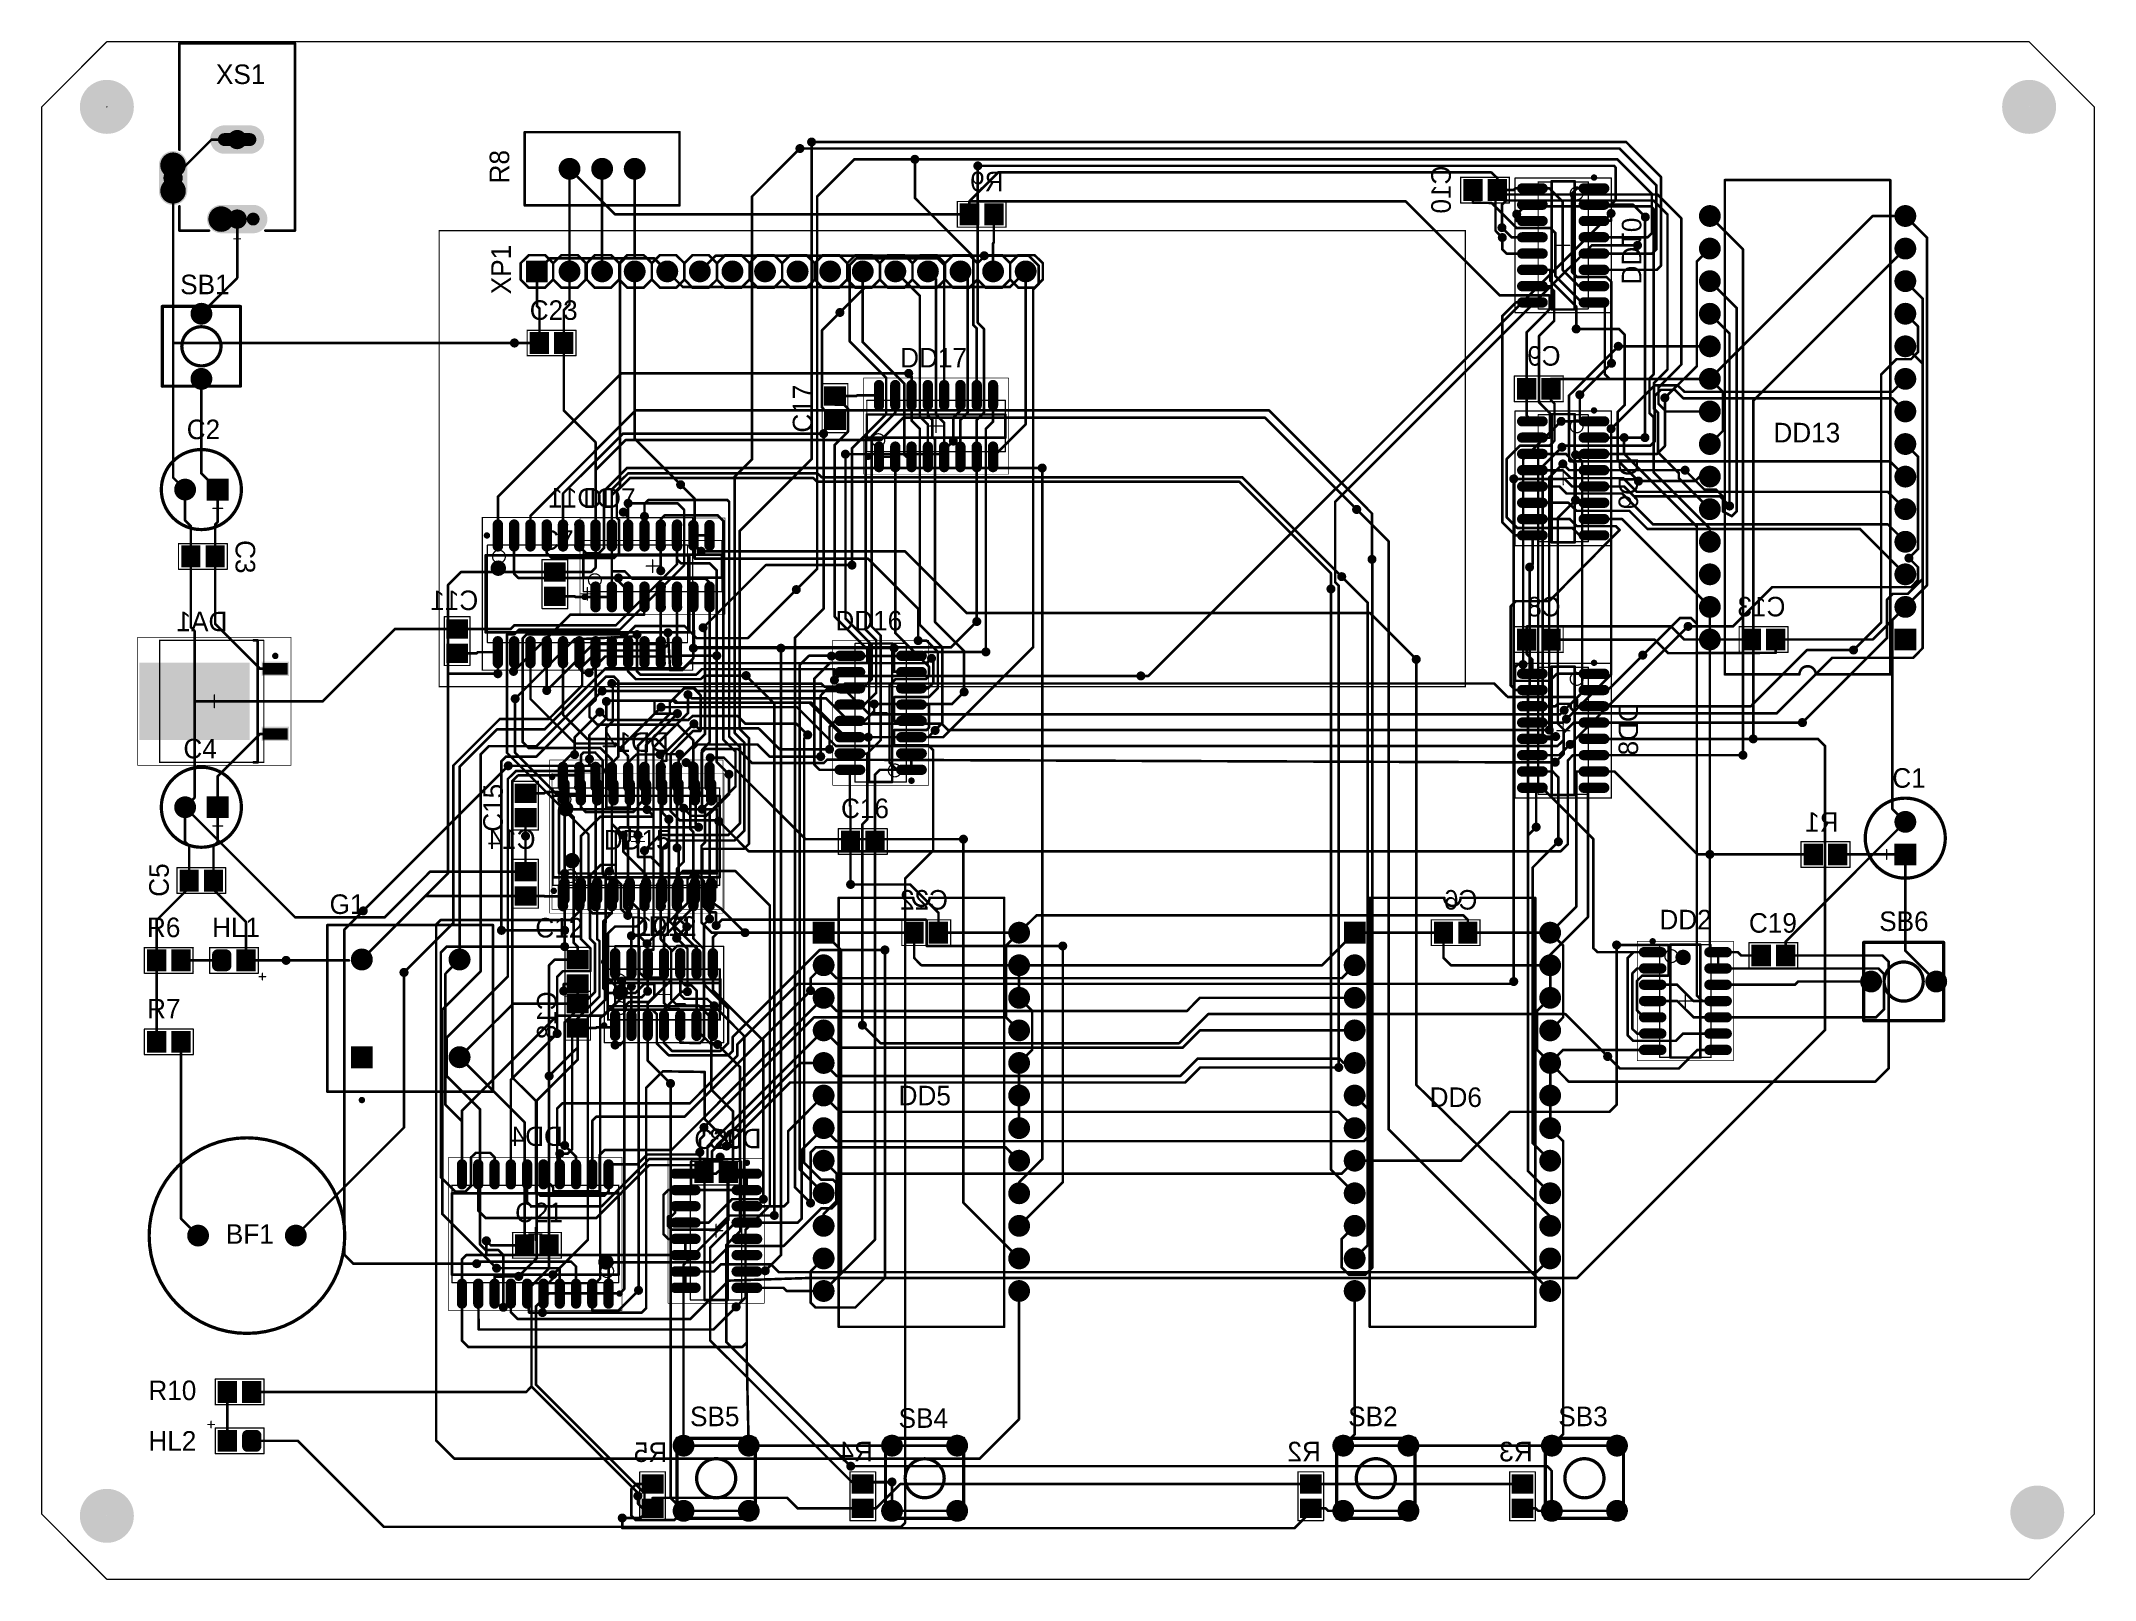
# Model space of a CAD drawing. Header units: millimetres. Extents: x 242 to 402, y 147 to 267.
import ezdxf

# ---------------------------------------------------------------- set-up
doc = ezdxf.new("R2010")
doc.units = ezdxf.units.MM
for name, color, linetype in [('BottomLayer', 5, 'Continuous'), ('BottomOverlay', 54, 'Continuous'), ('BottomPaste', 16, 'Continuous'), ('BottomSolder', 6, 'Continuous'), ('Mechanical1', 6, 'Continuous'), ('Mechanical13', 56, 'Continuous'), ('Mechanical15', 56, 'Continuous'), ('Mechanical2', 216, 'Continuous'), ('MultiLayer', 9, 'Continuous'), ('PadHoleLayer', 156, 'Continuous'), ('TopLayer', 1, 'Continuous'), ('TopOverlay', 2, 'Continuous'), ('TopPaste', 8, 'Continuous'), ('TopSolder', 216, 'Continuous'), ('ViaHoleLayer', 16, 'Continuous')]:
    doc.layers.add(name, color=color, linetype=linetype)

msp = doc.modelspace()

# ---------------------------------------------------------------- texts
at = {"layer": 'BottomOverlay', "text_generation_flag": 2}
for s, rotation, p in [('R9', 360, (316.92, 255.04)), ('C10', 90, (351.79, 257.04)), ('DD10', 270, (365.12, 247.77)), ('C9', 360, (360.35, 241.44)), ('DD9', 90, (366.39, 234.31)), ('DD11', 360, (286.64, 230.38)), ('C11', 360, (275.97, 222.38)), ('C8', 360, (360.35, 221.89)), ('C13', 360, (377.88, 221.89)), ('DA1', 360, (256.41, 220.73)), ('DD8', 90, (366.39, 215.13)), ('DD14', 360, (290.83, 211.33)), ('R1', 360, (382.02, 205.1)), ('C14', 360, (280.44, 203.76)), ('C22', 360, (312.59, 199.03)), ('C6', 360, (353.87, 199.03)), ('DD1', 360, (292.48, 196.98)), ('C18', 90, (282.07, 192.66)), ('DD4', 360, (282.57, 180.59)), ('DD3', 360, (298.04, 180.42)), ('R5', 360, (290.7, 155.96)), ('R4', 360, (306.73, 156.01)), ('R2', 360, (341.66, 156.01)), ('R3', 360, (358.17, 156.01))]:
    msp.add_text(s, height=1.524, rotation=rotation, dxfattribs=at).set_placement(p)
at = {"layer": 'BottomOverlay'}
msp.add_text('C3', height=1.524, rotation=270, dxfattribs=at).set_placement((257.05, 227.84))
at = {"layer": 'TopOverlay'}
for s, rotation, p in [('XS1', 360, (255.52, 263.4)), ('R8', 90, (278.38, 255.65)), ('XP1', 90, (278.51, 247.01)), ('SB1', 360, (252.73, 247.01)), ('C17', 90, (302.01, 236.22)), ('DD13', 360, (376.94, 235.46)), ('C15', 90, (277.88, 205.1)), ('C5', 90, (251.84, 200.03)), ('C20', 360, (292.81, 180.37))]:
    msp.add_text(s, height=1.524, rotation=rotation, dxfattribs=at).set_placement(p)
for s, p in [('C23', (279.98, 245.01)), ('DD17', (308.86, 241.3)), ('C2', (253.24, 235.71)), ('DD7', (284.15, 230.35)), ('C7', (280.8, 227.08)), ('DD16', (303.81, 220.8)), ('C4', (252.98, 210.82)), ('C1', (386.21, 208.53)), ('C16', (304.25, 206.16)), ('DD15', (285.75, 203.71)), ('G1', (264.38, 198.69)), ('DD2', (368.05, 197.49)), ('C19', (375.03, 197.23)), ('SB6', (385.19, 197.36)), ('R6', (250.14, 196.88)), ('HL1', (255.22, 196.88)), ('C12', (280.42, 196.85)), ('DD12', (287.78, 196.98)), ('R7', (250.15, 190.54)), ('DD5', (308.74, 183.77)), ('DD6', (350.14, 183.64)), ('C21', (278.84, 174.65)), ('BF1', (256.29, 172.97)), ('R10', (250.25, 160.78)), ('SB5', (292.48, 158.75)), ('SB4', (308.74, 158.62)), ('SB2', (343.79, 158.75)), ('SB3', (360.17, 158.75)), ('HL2', (250.25, 156.84))]:
    msp.add_text(s, height=1.524, dxfattribs=at).set_placement(p)

# ---------------------------------------------------------------- linework, layer by layer
at = {"layer": 'BottomLayer'}
for points, const_width in [([(246.01, 261.62, 1), (248.02, 261.62, 1)], 2), ([(395.87, 261.62, 1), (397.88, 261.62, 1)], 2), ([(255.68, 259.07, 1), (256.68, 259.07, 1)], 1), ([(257.67, 259.07, 1), (258.67, 259.07, 1)], 1), ([(251.68, 257.07, 1), (252.67, 257.07, 1)], 1), ([(255.13, 259.07, 1), (255.23, 259.07, 1)], 0.1), ([(255.13, 259.07, 1), (255.23, 259.07, 1)], 0.1), ([(257.13, 259.07, 1), (257.22, 259.07, 1)], 0.1), ([(300.92, 258.37, 1), (301.17, 258.37, 1)], 0.25), ([(300.99, 258.37, 1), (301.09, 258.37, 1)], 0.1), ([(301.83, 258.88, 1), (302.08, 258.88, 1)], 0.25), ([(301.91, 258.88, 1), (302.01, 258.88, 1)], 0.1), ([(364.9, 258.37, 1), (365, 258.37, 1)], 0.1), ([(364.9, 258.37, 1), (365, 258.37, 1)], 0.1), ([(365.41, 258.88, 1), (365.51, 258.88, 1)], 0.1), ([(365.41, 258.88, 1), (365.51, 258.88, 1)], 0.1), ([(282.71, 256.79, 1), (283.46, 256.79, 1)], 0.75), ([(283.03, 256.79, 1), (283.13, 256.79, 1)], 0.1), ([(285.25, 256.79, 1), (286, 256.79, 1)], 0.75), ([(287.79, 256.79, 1), (288.54, 256.79, 1)], 0.75), ([(309.88, 257.53, 1), (310.13, 257.53, 1)], 0.25), ([(309.96, 257.53, 1), (310.06, 257.53, 1)], 0.1), ([(314.79, 257.02, 1), (315.04, 257.02, 1)], 0.25), ([(314.86, 257.02, 1), (314.96, 257.02, 1)], 0.1), ([(316.45, 256.51, 1), (316.55, 256.51, 1)], 0.1), ([(316.45, 256.51, 1), (316.55, 256.51, 1)], 0.1), ([(354.92, 256.51, 1), (355.01, 256.51, 1)], 0.1), ([(354.92, 256.51, 1), (355.01, 256.51, 1)], 0.1), ([(364.47, 257.02, 1), (364.57, 257.02, 1)], 0.1), ([(364.47, 257.02, 1), (364.57, 257.02, 1)], 0.1), ([(364.6, 256.88, 1), (364.7, 256.88, 1)], 0.1), ([(364.6, 256.88, 1), (364.7, 256.88, 1)], 0.1), ([(364.72, 257.53, 1), (364.82, 257.53, 1)], 0.1), ([(364.72, 257.53, 1), (364.82, 257.53, 1)], 0.1), ([(368.12, 256.16, 1), (368.22, 256.16, 1)], 0.1), ([(368.12, 256.16, 1), (368.22, 256.16, 1)], 0.1), ([(251.68, 255.07, 1), (252.67, 255.07, 1)], 1), ([(252.13, 256.07, 1), (252.23, 256.07, 1)], 0.1), ([(252.13, 256.07, 1), (252.23, 256.07, 1)], 0.1), ([(353.46, 255.13, 1), (353.56, 255.13, 1)], 0.1), ([(355.36, 256.07, 1), (355.46, 256.07, 1)], 0.1), ([(355.36, 256.07, 1), (355.46, 256.07, 1)], 0.1), ([(355.36, 255.13, 1), (355.46, 255.13, 1)], 0.1), ([(355.36, 255.13, 1), (355.46, 255.13, 1)], 0.1), ([(356.64, 255.13, 1), (356.74, 255.13, 1)], 0.1), ([(356.64, 255.13, 1), (356.74, 255.13, 1)], 0.1), ([(356.77, 255.26, 1), (356.87, 255.26, 1)], 0.1), ([(356.77, 255.26, 1), (356.87, 255.26, 1)], 0.1), ([(357.2, 255.26, 1), (357.5, 255.26, 1)], 0.3), ([(358.1, 255.26, 1), (358.2, 255.26, 1)], 0.1), ([(358.1, 255.26, 1), (358.2, 255.26, 1)], 0.1), ([(358.8, 255.26, 1), (359.1, 255.26, 1)], 0.3), ([(359.44, 255.26, 1), (359.54, 255.26, 1)], 0.1), ([(359.44, 255.26, 1), (359.54, 255.26, 1)], 0.1), ([(361.19, 254.87, 1), (361.29, 254.87, 1)], 0.1), ([(361.19, 254.87, 1), (361.29, 254.87, 1)], 0.1), ([(361.58, 255.26, 1), (361.68, 255.26, 1)], 0.1), ([(361.58, 255.26, 1), (361.68, 255.26, 1)], 0.1), ([(362, 255.26, 1), (362.3, 255.26, 1)], 0.3), ([(362.9, 255.26, 1), (363, 255.26, 1)], 0.1), ([(363.6, 255.26, 1), (363.9, 255.26, 1)], 0.3), ([(367.41, 254.84, 1), (367.51, 254.84, 1)], 0.1), ([(367.41, 254.84, 1), (367.51, 254.84, 1)], 0.1), ([(367.77, 255.5, 1), (367.87, 255.5, 1)], 0.1), ([(367.77, 255.5, 1), (367.87, 255.5, 1)], 0.1), ([(255.43, 252.87, 1), (256.42, 252.87, 1)], 1), ([(257.92, 252.87, 1), (258.92, 252.87, 1)], 1), ([(286.59, 253.24, 1), (286.69, 253.24, 1)], 0.1), ([(286.59, 253.24, 1), (286.69, 253.24, 1)], 0.1), ([(314.21, 254.25, 1), (314.31, 254.25, 1)], 0.1), ([(314.21, 254.25, 1), (314.31, 254.25, 1)], 0.1), ([(314.21, 254.25, 1), (314.31, 254.25, 1)], 0.1), ([(314.21, 253.24, 1), (314.31, 253.24, 1)], 0.1), ([(314.21, 253.24, 1), (314.31, 253.24, 1)], 0.1), ([(316.11, 253.24, 1), (316.21, 253.24, 1)], 0.1), ([(348.22, 254.25, 1), (348.32, 254.25, 1)], 0.1), ([(348.22, 254.25, 1), (348.32, 254.25, 1)], 0.1), ([(353.46, 254.15, 1), (353.56, 254.15, 1)], 0.1), ([(353.46, 254.15, 1), (353.56, 254.15, 1)], 0.1), ([(354.92, 254.13, 1), (355.01, 254.13, 1)], 0.1), ([(354.92, 254.13, 1), (355.01, 254.13, 1)], 0.1), ([(356.8, 253.25, 1), (357.05, 253.25, 1)], 0.25), ([(356.87, 253.25, 1), (356.97, 253.25, 1)], 0.1), ([(357.2, 253.99, 1), (357.5, 253.99, 1)], 0.3), ([(357.2, 252.72, 1), (357.5, 252.72, 1)], 0.3), ([(358.8, 253.99, 1), (359.1, 253.99, 1)], 0.3), ([(358.8, 252.72, 1), (359.1, 252.72, 1)], 0.3), ([(360.46, 254.23, 1), (360.56, 254.23, 1)], 0.1), ([(360.46, 254.23, 1), (360.56, 254.23, 1)], 0.1), ([(362, 253.99, 1), (362.3, 253.99, 1)], 0.3), ([(362, 252.72, 1), (362.3, 252.72, 1)], 0.3), ([(362.9, 253.99, 1), (363, 253.99, 1)], 0.1), ([(363.6, 253.99, 1), (363.9, 253.99, 1)], 0.3), ([(363.6, 252.72, 1), (363.9, 252.72, 1)], 0.3), ([(364.16, 253.31, 1), (364.41, 253.31, 1)], 0.25), ([(364.24, 253.99, 1), (364.34, 253.99, 1)], 0.1), ([(364.24, 253.99, 1), (364.34, 253.99, 1)], 0.1), ([(364.24, 253.99, 1), (364.34, 253.99, 1)], 0.1), ([(364.24, 253.31, 1), (364.34, 253.31, 1)], 0.1), ([(364.6, 254.36, 1), (364.7, 254.36, 1)], 0.1), ([(364.6, 254.36, 1), (364.7, 254.36, 1)], 0.1), ([(365.94, 253.99, 1), (366.04, 253.99, 1)], 0.1), ([(365.94, 253.99, 1), (366.04, 253.99, 1)], 0.1), ([(366.83, 253.03, 1), (367.08, 253.03, 1)], 0.25), ([(366.9, 253.03, 1), (367, 253.03, 1)], 0.1), ([(371.61, 253.11, 1), (372.36, 253.11, 1)], 0.75), ([(384.63, 253.11, 1), (384.73, 253.11, 1)], 0.1), ([(384.63, 253.11, 1), (384.73, 253.11, 1)], 0.1), ([(386.85, 253.11, 1), (387.6, 253.11, 1)], 0.75), ([(387.17, 253.11, 1), (387.27, 253.11, 1)], 0.1), ([(257.13, 252.87, 1), (257.22, 252.87, 1)], 0.1), ([(355.65, 252.2, 1), (355.9, 252.2, 1)], 0.25), ([(355.68, 251.43, 1), (355.93, 251.43, 1)], 0.25), ([(355.73, 252.2, 1), (355.83, 252.2, 1)], 0.1), ([(355.75, 251.43, 1), (355.85, 251.43, 1)], 0.1), ([(356.47, 251.45, 1), (356.57, 251.45, 1)], 0.1), ([(356.47, 251.45, 1), (356.57, 251.45, 1)], 0.1), ([(356.87, 252.75, 1), (356.97, 252.75, 1)], 0.1), ([(356.87, 252.75, 1), (356.97, 252.75, 1)], 0.1), ([(356.87, 252.17, 1), (356.97, 252.17, 1)], 0.1), ([(356.87, 252.17, 1), (356.97, 252.17, 1)], 0.1), ([(356.9, 252.72, 1), (357, 252.72, 1)], 0.1), ([(356.9, 252.72, 1), (357, 252.72, 1)], 0.1), ([(357.2, 251.45, 1), (357.5, 251.45, 1)], 0.3), ([(358.1, 252.72, 1), (358.2, 252.72, 1)], 0.1), ([(358.1, 251.45, 1), (358.2, 251.45, 1)], 0.1), ([(358.8, 251.45, 1), (359.1, 251.45, 1)], 0.3), ([(359.5, 252.17, 1), (359.6, 252.17, 1)], 0.1), ([(359.5, 252.17, 1), (359.6, 252.17, 1)], 0.1), ([(359.89, 251.78, 1), (359.99, 251.78, 1)], 0.1), ([(359.89, 251.78, 1), (359.99, 251.78, 1)], 0.1), ([(362, 251.45, 1), (362.3, 251.45, 1)], 0.3), ([(362.9, 252.72, 1), (363, 252.72, 1)], 0.1), ([(362.9, 251.45, 1), (363, 251.45, 1)], 0.1), ([(363.6, 251.45, 1), (363.9, 251.45, 1)], 0.3), ([(364.24, 252.75, 1), (364.34, 252.75, 1)], 0.1), ([(364.24, 252.75, 1), (364.34, 252.75, 1)], 0.1), ([(367.09, 251.45, 1), (367.19, 251.45, 1)], 0.1), ([(367.09, 251.45, 1), (367.19, 251.45, 1)], 0.1), ([(367.41, 251.78, 1), (367.51, 251.78, 1)], 0.1), ([(367.41, 251.78, 1), (367.51, 251.78, 1)], 0.1), ([(281.51, 249.81, 1), (281.61, 249.81, 1)], 0.1), ([(281.51, 249.81, 1), (281.61, 249.81, 1)], 0.1), ([(289.64, 249.81, 1), (289.74, 249.81, 1)], 0.1), ([(289.64, 249.81, 1), (289.74, 249.81, 1)], 0.1), ([(294.41, 250.01, 1), (294.51, 250.01, 1)], 0.1), ([(294.41, 250.01, 1), (294.51, 250.01, 1)], 0.1), ([(315.29, 250.01, 1), (315.54, 250.01, 1)], 0.25), ([(315.37, 250.01, 1), (315.47, 250.01, 1)], 0.1), ([(316.05, 250.98, 1), (316.15, 250.98, 1)], 0.1), ([(316.05, 250.98, 1), (316.15, 250.98, 1)], 0.1), ([(316.11, 251.04, 1), (316.21, 251.04, 1)], 0.1), ([(316.11, 251.04, 1), (316.21, 251.04, 1)], 0.1), ([(355.75, 250.51, 1), (355.85, 250.51, 1)], 0.1), ([(355.75, 250.51, 1), (355.85, 250.51, 1)], 0.1), ([(356.08, 250.18, 1), (356.18, 250.18, 1)], 0.1), ([(356.08, 250.18, 1), (356.18, 250.18, 1)], 0.1), ([(357.2, 250.18, 1), (357.5, 250.18, 1)], 0.3), ([(358.1, 250.18, 1), (358.2, 250.18, 1)], 0.1), ([(358.8, 250.18, 1), (359.1, 250.18, 1)], 0.3), ([(362, 250.18, 1), (362.3, 250.18, 1)], 0.3), ([(362.9, 250.18, 1), (363, 250.18, 1)], 0.1), ([(363.6, 250.18, 1), (363.9, 250.18, 1)], 0.3), ([(366.22, 250.82, 1), (366.47, 250.82, 1)], 0.25), ([(366.29, 250.82, 1), (366.39, 250.82, 1)], 0.1), ([(366.29, 250.26, 1), (366.39, 250.26, 1)], 0.1), ([(367.44, 250.18, 1), (367.54, 250.18, 1)], 0.1), ([(367.44, 250.18, 1), (367.54, 250.18, 1)], 0.1), ([(367.77, 250.51, 1), (367.87, 250.51, 1)], 0.1), ([(367.77, 250.51, 1), (367.87, 250.51, 1)], 0.1), ([(371.61, 250.57, 1), (372.36, 250.57, 1)], 0.75), ([(386.85, 250.57, 1), (387.6, 250.57, 1)], 0.75), ([(257.13, 248.28, 1), (257.22, 248.28, 1)], 0.1), ([(257.13, 248.28, 1), (257.22, 248.28, 1)], 0.1), ([(280.49, 248.79, 1), (280.59, 248.79, 1)], 0.1), ([(282.71, 248.79, 1), (283.46, 248.79, 1)], 0.75), ([(285.25, 248.79, 1), (286, 248.79, 1)], 0.75), ([(287.79, 248.79, 1), (288.54, 248.79, 1)], 0.75), ([(290.33, 248.79, 1), (291.08, 248.79, 1)], 0.75), ([(290.65, 248.79, 1), (290.75, 248.79, 1)], 0.1), ([(290.65, 248.79, 1), (290.75, 248.79, 1)], 0.1), ([(292.87, 248.79, 1), (293.62, 248.79, 1)], 0.75), ([(293.19, 248.79, 1), (293.29, 248.79, 1)], 0.1), ([(295.41, 248.79, 1), (296.16, 248.79, 1)], 0.75), ([(297.95, 248.79, 1), (298.7, 248.79, 1)], 0.75), ([(300.49, 248.79, 1), (301.24, 248.79, 1)], 0.75), ([(303.03, 248.79, 1), (303.78, 248.79, 1)], 0.75), ([(305.57, 248.79, 1), (306.32, 248.79, 1)], 0.75), ([(308.11, 248.79, 1), (308.86, 248.79, 1)], 0.75), ([(310.65, 248.79, 1), (311.4, 248.79, 1)], 0.75), ([(313.19, 248.79, 1), (313.94, 248.79, 1)], 0.75), ([(315.73, 248.79, 1), (316.48, 248.79, 1)], 0.75), ([(316.05, 248.79, 1), (316.15, 248.79, 1)], 0.1), ([(318.27, 248.79, 1), (319.02, 248.79, 1)], 0.75), ([(318.59, 248.79, 1), (318.69, 248.79, 1)], 0.1), ([(357.2, 248.91, 1), (357.5, 248.91, 1)], 0.3), ([(358.1, 248.91, 1), (358.2, 248.91, 1)], 0.1), ([(358.8, 248.91, 1), (359.1, 248.91, 1)], 0.3), ([(359.46, 248.91, 1), (359.56, 248.91, 1)], 0.1), ([(359.46, 248.91, 1), (359.56, 248.91, 1)], 0.1), ([(359.49, 248.89, 1), (359.59, 248.89, 1)], 0.1), ([(359.49, 248.89, 1), (359.59, 248.89, 1)], 0.1), ([(359.89, 248.43, 1), (359.99, 248.43, 1)], 0.1), ([(359.89, 248.43, 1), (359.99, 248.43, 1)], 0.1), ([(360.46, 248.91, 1), (360.56, 248.91, 1)], 0.1), ([(360.46, 248.91, 1), (360.56, 248.91, 1)], 0.1), ([(361.19, 248.75, 1), (361.29, 248.75, 1)], 0.1), ([(361.19, 248.75, 1), (361.29, 248.75, 1)], 0.1), ([(361.58, 248.36, 1), (361.68, 248.36, 1)], 0.1), ([(361.58, 248.36, 1), (361.68, 248.36, 1)], 0.1), ([(362, 248.91, 1), (362.3, 248.91, 1)], 0.3), ([(362.9, 248.91, 1), (363, 248.91, 1)], 0.1), ([(363.6, 248.91, 1), (363.9, 248.91, 1)], 0.3), ([(363.87, 248.36, 1), (363.97, 248.36, 1)], 0.1), ([(363.87, 248.36, 1), (363.97, 248.36, 1)], 0.1), ([(367.8, 248.91, 1), (367.9, 248.91, 1)], 0.1), ([(367.8, 248.91, 1), (367.9, 248.91, 1)], 0.1), ([(368.12, 249.24, 1), (368.22, 249.24, 1)], 0.1), ([(368.12, 249.24, 1), (368.22, 249.24, 1)], 0.1), ([(371.61, 248.03, 1), (372.36, 248.03, 1)], 0.75), ([(386.85, 248.03, 1), (387.6, 248.03, 1)], 0.75), ([(291.87, 247.57, 1), (291.97, 247.57, 1)], 0.1), ([(291.87, 247.57, 1), (291.97, 247.57, 1)], 0.1), ([(306.1, 247.57, 1), (306.2, 247.57, 1)], 0.1), ([(306.1, 247.57, 1), (306.2, 247.57, 1)], 0.1), ([(306.1, 247.57, 1), (306.2, 247.57, 1)], 0.1), ([(317.37, 247.57, 1), (317.47, 247.57, 1)], 0.1), ([(317.37, 247.57, 1), (317.47, 247.57, 1)], 0.1), ([(355.55, 246.92, 1), (355.65, 246.92, 1)], 0.1), ([(355.55, 246.92, 1), (355.65, 246.92, 1)], 0.1), ([(357.2, 247.64, 1), (357.5, 247.64, 1)], 0.3), ([(357.2, 246.37, 1), (357.5, 246.37, 1)], 0.3), ([(358.1, 247.64, 1), (358.2, 247.64, 1)], 0.1), ([(358.8, 247.64, 1), (359.1, 247.64, 1)], 0.3), ([(358.8, 246.37, 1), (359.1, 246.37, 1)], 0.3), ([(359.4, 247.64, 1), (359.5, 247.64, 1)], 0.1), ([(359.4, 247.64, 1), (359.5, 247.64, 1)], 0.1), ([(359.42, 246.92, 1), (359.52, 246.92, 1)], 0.1), ([(359.42, 246.92, 1), (359.52, 246.92, 1)], 0.1), ([(359.45, 246.89, 1), (359.55, 246.89, 1)], 0.1), ([(359.45, 246.89, 1), (359.55, 246.89, 1)], 0.1), ([(359.49, 248.08, 1), (359.59, 248.08, 1)], 0.1), ([(359.49, 248.08, 1), (359.59, 248.08, 1)], 0.1), ([(359.8, 247.24, 1), (359.9, 247.24, 1)], 0.1), ([(359.8, 247.24, 1), (359.9, 247.24, 1)], 0.1), ([(361.73, 247.64, 1), (361.83, 247.64, 1)], 0.1), ([(361.73, 247.64, 1), (361.83, 247.64, 1)], 0.1), ([(362, 247.64, 1), (362.3, 247.64, 1)], 0.3), ([(362, 246.37, 1), (362.3, 246.37, 1)], 0.3), ([(362.9, 247.64, 1), (363, 247.64, 1)], 0.1), ([(363.6, 247.64, 1), (363.9, 247.64, 1)], 0.3), ([(363.6, 246.37, 1), (363.9, 246.37, 1)], 0.3), ([(364.26, 247.97, 1), (364.36, 247.97, 1)], 0.1), ([(364.26, 247.97, 1), (364.36, 247.97, 1)], 0.1), ([(254.01, 245.49, 1), (254.76, 245.49, 1)], 0.75), ([(254.33, 245.49, 1), (254.43, 245.49, 1)], 0.1), ([(304.04, 245.59, 1), (304.29, 245.59, 1)], 0.25), ([(304.12, 245.59, 1), (304.21, 245.59, 1)], 0.1), ([(355.75, 245.3, 1), (355.85, 245.3, 1)], 0.1), ([(355.75, 245.3, 1), (355.85, 245.3, 1)], 0.1), ([(356.82, 246.37, 1), (356.92, 246.37, 1)], 0.1), ([(356.82, 246.37, 1), (356.92, 246.37, 1)], 0.1), ([(358.1, 246.37, 1), (358.2, 246.37, 1)], 0.1), ([(359.45, 245.85, 1), (359.55, 245.85, 1)], 0.1), ([(359.45, 245.85, 1), (359.55, 245.85, 1)], 0.1), ([(359.8, 244.94, 1), (359.9, 244.94, 1)], 0.1), ([(359.8, 244.94, 1), (359.9, 244.94, 1)], 0.1), ([(361.52, 246.05, 1), (361.62, 246.05, 1)], 0.1), ([(361.52, 246.05, 1), (361.62, 246.05, 1)], 0.1), ([(361.96, 246.37, 1), (362.06, 246.37, 1)], 0.1), ([(361.96, 246.37, 1), (362.06, 246.37, 1)], 0.1), ([(362.9, 246.37, 1), (363, 246.37, 1)], 0.1), ([(362.9, 246.37, 1), (363, 246.37, 1)], 0.1), ([(363.75, 246.37, 1), (363.85, 246.37, 1)], 0.1), ([(363.75, 246.37, 1), (363.85, 246.37, 1)], 0.1), ([(371.61, 245.49, 1), (372.36, 245.49, 1)], 0.75), ([(386.85, 245.49, 1), (387.6, 245.49, 1)], 0.75), ([(278.67, 243.21, 1), (278.92, 243.21, 1)], 0.25), ([(357.65, 244.04, 1), (357.75, 244.04, 1)], 0.1), ([(357.65, 244.04, 1), (357.75, 244.04, 1)], 0.1), ([(358.62, 243.76, 1), (358.72, 243.76, 1)], 0.1), ([(358.62, 243.76, 1), (358.72, 243.76, 1)], 0.1), ([(361.44, 244.3, 1), (361.69, 244.3, 1)], 0.25), ([(361.52, 244.3, 1), (361.62, 244.3, 1)], 0.1), ([(371.61, 242.95, 1), (372.36, 242.95, 1)], 0.75), ([(386.85, 242.95, 1), (387.6, 242.95, 1)], 0.75), ([(252.17, 243.21, 1), (252.27, 243.21, 1)], 0.1), ([(278.74, 243.21, 1), (278.84, 243.21, 1)], 0.1), ([(364.19, 241.63, 1), (364.44, 241.63, 1)], 0.25), ([(364.72, 242.95, 1), (364.97, 242.95, 1)], 0.25), ([(364.8, 242.95, 1), (364.9, 242.95, 1)], 0.1), ([(371.93, 242.95, 1), (372.03, 242.95, 1)], 0.1), ([(387.17, 242.95, 1), (387.27, 242.95, 1)], 0.1), ([(254.01, 240.41, 1), (254.76, 240.41, 1)], 0.75), ([(254.33, 240.41, 1), (254.43, 240.41, 1)], 0.1), ([(287.07, 240.84, 1), (287.17, 240.84, 1)], 0.1), ([(287.07, 240.84, 1), (287.17, 240.84, 1)], 0.1), ([(309.4, 240.84, 1), (309.65, 240.84, 1)], 0.25), ([(309.47, 240.84, 1), (309.57, 240.84, 1)], 0.1), ([(359.55, 240.4, 1), (359.65, 240.4, 1)], 0.1), ([(359.55, 240.4, 1), (359.65, 240.4, 1)], 0.1), ([(359.56, 240.41, 1), (359.66, 240.41, 1)], 0.1), ([(359.56, 240.41, 1), (359.66, 240.41, 1)], 0.1), ([(363.75, 240.78, 1), (363.85, 240.78, 1)], 0.1), ([(363.75, 240.78, 1), (363.85, 240.78, 1)], 0.1), ([(364.12, 240.41, 1), (364.22, 240.41, 1)], 0.1), ([(364.12, 240.41, 1), (364.22, 240.41, 1)], 0.1), ([(364.12, 240.41, 1), (364.22, 240.41, 1)], 0.1), ([(364.26, 241.63, 1), (364.36, 241.63, 1)], 0.1), ([(371.61, 240.41, 1), (372.36, 240.41, 1)], 0.75), ([(371.93, 240.41, 1), (372.03, 240.41, 1)], 0.1), ([(371.93, 240.41, 1), (372.03, 240.41, 1)], 0.1), ([(386.85, 240.41, 1), (387.6, 240.41, 1)], 0.75), ([(387.17, 240.41, 1), (387.27, 240.41, 1)], 0.1), ([(388.52, 241.6, 1), (388.62, 241.6, 1)], 0.1), ([(388.52, 241.6, 1), (388.62, 241.6, 1)], 0.1), ([(357.65, 239.64, 1), (357.75, 239.64, 1)], 0.1), ([(357.65, 239.64, 1), (357.75, 239.64, 1)], 0.1), ([(358.62, 238.57, 1), (358.72, 238.57, 1)], 0.1), ([(358.62, 238.57, 1), (358.72, 238.57, 1)], 0.1), ([(359.55, 239.64, 1), (359.65, 239.64, 1)], 0.1), ([(359.55, 239.64, 1), (359.65, 239.64, 1)], 0.1), ([(359.55, 238.75, 1), (359.65, 238.75, 1)], 0.1), ([(359.55, 238.75, 1), (359.65, 238.75, 1)], 0.1), ([(359.82, 238.48, 1), (359.92, 238.48, 1)], 0.1), ([(359.82, 238.48, 1), (359.92, 238.48, 1)], 0.1), ([(361.72, 239.17, 1), (361.97, 239.17, 1)], 0.25), ([(361.8, 239.17, 1), (361.9, 239.17, 1)], 0.1), ([(367.63, 239.91, 1), (367.73, 239.91, 1)], 0.1), ([(367.63, 239.91, 1), (367.73, 239.91, 1)], 0.1), ([(367.64, 239.09, 1), (367.74, 239.09, 1)], 0.1), ([(367.64, 239.09, 1), (367.74, 239.09, 1)], 0.1), ([(368.11, 239.56, 1), (368.21, 239.56, 1)], 0.1), ([(368.11, 239.56, 1), (368.21, 239.56, 1)], 0.1), ([(368.35, 238.93, 1), (368.6, 238.93, 1)], 0.25), ([(368.43, 238.93, 1), (368.53, 238.93, 1)], 0.1), ([(369.2, 239.56, 1), (369.3, 239.56, 1)], 0.1), ([(369.2, 239.56, 1), (369.3, 239.56, 1)], 0.1), ([(369.43, 239.91, 1), (369.53, 239.91, 1)], 0.1), ([(369.43, 239.91, 1), (369.53, 239.91, 1)], 0.1), ([(369.88, 238.89, 1), (369.98, 238.89, 1)], 0.1), ([(369.88, 238.89, 1), (369.98, 238.89, 1)], 0.1), ([(369.95, 239.4, 1), (370.05, 239.4, 1)], 0.1), ([(369.95, 239.4, 1), (370.05, 239.4, 1)], 0.1), ([(371.61, 237.87, 1), (372.36, 237.87, 1)], 0.75), ([(386.16, 239.4, 1), (386.26, 239.4, 1)], 0.1), ([(386.16, 239.4, 1), (386.26, 239.4, 1)], 0.1), ([(386.16, 238.89, 1), (386.26, 238.89, 1)], 0.1), ([(386.16, 238.89, 1), (386.26, 238.89, 1)], 0.1), ([(386.85, 237.87, 1), (387.6, 237.87, 1)], 0.75), ([(288.19, 237.95, 1), (288.29, 237.95, 1)], 0.1), ([(288.19, 237.95, 1), (288.29, 237.95, 1)], 0.1), ([(309.07, 237.39, 1), (309.17, 237.39, 1)], 0.1), ([(309.07, 237.39, 1), (309.17, 237.39, 1)], 0.1), ([(337.24, 237.39, 1), (337.34, 237.39, 1)], 0.1), ([(337.24, 237.39, 1), (337.34, 237.39, 1)], 0.1), ([(337.57, 237.95, 1), (337.67, 237.95, 1)], 0.1), ([(337.57, 237.95, 1), (337.67, 237.95, 1)], 0.1), ([(357.2, 237.1, 1), (357.5, 237.1, 1)], 0.3), ([(357.65, 237.56, 1), (357.75, 237.56, 1)], 0.1), ([(357.65, 237.56, 1), (357.75, 237.56, 1)], 0.1), ([(358.1, 237.1, 1), (358.2, 237.1, 1)], 0.1), ([(358.8, 237.1, 1), (359.1, 237.1, 1)], 0.3), ([(359.46, 237.73, 1), (359.56, 237.73, 1)], 0.1), ([(359.46, 237.73, 1), (359.56, 237.73, 1)], 0.1), ([(360.27, 237.1, 1), (360.52, 237.1, 1)], 0.25), ([(360.34, 237.1, 1), (360.44, 237.1, 1)], 0.1), ([(361.8, 237.1, 1), (361.9, 237.1, 1)], 0.1), ([(361.8, 237.1, 1), (361.9, 237.1, 1)], 0.1), ([(361.8, 237.1, 1), (361.9, 237.1, 1)], 0.1), ([(362, 237.1, 1), (362.3, 237.1, 1)], 0.3), ([(362.9, 237.1, 1), (363, 237.1, 1)], 0.1), ([(363.6, 237.1, 1), (363.9, 237.1, 1)], 0.3), ([(387.17, 237.87, 1), (387.27, 237.87, 1)], 0.1), ([(287.2, 236.14, 1), (287.3, 236.14, 1)], 0.1), ([(287.2, 236.14, 1), (287.3, 236.14, 1)], 0.1), ([(287.41, 235.64, 1), (287.51, 235.64, 1)], 0.1), ([(287.41, 235.64, 1), (287.51, 235.64, 1)], 0.1), ([(302.77, 236.14, 1), (303.02, 236.14, 1)], 0.25), ([(302.85, 236.14, 1), (302.94, 236.14, 1)], 0.1), ([(307.32, 235.64, 1), (307.42, 235.64, 1)], 0.1), ([(307.32, 235.64, 1), (307.42, 235.64, 1)], 0.1), ([(312.88, 235.56, 1), (313.13, 235.56, 1)], 0.25), ([(312.95, 235.56, 1), (313.05, 235.56, 1)], 0.1), ([(357.2, 235.83, 1), (357.5, 235.83, 1)], 0.3), ([(358.1, 235.83, 1), (358.2, 235.83, 1)], 0.1), ([(358.8, 235.83, 1), (359.1, 235.83, 1)], 0.3), ([(359.44, 235.83, 1), (359.54, 235.83, 1)], 0.1), ([(359.44, 235.83, 1), (359.54, 235.83, 1)], 0.1), ([(359.46, 235.86, 1), (359.56, 235.86, 1)], 0.1), ([(359.46, 235.86, 1), (359.56, 235.86, 1)], 0.1), ([(359.82, 235.59, 1), (359.92, 235.59, 1)], 0.1), ([(359.82, 235.59, 1), (359.92, 235.59, 1)], 0.1), ([(362, 235.83, 1), (362.3, 235.83, 1)], 0.3), ([(362.9, 235.83, 1), (363, 235.83, 1)], 0.1), ([(363.6, 235.83, 1), (363.9, 235.83, 1)], 0.3), ([(364.16, 236.52, 1), (364.41, 236.52, 1)], 0.25), ([(364.24, 236.52, 1), (364.34, 236.52, 1)], 0.1), ([(365.18, 235.83, 1), (365.43, 235.83, 1)], 0.25), ([(365.25, 235.83, 1), (365.35, 235.83, 1)], 0.1), ([(365.25, 235.83, 1), (365.35, 235.83, 1)], 0.1), ([(366.8, 235.83, 1), (367.05, 235.83, 1)], 0.25), ([(366.88, 235.83, 1), (366.98, 235.83, 1)], 0.1), ([(367.64, 235.55, 1), (367.74, 235.55, 1)], 0.1), ([(367.64, 235.55, 1), (367.74, 235.55, 1)], 0.1), ([(371.61, 235.33, 1), (372.36, 235.33, 1)], 0.75), ([(386.85, 235.33, 1), (387.6, 235.33, 1)], 0.75), ([(304.47, 234.54, 1), (304.72, 234.54, 1)], 0.25), ([(304.55, 234.54, 1), (304.65, 234.54, 1)], 0.1), ([(311.94, 234.54, 1), (312.04, 234.54, 1)], 0.1), ([(311.94, 234.54, 1), (312.04, 234.54, 1)], 0.1), ([(356.1, 234.17, 1), (356.2, 234.17, 1)], 0.1), ([(356.1, 234.17, 1), (356.2, 234.17, 1)], 0.1), ([(357.2, 234.56, 1), (357.5, 234.56, 1)], 0.3), ([(357.14, 235.2, 1), (357.24, 235.2, 1)], 0.1), ([(357.14, 235.2, 1), (357.24, 235.2, 1)], 0.1), ([(358.1, 234.56, 1), (358.2, 234.56, 1)], 0.1), ([(358.8, 234.56, 1), (359.1, 234.56, 1)], 0.3), ([(359.44, 235.2, 1), (359.54, 235.2, 1)], 0.1), ([(359.44, 235.2, 1), (359.54, 235.2, 1)], 0.1), ([(360.33, 235.08, 1), (360.58, 235.08, 1)], 0.25), ([(360.4, 233.78, 1), (360.65, 233.78, 1)], 0.25), ([(360.4, 235.08, 1), (360.5, 235.08, 1)], 0.1), ([(360.48, 233.78, 1), (360.58, 233.78, 1)], 0.1), ([(360.53, 235.2, 1), (360.63, 235.2, 1)], 0.1), ([(360.53, 235.2, 1), (360.63, 235.2, 1)], 0.1), ([(360.71, 234.56, 1), (360.81, 234.56, 1)], 0.1), ([(360.71, 234.56, 1), (360.81, 234.56, 1)], 0.1), ([(360.98, 234.3, 1), (361.08, 234.3, 1)], 0.1), ([(360.98, 234.3, 1), (361.08, 234.3, 1)], 0.1), ([(360.98, 234.03, 1), (361.08, 234.03, 1)], 0.1), ([(360.98, 234.03, 1), (361.08, 234.03, 1)], 0.1), ([(361.01, 233.99, 1), (361.11, 233.99, 1)], 0.1), ([(361.01, 233.99, 1), (361.11, 233.99, 1)], 0.1), ([(361.39, 234.49, 1), (361.64, 234.49, 1)], 0.25), ([(361.47, 234.49, 1), (361.57, 234.49, 1)], 0.1), ([(361.54, 234.56, 1), (361.64, 234.56, 1)], 0.1), ([(361.54, 234.56, 1), (361.64, 234.56, 1)], 0.1), ([(362, 234.56, 1), (362.3, 234.56, 1)], 0.3), ([(362.9, 234.56, 1), (363, 234.56, 1)], 0.1), ([(362.9, 234.56, 1), (363, 234.56, 1)], 0.1), ([(363.6, 234.56, 1), (363.9, 234.56, 1)], 0.3), ([(367.3, 235.2, 1), (367.4, 235.2, 1)], 0.1), ([(367.3, 235.2, 1), (367.4, 235.2, 1)], 0.1), ([(367.81, 234.56, 1), (367.91, 234.56, 1)], 0.1), ([(367.81, 234.56, 1), (367.91, 234.56, 1)], 0.1), ([(368.43, 235.18, 1), (368.53, 235.18, 1)], 0.1), ([(368.43, 235.18, 1), (368.53, 235.18, 1)], 0.1), ([(385.97, 233.99, 1), (386.07, 233.99, 1)], 0.1), ([(385.97, 233.99, 1), (386.07, 233.99, 1)], 0.1), ([(252.13, 232.71, 1), (252.23, 232.71, 1)], 0.1), ([(252.13, 232.71, 1), (252.23, 232.71, 1)], 0.1), ([(252.74, 231.78, 1), (253.49, 231.78, 1)], 0.75), ([(254.33, 233.04, 1), (254.43, 233.04, 1)], 0.1), ([(254.33, 233.04, 1), (254.43, 233.04, 1)], 0.1), ([(285.07, 233.3, 1), (285.16, 233.3, 1)], 0.1), ([(285.07, 233.3, 1), (285.16, 233.3, 1)], 0.1), ([(287.51, 233.46, 1), (287.61, 233.46, 1)], 0.1), ([(287.51, 233.46, 1), (287.61, 233.46, 1)], 0.1), ([(287.6, 233.04, 1), (287.7, 233.04, 1)], 0.1), ([(287.6, 233.04, 1), (287.7, 233.04, 1)], 0.1), ([(287.75, 232.69, 1), (287.85, 232.69, 1)], 0.1), ([(287.75, 232.69, 1), (287.85, 232.69, 1)], 0.1), ([(291.62, 232.16, 1), (291.87, 232.16, 1)], 0.25), ([(291.69, 232.16, 1), (291.79, 232.16, 1)], 0.1), ([(302.02, 232.69, 1), (302.12, 232.69, 1)], 0.1), ([(302.02, 232.69, 1), (302.12, 232.69, 1)], 0.1), ([(302.33, 232.39, 1), (302.43, 232.39, 1)], 0.1), ([(302.33, 232.39, 1), (302.43, 232.39, 1)], 0.1), ([(302.37, 233.04, 1), (302.47, 233.04, 1)], 0.1), ([(302.37, 233.04, 1), (302.47, 233.04, 1)], 0.1), ([(302.68, 232.74, 1), (302.78, 232.74, 1)], 0.1), ([(302.68, 232.74, 1), (302.78, 232.74, 1)], 0.1), ([(319.81, 233.46, 1), (320.06, 233.46, 1)], 0.25), ([(319.89, 233.46, 1), (319.99, 233.46, 1)], 0.1), ([(335.25, 232.39, 1), (335.35, 232.39, 1)], 0.1), ([(335.25, 232.39, 1), (335.35, 232.39, 1)], 0.1), ([(335.49, 232.74, 1), (335.59, 232.74, 1)], 0.1), ([(335.49, 232.74, 1), (335.59, 232.74, 1)], 0.1), ([(356.57, 232.61, 1), (356.82, 232.61, 1)], 0.25), ([(356.64, 232.61, 1), (356.74, 232.61, 1)], 0.1), ([(357.2, 233.29, 1), (357.5, 233.29, 1)], 0.3), ([(357.2, 232.02, 1), (357.5, 232.02, 1)], 0.3), ([(358.1, 233.29, 1), (358.2, 233.29, 1)], 0.1), ([(358.8, 233.29, 1), (359.1, 233.29, 1)], 0.3), ([(358.8, 232.02, 1), (359.1, 232.02, 1)], 0.3), ([(359.66, 233.28, 1), (359.76, 233.28, 1)], 0.1), ([(359.66, 233.28, 1), (359.76, 233.28, 1)], 0.1), ([(360.47, 233.28, 1), (360.57, 233.28, 1)], 0.1), ([(360.47, 233.28, 1), (360.57, 233.28, 1)], 0.1), ([(360.6, 232.61, 1), (360.7, 232.61, 1)], 0.1), ([(360.6, 232.61, 1), (360.7, 232.61, 1)], 0.1), ([(360.97, 233.29, 1), (361.07, 233.29, 1)], 0.1), ([(360.97, 233.29, 1), (361.07, 233.29, 1)], 0.1), ([(361.09, 232.67, 1), (361.19, 232.67, 1)], 0.1), ([(361.09, 232.67, 1), (361.19, 232.67, 1)], 0.1), ([(362, 233.29, 1), (362.3, 233.29, 1)], 0.3), ([(362, 232.02, 1), (362.3, 232.02, 1)], 0.3), ([(362.9, 233.29, 1), (363, 233.29, 1)], 0.1), ([(362.9, 233.29, 1), (363, 233.29, 1)], 0.1), ([(363.6, 233.29, 1), (363.9, 233.29, 1)], 0.3), ([(363.6, 232.02, 1), (363.9, 232.02, 1)], 0.3), ([(365.17, 232.67, 1), (365.27, 232.67, 1)], 0.1), ([(365.17, 232.67, 1), (365.27, 232.67, 1)], 0.1), ([(366.3, 232.44, 1), (366.55, 232.44, 1)], 0.25), ([(366.37, 232.44, 1), (366.47, 232.44, 1)], 0.1), ([(369.93, 233.29, 1), (370.18, 233.29, 1)], 0.25), ([(370, 233.29, 1), (370.1, 233.29, 1)], 0.1), ([(370.79, 232.44, 1), (370.89, 232.44, 1)], 0.1), ([(370.79, 232.44, 1), (370.89, 232.44, 1)], 0.1), ([(371.15, 232.79, 1), (371.25, 232.79, 1)], 0.1), ([(371.15, 232.79, 1), (371.25, 232.79, 1)], 0.1), ([(371.61, 232.79, 1), (372.36, 232.79, 1)], 0.75), ([(371.93, 232.79, 1), (372.03, 232.79, 1)], 0.1), ([(386.85, 232.79, 1), (387.6, 232.79, 1)], 0.75), ([(387.17, 232.79, 1), (387.27, 232.79, 1)], 0.1), ([(253.06, 231.78, 1), (253.16, 231.78, 1)], 0.1), ([(253.06, 231.78, 1), (253.16, 231.78, 1)], 0.1), ([(255.6, 231.78, 1), (255.7, 231.78, 1)], 0.1), ([(255.6, 231.78, 1), (255.7, 231.78, 1)], 0.1), ([(277.45, 231.22, 1), (277.54, 231.22, 1)], 0.1), ([(277.45, 231.22, 1), (277.54, 231.22, 1)], 0.1), ([(282.53, 231.47, 1), (282.62, 231.47, 1)], 0.1), ([(282.53, 231.47, 1), (282.62, 231.47, 1)], 0.1), ([(285.73, 231.67, 1), (285.83, 231.67, 1)], 0.1), ([(285.73, 231.67, 1), (285.83, 231.67, 1)], 0.1), ([(286.34, 231.78, 1), (286.43, 231.78, 1)], 0.1), ([(286.34, 231.78, 1), (286.43, 231.78, 1)], 0.1), ([(286.72, 231.66, 1), (286.82, 231.66, 1)], 0.1), ([(286.72, 231.66, 1), (286.82, 231.66, 1)], 0.1), ([(287.53, 230.71, 1), (287.78, 230.71, 1)], 0.25), ([(287.61, 230.71, 1), (287.7, 230.71, 1)], 0.1), ([(291.45, 230.71, 1), (291.55, 230.71, 1)], 0.1), ([(291.45, 230.71, 1), (291.55, 230.71, 1)], 0.1), ([(292.79, 231.06, 1), (292.89, 231.06, 1)], 0.1), ([(292.79, 231.06, 1), (292.89, 231.06, 1)], 0.1), ([(357.2, 230.75, 1), (357.5, 230.75, 1)], 0.3), ([(358.1, 232.02, 1), (358.2, 232.02, 1)], 0.1), ([(358.1, 230.75, 1), (358.2, 230.75, 1)], 0.1), ([(358.8, 230.75, 1), (359.1, 230.75, 1)], 0.3), ([(360.21, 232.02, 1), (360.31, 232.02, 1)], 0.1), ([(360.21, 232.02, 1), (360.31, 232.02, 1)], 0.1), ([(360.76, 231.47, 1), (360.86, 231.47, 1)], 0.1), ([(360.76, 231.47, 1), (360.86, 231.47, 1)], 0.1), ([(360.92, 230.75, 1), (361.02, 230.75, 1)], 0.1), ([(360.92, 230.75, 1), (361.02, 230.75, 1)], 0.1), ([(361.19, 232.02, 1), (361.29, 232.02, 1)], 0.1), ([(361.19, 232.02, 1), (361.29, 232.02, 1)], 0.1), ([(361.39, 230.96, 1), (361.64, 230.96, 1)], 0.25), ([(361.47, 230.96, 1), (361.57, 230.96, 1)], 0.1), ([(361.68, 230.75, 1), (361.78, 230.75, 1)], 0.1), ([(361.68, 230.75, 1), (361.78, 230.75, 1)], 0.1), ([(362, 230.75, 1), (362.3, 230.75, 1)], 0.3), ([(362.9, 232.02, 1), (363, 232.02, 1)], 0.1), ([(362.9, 232.02, 1), (363, 232.02, 1)], 0.1), ([(362.9, 230.75, 1), (363, 230.75, 1)], 0.1), ([(363.6, 230.75, 1), (363.9, 230.75, 1)], 0.3), ([(365.1, 231.47, 1), (365.2, 231.47, 1)], 0.1), ([(365.1, 231.47, 1), (365.2, 231.47, 1)], 0.1), ([(365.25, 232.02, 1), (365.35, 232.02, 1)], 0.1), ([(365.25, 232.02, 1), (365.35, 232.02, 1)], 0.1), ([(366.02, 231.25, 1), (366.12, 231.25, 1)], 0.1), ([(366.02, 231.25, 1), (366.12, 231.25, 1)], 0.1), ([(366.24, 231.6, 1), (366.34, 231.6, 1)], 0.1), ([(366.24, 231.6, 1), (366.34, 231.6, 1)], 0.1), ([(371.61, 230.25, 1), (372.36, 230.25, 1)], 0.75), ([(372.72, 231.25, 1), (372.82, 231.25, 1)], 0.1), ([(372.72, 231.25, 1), (372.82, 231.25, 1)], 0.1), ([(373.39, 230.5, 1), (373.64, 230.5, 1)], 0.25), ([(373.47, 230.5, 1), (373.57, 230.5, 1)], 0.1), ([(385.82, 231.6, 1), (385.92, 231.6, 1)], 0.1), ([(385.82, 231.6, 1), (385.92, 231.6, 1)], 0.1), ([(386.85, 230.25, 1), (387.6, 230.25, 1)], 0.75), ([(253.06, 229.38, 1), (253.16, 229.38, 1)], 0.1), ([(253.06, 229.38, 1), (253.16, 229.38, 1)], 0.1), ([(253.51, 228.93, 1), (253.61, 228.93, 1)], 0.1), ([(253.51, 228.93, 1), (253.61, 228.93, 1)], 0.1), ([(255.41, 229.06, 1), (255.51, 229.06, 1)], 0.1), ([(255.41, 229.06, 1), (255.51, 229.06, 1)], 0.1), ([(255.6, 229.25, 1), (255.7, 229.25, 1)], 0.1), ([(255.6, 229.25, 1), (255.7, 229.25, 1)], 0.1), ([(277.35, 229.05, 1), (277.64, 229.05, 1)], 0.3), ([(278.62, 229.05, 1), (278.91, 229.05, 1)], 0.3), ([(279.89, 229.05, 1), (280.18, 229.05, 1)], 0.3), ([(279.99, 229.74, 1), (280.08, 229.74, 1)], 0.1), ([(279.99, 229.74, 1), (280.08, 229.74, 1)], 0.1), ([(281.16, 229.05, 1), (281.45, 229.05, 1)], 0.3), ([(282.43, 229.05, 1), (282.72, 229.05, 1)], 0.3), ([(283.7, 229.05, 1), (283.99, 229.05, 1)], 0.3), ([(284.97, 229.05, 1), (285.26, 229.05, 1)], 0.3), ([(286.24, 229.05, 1), (286.53, 229.05, 1)], 0.3), ([(286.72, 229.59, 1), (286.82, 229.59, 1)], 0.1), ([(286.72, 229.59, 1), (286.82, 229.59, 1)], 0.1), ([(286.89, 229.41, 1), (286.99, 229.41, 1)], 0.1), ([(286.89, 229.41, 1), (286.99, 229.41, 1)], 0.1), ([(287.15, 230.02, 1), (287.4, 230.02, 1)], 0.25), ([(287.22, 230.02, 1), (287.32, 230.02, 1)], 0.1), ([(287.51, 229.05, 1), (287.8, 229.05, 1)], 0.3), ([(287.61, 229.64, 1), (287.7, 229.64, 1)], 0.1), ([(287.61, 229.64, 1), (287.7, 229.64, 1)], 0.1), ([(288.78, 229.05, 1), (289.07, 229.05, 1)], 0.3), ([(288.8, 229.69, 1), (289.05, 229.69, 1)], 0.25), ([(288.88, 229.69, 1), (288.97, 229.69, 1)], 0.1), ([(290.05, 229.05, 1), (290.34, 229.05, 1)], 0.3), ([(291.32, 229.05, 1), (291.61, 229.05, 1)], 0.3), ([(291.97, 230.19, 1), (292.07, 230.19, 1)], 0.1), ([(291.97, 230.19, 1), (292.07, 230.19, 1)], 0.1), ([(344.32, 230.23, 1), (344.57, 230.23, 1)], 0.25), ([(344.4, 230.23, 1), (344.5, 230.23, 1)], 0.1), ([(345.59, 229.92, 1), (345.69, 229.92, 1)], 0.1), ([(345.59, 229.92, 1), (345.69, 229.92, 1)], 0.1), ([(355.75, 229.24, 1), (355.85, 229.24, 1)], 0.1), ([(355.75, 229.24, 1), (355.85, 229.24, 1)], 0.1), ([(356.1, 229.6, 1), (356.2, 229.6, 1)], 0.1), ([(356.1, 229.6, 1), (356.2, 229.6, 1)], 0.1), ([(357.2, 229.48, 1), (357.5, 229.48, 1)], 0.3), ([(358.1, 229.48, 1), (358.2, 229.48, 1)], 0.1), ([(358.8, 229.48, 1), (359.1, 229.48, 1)], 0.3), ([(361.02, 229.48, 1), (361.12, 229.48, 1)], 0.1), ([(361.02, 229.48, 1), (361.12, 229.48, 1)], 0.1), ([(361.54, 230.12, 1), (361.64, 230.12, 1)], 0.1), ([(361.54, 230.12, 1), (361.64, 230.12, 1)], 0.1), ([(361.57, 228.93, 1), (361.67, 228.93, 1)], 0.1), ([(361.57, 228.93, 1), (361.67, 228.93, 1)], 0.1), ([(362, 229.48, 1), (362.3, 229.48, 1)], 0.3), ([(362.9, 229.48, 1), (363, 229.48, 1)], 0.1), ([(363.6, 229.48, 1), (363.9, 229.48, 1)], 0.3), ([(364.59, 228.93, 1), (364.69, 228.93, 1)], 0.1), ([(364.59, 228.93, 1), (364.69, 228.93, 1)], 0.1), ([(365.08, 229.48, 1), (365.18, 229.48, 1)], 0.1), ([(365.08, 229.48, 1), (365.18, 229.48, 1)], 0.1), ([(365.66, 230.12, 1), (365.76, 230.12, 1)], 0.1), ([(365.66, 230.12, 1), (365.76, 230.12, 1)], 0.1), ([(367.51, 229.06, 1), (367.61, 229.06, 1)], 0.1), ([(367.51, 229.06, 1), (367.61, 229.06, 1)], 0.1), ([(385.82, 229.06, 1), (385.92, 229.06, 1)], 0.1), ([(385.82, 229.06, 1), (385.92, 229.06, 1)], 0.1), ([(387.17, 230.25, 1), (387.27, 230.25, 1)], 0.1), ([(277.35, 227.35, 1), (277.64, 227.35, 1)], 0.3), ([(277.45, 228.2, 1), (277.54, 228.2, 1)], 0.1), ([(278.62, 227.35, 1), (278.91, 227.35, 1)], 0.3), ([(278.72, 228.2, 1), (278.81, 228.2, 1)], 0.1), ([(279.89, 227.35, 1), (280.18, 227.35, 1)], 0.3), ([(279.99, 228.2, 1), (280.08, 228.2, 1)], 0.1), ([(281.16, 227.35, 1), (281.45, 227.35, 1)], 0.3), ([(281.26, 228.2, 1), (281.35, 228.2, 1)], 0.1), ([(282.43, 227.35, 1), (282.72, 227.35, 1)], 0.3), ([(282.53, 228.2, 1), (282.62, 228.2, 1)], 0.1), ([(283.7, 227.35, 1), (283.99, 227.35, 1)], 0.3), ([(283.8, 228.2, 1), (283.89, 228.2, 1)], 0.1), ([(283.8, 227.36, 1), (283.89, 227.36, 1)], 0.1), ([(283.8, 227.36, 1), (283.89, 227.36, 1)], 0.1), ([(284.97, 227.35, 1), (285.26, 227.35, 1)], 0.3), ([(285.07, 228.2, 1), (285.16, 228.2, 1)], 0.1), ([(286.24, 227.35, 1), (286.53, 227.35, 1)], 0.3), ([(286.34, 228.2, 1), (286.43, 228.2, 1)], 0.1), ([(287.51, 227.35, 1), (287.8, 227.35, 1)], 0.3), ([(287.61, 228.2, 1), (287.7, 228.2, 1)], 0.1), ([(288.78, 227.35, 1), (289.07, 227.35, 1)], 0.3), ([(288.88, 228.2, 1), (288.97, 228.2, 1)], 0.1), ([(290.05, 227.35, 1), (290.34, 227.35, 1)], 0.3), ([(290.15, 228.2, 1), (290.24, 228.2, 1)], 0.1), ([(291.32, 227.35, 1), (291.61, 227.35, 1)], 0.3), ([(291.42, 228.2, 1), (291.51, 228.2, 1)], 0.1), ([(356.78, 228.21, 1), (356.88, 228.21, 1)], 0.1), ([(356.78, 228.21, 1), (356.88, 228.21, 1)], 0.1), ([(356.91, 228.79, 1), (357.01, 228.79, 1)], 0.1), ([(356.91, 228.79, 1), (357.01, 228.79, 1)], 0.1), ([(357.2, 228.21, 1), (357.5, 228.21, 1)], 0.3), ([(358.1, 228.21, 1), (358.2, 228.21, 1)], 0.1), ([(358.1, 228.21, 1), (358.2, 228.21, 1)], 0.1), ([(358.12, 228.21, 1), (358.22, 228.21, 1)], 0.1), ([(358.12, 228.21, 1), (358.22, 228.21, 1)], 0.1), ([(358.8, 228.21, 1), (359.1, 228.21, 1)], 0.3), ([(361.2, 228.79, 1), (361.3, 228.79, 1)], 0.1), ([(361.2, 228.79, 1), (361.3, 228.79, 1)], 0.1), ([(361.78, 228.21, 1), (361.88, 228.21, 1)], 0.1), ([(361.78, 228.21, 1), (361.88, 228.21, 1)], 0.1), ([(362, 228.21, 1), (362.3, 228.21, 1)], 0.3), ([(362.9, 228.21, 1), (363, 228.21, 1)], 0.1), ([(363.6, 228.21, 1), (363.9, 228.21, 1)], 0.3), ([(364.9, 228.63, 1), (365, 228.63, 1)], 0.1), ([(364.9, 228.63, 1), (365, 228.63, 1)], 0.1), ([(367.08, 228.7, 1), (367.18, 228.7, 1)], 0.1), ([(367.08, 228.7, 1), (367.18, 228.7, 1)], 0.1), ([(370.94, 228.7, 1), (371.04, 228.7, 1)], 0.1), ([(370.94, 228.7, 1), (371.04, 228.7, 1)], 0.1), ([(370.95, 228.71, 1), (371.05, 228.71, 1)], 0.1), ([(370.95, 228.71, 1), (371.05, 228.71, 1)], 0.1), ([(371.61, 227.71, 1), (372.36, 227.71, 1)], 0.75), ([(383.63, 228.71, 1), (383.73, 228.71, 1)], 0.1), ([(383.63, 228.71, 1), (383.73, 228.71, 1)], 0.1), ([(386.85, 227.71, 1), (387.6, 227.71, 1)], 0.75), ([(387.17, 227.71, 1), (387.27, 227.71, 1)], 0.1), ([(253.51, 226.57, 1), (253.61, 226.57, 1)], 0.1), ([(253.51, 226.57, 1), (253.61, 226.57, 1)], 0.1), ([(255.41, 226.57, 1), (255.51, 226.57, 1)], 0.1), ([(255.41, 226.57, 1), (255.51, 226.57, 1)], 0.1), ([(281.26, 226.82, 1), (281.35, 226.82, 1)], 0.1), ([(281.26, 226.82, 1), (281.35, 226.82, 1)], 0.1), ([(281.63, 226.45, 1), (281.73, 226.45, 1)], 0.1), ([(281.63, 226.45, 1), (281.73, 226.45, 1)], 0.1), ([(284.35, 226.8, 1), (284.45, 226.8, 1)], 0.1), ([(284.35, 226.8, 1), (284.45, 226.8, 1)], 0.1), ([(285.29, 226.8, 1), (285.39, 226.8, 1)], 0.1), ([(285.29, 226.8, 1), (285.39, 226.8, 1)], 0.1), ([(285.73, 227.23, 1), (285.83, 227.23, 1)], 0.1), ([(285.73, 227.23, 1), (285.83, 227.23, 1)], 0.1), ([(286.52, 226.45, 1), (286.62, 226.45, 1)], 0.1), ([(286.52, 226.45, 1), (286.62, 226.45, 1)], 0.1), ([(286.89, 226.82, 1), (286.99, 226.82, 1)], 0.1), ([(286.89, 226.82, 1), (286.99, 226.82, 1)], 0.1), ([(291.42, 225.96, 1), (291.51, 225.96, 1)], 0.1), ([(291.42, 225.96, 1), (291.51, 225.96, 1)], 0.1), ([(291.97, 225.87, 1), (292.07, 225.87, 1)], 0.1), ([(291.97, 225.87, 1), (292.07, 225.87, 1)], 0.1), ([(292.79, 226.42, 1), (292.89, 226.42, 1)], 0.1), ([(292.79, 226.42, 1), (292.89, 226.42, 1)], 0.1), ([(292.81, 226.39, 1), (292.91, 226.39, 1)], 0.1), ([(292.81, 226.39, 1), (292.91, 226.39, 1)], 0.1), ([(293.22, 226.97, 1), (293.47, 226.97, 1)], 0.25), ([(293.29, 226.97, 1), (293.39, 226.97, 1)], 0.1), ([(298.33, 225.89, 1), (298.43, 225.89, 1)], 0.1), ([(298.33, 225.89, 1), (298.43, 225.89, 1)], 0.1), ([(304.98, 225.89, 1), (305.23, 225.89, 1)], 0.25), ([(305.05, 225.89, 1), (305.15, 225.89, 1)], 0.1), ([(306.3, 226.39, 1), (306.4, 226.39, 1)], 0.1), ([(306.3, 226.39, 1), (306.4, 226.39, 1)], 0.1), ([(309.17, 226.97, 1), (309.27, 226.97, 1)], 0.1), ([(309.17, 226.97, 1), (309.27, 226.97, 1)], 0.1), ([(345.52, 226.34, 1), (345.77, 226.34, 1)], 0.25), ([(345.59, 226.34, 1), (345.69, 226.34, 1)], 0.1), ([(357.81, 225.73, 1), (358.06, 225.73, 1)], 0.25), ([(357.89, 225.73, 1), (357.99, 225.73, 1)], 0.1), ([(358.12, 225.96, 1), (358.22, 225.96, 1)], 0.1), ([(358.12, 225.96, 1), (358.22, 225.96, 1)], 0.1), ([(371.61, 225.17, 1), (372.36, 225.17, 1)], 0.75), ([(386.85, 225.17, 1), (387.6, 225.17, 1)], 0.75), ([(387.38, 226.44, 1), (387.63, 226.44, 1)], 0.25), ([(387.45, 226.44, 1), (387.55, 226.44, 1)], 0.1), ([(388.17, 225.72, 1), (388.27, 225.72, 1)], 0.1), ([(388.17, 225.72, 1), (388.27, 225.72, 1)], 0.1), ([(278.72, 225.21, 1), (278.81, 225.21, 1)], 0.1), ([(278.72, 225.21, 1), (278.81, 225.21, 1)], 0.1), ([(279.03, 224.89, 1), (279.13, 224.89, 1)], 0.1), ([(279.03, 224.89, 1), (279.13, 224.89, 1)], 0.1), ([(286.77, 224.89, 1), (287.02, 224.89, 1)], 0.25), ([(286.84, 224.89, 1), (286.94, 224.89, 1)], 0.1), ([(290.07, 225.45, 1), (290.32, 225.45, 1)], 0.25), ([(290.15, 225.45, 1), (290.24, 225.45, 1)], 0.1), ([(300.64, 223.98, 1), (300.89, 223.98, 1)], 0.25), ([(342.32, 224.03, 1), (342.57, 224.03, 1)], 0.25), ([(342.39, 225.25, 1), (342.49, 225.25, 1)], 0.1), ([(342.39, 225.25, 1), (342.49, 225.25, 1)], 0.1), ([(343.16, 224.99, 1), (343.41, 224.99, 1)], 0.25), ([(343.23, 224.99, 1), (343.33, 224.99, 1)], 0.1), ([(376.8, 224.17, 1), (376.9, 224.17, 1)], 0.1), ([(376.8, 224.17, 1), (376.9, 224.17, 1)], 0.1), ([(387.17, 225.17, 1), (387.27, 225.17, 1)], 0.1), ([(387.62, 224.17, 1), (387.72, 224.17, 1)], 0.1), ([(387.62, 224.17, 1), (387.72, 224.17, 1)], 0.1), ([(388.17, 224.73, 1), (388.27, 224.73, 1)], 0.1), ([(388.17, 224.73, 1), (388.27, 224.73, 1)], 0.1), ([(300.71, 223.98, 1), (300.81, 223.98, 1)], 0.1), ([(310.21, 222.48, 1), (310.31, 222.48, 1)], 0.1), ([(310.21, 222.48, 1), (310.31, 222.48, 1)], 0.1), ([(342.39, 224.03, 1), (342.49, 224.03, 1)], 0.1), ([(356.4, 222.66, 1), (356.5, 222.66, 1)], 0.1), ([(356.4, 222.66, 1), (356.5, 222.66, 1)], 0.1), ([(356.82, 223.08, 1), (356.92, 223.08, 1)], 0.1), ([(356.82, 223.08, 1), (356.92, 223.08, 1)], 0.1), ([(359.41, 223.08, 1), (359.51, 223.08, 1)], 0.1), ([(359.41, 223.08, 1), (359.51, 223.08, 1)], 0.1), ([(371.61, 222.63, 1), (372.36, 222.63, 1)], 0.75), ([(371.93, 222.63, 1), (372.03, 222.63, 1)], 0.1), ([(386.85, 222.63, 1), (387.6, 222.63, 1)], 0.75), ([(387.17, 222.63, 1), (387.27, 222.63, 1)], 0.1), ([(253.51, 221.04, 1), (253.61, 221.04, 1)], 0.1), ([(253.51, 221.04, 1), (253.61, 221.04, 1)], 0.1), ([(255.41, 221.3, 1), (255.51, 221.3, 1)], 0.1), ([(255.41, 221.3, 1), (255.51, 221.3, 1)], 0.1), ([(269.43, 220.91, 1), (269.53, 220.91, 1)], 0.1), ([(269.43, 220.91, 1), (269.53, 220.91, 1)], 0.1), ([(274.27, 220.91, 1), (274.37, 220.91, 1)], 0.1), ([(274.27, 220.91, 1), (274.37, 220.91, 1)], 0.1), ([(278.45, 220.91, 1), (278.55, 220.91, 1)], 0.1), ([(278.45, 220.91, 1), (278.55, 220.91, 1)], 0.1), ([(278.73, 221.2, 1), (278.83, 221.2, 1)], 0.1), ([(278.73, 221.2, 1), (278.83, 221.2, 1)], 0.1), ([(286.65, 221.2, 1), (286.75, 221.2, 1)], 0.1), ([(286.65, 221.2, 1), (286.75, 221.2, 1)], 0.1), ([(288.18, 221.15, 1), (288.28, 221.15, 1)], 0.1), ([(288.18, 221.15, 1), (288.28, 221.15, 1)], 0.1), ([(291.99, 221.15, 1), (292.09, 221.15, 1)], 0.1), ([(291.99, 221.15, 1), (292.09, 221.15, 1)], 0.1), ([(293.37, 221.01, 1), (293.62, 221.01, 1)], 0.25), ([(293.45, 221.01, 1), (293.55, 221.01, 1)], 0.1), ([(314, 222.15, 1), (314.1, 222.15, 1)], 0.1), ([(314, 222.15, 1), (314.1, 222.15, 1)], 0.1), ([(314.71, 221.49, 1), (314.96, 221.49, 1)], 0.25), ([(314.78, 221.49, 1), (314.88, 221.49, 1)], 0.1), ([(345.44, 222.15, 1), (345.54, 222.15, 1)], 0.1), ([(345.44, 222.15, 1), (345.54, 222.15, 1)], 0.1), ([(357.65, 221.08, 1), (357.75, 221.08, 1)], 0.1), ([(357.65, 221.08, 1), (357.75, 221.08, 1)], 0.1), ([(357.67, 221.11, 1), (357.77, 221.11, 1)], 0.1), ([(357.67, 221.11, 1), (357.77, 221.11, 1)], 0.1), ([(368.91, 221.11, 1), (369.01, 221.11, 1)], 0.1), ([(368.91, 221.11, 1), (369.01, 221.11, 1)], 0.1), ([(370.16, 221.11, 1), (370.41, 221.11, 1)], 0.25), ([(370.23, 221.11, 1), (370.33, 221.11, 1)], 0.1), ([(373.74, 221.11, 1), (373.84, 221.11, 1)], 0.1), ([(373.74, 221.11, 1), (373.84, 221.11, 1)], 0.1), ([(253.8, 220.75, 1), (253.9, 220.75, 1)], 0.1), ([(253.8, 220.75, 1), (253.9, 220.75, 1)], 0.1), ([(277.35, 219.95, 1), (277.64, 219.95, 1)], 0.3), ([(278.16, 220.47, 1), (278.26, 220.47, 1)], 0.1), ([(278.16, 220.47, 1), (278.26, 220.47, 1)], 0.1), ([(278.18, 220.5, 1), (278.28, 220.5, 1)], 0.1), ([(278.18, 220.5, 1), (278.28, 220.5, 1)], 0.1), ([(278.62, 219.95, 1), (278.91, 219.95, 1)], 0.3), ([(278.74, 220.5, 1), (278.84, 220.5, 1)], 0.1), ([(278.74, 220.5, 1), (278.84, 220.5, 1)], 0.1), ([(279.08, 220.85, 1), (279.18, 220.85, 1)], 0.1), ([(279.08, 220.85, 1), (279.18, 220.85, 1)], 0.1), ([(279.38, 220.17, 1), (279.48, 220.17, 1)], 0.1), ([(279.38, 220.17, 1), (279.48, 220.17, 1)], 0.1), ([(279.71, 220.5, 1), (279.81, 220.5, 1)], 0.1), ([(279.71, 220.5, 1), (279.81, 220.5, 1)], 0.1), ([(279.89, 219.95, 1), (280.18, 219.95, 1)], 0.3), ([(281.16, 219.95, 1), (281.45, 219.95, 1)], 0.3), ([(282.43, 219.95, 1), (282.72, 219.95, 1)], 0.3), ([(283.7, 219.95, 1), (283.99, 219.95, 1)], 0.3), ([(284.97, 219.95, 1), (285.26, 219.95, 1)], 0.3), ([(286.24, 219.95, 1), (286.53, 219.95, 1)], 0.3), ([(286.95, 220.85, 1), (287.05, 220.85, 1)], 0.1), ([(286.95, 220.85, 1), (287.05, 220.85, 1)], 0.1), ([(287.51, 219.95, 1), (287.8, 219.95, 1)], 0.3), ([(287.53, 220.5, 1), (287.63, 220.5, 1)], 0.1), ([(287.53, 220.5, 1), (287.63, 220.5, 1)], 0.1), ([(288.22, 220.47, 1), (288.47, 220.47, 1)], 0.25), ([(288.29, 220.47, 1), (288.39, 220.47, 1)], 0.1), ([(288.78, 219.95, 1), (289.07, 219.95, 1)], 0.3), ([(290.05, 219.95, 1), (290.34, 219.95, 1)], 0.3), ([(290.63, 220.62, 1), (290.88, 220.62, 1)], 0.25), ([(290.7, 220.62, 1), (290.8, 220.62, 1)], 0.1), ([(291.32, 219.95, 1), (291.61, 219.95, 1)], 0.3), ([(292.61, 219.41, 1), (292.86, 219.41, 1)], 0.25), ([(292.69, 219.41, 1), (292.78, 219.41, 1)], 0.1), ([(292.75, 219.47, 1), (292.85, 219.47, 1)], 0.1), ([(292.95, 220.19, 1), (293.05, 220.19, 1)], 0.1), ([(292.95, 220.19, 1), (293.05, 220.19, 1)], 0.1), ([(296.92, 220.19, 1), (297.02, 220.19, 1)], 0.1), ([(296.92, 220.19, 1), (297.02, 220.19, 1)], 0.1), ([(299.44, 219.41, 1), (299.69, 219.41, 1)], 0.25), ([(299.52, 219.41, 1), (299.62, 219.41, 1)], 0.1), ([(299.52, 219.41, 1), (299.62, 219.41, 1)], 0.1), ([(308.26, 219.41, 1), (308.51, 219.41, 1)], 0.25), ([(308.33, 219.41, 1), (308.43, 219.41, 1)], 0.1), ([(310.14, 220, 1), (310.39, 220, 1)], 0.25), ([(310.21, 220, 1), (310.31, 220, 1)], 0.1), ([(312.77, 219.47, 1), (312.87, 219.47, 1)], 0.1), ([(312.77, 219.47, 1), (312.87, 219.47, 1)], 0.1), ([(315.42, 219.12, 1), (315.67, 219.12, 1)], 0.25), ([(357.65, 220.08, 1), (357.75, 220.08, 1)], 0.1), ([(357.65, 220.08, 1), (357.75, 220.08, 1)], 0.1), ([(359.55, 220.08, 1), (359.65, 220.08, 1)], 0.1), ([(367.62, 220.08, 1), (367.72, 220.08, 1)], 0.1), ([(367.62, 220.08, 1), (367.72, 220.08, 1)], 0.1), ([(369.93, 220.09, 1), (370.03, 220.09, 1)], 0.1), ([(369.93, 220.09, 1), (370.03, 220.09, 1)], 0.1), ([(371.61, 220.09, 1), (372.36, 220.09, 1)], 0.75), ([(371.93, 220.09, 1), (372.03, 220.09, 1)], 0.1), ([(371.93, 220.09, 1), (372.03, 220.09, 1)], 0.1), ([(375.17, 220.09, 1), (375.27, 220.09, 1)], 0.1), ([(377.07, 220.09, 1), (377.17, 220.09, 1)], 0.1), ([(377.07, 220.09, 1), (377.17, 220.09, 1)], 0.1), ([(379.51, 219.27, 1), (379.61, 219.27, 1)], 0.1), ([(379.51, 219.27, 1), (379.61, 219.27, 1)], 0.1), ([(383.06, 219.27, 1), (383.31, 219.27, 1)], 0.25), ([(383.14, 219.27, 1), (383.24, 219.27, 1)], 0.1), ([(384.63, 220.09, 1), (384.73, 220.09, 1)], 0.1), ([(384.63, 220.09, 1), (384.73, 220.09, 1)], 0.1), ([(388.52, 219.41, 1), (388.62, 219.41, 1)], 0.1), ([(388.52, 219.41, 1), (388.62, 219.41, 1)], 0.1), ([(258.9, 217.81, 1), (259, 217.81, 1)], 0.1), ([(258.9, 217.81, 1), (259, 217.81, 1)], 0.1), ([(260.1, 217.81, 1), (260.2, 217.81, 1)], 0.1), ([(274.27, 219.01, 1), (274.37, 219.01, 1)], 0.1), ([(275.79, 219.01, 1), (275.89, 219.01, 1)], 0.1), ([(275.79, 219.01, 1), (275.89, 219.01, 1)], 0.1), ([(275.88, 219.1, 1), (275.98, 219.1, 1)], 0.1), ([(275.88, 219.1, 1), (275.98, 219.1, 1)], 0.1), ([(277.35, 218.25, 1), (277.64, 218.25, 1)], 0.3), ([(277.45, 219.1, 1), (277.54, 219.1, 1)], 0.1), ([(277.45, 219.1, 1), (277.54, 219.1, 1)], 0.1), ([(278.59, 217.6, 1), (278.84, 217.6, 1)], 0.25), ([(278.62, 218.25, 1), (278.91, 218.25, 1)], 0.3), ([(278.72, 219.1, 1), (278.81, 219.1, 1)], 0.1), ([(279.89, 218.25, 1), (280.18, 218.25, 1)], 0.3), ([(279.99, 219.1, 1), (280.08, 219.1, 1)], 0.1), ([(281.16, 218.25, 1), (281.45, 218.25, 1)], 0.3), ([(281.26, 219.1, 1), (281.35, 219.1, 1)], 0.1), ([(282.43, 218.25, 1), (282.72, 218.25, 1)], 0.3), ([(282.53, 219.1, 1), (282.62, 219.1, 1)], 0.1), ([(283.7, 218.25, 1), (283.99, 218.25, 1)], 0.3), ([(283.8, 219.1, 1), (283.89, 219.1, 1)], 0.1), ([(283.8, 217.82, 1), (283.89, 217.82, 1)], 0.1), ([(283.8, 217.82, 1), (283.89, 217.82, 1)], 0.1), ([(284.97, 218.25, 1), (285.26, 218.25, 1)], 0.3), ([(285.07, 219.1, 1), (285.16, 219.1, 1)], 0.1), ([(286.24, 218.25, 1), (286.53, 218.25, 1)], 0.3), ([(287.51, 218.25, 1), (287.8, 218.25, 1)], 0.3), ([(287.61, 219.1, 1), (287.7, 219.1, 1)], 0.1), ([(288.78, 218.25, 1), (289.07, 218.25, 1)], 0.3), ([(290.05, 218.25, 1), (290.34, 218.25, 1)], 0.3), ([(290.88, 217.7, 1), (290.98, 217.7, 1)], 0.1), ([(290.88, 217.7, 1), (290.98, 217.7, 1)], 0.1), ([(291.32, 218.25, 1), (291.61, 218.25, 1)], 0.3), ([(291.42, 219.1, 1), (291.51, 219.1, 1)], 0.1), ([(291.42, 218.82, 1), (291.51, 218.82, 1)], 0.1), ([(291.42, 218.82, 1), (291.51, 218.82, 1)], 0.1), ([(291.83, 217.7, 1), (291.93, 217.7, 1)], 0.1), ([(291.83, 217.7, 1), (291.93, 217.7, 1)], 0.1), ([(292.37, 218.24, 1), (292.47, 218.24, 1)], 0.1), ([(292.37, 218.24, 1), (292.47, 218.24, 1)], 0.1), ([(293.35, 217.78, 1), (293.45, 217.78, 1)], 0.1), ([(293.35, 217.78, 1), (293.45, 217.78, 1)], 0.1), ([(294.44, 218.82, 1), (294.69, 218.82, 1)], 0.25), ([(294.51, 218.82, 1), (294.61, 218.82, 1)], 0.1), ([(303.38, 218.8, 1), (303.63, 218.8, 1)], 0.25), ([(303.45, 218.8, 1), (303.55, 218.8, 1)], 0.1), ([(303.68, 217.78, 1), (303.78, 217.78, 1)], 0.1), ([(303.68, 217.78, 1), (303.78, 217.78, 1)], 0.1), ([(310.42, 218.8, 1), (310.52, 218.8, 1)], 0.1), ([(310.42, 218.8, 1), (310.52, 218.8, 1)], 0.1), ([(310.75, 219.12, 1), (310.85, 219.12, 1)], 0.1), ([(310.75, 219.12, 1), (310.85, 219.12, 1)], 0.1), ([(310.87, 218.24, 1), (310.97, 218.24, 1)], 0.1), ([(310.87, 218.24, 1), (310.97, 218.24, 1)], 0.1), ([(311.18, 218.62, 1), (311.43, 218.62, 1)], 0.25), ([(311.25, 218.62, 1), (311.35, 218.62, 1)], 0.1), ([(315.49, 219.12, 1), (315.59, 219.12, 1)], 0.1), ([(348.97, 218.54, 1), (349.22, 218.54, 1)], 0.25), ([(349.05, 218.54, 1), (349.15, 218.54, 1)], 0.1), ([(356.75, 217.93, 1), (356.85, 217.93, 1)], 0.1), ([(356.75, 217.93, 1), (356.85, 217.93, 1)], 0.1), ([(356.96, 218.14, 1), (357.06, 218.14, 1)], 0.1), ([(356.96, 218.14, 1), (357.06, 218.14, 1)], 0.1), ([(357.3, 218.14, 1), (357.55, 218.14, 1)], 0.25), ([(357.38, 218.14, 1), (357.48, 218.14, 1)], 0.1), ([(357.65, 218.97, 1), (357.75, 218.97, 1)], 0.1), ([(357.65, 218.97, 1), (357.75, 218.97, 1)], 0.1), ([(358.1, 218.52, 1), (358.2, 218.52, 1)], 0.1), ([(358.1, 218.52, 1), (358.2, 218.52, 1)], 0.1), ([(366.63, 218.87, 1), (366.88, 218.87, 1)], 0.25), ([(366.71, 218.87, 1), (366.81, 218.87, 1)], 0.1), ([(368.68, 219.02, 1), (368.78, 219.02, 1)], 0.1), ([(368.68, 219.02, 1), (368.78, 219.02, 1)], 0.1), ([(377.07, 219.05, 1), (377.17, 219.05, 1)], 0.1), ([(377.07, 219.05, 1), (377.17, 219.05, 1)], 0.1), ([(381.48, 218.66, 1), (381.58, 218.66, 1)], 0.1), ([(381.48, 218.66, 1), (381.58, 218.66, 1)], 0.1), ([(387.78, 218.66, 1), (387.88, 218.66, 1)], 0.1), ([(387.78, 218.66, 1), (387.88, 218.66, 1)], 0.1), ([(277.37, 217.42, 1), (277.62, 217.42, 1)], 0.25), ([(277.45, 217.42, 1), (277.54, 217.42, 1)], 0.1), ([(278.66, 217.6, 1), (278.76, 217.6, 1)], 0.1), ([(278.72, 217.65, 1), (278.81, 217.65, 1)], 0.1), ([(278.72, 217.65, 1), (278.81, 217.65, 1)], 0.1), ([(281.18, 216.11, 1), (281.43, 216.11, 1)], 0.25), ([(281.26, 216.11, 1), (281.35, 216.11, 1)], 0.1), ([(284.11, 217.5, 1), (284.21, 217.5, 1)], 0.1), ([(284.11, 217.5, 1), (284.21, 217.5, 1)], 0.1), ([(284.48, 217.5, 1), (284.73, 217.5, 1)], 0.25), ([(284.56, 217.5, 1), (284.66, 217.5, 1)], 0.1), ([(285.5, 216.07, 1), (285.75, 216.07, 1)], 0.25), ([(285.57, 216.07, 1), (285.67, 216.07, 1)], 0.1), ([(286.25, 216.66, 1), (286.5, 216.66, 1)], 0.25), ([(286.32, 216.66, 1), (286.42, 216.66, 1)], 0.1), ([(286.34, 216.65, 1), (286.44, 216.65, 1)], 0.1), ([(286.34, 216.65, 1), (286.44, 216.65, 1)], 0.1), ([(287.61, 217.59, 1), (287.7, 217.59, 1)], 0.1), ([(287.61, 217.59, 1), (287.7, 217.59, 1)], 0.1), ([(288.2, 217, 1), (288.3, 217, 1)], 0.1), ([(288.2, 217, 1), (288.3, 217, 1)], 0.1), ([(288.29, 217.6, 1), (288.39, 217.6, 1)], 0.1), ([(288.29, 217.6, 1), (288.39, 217.6, 1)], 0.1), ([(288.55, 217.35, 1), (288.65, 217.35, 1)], 0.1), ([(288.55, 217.35, 1), (288.65, 217.35, 1)], 0.1), ([(291.77, 216.07, 1), (291.87, 216.07, 1)], 0.1), ([(291.77, 216.07, 1), (291.87, 216.07, 1)], 0.1), ([(291.99, 216.29, 1), (292.09, 216.29, 1)], 0.1), ([(291.99, 216.29, 1), (292.09, 216.29, 1)], 0.1), ([(292.77, 216.29, 1), (292.87, 216.29, 1)], 0.1), ([(292.77, 216.29, 1), (292.87, 216.29, 1)], 0.1), ([(292.91, 217.35, 1), (293.01, 217.35, 1)], 0.1), ([(292.91, 217.35, 1), (293.01, 217.35, 1)], 0.1), ([(292.99, 216.07, 1), (293.09, 216.07, 1)], 0.1), ([(292.99, 216.07, 1), (293.09, 216.07, 1)], 0.1), ([(293.26, 217, 1), (293.36, 217, 1)], 0.1), ([(293.26, 217, 1), (293.36, 217, 1)], 0.1), ([(293.54, 217.27, 1), (293.64, 217.27, 1)], 0.1), ([(293.54, 217.27, 1), (293.64, 217.27, 1)], 0.1), ([(296.72, 217.27, 1), (296.97, 217.27, 1)], 0.25), ([(296.8, 217.27, 1), (296.9, 217.27, 1)], 0.1), ([(302.66, 216.65, 1), (302.76, 216.65, 1)], 0.1), ([(302.66, 216.65, 1), (302.76, 216.65, 1)], 0.1), ([(302.89, 216.42, 1), (302.99, 216.42, 1)], 0.1), ([(302.89, 216.42, 1), (302.99, 216.42, 1)], 0.1), ([(303.61, 216.92, 1), (303.86, 216.92, 1)], 0.25), ([(303.68, 216.92, 1), (303.78, 216.92, 1)], 0.1), ([(303.68, 216.92, 1), (303.78, 216.92, 1)], 0.1), ([(304.01, 217.25, 1), (304.11, 217.25, 1)], 0.1), ([(304.01, 217.25, 1), (304.11, 217.25, 1)], 0.1), ([(304.28, 216.42, 1), (304.38, 216.42, 1)], 0.1), ([(304.28, 216.42, 1), (304.38, 216.42, 1)], 0.1), ([(304.53, 216.66, 1), (304.63, 216.66, 1)], 0.1), ([(304.53, 216.66, 1), (304.63, 216.66, 1)], 0.1), ([(304.58, 216.07, 1), (304.68, 216.07, 1)], 0.1), ([(304.58, 216.07, 1), (304.68, 216.07, 1)], 0.1), ([(313.72, 216, 1), (313.97, 216, 1)], 0.25), ([(327.5, 217.25, 1), (327.75, 217.25, 1)], 0.25), ([(327.58, 217.25, 1), (327.68, 217.25, 1)], 0.1), ([(355.12, 216.66, 1), (355.22, 216.66, 1)], 0.1), ([(355.12, 216.66, 1), (355.22, 216.66, 1)], 0.1), ([(356.4, 216.51, 1), (356.5, 216.51, 1)], 0.1), ([(356.4, 216.51, 1), (356.5, 216.51, 1)], 0.1), ([(356.75, 216.89, 1), (356.85, 216.89, 1)], 0.1), ([(356.75, 216.89, 1), (356.85, 216.89, 1)], 0.1), ([(356.77, 216.15, 1), (356.87, 216.15, 1)], 0.1), ([(356.77, 216.15, 1), (356.87, 216.15, 1)], 0.1), ([(356.78, 216.87, 1), (356.88, 216.87, 1)], 0.1), ([(356.78, 216.87, 1), (356.88, 216.87, 1)], 0.1), ([(357.2, 217.42, 1), (357.5, 217.42, 1)], 0.3), ([(357.2, 216.15, 1), (357.5, 216.15, 1)], 0.3), ([(358.1, 217.42, 1), (358.2, 217.42, 1)], 0.1), ([(358.1, 216.15, 1), (358.2, 216.15, 1)], 0.1), ([(358.8, 217.42, 1), (359.1, 217.42, 1)], 0.3), ([(358.8, 216.15, 1), (359.1, 216.15, 1)], 0.3), ([(359.46, 216.87, 1), (359.56, 216.87, 1)], 0.1), ([(359.46, 216.87, 1), (359.56, 216.87, 1)], 0.1), ([(360.01, 217.42, 1), (360.11, 217.42, 1)], 0.1), ([(360.01, 217.42, 1), (360.11, 217.42, 1)], 0.1), ([(362, 217.42, 1), (362.3, 217.42, 1)], 0.3), ([(362, 216.15, 1), (362.3, 216.15, 1)], 0.3), ([(362.9, 217.42, 1), (363, 217.42, 1)], 0.1), ([(362.9, 216.15, 1), (363, 216.15, 1)], 0.1), ([(363.6, 217.42, 1), (363.9, 217.42, 1)], 0.3), ([(363.6, 216.15, 1), (363.9, 216.15, 1)], 0.3), ([(363.98, 216.15, 1), (364.08, 216.15, 1)], 0.1), ([(363.98, 216.15, 1), (364.08, 216.15, 1)], 0.1), ([(253.8, 215.26, 1), (253.9, 215.26, 1)], 0.1), ([(253.8, 215.26, 1), (253.9, 215.26, 1)], 0.1), ([(253.8, 215.26, 1), (253.9, 215.26, 1)], 0.1), ([(263.78, 215.26, 1), (263.88, 215.26, 1)], 0.1), ([(263.78, 215.26, 1), (263.88, 215.26, 1)], 0.1), ([(278.72, 215.47, 1), (278.97, 215.47, 1)], 0.25), ([(278.79, 215.47, 1), (278.89, 215.47, 1)], 0.1), ([(279.99, 215.45, 1), (280.08, 215.45, 1)], 0.1), ([(279.99, 215.45, 1), (280.08, 215.45, 1)], 0.1), ([(284.59, 214.91, 1), (284.69, 214.91, 1)], 0.1), ([(284.59, 214.91, 1), (284.69, 214.91, 1)], 0.1), ([(285.07, 215.38, 1), (285.16, 215.38, 1)], 0.1), ([(285.07, 215.38, 1), (285.16, 215.38, 1)], 0.1), ([(285.33, 214.43, 1), (285.58, 214.43, 1)], 0.25), ([(285.83, 215.26, 1), (286.08, 215.26, 1)], 0.25), ([(285.91, 215.26, 1), (286.01, 215.26, 1)], 0.1), ([(285.97, 215.32, 1), (286.07, 215.32, 1)], 0.1), ([(285.97, 215.32, 1), (286.07, 215.32, 1)], 0.1), ([(289.66, 215.3, 1), (289.76, 215.3, 1)], 0.1), ([(289.66, 215.3, 1), (289.76, 215.3, 1)], 0.1), ([(289.68, 215.32, 1), (289.78, 215.32, 1)], 0.1), ([(289.68, 215.32, 1), (289.78, 215.32, 1)], 0.1), ([(289.68, 215.32, 1), (289.78, 215.32, 1)], 0.1), ([(289.68, 215.32, 1), (289.78, 215.32, 1)], 0.1), ([(289.69, 215.33, 1), (289.79, 215.33, 1)], 0.1), ([(289.69, 215.33, 1), (289.79, 215.33, 1)], 0.1), ([(290.1, 214.81, 1), (290.35, 214.81, 1)], 0.25), ([(290.17, 214.81, 1), (290.27, 214.81, 1)], 0.1), ([(291.11, 215.33, 1), (291.21, 215.33, 1)], 0.1), ([(291.11, 215.33, 1), (291.21, 215.33, 1)], 0.1), ([(291.12, 215.32, 1), (291.22, 215.32, 1)], 0.1), ([(291.12, 215.32, 1), (291.22, 215.32, 1)], 0.1), ([(291.12, 215.32, 1), (291.22, 215.32, 1)], 0.1), ([(291.12, 215.32, 1), (291.22, 215.32, 1)], 0.1), ([(291.28, 215.16, 1), (291.38, 215.16, 1)], 0.1), ([(291.28, 215.16, 1), (291.38, 215.16, 1)], 0.1), ([(291.29, 215.32, 1), (291.39, 215.32, 1)], 0.1), ([(291.29, 215.32, 1), (291.39, 215.32, 1)], 0.1), ([(291.45, 215.16, 1), (291.55, 215.16, 1)], 0.1), ([(291.45, 215.16, 1), (291.55, 215.16, 1)], 0.1), ([(291.45, 215.16, 1), (291.55, 215.16, 1)], 0.1), ([(292.19, 215.79, 1), (292.44, 215.79, 1)], 0.25), ([(292.27, 215.79, 1), (292.37, 215.79, 1)], 0.1), ([(292.54, 215.51, 1), (292.64, 215.51, 1)], 0.1), ([(292.54, 215.51, 1), (292.64, 215.51, 1)], 0.1), ([(300.77, 214.81, 1), (300.87, 214.81, 1)], 0.1), ([(300.77, 214.81, 1), (300.87, 214.81, 1)], 0.1), ([(301.73, 215.16, 1), (301.83, 215.16, 1)], 0.1), ([(301.73, 215.16, 1), (301.83, 215.16, 1)], 0.1), ([(301.73, 215.16, 1), (301.83, 215.16, 1)], 0.1), ([(301.89, 215.16, 1), (301.99, 215.16, 1)], 0.1), ([(301.89, 215.16, 1), (301.99, 215.16, 1)], 0.1), ([(303.03, 215.51, 1), (303.13, 215.51, 1)], 0.1), ([(303.03, 215.51, 1), (303.13, 215.51, 1)], 0.1), ([(306.71, 215.06, 1), (306.96, 215.06, 1)], 0.25), ([(306.78, 215.06, 1), (306.88, 215.06, 1)], 0.1), ([(312.85, 215.06, 1), (312.95, 215.06, 1)], 0.1), ([(312.85, 215.06, 1), (312.95, 215.06, 1)], 0.1), ([(313.79, 216, 1), (313.89, 216, 1)], 0.1), ([(356.19, 215.6, 1), (356.28, 215.6, 1)], 0.1), ([(356.19, 215.6, 1), (356.28, 215.6, 1)], 0.1), ([(357.2, 214.88, 1), (357.5, 214.88, 1)], 0.3), ([(358.1, 214.88, 1), (358.2, 214.88, 1)], 0.1), ([(358.8, 214.88, 1), (359.1, 214.88, 1)], 0.3), ([(359.89, 214.88, 1), (359.99, 214.88, 1)], 0.1), ([(359.89, 214.88, 1), (359.99, 214.88, 1)], 0.1), ([(360.08, 215.07, 1), (360.18, 215.07, 1)], 0.1), ([(360.08, 215.07, 1), (360.18, 215.07, 1)], 0.1), ([(360.5, 214.57, 1), (360.75, 214.57, 1)], 0.25), ([(360.58, 214.57, 1), (360.68, 214.57, 1)], 0.1), ([(361.05, 215.07, 1), (361.15, 215.07, 1)], 0.1), ([(361.05, 215.07, 1), (361.15, 215.07, 1)], 0.1), ([(361.08, 215.04, 1), (361.18, 215.04, 1)], 0.1), ([(361.08, 215.04, 1), (361.18, 215.04, 1)], 0.1), ([(361.08, 214.76, 1), (361.18, 214.76, 1)], 0.1), ([(361.08, 214.76, 1), (361.18, 214.76, 1)], 0.1), ([(361.41, 215.6, 1), (361.51, 215.6, 1)], 0.1), ([(361.41, 215.6, 1), (361.51, 215.6, 1)], 0.1), ([(361.57, 215.44, 1), (361.67, 215.44, 1)], 0.1), ([(361.57, 215.44, 1), (361.67, 215.44, 1)], 0.1), ([(361.57, 214.91, 1), (361.67, 214.91, 1)], 0.1), ([(361.57, 214.91, 1), (361.67, 214.91, 1)], 0.1), ([(361.6, 214.88, 1), (361.7, 214.88, 1)], 0.1), ([(361.6, 214.88, 1), (361.7, 214.88, 1)], 0.1), ([(362, 214.88, 1), (362.3, 214.88, 1)], 0.3), ([(362.9, 214.88, 1), (363, 214.88, 1)], 0.1), ([(362.9, 214.88, 1), (363, 214.88, 1)], 0.1), ([(363.6, 214.88, 1), (363.9, 214.88, 1)], 0.3), ([(375.13, 214.88, 1), (375.23, 214.88, 1)], 0.1), ([(375.13, 214.88, 1), (375.23, 214.88, 1)], 0.1), ([(282.53, 214.22, 1), (282.62, 214.22, 1)], 0.1), ([(282.53, 214.22, 1), (282.62, 214.22, 1)], 0.1), ([(284.59, 214.05, 1), (284.69, 214.05, 1)], 0.1), ([(284.59, 214.05, 1), (284.69, 214.05, 1)], 0.1), ([(285.2, 213.44, 1), (285.3, 213.44, 1)], 0.1), ([(285.2, 213.44, 1), (285.3, 213.44, 1)], 0.1), ([(285.41, 214.43, 1), (285.51, 214.43, 1)], 0.1), ([(286.03, 213.81, 1), (286.13, 213.81, 1)], 0.1), ([(286.03, 213.81, 1), (286.13, 213.81, 1)], 0.1), ([(289.66, 214.33, 1), (289.76, 214.33, 1)], 0.1), ([(289.66, 214.33, 1), (289.76, 214.33, 1)], 0.1), ([(289.69, 214.31, 1), (289.79, 214.31, 1)], 0.1), ([(289.69, 214.31, 1), (289.79, 214.31, 1)], 0.1), ([(291.37, 214.31, 1), (291.62, 214.31, 1)], 0.25), ([(291.44, 214.31, 1), (291.54, 214.31, 1)], 0.1), ([(291.47, 213.44, 1), (291.57, 213.44, 1)], 0.1), ([(291.47, 213.44, 1), (291.57, 213.44, 1)], 0.1), ([(292.3, 213.81, 1), (292.4, 213.81, 1)], 0.1), ([(292.3, 213.81, 1), (292.4, 213.81, 1)], 0.1), ([(292.66, 213.51, 1), (292.91, 213.51, 1)], 0.25), ([(292.62, 214.12, 1), (292.72, 214.12, 1)], 0.1), ([(292.62, 214.12, 1), (292.72, 214.12, 1)], 0.1), ([(292.74, 213.51, 1), (292.84, 213.51, 1)], 0.1), ([(293.07, 213.17, 1), (293.17, 213.17, 1)], 0.1), ([(293.07, 213.17, 1), (293.17, 213.17, 1)], 0.1), ([(296.14, 214.12, 1), (296.24, 214.12, 1)], 0.1), ([(296.14, 214.12, 1), (296.24, 214.12, 1)], 0.1), ([(296.74, 213.52, 1), (296.84, 213.52, 1)], 0.1), ([(296.74, 213.52, 1), (296.84, 213.52, 1)], 0.1), ([(297.76, 213.17, 1), (297.86, 213.17, 1)], 0.1), ([(297.76, 213.17, 1), (297.86, 213.17, 1)], 0.1), ([(300.72, 213.52, 1), (300.82, 213.52, 1)], 0.1), ([(300.72, 213.52, 1), (300.82, 213.52, 1)], 0.1), ([(305.02, 213.52, 1), (305.12, 213.52, 1)], 0.1), ([(305.02, 213.52, 1), (305.12, 213.52, 1)], 0.1), ([(306.4, 214.25, 1), (306.5, 214.25, 1)], 0.1), ([(306.4, 214.25, 1), (306.5, 214.25, 1)], 0.1), ([(311.46, 213, 1), (311.71, 213, 1)], 0.25), ([(311.53, 213, 1), (311.63, 213, 1)], 0.1), ([(312.05, 213.52, 1), (312.15, 213.52, 1)], 0.1), ([(312.05, 213.52, 1), (312.15, 213.52, 1)], 0.1), ([(312.54, 213.03, 1), (312.64, 213.03, 1)], 0.1), ([(312.54, 213.03, 1), (312.64, 213.03, 1)], 0.1), ([(357.2, 213.61, 1), (357.5, 213.61, 1)], 0.3), ([(358.1, 213.61, 1), (358.2, 213.61, 1)], 0.1), ([(358.8, 213.61, 1), (359.1, 213.61, 1)], 0.3), ([(359.34, 213.03, 1), (359.59, 213.03, 1)], 0.25), ([(359.41, 213.03, 1), (359.51, 213.03, 1)], 0.1), ([(360.26, 214.25, 1), (360.36, 214.25, 1)], 0.1), ([(360.26, 214.25, 1), (360.36, 214.25, 1)], 0.1), ([(360.48, 213.61, 1), (360.58, 213.61, 1)], 0.1), ([(360.48, 213.61, 1), (360.58, 213.61, 1)], 0.1), ([(360.68, 213.88, 1), (360.93, 213.88, 1)], 0.25), ([(360.76, 213.88, 1), (360.86, 213.88, 1)], 0.1), ([(361.32, 213.61, 1), (361.42, 213.61, 1)], 0.1), ([(361.32, 213.61, 1), (361.42, 213.61, 1)], 0.1), ([(361.51, 214.33, 1), (361.61, 214.33, 1)], 0.1), ([(361.51, 214.33, 1), (361.61, 214.33, 1)], 0.1), ([(362, 213.61, 1), (362.3, 213.61, 1)], 0.3), ([(362.9, 213.61, 1), (363, 213.61, 1)], 0.1), ([(362.9, 213.61, 1), (363, 213.61, 1)], 0.1), ([(363.6, 213.61, 1), (363.9, 213.61, 1)], 0.3), ([(377.15, 214.33, 1), (377.25, 214.33, 1)], 0.1), ([(377.15, 214.33, 1), (377.25, 214.33, 1)], 0.1), ([(379.08, 213.61, 1), (379.33, 213.61, 1)], 0.25), ([(379.15, 213.61, 1), (379.25, 213.61, 1)], 0.1), ([(258.9, 212.72, 1), (259, 212.72, 1)], 0.1), ([(258.9, 212.72, 1), (259, 212.72, 1)], 0.1), ([(260.1, 212.72, 1), (260.2, 212.72, 1)], 0.1), ([(279.38, 212.09, 1), (279.48, 212.09, 1)], 0.1), ([(279.38, 212.09, 1), (279.48, 212.09, 1)], 0.1), ([(279.84, 211.63, 1), (279.94, 211.63, 1)], 0.1), ([(279.84, 211.63, 1), (279.94, 211.63, 1)], 0.1), ([(283.35, 211.11, 1), (283.6, 211.11, 1)], 0.25), ([(283.46, 211.98, 1), (283.56, 211.98, 1)], 0.1), ([(283.46, 211.98, 1), (283.56, 211.98, 1)], 0.1), ([(284.13, 211.28, 1), (284.23, 211.28, 1)], 0.1), ([(284.13, 211.28, 1), (284.23, 211.28, 1)], 0.1), ([(284.42, 212.33, 1), (284.52, 212.33, 1)], 0.1), ([(284.42, 212.33, 1), (284.52, 212.33, 1)], 0.1), ([(285.02, 211.28, 1), (285.12, 211.28, 1)], 0.1), ([(285.02, 211.28, 1), (285.12, 211.28, 1)], 0.1), ([(285.44, 211.63, 1), (285.54, 211.63, 1)], 0.1), ([(285.44, 211.63, 1), (285.54, 211.63, 1)], 0.1), ([(286.61, 211.98, 1), (286.71, 211.98, 1)], 0.1), ([(286.61, 211.98, 1), (286.71, 211.98, 1)], 0.1), ([(289.77, 212.33, 1), (289.87, 212.33, 1)], 0.1), ([(289.77, 212.33, 1), (289.87, 212.33, 1)], 0.1), ([(290.02, 211.12, 1), (290.27, 211.12, 1)], 0.25), ([(290.59, 211.5, 1), (290.69, 211.5, 1)], 0.1), ([(290.59, 211.5, 1), (290.69, 211.5, 1)], 0.1), ([(291.55, 211.15, 1), (291.8, 211.15, 1)], 0.25), ([(292.69, 212.22, 1), (292.78, 212.22, 1)], 0.1), ([(292.69, 212.22, 1), (292.78, 212.22, 1)], 0.1), ([(292.69, 211.57, 1), (292.78, 211.57, 1)], 0.1), ([(292.69, 211.57, 1), (292.78, 211.57, 1)], 0.1), ([(292.69, 211.57, 1), (292.78, 211.57, 1)], 0.1), ([(293.01, 211.9, 1), (293.11, 211.9, 1)], 0.1), ([(293.01, 211.9, 1), (293.11, 211.9, 1)], 0.1), ([(293.62, 211.55, 1), (293.72, 211.55, 1)], 0.1), ([(293.62, 211.55, 1), (293.72, 211.55, 1)], 0.1), ([(296.17, 211.55, 1), (296.27, 211.55, 1)], 0.1), ([(296.17, 211.55, 1), (296.27, 211.55, 1)], 0.1), ([(297.7, 211.9, 1), (297.8, 211.9, 1)], 0.1), ([(297.7, 211.9, 1), (297.8, 211.9, 1)], 0.1), ([(299.41, 211.53, 1), (299.51, 211.53, 1)], 0.1), ([(299.41, 211.53, 1), (299.51, 211.53, 1)], 0.1), ([(301.53, 212.65, 1), (301.78, 212.65, 1)], 0.25), ([(301.6, 212.65, 1), (301.7, 212.65, 1)], 0.1), ([(303.23, 211.53, 1), (303.48, 211.53, 1)], 0.25), ([(303.3, 211.53, 1), (303.4, 211.53, 1)], 0.1), ([(303.79, 211.79, 1), (303.89, 211.79, 1)], 0.1), ([(303.79, 211.79, 1), (303.89, 211.79, 1)], 0.1), ([(304.42, 212.47, 1), (304.52, 212.47, 1)], 0.1), ([(304.42, 212.47, 1), (304.52, 212.47, 1)], 0.1), ([(304.57, 212.47, 1), (304.67, 212.47, 1)], 0.1), ([(304.57, 212.47, 1), (304.67, 212.47, 1)], 0.1), ([(304.57, 212.47, 1), (304.67, 212.47, 1)], 0.1), ([(306.25, 212.47, 1), (306.5, 212.47, 1)], 0.25), ([(306.32, 212.47, 1), (306.42, 212.47, 1)], 0.1), ([(306.32, 212.47, 1), (306.42, 212.47, 1)], 0.1), ([(311, 212.47, 1), (311.1, 212.47, 1)], 0.1), ([(311, 212.47, 1), (311.1, 212.47, 1)], 0.1), ([(357.2, 212.34, 1), (357.5, 212.34, 1)], 0.3), ([(357.2, 211.07, 1), (357.5, 211.07, 1)], 0.3), ([(358.1, 212.34, 1), (358.2, 212.34, 1)], 0.1), ([(358.8, 212.34, 1), (359.1, 212.34, 1)], 0.3), ([(358.8, 211.07, 1), (359.1, 211.07, 1)], 0.3), ([(359.73, 212.34, 1), (359.83, 212.34, 1)], 0.1), ([(359.73, 212.34, 1), (359.83, 212.34, 1)], 0.1), ([(359.84, 212.52, 1), (360.09, 212.52, 1)], 0.25), ([(359.92, 212.52, 1), (360.02, 212.52, 1)], 0.1), ([(360.06, 211.79, 1), (360.16, 211.79, 1)], 0.1), ([(360.06, 211.79, 1), (360.16, 211.79, 1)], 0.1), ([(360.53, 212.82, 1), (360.63, 212.82, 1)], 0.1), ([(360.53, 212.82, 1), (360.63, 212.82, 1)], 0.1), ([(360.53, 212.25, 1), (360.63, 212.25, 1)], 0.1), ([(360.53, 212.25, 1), (360.63, 212.25, 1)], 0.1), ([(360.96, 211.91, 1), (361.21, 211.91, 1)], 0.25), ([(361.04, 211.91, 1), (361.14, 211.91, 1)], 0.1), ([(362, 212.34, 1), (362.3, 212.34, 1)], 0.3), ([(362, 211.07, 1), (362.3, 211.07, 1)], 0.3), ([(362.9, 212.34, 1), (363, 212.34, 1)], 0.1), ([(363.6, 212.34, 1), (363.9, 212.34, 1)], 0.3), ([(363.6, 211.07, 1), (363.9, 211.07, 1)], 0.3), ([(375.24, 212.34, 1), (375.49, 212.34, 1)], 0.25), ([(375.32, 212.34, 1), (375.42, 212.34, 1)], 0.1), ([(375.32, 212.34, 1), (375.42, 212.34, 1)], 0.1), ([(380.36, 212.34, 1), (380.46, 212.34, 1)], 0.1), ([(380.36, 212.34, 1), (380.46, 212.34, 1)], 0.1), ([(380.92, 211.77, 1), (381.02, 211.77, 1)], 0.1), ([(380.92, 211.77, 1), (381.02, 211.77, 1)], 0.1), ([(278.18, 210.24, 1), (278.43, 210.24, 1)], 0.25), ([(278.16, 211.25, 1), (278.26, 211.25, 1)], 0.1), ([(278.16, 211.25, 1), (278.26, 211.25, 1)], 0.1), ([(278.26, 210.24, 1), (278.36, 210.24, 1)], 0.1), ([(278.79, 211.25, 1), (278.89, 211.25, 1)], 0.1), ([(278.79, 211.25, 1), (278.89, 211.25, 1)], 0.1), ([(282.43, 210.15, 1), (282.72, 210.15, 1)], 0.3), ([(282.53, 210.48, 1), (282.62, 210.48, 1)], 0.1), ([(282.53, 210.48, 1), (282.62, 210.48, 1)], 0.1), ([(283.16, 211.11, 1), (283.26, 211.11, 1)], 0.1), ([(283.16, 211.11, 1), (283.26, 211.11, 1)], 0.1), ([(283.43, 211.11, 1), (283.53, 211.11, 1)], 0.1), ([(283.7, 210.15, 1), (283.99, 210.15, 1)], 0.3), ([(283.8, 210.29, 1), (283.89, 210.29, 1)], 0.1), ([(283.8, 210.29, 1), (283.89, 210.29, 1)], 0.1), ([(283.93, 211.08, 1), (284.03, 211.08, 1)], 0.1), ([(283.93, 211.08, 1), (284.03, 211.08, 1)], 0.1), ([(283.93, 210.29, 1), (284.03, 210.29, 1)], 0.1), ([(283.93, 210.29, 1), (284.03, 210.29, 1)], 0.1), ([(284.51, 210.77, 1), (284.76, 210.77, 1)], 0.25), ([(284.58, 210.77, 1), (284.68, 210.77, 1)], 0.1), ([(284.58, 210.34, 1), (284.68, 210.34, 1)], 0.1), ([(284.58, 210.34, 1), (284.68, 210.34, 1)], 0.1), ([(284.61, 210.31, 1), (284.71, 210.31, 1)], 0.1), ([(284.61, 210.31, 1), (284.71, 210.31, 1)], 0.1), ([(284.97, 210.15, 1), (285.26, 210.15, 1)], 0.3), ([(285.07, 210.31, 1), (285.16, 210.31, 1)], 0.1), ([(285.07, 210.31, 1), (285.16, 210.31, 1)], 0.1), ([(285.62, 210.67, 1), (285.72, 210.67, 1)], 0.1), ([(285.62, 210.67, 1), (285.72, 210.67, 1)], 0.1), ([(286.24, 210.15, 1), (286.53, 210.15, 1)], 0.3), ([(286.34, 210.73, 1), (286.43, 210.73, 1)], 0.1), ([(286.34, 210.73, 1), (286.43, 210.73, 1)], 0.1), ([(287.51, 210.15, 1), (287.8, 210.15, 1)], 0.3), ([(287.61, 210.99, 1), (287.7, 210.99, 1)], 0.1), ([(287.61, 210.99, 1), (287.7, 210.99, 1)], 0.1), ([(287.61, 210.49, 1), (287.7, 210.49, 1)], 0.1), ([(287.61, 210.49, 1), (287.7, 210.49, 1)], 0.1), ([(287.61, 210.49, 1), (287.7, 210.49, 1)], 0.1), ([(288.24, 211.12, 1), (288.34, 211.12, 1)], 0.1), ([(288.24, 211.12, 1), (288.34, 211.12, 1)], 0.1), ([(288.78, 210.15, 1), (289.07, 210.15, 1)], 0.3), ([(290.05, 210.15, 1), (290.34, 210.15, 1)], 0.3), ([(290.09, 211.12, 1), (290.19, 211.12, 1)], 0.1), ([(290.17, 210.57, 1), (290.27, 210.57, 1)], 0.1), ([(290.17, 210.57, 1), (290.27, 210.57, 1)], 0.1), ([(290.59, 211.15, 1), (290.69, 211.15, 1)], 0.1), ([(290.59, 211.15, 1), (290.69, 211.15, 1)], 0.1), ([(290.59, 211.15, 1), (290.69, 211.15, 1)], 0.1), ([(290.59, 210.64, 1), (290.69, 210.64, 1)], 0.1), ([(290.59, 210.64, 1), (290.69, 210.64, 1)], 0.1), ([(291.32, 210.15, 1), (291.61, 210.15, 1)], 0.3), ([(291.63, 211.15, 1), (291.73, 211.15, 1)], 0.1), ([(292.05, 210.49, 1), (292.3, 210.49, 1)], 0.25), ([(292.13, 210.49, 1), (292.23, 210.49, 1)], 0.1), ([(292.59, 210.15, 1), (292.88, 210.15, 1)], 0.3), ([(292.66, 210.49, 1), (292.76, 210.49, 1)], 0.1), ([(292.66, 210.49, 1), (292.76, 210.49, 1)], 0.1), ([(292.69, 210.46, 1), (292.78, 210.46, 1)], 0.1), ([(292.69, 210.46, 1), (292.78, 210.46, 1)], 0.1), ([(292.69, 210.46, 1), (292.78, 210.46, 1)], 0.1), ([(293.32, 211.25, 1), (293.42, 211.25, 1)], 0.1), ([(293.32, 211.25, 1), (293.42, 211.25, 1)], 0.1), ([(293.86, 210.15, 1), (294.15, 210.15, 1)], 0.3), ([(293.93, 210.87, 1), (294.18, 210.87, 1)], 0.25), ([(294.01, 210.87, 1), (294.11, 210.87, 1)], 0.1), ([(295.07, 210.87, 1), (295.17, 210.87, 1)], 0.1), ([(295.07, 210.87, 1), (295.17, 210.87, 1)], 0.1), ([(295.39, 209.58, 1), (295.64, 209.58, 1)], 0.25), ([(297.25, 210.46, 1), (297.35, 210.46, 1)], 0.1), ([(297.25, 210.46, 1), (297.35, 210.46, 1)], 0.1), ([(298.64, 210.96, 1), (298.74, 210.96, 1)], 0.1), ([(298.64, 210.96, 1), (298.74, 210.96, 1)], 0.1), ([(302.54, 210.96, 1), (302.79, 210.96, 1)], 0.25), ([(302.62, 210.96, 1), (302.72, 210.96, 1)], 0.1), ([(302.86, 210.46, 1), (302.96, 210.46, 1)], 0.1), ([(302.86, 210.46, 1), (302.96, 210.46, 1)], 0.1), ([(303.12, 210.72, 1), (303.22, 210.72, 1)], 0.1), ([(303.12, 210.72, 1), (303.22, 210.72, 1)], 0.1), ([(354.56, 210.52, 1), (354.66, 210.52, 1)], 0.1), ([(354.56, 210.52, 1), (354.66, 210.52, 1)], 0.1), ([(357.2, 209.8, 1), (357.5, 209.8, 1)], 0.3), ([(358.1, 211.07, 1), (358.2, 211.07, 1)], 0.1), ([(358.1, 209.8, 1), (358.2, 209.8, 1)], 0.1), ([(358.8, 209.8, 1), (359.1, 209.8, 1)], 0.3), ([(359.68, 209.8, 1), (359.78, 209.8, 1)], 0.1), ([(359.68, 209.8, 1), (359.78, 209.8, 1)], 0.1), ([(359.81, 210.52, 1), (360.06, 210.52, 1)], 0.25), ([(359.88, 210.52, 1), (359.98, 210.52, 1)], 0.1), ([(360.19, 211.07, 1), (360.29, 211.07, 1)], 0.1), ([(360.19, 211.07, 1), (360.29, 211.07, 1)], 0.1), ([(360.86, 210.66, 1), (360.96, 210.66, 1)], 0.1), ([(360.86, 210.66, 1), (360.96, 210.66, 1)], 0.1), ([(361.27, 211.07, 1), (361.36, 211.07, 1)], 0.1), ([(361.27, 211.07, 1), (361.36, 211.07, 1)], 0.1), ([(361.52, 209.77, 1), (361.62, 209.77, 1)], 0.1), ([(361.52, 209.77, 1), (361.62, 209.77, 1)], 0.1), ([(361.54, 209.8, 1), (361.64, 209.8, 1)], 0.1), ([(361.54, 209.8, 1), (361.64, 209.8, 1)], 0.1), ([(362, 209.8, 1), (362.3, 209.8, 1)], 0.3), ([(362.9, 211.07, 1), (363, 211.07, 1)], 0.1), ([(362.9, 211.07, 1), (363, 211.07, 1)], 0.1), ([(362.9, 209.8, 1), (363, 209.8, 1)], 0.1), ([(362.9, 209.8, 1), (363, 209.8, 1)], 0.1), ([(363.6, 209.8, 1), (363.9, 209.8, 1)], 0.3), ([(364.49, 209.8, 1), (364.59, 209.8, 1)], 0.1), ([(364.49, 209.8, 1), (364.59, 209.8, 1)], 0.1), ([(374.44, 211.07, 1), (374.69, 211.07, 1)], 0.25), ([(374.51, 211.07, 1), (374.61, 211.07, 1)], 0.1), ([(255.6, 209.42, 1), (255.7, 209.42, 1)], 0.1), ([(255.6, 209.42, 1), (255.7, 209.42, 1)], 0.1), ([(282.43, 208.6, 1), (282.72, 208.6, 1)], 0.3), ([(282.53, 209.37, 1), (282.62, 209.37, 1)], 0.1), ([(283.7, 208.6, 1), (283.99, 208.6, 1)], 0.3), ([(283.8, 209.37, 1), (283.89, 209.37, 1)], 0.1), ([(283.8, 209.37, 1), (283.89, 209.37, 1)], 0.1), ([(284.97, 208.6, 1), (285.26, 208.6, 1)], 0.3), ([(285.07, 209.37, 1), (285.16, 209.37, 1)], 0.1), ([(285.07, 209.37, 1), (285.16, 209.37, 1)], 0.1), ([(286.24, 208.6, 1), (286.53, 208.6, 1)], 0.3), ([(286.34, 209.37, 1), (286.43, 209.37, 1)], 0.1), ([(286.34, 209.37, 1), (286.43, 209.37, 1)], 0.1), ([(287.51, 208.6, 1), (287.8, 208.6, 1)], 0.3), ([(287.61, 209.37, 1), (287.7, 209.37, 1)], 0.1), ([(287.61, 209.37, 1), (287.7, 209.37, 1)], 0.1), ([(288.78, 208.6, 1), (289.07, 208.6, 1)], 0.3), ([(288.88, 209.37, 1), (288.97, 209.37, 1)], 0.1), ([(290.05, 208.6, 1), (290.34, 208.6, 1)], 0.3), ([(290.15, 209.37, 1), (290.24, 209.37, 1)], 0.1), ([(290.15, 209.37, 1), (290.24, 209.37, 1)], 0.1), ([(291.32, 208.6, 1), (291.61, 208.6, 1)], 0.3), ([(291.42, 209.37, 1), (291.51, 209.37, 1)], 0.1), ([(292.59, 208.6, 1), (292.88, 208.6, 1)], 0.3), ([(292.69, 209.37, 1), (292.78, 209.37, 1)], 0.1), ([(292.69, 209.37, 1), (292.78, 209.37, 1)], 0.1), ([(292.69, 208.11, 1), (292.78, 208.11, 1)], 0.1), ([(292.69, 208.11, 1), (292.78, 208.11, 1)], 0.1), ([(293.32, 208.21, 1), (293.42, 208.21, 1)], 0.1), ([(293.32, 208.21, 1), (293.42, 208.21, 1)], 0.1), ([(293.86, 208.6, 1), (294.15, 208.6, 1)], 0.3), ([(293.96, 209.37, 1), (294.05, 209.37, 1)], 0.1), ([(295.47, 209.58, 1), (295.57, 209.58, 1)], 0.1), ([(357.2, 208.53, 1), (357.5, 208.53, 1)], 0.3), ([(358.1, 208.53, 1), (358.2, 208.53, 1)], 0.1), ([(358.39, 208.53, 1), (358.49, 208.53, 1)], 0.1), ([(358.39, 208.53, 1), (358.49, 208.53, 1)], 0.1), ([(358.8, 208.53, 1), (359.1, 208.53, 1)], 0.3), ([(360.12, 209.35, 1), (360.22, 209.35, 1)], 0.1), ([(360.12, 209.35, 1), (360.22, 209.35, 1)], 0.1), ([(362, 208.53, 1), (362.3, 208.53, 1)], 0.3), ([(362.43, 208.53, 1), (362.53, 208.53, 1)], 0.1), ([(362.43, 208.53, 1), (362.53, 208.53, 1)], 0.1), ([(362.9, 208.53, 1), (363, 208.53, 1)], 0.1), ([(363.6, 208.53, 1), (363.9, 208.53, 1)], 0.3), ([(252.74, 207.01, 1), (253.49, 207.01, 1)], 0.75), ([(253.06, 207.01, 1), (253.16, 207.01, 1)], 0.1), ([(253.06, 207.01, 1), (253.16, 207.01, 1)], 0.1), ([(253.8, 207.75, 1), (253.9, 207.75, 1)], 0.1), ([(253.8, 207.75, 1), (253.9, 207.75, 1)], 0.1), ([(255.6, 207.01, 1), (255.7, 207.01, 1)], 0.1), ([(281.99, 208.05, 1), (282.09, 208.05, 1)], 0.1), ([(281.99, 208.05, 1), (282.09, 208.05, 1)], 0.1), ([(283.77, 208.05, 1), (283.87, 208.05, 1)], 0.1), ([(283.77, 208.05, 1), (283.87, 208.05, 1)], 0.1), ([(288.37, 207.13, 1), (288.47, 207.13, 1)], 0.1), ([(288.37, 207.13, 1), (288.47, 207.13, 1)], 0.1), ([(288.88, 207.64, 1), (288.97, 207.64, 1)], 0.1), ([(288.88, 207.64, 1), (288.97, 207.64, 1)], 0.1), ([(289, 206.83, 1), (289.25, 206.83, 1)], 0.25), ([(289.08, 206.83, 1), (289.18, 206.83, 1)], 0.1), ([(291.86, 206.93, 1), (292.11, 206.93, 1)], 0.25), ([(291.93, 206.93, 1), (292.03, 206.93, 1)], 0.1), ([(292.45, 207.88, 1), (292.55, 207.88, 1)], 0.1), ([(292.45, 207.88, 1), (292.55, 207.88, 1)], 0.1), ([(292.87, 207.76, 1), (292.97, 207.76, 1)], 0.1), ([(292.87, 207.76, 1), (292.97, 207.76, 1)], 0.1), ([(293.3, 206.86, 1), (293.55, 206.86, 1)], 0.25), ([(293.37, 206.86, 1), (293.47, 206.86, 1)], 0.1), ([(293.6, 207.09, 1), (293.7, 207.09, 1)], 0.1), ([(293.6, 207.09, 1), (293.7, 207.09, 1)], 0.1), ([(293.6, 207.09, 1), (293.7, 207.09, 1)], 0.1), ([(293.96, 207.44, 1), (294.05, 207.44, 1)], 0.1), ([(293.96, 207.44, 1), (294.05, 207.44, 1)], 0.1), ([(293.96, 206.51, 1), (294.05, 206.51, 1)], 0.1), ([(293.96, 206.51, 1), (294.05, 206.51, 1)], 0.1), ([(295.47, 208.02, 1), (295.57, 208.02, 1)], 0.1), ([(295.47, 208.02, 1), (295.57, 208.02, 1)], 0.1), ([(386.85, 205.87, 1), (387.6, 205.87, 1)], 0.75), ([(279.53, 204.76, 1), (279.78, 204.76, 1)], 0.25), ([(284.51, 204.9, 1), (284.61, 204.9, 1)], 0.1), ([(284.51, 204.9, 1), (284.61, 204.9, 1)], 0.1), ([(286.34, 205.71, 1), (286.43, 205.71, 1)], 0.1), ([(286.34, 205.71, 1), (286.43, 205.71, 1)], 0.1), ([(286.34, 205.71, 1), (286.43, 205.71, 1)], 0.1), ([(287.15, 204.83, 1), (287.4, 204.83, 1)], 0.25), ([(287.61, 205.44, 1), (287.7, 205.44, 1)], 0.1), ([(287.61, 205.44, 1), (287.7, 205.44, 1)], 0.1), ([(287.72, 205.32, 1), (287.82, 205.32, 1)], 0.1), ([(287.72, 205.32, 1), (287.82, 205.32, 1)], 0.1), ([(288.29, 204.83, 1), (288.54, 204.83, 1)], 0.25), ([(289.58, 206.33, 1), (289.68, 206.33, 1)], 0.1), ([(289.58, 206.33, 1), (289.68, 206.33, 1)], 0.1), ([(290.71, 206.07, 1), (290.95, 206.07, 1)], 0.25), ([(290.78, 206.07, 1), (290.88, 206.07, 1)], 0.1), ([(292.45, 205.31, 1), (292.55, 205.31, 1)], 0.1), ([(292.45, 205.31, 1), (292.55, 205.31, 1)], 0.1), ([(292.69, 205.08, 1), (292.78, 205.08, 1)], 0.1), ([(292.69, 205.08, 1), (292.78, 205.08, 1)], 0.1), ([(292.87, 205.68, 1), (292.97, 205.68, 1)], 0.1), ([(292.87, 205.68, 1), (292.97, 205.68, 1)], 0.1), ([(293.02, 205.45, 1), (293.27, 205.45, 1)], 0.25), ([(293.1, 205.45, 1), (293.2, 205.45, 1)], 0.1), ([(294.59, 205.92, 1), (294.84, 205.92, 1)], 0.25), ([(294.67, 205.92, 1), (294.77, 205.92, 1)], 0.1), ([(358.32, 205.46, 1), (358.57, 205.46, 1)], 0.25), ([(358.39, 205.46, 1), (358.49, 205.46, 1)], 0.1), ([(279.6, 204.76, 1), (279.7, 204.76, 1)], 0.1), ([(287.22, 204.83, 1), (287.32, 204.83, 1)], 0.1), ([(287.61, 204.32, 1), (287.7, 204.32, 1)], 0.1), ([(287.61, 204.32, 1), (287.7, 204.32, 1)], 0.1), ([(287.72, 204.44, 1), (287.82, 204.44, 1)], 0.1), ([(287.72, 204.44, 1), (287.82, 204.44, 1)], 0.1), ([(288.37, 204.83, 1), (288.47, 204.83, 1)], 0.1), ([(288.8, 203.63, 1), (289.05, 203.63, 1)], 0.25), ([(288.88, 203.63, 1), (288.97, 203.63, 1)], 0.1), ([(291.34, 203.84, 1), (291.59, 203.84, 1)], 0.25), ([(291.42, 203.84, 1), (291.51, 203.84, 1)], 0.1), ([(293.32, 203.99, 1), (293.42, 203.99, 1)], 0.1), ([(293.32, 203.99, 1), (293.42, 203.99, 1)], 0.1), ([(293.6, 204.27, 1), (293.7, 204.27, 1)], 0.1), ([(293.6, 204.27, 1), (293.7, 204.27, 1)], 0.1), ([(297, 203.58, 1), (297.1, 203.58, 1)], 0.1), ([(297, 203.58, 1), (297.1, 203.58, 1)], 0.1), ([(301.42, 204.52, 1), (301.52, 204.52, 1)], 0.1), ([(301.42, 204.52, 1), (301.52, 204.52, 1)], 0.1), ([(313.67, 204.52, 1), (313.92, 204.52, 1)], 0.25), ([(313.74, 204.52, 1), (313.84, 204.52, 1)], 0.1), ([(360.05, 204.32, 1), (360.3, 204.32, 1)], 0.25), ([(360.12, 204.32, 1), (360.22, 204.32, 1)], 0.1), ([(360.31, 203.58, 1), (360.41, 203.58, 1)], 0.1), ([(360.31, 203.58, 1), (360.41, 203.58, 1)], 0.1), ([(360.86, 204.13, 1), (360.96, 204.13, 1)], 0.1), ([(360.86, 204.13, 1), (360.96, 204.13, 1)], 0.1), ([(370.96, 203.33, 1), (371.06, 203.33, 1)], 0.1), ([(370.96, 203.33, 1), (371.06, 203.33, 1)], 0.1), ([(371.86, 203.33, 1), (372.11, 203.33, 1)], 0.25), ([(371.93, 203.33, 1), (372.03, 203.33, 1)], 0.1), ([(371.93, 203.33, 1), (372.03, 203.33, 1)], 0.1), ([(380, 203.33, 1), (380.1, 203.33, 1)], 0.1), ([(381.9, 203.33, 1), (382, 203.33, 1)], 0.1), ([(387.17, 203.33, 1), (387.27, 203.33, 1)], 0.1), ([(272.17, 201.99, 1), (272.27, 201.99, 1)], 0.1), ([(272.17, 201.99, 1), (272.27, 201.99, 1)], 0.1), ([(279.6, 201.99, 1), (279.7, 201.99, 1)], 0.1), ([(279.6, 201.99, 1), (279.7, 201.99, 1)], 0.1), ([(282.58, 201.85, 1), (282.83, 201.85, 1)], 0.25), ([(282.53, 201.73, 1), (282.62, 201.73, 1)], 0.1), ([(282.53, 201.73, 1), (282.62, 201.73, 1)], 0.1), ([(282.65, 201.85, 1), (282.75, 201.85, 1)], 0.1), ([(285.62, 201.79, 1), (285.72, 201.79, 1)], 0.1), ([(285.62, 201.79, 1), (285.72, 201.79, 1)], 0.1), ([(286.07, 202.02, 1), (286.32, 202.02, 1)], 0.25), ([(286.14, 202.02, 1), (286.24, 202.02, 1)], 0.1), ([(286.34, 202.21, 1), (286.43, 202.21, 1)], 0.1), ([(286.34, 202.21, 1), (286.43, 202.21, 1)], 0.1), ([(291.42, 202.23, 1), (291.51, 202.23, 1)], 0.1), ([(291.42, 202.23, 1), (291.51, 202.23, 1)], 0.1), ([(291.93, 202.75, 1), (292.03, 202.75, 1)], 0.1), ([(291.93, 202.75, 1), (292.03, 202.75, 1)], 0.1), ([(271.8, 200.09, 1), (271.9, 200.09, 1)], 0.1), ([(271.8, 200.09, 1), (271.9, 200.09, 1)], 0.1), ([(279.6, 200.09, 1), (279.7, 200.09, 1)], 0.1), ([(279.6, 200.09, 1), (279.7, 200.09, 1)], 0.1), ([(281.05, 200.09, 1), (281.15, 200.09, 1)], 0.1), ([(281.05, 200.09, 1), (281.15, 200.09, 1)], 0.1), ([(281.07, 200.07, 1), (281.17, 200.07, 1)], 0.1), ([(281.07, 200.07, 1), (281.17, 200.07, 1)], 0.1), ([(282.43, 200.85, 1), (282.72, 200.85, 1)], 0.3), ([(282.53, 200.07, 1), (282.62, 200.07, 1)], 0.1), ([(282.53, 200.07, 1), (282.62, 200.07, 1)], 0.1), ([(283.7, 200.85, 1), (283.99, 200.85, 1)], 0.3), ([(283.8, 200.07, 1), (283.89, 200.07, 1)], 0.1), ([(284.97, 200.85, 1), (285.26, 200.85, 1)], 0.3), ([(285.07, 200.07, 1), (285.16, 200.07, 1)], 0.1), ([(286.02, 201.4, 1), (286.12, 201.4, 1)], 0.1), ([(286.02, 201.4, 1), (286.12, 201.4, 1)], 0.1), ([(286.24, 200.85, 1), (286.53, 200.85, 1)], 0.3), ([(286.34, 200.07, 1), (286.43, 200.07, 1)], 0.1), ([(286.65, 201.4, 1), (286.75, 201.4, 1)], 0.1), ([(286.65, 201.4, 1), (286.75, 201.4, 1)], 0.1), ([(287.05, 201.01, 1), (287.15, 201.01, 1)], 0.1), ([(287.05, 201.01, 1), (287.15, 201.01, 1)], 0.1), ([(287.51, 200.85, 1), (287.8, 200.85, 1)], 0.3), ([(287.61, 200.07, 1), (287.7, 200.07, 1)], 0.1), ([(288.78, 200.85, 1), (289.07, 200.85, 1)], 0.3), ([(288.88, 200.07, 1), (288.97, 200.07, 1)], 0.1), ([(288.88, 200.07, 1), (288.97, 200.07, 1)], 0.1), ([(290.05, 200.85, 1), (290.34, 200.85, 1)], 0.3), ([(290.15, 200.07, 1), (290.24, 200.07, 1)], 0.1), ([(290.15, 200.07, 1), (290.24, 200.07, 1)], 0.1), ([(291.32, 200.85, 1), (291.61, 200.85, 1)], 0.3), ([(291.42, 200.07, 1), (291.51, 200.07, 1)], 0.1), ([(291.42, 200.07, 1), (291.51, 200.07, 1)], 0.1), ([(292.59, 200.85, 1), (292.88, 200.85, 1)], 0.3), ([(292.69, 200.07, 1), (292.78, 200.07, 1)], 0.1), ([(292.69, 200.07, 1), (292.78, 200.07, 1)], 0.1), ([(293.86, 200.85, 1), (294.15, 200.85, 1)], 0.3), ([(293.96, 200.07, 1), (294.05, 200.07, 1)], 0.1), ([(293.96, 200.07, 1), (294.05, 200.07, 1)], 0.1), ([(304.87, 200.99, 1), (305.12, 200.99, 1)], 0.25), ([(304.94, 200.99, 1), (305.04, 200.99, 1)], 0.1), ([(309.59, 200.99, 1), (309.69, 200.99, 1)], 0.1), ([(309.59, 200.99, 1), (309.69, 200.99, 1)], 0.1), ([(266.88, 198.93, 1), (267.13, 198.93, 1)], 0.25), ([(266.95, 198.93, 1), (267.05, 198.93, 1)], 0.1), ([(282.43, 199.3, 1), (282.72, 199.3, 1)], 0.3), ([(283.7, 199.3, 1), (283.99, 199.3, 1)], 0.3), ([(283.8, 198.89, 1), (283.89, 198.89, 1)], 0.1), ([(283.8, 198.89, 1), (283.89, 198.89, 1)], 0.1), ([(284.51, 199.07, 1), (284.61, 199.07, 1)], 0.1), ([(284.51, 199.07, 1), (284.61, 199.07, 1)], 0.1), ([(284.85, 198.73, 1), (284.95, 198.73, 1)], 0.1), ([(284.85, 198.73, 1), (284.95, 198.73, 1)], 0.1), ([(284.97, 199.3, 1), (285.26, 199.3, 1)], 0.3), ([(286.24, 199.3, 1), (286.53, 199.3, 1)], 0.3), ([(286.28, 198.73, 1), (286.38, 198.73, 1)], 0.1), ([(286.28, 198.73, 1), (286.38, 198.73, 1)], 0.1), ([(286.28, 198.73, 1), (286.38, 198.73, 1)], 0.1), ([(286.28, 198.73, 1), (286.38, 198.73, 1)], 0.1), ([(286.31, 198.73, 1), (286.41, 198.73, 1)], 0.1), ([(286.31, 198.73, 1), (286.41, 198.73, 1)], 0.1), ([(286.34, 198.78, 1), (286.43, 198.78, 1)], 0.1), ([(286.34, 198.78, 1), (286.43, 198.78, 1)], 0.1), ([(286.34, 198.78, 1), (286.43, 198.78, 1)], 0.1), ([(286.34, 198.75, 1), (286.43, 198.75, 1)], 0.1), ([(286.34, 198.75, 1), (286.43, 198.75, 1)], 0.1), ([(287.05, 199.07, 1), (287.15, 199.07, 1)], 0.1), ([(287.05, 199.07, 1), (287.15, 199.07, 1)], 0.1), ([(287.51, 199.3, 1), (287.8, 199.3, 1)], 0.3), ([(287.5, 198.58, 1), (287.75, 198.58, 1)], 0.25), ([(287.54, 198.58, 1), (287.64, 198.58, 1)], 0.1), ([(287.54, 198.58, 1), (287.64, 198.58, 1)], 0.1), ([(287.58, 198.58, 1), (287.68, 198.58, 1)], 0.1), ([(288.78, 199.3, 1), (289.07, 199.3, 1)], 0.3), ([(290.05, 199.3, 1), (290.34, 199.3, 1)], 0.3), ([(291.32, 199.3, 1), (291.61, 199.3, 1)], 0.3), ([(291.42, 198.45, 1), (291.51, 198.45, 1)], 0.1), ([(291.42, 198.45, 1), (291.51, 198.45, 1)], 0.1), ([(292.59, 199.3, 1), (292.88, 199.3, 1)], 0.3), ([(293.86, 199.3, 1), (294.15, 199.3, 1)], 0.3), ([(311.8, 198.78, 1), (311.9, 198.78, 1)], 0.1), ([(311.8, 198.78, 1), (311.9, 198.78, 1)], 0.1), ([(319.44, 198.58, 1), (319.54, 198.58, 1)], 0.1), ([(319.44, 198.58, 1), (319.54, 198.58, 1)], 0.1), ([(352.71, 198.58, 1), (352.81, 198.58, 1)], 0.1), ([(352.71, 198.58, 1), (352.81, 198.58, 1)], 0.1), ([(361.52, 199.26, 1), (361.62, 199.26, 1)], 0.1), ([(361.52, 199.26, 1), (361.62, 199.26, 1)], 0.1), ([(362.43, 198.45, 1), (362.53, 198.45, 1)], 0.1), ([(362.43, 198.45, 1), (362.53, 198.45, 1)], 0.1), ([(261.65, 198.42, 1), (261.75, 198.42, 1)], 0.1), ([(261.65, 198.42, 1), (261.75, 198.42, 1)], 0.1), ([(268.61, 198.42, 1), (268.71, 198.42, 1)], 0.1), ([(268.61, 198.42, 1), (268.71, 198.42, 1)], 0.1), ([(272.64, 197.87, 1), (272.74, 197.87, 1)], 0.1), ([(272.64, 197.87, 1), (272.74, 197.87, 1)], 0.1), ([(273, 198.22, 1), (273.1, 198.22, 1)], 0.1), ([(273, 198.22, 1), (273.1, 198.22, 1)], 0.1), ([(277.65, 197.41, 1), (277.9, 197.41, 1)], 0.25), ([(277.72, 197.41, 1), (277.82, 197.41, 1)], 0.1), ([(282.58, 197.41, 1), (282.83, 197.41, 1)], 0.25), ([(282.65, 197.41, 1), (282.75, 197.41, 1)], 0.1), ([(283.12, 198.22, 1), (283.22, 198.22, 1)], 0.1), ([(283.12, 198.22, 1), (283.22, 198.22, 1)], 0.1), ([(285.67, 198.12, 1), (285.77, 198.12, 1)], 0.1), ([(285.67, 198.12, 1), (285.77, 198.12, 1)], 0.1), ([(286.03, 197.17, 1), (286.13, 197.17, 1)], 0.1), ([(286.03, 197.17, 1), (286.13, 197.17, 1)], 0.1), ([(286.58, 197.71, 1), (286.68, 197.71, 1)], 0.1), ([(286.58, 197.71, 1), (286.68, 197.71, 1)], 0.1), ([(287.78, 196.98, 1), (288.03, 196.98, 1)], 0.25), ([(287.86, 196.98, 1), (287.96, 196.98, 1)], 0.1), ([(288.28, 197.71, 1), (288.38, 197.71, 1)], 0.1), ([(288.28, 197.71, 1), (288.38, 197.71, 1)], 0.1), ([(288.47, 196.98, 1), (288.57, 196.98, 1)], 0.1), ([(288.47, 196.98, 1), (288.57, 196.98, 1)], 0.1), ([(288.88, 198.31, 1), (288.97, 198.31, 1)], 0.1), ([(288.88, 198.31, 1), (288.97, 198.31, 1)], 0.1), ([(290.78, 198.18, 1), (290.88, 198.18, 1)], 0.1), ([(290.78, 198.18, 1), (290.88, 198.18, 1)], 0.1), ([(291.31, 196.8, 1), (291.56, 196.8, 1)], 0.25), ([(292.1, 197.69, 1), (292.35, 197.69, 1)], 0.25), ([(292.18, 197.69, 1), (292.28, 197.69, 1)], 0.1), ([(293.32, 198.02, 1), (293.42, 198.02, 1)], 0.1), ([(293.32, 198.02, 1), (293.42, 198.02, 1)], 0.1), ([(293.88, 198.3, 1), (294.13, 198.3, 1)], 0.25), ([(293.96, 198.3, 1), (294.05, 198.3, 1)], 0.1), ([(294.11, 197.23, 1), (294.21, 197.23, 1)], 0.1), ([(294.11, 197.23, 1), (294.21, 197.23, 1)], 0.1), ([(294.21, 196.85, 1), (294.31, 196.85, 1)], 0.1), ([(294.21, 196.85, 1), (294.31, 196.85, 1)], 0.1), ([(294.39, 197.79, 1), (294.64, 197.79, 1)], 0.25), ([(294.46, 197.79, 1), (294.56, 197.79, 1)], 0.1), ([(294.59, 197.23, 1), (294.69, 197.23, 1)], 0.1), ([(294.59, 197.23, 1), (294.69, 197.23, 1)], 0.1), ([(294.59, 197.23, 1), (294.69, 197.23, 1)], 0.1), ([(294.92, 198.25, 1), (295.02, 198.25, 1)], 0.1), ([(294.92, 198.25, 1), (295.02, 198.25, 1)], 0.1), ([(296.64, 197.23, 1), (296.89, 197.23, 1)], 0.25), ([(296.71, 197.23, 1), (296.81, 197.23, 1)], 0.1), ([(296.71, 197.23, 1), (296.81, 197.23, 1)], 0.1), ([(302.85, 197.23, 1), (302.94, 197.23, 1)], 0.1), ([(302.85, 197.23, 1), (302.94, 197.23, 1)], 0.1), ([(309.9, 197.23, 1), (310, 197.23, 1)], 0.1), ([(309.9, 197.23, 1), (310, 197.23, 1)], 0.1), ([(310.8, 198.25, 1), (310.9, 198.25, 1)], 0.1), ([(310.8, 198.25, 1), (310.9, 198.25, 1)], 0.1), ([(310.87, 198.17, 1), (310.97, 198.17, 1)], 0.1), ([(310.87, 198.17, 1), (310.97, 198.17, 1)], 0.1), ([(311.8, 197.23, 1), (311.9, 197.23, 1)], 0.1), ([(311.8, 197.23, 1), (311.9, 197.23, 1)], 0.1), ([(317.76, 197.23, 1), (318.51, 197.23, 1)], 0.75), ([(318.09, 197.23, 1), (318.18, 197.23, 1)], 0.1), ([(318.09, 197.23, 1), (318.18, 197.23, 1)], 0.1), ([(344.25, 197.23, 1), (344.35, 197.23, 1)], 0.1), ([(344.25, 197.23, 1), (344.35, 197.23, 1)], 0.1), ([(351.17, 197.23, 1), (351.27, 197.23, 1)], 0.1), ([(351.17, 197.23, 1), (351.27, 197.23, 1)], 0.1), ([(353.07, 198.22, 1), (353.17, 198.22, 1)], 0.1), ([(353.07, 198.22, 1), (353.17, 198.22, 1)], 0.1), ([(353.07, 197.23, 1), (353.17, 197.23, 1)], 0.1), ([(353.07, 197.23, 1), (353.17, 197.23, 1)], 0.1), ([(359.16, 197.23, 1), (359.91, 197.23, 1)], 0.75), ([(359.49, 197.23, 1), (359.59, 197.23, 1)], 0.1), ([(359.49, 197.23, 1), (359.59, 197.23, 1)], 0.1), ([(266.52, 195.14, 1), (267.27, 195.14, 1)], 0.75), ([(273, 195.68, 1), (273.1, 195.68, 1)], 0.1), ([(273, 195.68, 1), (273.1, 195.68, 1)], 0.1), ([(273.46, 196.14, 1), (273.56, 196.14, 1)], 0.1), ([(273.46, 196.14, 1), (273.56, 196.14, 1)], 0.1), ([(274.14, 195.14, 1), (274.89, 195.14, 1)], 0.75), ([(282.58, 196.14, 1), (282.83, 196.14, 1)], 0.25), ([(282.65, 196.14, 1), (282.75, 196.14, 1)], 0.1), ([(286.49, 195.63, 1), (286.79, 195.63, 1)], 0.3), ([(286.59, 196.15, 1), (286.69, 196.15, 1)], 0.1), ([(286.59, 196.15, 1), (286.69, 196.15, 1)], 0.1), ([(286.61, 196.18, 1), (286.71, 196.18, 1)], 0.1), ([(286.61, 196.18, 1), (286.71, 196.18, 1)], 0.1), ([(287.76, 195.63, 1), (288.06, 195.63, 1)], 0.3), ([(288.42, 196.18, 1), (288.52, 196.18, 1)], 0.1), ([(288.42, 196.18, 1), (288.52, 196.18, 1)], 0.1), ([(288.49, 196.1, 1), (288.59, 196.1, 1)], 0.1), ([(288.49, 196.1, 1), (288.59, 196.1, 1)], 0.1), ([(289, 196.37, 1), (289.25, 196.37, 1)], 0.25), ([(289.03, 195.63, 1), (289.33, 195.63, 1)], 0.3), ([(289.08, 196.37, 1), (289.18, 196.37, 1)], 0.1), ([(289.13, 195.87, 1), (289.23, 195.87, 1)], 0.1), ([(289.13, 195.87, 1), (289.23, 195.87, 1)], 0.1), ([(289.58, 195.91, 1), (289.68, 195.91, 1)], 0.1), ([(289.58, 195.91, 1), (289.68, 195.91, 1)], 0.1), ([(290.15, 196.71, 1), (290.24, 196.71, 1)], 0.1), ([(290.15, 196.71, 1), (290.24, 196.71, 1)], 0.1), ([(290.3, 195.63, 1), (290.6, 195.63, 1)], 0.3), ([(290.96, 195.9, 1), (291.06, 195.9, 1)], 0.1), ([(290.96, 195.9, 1), (291.06, 195.9, 1)], 0.1), ([(291.39, 196.8, 1), (291.49, 196.8, 1)], 0.1), ([(291.57, 195.63, 1), (291.87, 195.63, 1)], 0.3), ([(292.23, 195.96, 1), (292.33, 195.96, 1)], 0.1), ([(292.23, 195.96, 1), (292.33, 195.96, 1)], 0.1), ([(292.69, 196.77, 1), (292.78, 196.77, 1)], 0.1), ([(292.69, 196.77, 1), (292.78, 196.77, 1)], 0.1), ([(292.84, 195.63, 1), (293.14, 195.63, 1)], 0.3), ([(292.94, 196.02, 1), (293.04, 196.02, 1)], 0.1), ([(292.94, 196.02, 1), (293.04, 196.02, 1)], 0.1), ([(293.5, 195.96, 1), (293.6, 195.96, 1)], 0.1), ([(293.5, 195.96, 1), (293.6, 195.96, 1)], 0.1), ([(294.11, 195.63, 1), (294.41, 195.63, 1)], 0.3), ([(302.52, 194.69, 1), (303.27, 194.69, 1)], 0.75), ([(302.54, 195.88, 1), (302.64, 195.88, 1)], 0.1), ([(302.54, 195.88, 1), (302.64, 195.88, 1)], 0.1), ([(307.55, 195.88, 1), (307.8, 195.88, 1)], 0.25), ([(307.62, 195.88, 1), (307.72, 195.88, 1)], 0.1), ([(309.9, 195.26, 1), (310, 195.26, 1)], 0.1), ([(309.9, 195.26, 1), (310, 195.26, 1)], 0.1), ([(310.87, 196.22, 1), (310.97, 196.22, 1)], 0.1), ([(310.87, 196.22, 1), (310.97, 196.22, 1)], 0.1), ([(310.9, 196.19, 1), (311, 196.19, 1)], 0.1), ([(310.9, 196.19, 1), (311, 196.19, 1)], 0.1), ([(317.76, 194.69, 1), (318.51, 194.69, 1)], 0.75), ([(321.41, 196.19, 1), (321.66, 196.19, 1)], 0.25), ([(321.49, 196.19, 1), (321.59, 196.19, 1)], 0.1), ([(343.92, 194.69, 1), (344.67, 194.69, 1)], 0.75), ([(351.17, 195.26, 1), (351.27, 195.26, 1)], 0.1), ([(351.17, 195.26, 1), (351.27, 195.26, 1)], 0.1), ([(359.16, 194.69, 1), (359.91, 194.69, 1)], 0.75), ([(359.49, 195.5, 1), (359.59, 195.5, 1)], 0.1), ([(359.49, 195.5, 1), (359.59, 195.5, 1)], 0.1), ([(364.59, 196.27, 1), (364.84, 196.27, 1)], 0.25), ([(364.67, 196.27, 1), (364.77, 196.27, 1)], 0.1), ([(260.86, 195.07, 1), (261.11, 195.07, 1)], 0.25), ([(260.94, 195.07, 1), (261.03, 195.07, 1)], 0.1), ([(265.84, 195.07, 1), (265.94, 195.07, 1)], 0.1), ([(266.84, 195.14, 1), (266.94, 195.14, 1)], 0.1), ([(270.05, 194.13, 1), (270.3, 194.13, 1)], 0.25), ([(270.13, 194.13, 1), (270.23, 194.13, 1)], 0.1), ([(273.36, 194.03, 1), (273.46, 194.03, 1)], 0.1), ([(273.36, 194.03, 1), (273.46, 194.03, 1)], 0.1), ([(274.46, 195.14, 1), (274.56, 195.14, 1)], 0.1), ([(286.03, 193.68, 1), (286.13, 193.68, 1)], 0.1), ([(286.03, 193.68, 1), (286.13, 193.68, 1)], 0.1), ([(286.49, 194.28, 1), (286.79, 194.28, 1)], 0.3), ([(286.59, 194.95, 1), (286.69, 194.95, 1)], 0.1), ([(287.38, 193.73, 1), (287.48, 193.73, 1)], 0.1), ([(287.38, 193.73, 1), (287.48, 193.73, 1)], 0.1), ([(287.76, 194.28, 1), (288.06, 194.28, 1)], 0.3), ([(287.83, 193.73, 1), (287.93, 193.73, 1)], 0.1), ([(287.83, 193.73, 1), (287.93, 193.73, 1)], 0.1), ([(287.86, 194.95, 1), (287.96, 194.95, 1)], 0.1), ([(288.49, 194.11, 1), (288.59, 194.11, 1)], 0.1), ([(288.49, 194.11, 1), (288.59, 194.11, 1)], 0.1), ([(288.88, 193.73, 1), (288.97, 193.73, 1)], 0.1), ([(288.88, 193.73, 1), (288.97, 193.73, 1)], 0.1), ([(289.03, 194.28, 1), (289.33, 194.28, 1)], 0.3), ([(289.13, 194.95, 1), (289.23, 194.95, 1)], 0.1), ([(290.3, 194.28, 1), (290.6, 194.28, 1)], 0.3), ([(290.37, 193.73, 1), (290.47, 193.73, 1)], 0.1), ([(290.37, 193.73, 1), (290.47, 193.73, 1)], 0.1), ([(290.4, 194.95, 1), (290.5, 194.95, 1)], 0.1), ([(290.4, 193.75, 1), (290.5, 193.75, 1)], 0.1), ([(290.4, 193.75, 1), (290.5, 193.75, 1)], 0.1), ([(290.4, 193.75, 1), (290.5, 193.75, 1)], 0.1), ([(291.57, 194.28, 1), (291.87, 194.28, 1)], 0.3), ([(291.67, 194.95, 1), (291.77, 194.95, 1)], 0.1), ([(292.84, 194.28, 1), (293.14, 194.28, 1)], 0.3), ([(292.94, 194.95, 1), (293.04, 194.95, 1)], 0.1), ([(294.11, 194.28, 1), (294.41, 194.28, 1)], 0.3), ([(294.21, 194.95, 1), (294.31, 194.95, 1)], 0.1), ([(302.85, 194.69, 1), (302.94, 194.69, 1)], 0.1), ([(303.86, 193.68, 1), (303.96, 193.68, 1)], 0.1), ([(303.86, 193.68, 1), (303.96, 193.68, 1)], 0.1), ([(310.47, 194.69, 1), (310.56, 194.69, 1)], 0.1), ([(310.47, 194.69, 1), (310.56, 194.69, 1)], 0.1), ([(318.09, 194.69, 1), (318.18, 194.69, 1)], 0.1), ([(318.09, 194.69, 1), (318.18, 194.69, 1)], 0.1), ([(341.71, 194.69, 1), (341.81, 194.69, 1)], 0.1), ([(341.71, 194.69, 1), (341.81, 194.69, 1)], 0.1), ([(343.23, 193.68, 1), (343.33, 193.68, 1)], 0.1), ([(343.23, 193.68, 1), (343.33, 193.68, 1)], 0.1), ([(344.25, 194.69, 1), (344.35, 194.69, 1)], 0.1), ([(351.74, 194.69, 1), (351.84, 194.69, 1)], 0.1), ([(351.74, 194.69, 1), (351.84, 194.69, 1)], 0.1), ([(359.49, 194.69, 1), (359.59, 194.69, 1)], 0.1), ([(359.49, 194.69, 1), (359.59, 194.69, 1)], 0.1), ([(384.18, 193.42, 1), (384.93, 193.42, 1)], 0.75), ([(389.26, 193.42, 1), (390.01, 193.42, 1)], 0.75), ([(282.5, 192.68, 1), (282.75, 192.68, 1)], 0.25), ([(282.58, 192.68, 1), (282.68, 192.68, 1)], 0.1), ([(283.64, 192.68, 1), (283.74, 192.68, 1)], 0.1), ([(283.64, 192.68, 1), (283.74, 192.68, 1)], 0.1), ([(283.67, 192.66, 1), (283.77, 192.66, 1)], 0.1), ([(283.67, 192.66, 1), (283.77, 192.66, 1)], 0.1), ([(285.67, 192.88, 1), (285.77, 192.88, 1)], 0.1), ([(285.67, 192.88, 1), (285.77, 192.88, 1)], 0.1), ([(286.02, 192.53, 1), (286.12, 192.53, 1)], 0.1), ([(286.02, 192.53, 1), (286.12, 192.53, 1)], 0.1), ([(286.82, 192.88, 1), (286.92, 192.88, 1)], 0.1), ([(286.82, 192.88, 1), (286.92, 192.88, 1)], 0.1), ([(287.02, 193.45, 1), (287.27, 193.45, 1)], 0.25), ([(287.1, 193.45, 1), (287.2, 193.45, 1)], 0.1), ([(287.13, 192.18, 1), (287.23, 192.18, 1)], 0.1), ([(287.13, 192.18, 1), (287.23, 192.18, 1)], 0.1), ([(287.78, 193.03, 1), (288.03, 193.03, 1)], 0.25), ([(287.71, 192.88, 1), (287.81, 192.88, 1)], 0.1), ([(287.71, 192.88, 1), (287.81, 192.88, 1)], 0.1), ([(287.86, 193.03, 1), (287.96, 193.03, 1)], 0.1), ([(288.18, 192.53, 1), (288.28, 192.53, 1)], 0.1), ([(288.18, 192.53, 1), (288.28, 192.53, 1)], 0.1), ([(288.65, 192.18, 1), (288.75, 192.18, 1)], 0.1), ([(288.65, 192.18, 1), (288.75, 192.18, 1)], 0.1), ([(288.86, 193.22, 1), (288.96, 193.22, 1)], 0.1), ([(288.86, 193.22, 1), (288.96, 193.22, 1)], 0.1), ([(289.05, 192.66, 1), (289.3, 192.66, 1)], 0.25), ([(289.13, 192.66, 1), (289.23, 192.66, 1)], 0.1), ([(289.61, 193.22, 1), (289.71, 193.22, 1)], 0.1), ([(289.61, 193.22, 1), (289.71, 193.22, 1)], 0.1), ([(289.64, 193.19, 1), (289.74, 193.19, 1)], 0.1), ([(289.64, 193.19, 1), (289.74, 193.19, 1)], 0.1), ([(289.64, 192.27, 1), (289.74, 192.27, 1)], 0.1), ([(289.64, 192.27, 1), (289.74, 192.27, 1)], 0.1), ([(291.67, 192.41, 1), (291.77, 192.41, 1)], 0.1), ([(291.67, 192.41, 1), (291.77, 192.41, 1)], 0.1), ([(292, 192.07, 1), (292.1, 192.07, 1)], 0.1), ([(292, 192.07, 1), (292.1, 192.07, 1)], 0.1), ([(292.15, 192.63, 1), (292.4, 192.63, 1)], 0.25), ([(292.23, 192.63, 1), (292.33, 192.63, 1)], 0.1), ([(293.5, 193.22, 1), (293.6, 193.22, 1)], 0.1), ([(293.5, 193.22, 1), (293.6, 193.22, 1)], 0.1), ([(293.75, 192.07, 1), (293.85, 192.07, 1)], 0.1), ([(293.75, 192.07, 1), (293.85, 192.07, 1)], 0.1), ([(300.84, 193.24, 1), (300.94, 193.24, 1)], 0.1), ([(300.84, 193.24, 1), (300.94, 193.24, 1)], 0.1), ([(301.75, 192.71, 1), (302, 192.71, 1)], 0.25), ([(301.83, 192.71, 1), (301.93, 192.71, 1)], 0.1), ([(302.52, 192.15, 1), (303.27, 192.15, 1)], 0.75), ([(302.85, 192.15, 1), (302.94, 192.15, 1)], 0.1), ([(302.85, 192.15, 1), (302.94, 192.15, 1)], 0.1), ([(317.76, 192.15, 1), (318.51, 192.15, 1)], 0.75), ([(332.18, 192.15, 1), (332.28, 192.15, 1)], 0.1), ([(332.18, 192.15, 1), (332.28, 192.15, 1)], 0.1), ([(343.92, 192.15, 1), (344.67, 192.15, 1)], 0.75), ([(344.25, 192.15, 1), (344.35, 192.15, 1)], 0.1), ([(356.46, 193.24, 1), (356.56, 193.24, 1)], 0.1), ([(356.46, 193.24, 1), (356.56, 193.24, 1)], 0.1), ([(356.57, 193.42, 1), (356.82, 193.42, 1)], 0.25), ([(356.64, 193.42, 1), (356.74, 193.42, 1)], 0.1), ([(359.16, 192.15, 1), (359.91, 192.15, 1)], 0.75), ([(278.65, 191.7, 1), (278.75, 191.7, 1)], 0.1), ([(278.65, 191.7, 1), (278.75, 191.7, 1)], 0.1), ([(282.04, 190.75, 1), (282.14, 190.75, 1)], 0.1), ([(282.04, 190.75, 1), (282.14, 190.75, 1)], 0.1), ([(283.67, 191.7, 1), (283.77, 191.7, 1)], 0.1), ([(283.67, 191.7, 1), (283.77, 191.7, 1)], 0.1), ([(285.7, 190.75, 1), (285.8, 190.75, 1)], 0.1), ([(285.7, 190.75, 1), (285.8, 190.75, 1)], 0.1), ([(286.49, 190.53, 1), (286.79, 190.53, 1)], 0.3), ([(287.3, 191.45, 1), (287.4, 191.45, 1)], 0.1), ([(287.3, 191.45, 1), (287.4, 191.45, 1)], 0.1), ([(287.76, 190.53, 1), (288.06, 190.53, 1)], 0.3), ([(287.67, 191.82, 1), (287.77, 191.82, 1)], 0.1), ([(287.67, 191.82, 1), (287.77, 191.82, 1)], 0.1), ([(287.86, 190.83, 1), (287.96, 190.83, 1)], 0.1), ([(287.86, 190.83, 1), (287.96, 190.83, 1)], 0.1), ([(288.24, 191.21, 1), (288.34, 191.21, 1)], 0.1), ([(288.24, 191.21, 1), (288.34, 191.21, 1)], 0.1), ([(289.03, 190.53, 1), (289.33, 190.53, 1)], 0.3), ([(289.19, 191.82, 1), (289.29, 191.82, 1)], 0.1), ([(289.19, 191.82, 1), (289.29, 191.82, 1)], 0.1), ([(289.51, 191.21, 1), (289.61, 191.21, 1)], 0.1), ([(289.51, 191.21, 1), (289.61, 191.21, 1)], 0.1), ([(289.51, 191.21, 1), (289.61, 191.21, 1)], 0.1), ([(289.84, 190.88, 1), (289.94, 190.88, 1)], 0.1), ([(289.84, 190.88, 1), (289.94, 190.88, 1)], 0.1), ([(290.3, 190.53, 1), (290.6, 190.53, 1)], 0.3), ([(290.4, 191.74, 1), (290.5, 191.74, 1)], 0.1), ([(290.4, 191.74, 1), (290.5, 191.74, 1)], 0.1), ([(290.88, 191.27, 1), (290.98, 191.27, 1)], 0.1), ([(290.88, 191.27, 1), (290.98, 191.27, 1)], 0.1), ([(290.96, 192.03, 1), (291.06, 192.03, 1)], 0.1), ([(290.96, 192.03, 1), (291.06, 192.03, 1)], 0.1), ([(291.34, 191.65, 1), (291.44, 191.65, 1)], 0.1), ([(291.34, 191.65, 1), (291.44, 191.65, 1)], 0.1), ([(291.57, 190.53, 1), (291.87, 190.53, 1)], 0.3), ([(291.59, 191.27, 1), (291.69, 191.27, 1)], 0.1), ([(291.59, 191.27, 1), (291.69, 191.27, 1)], 0.1), ([(291.64, 191.21, 1), (291.74, 191.21, 1)], 0.1), ([(291.64, 191.21, 1), (291.74, 191.21, 1)], 0.1), ([(291.64, 191.21, 1), (291.74, 191.21, 1)], 0.1), ([(291.67, 191.19, 1), (291.77, 191.19, 1)], 0.1), ([(291.67, 191.19, 1), (291.77, 191.19, 1)], 0.1), ([(292.01, 191.65, 1), (292.11, 191.65, 1)], 0.1), ([(292.01, 191.65, 1), (292.11, 191.65, 1)], 0.1), ([(292.13, 191.53, 1), (292.23, 191.53, 1)], 0.1), ([(292.13, 191.53, 1), (292.23, 191.53, 1)], 0.1), ([(292.84, 190.53, 1), (293.14, 190.53, 1)], 0.3), ([(293.13, 191.53, 1), (293.23, 191.53, 1)], 0.1), ([(293.13, 191.53, 1), (293.23, 191.53, 1)], 0.1), ([(294.11, 190.53, 1), (294.41, 190.53, 1)], 0.3), ([(294.24, 191.52, 1), (294.49, 191.52, 1)], 0.25), ([(294.21, 190.45, 1), (294.31, 190.45, 1)], 0.1), ([(294.21, 190.45, 1), (294.31, 190.45, 1)], 0.1), ([(294.31, 191.52, 1), (294.41, 191.52, 1)], 0.1), ([(295.4, 191.31, 1), (295.5, 191.31, 1)], 0.1), ([(295.4, 191.31, 1), (295.5, 191.31, 1)], 0.1), ([(302.1, 190.63, 1), (302.2, 190.63, 1)], 0.1), ([(302.1, 190.63, 1), (302.2, 190.63, 1)], 0.1), ([(303.86, 191.13, 1), (303.96, 191.13, 1)], 0.1), ([(303.86, 191.13, 1), (303.96, 191.13, 1)], 0.1), ([(317.07, 190.63, 1), (317.17, 190.63, 1)], 0.1), ([(317.07, 190.63, 1), (317.17, 190.63, 1)], 0.1), ([(331.17, 191.13, 1), (331.27, 191.13, 1)], 0.1), ([(331.17, 191.13, 1), (331.27, 191.13, 1)], 0.1), ([(332.82, 190.88, 1), (332.92, 190.88, 1)], 0.1), ([(332.82, 190.88, 1), (332.92, 190.88, 1)], 0.1), ([(360.67, 190.88, 1), (360.77, 190.88, 1)], 0.1), ([(360.67, 190.88, 1), (360.77, 190.88, 1)], 0.1), ([(281.99, 189.36, 1), (282.24, 189.36, 1)], 0.25), ([(282.07, 189.36, 1), (282.17, 189.36, 1)], 0.1), ([(283.67, 189.8, 1), (283.77, 189.8, 1)], 0.1), ([(283.67, 189.8, 1), (283.77, 189.8, 1)], 0.1), ([(285.09, 189.8, 1), (285.19, 189.8, 1)], 0.1), ([(285.09, 189.8, 1), (285.19, 189.8, 1)], 0.1), ([(285.14, 189.85, 1), (285.24, 189.85, 1)], 0.1), ([(285.14, 189.85, 1), (285.24, 189.85, 1)], 0.1), ([(286.49, 189.18, 1), (286.79, 189.18, 1)], 0.3), ([(286.59, 189.85, 1), (286.69, 189.85, 1)], 0.1), ([(287.76, 189.18, 1), (288.06, 189.18, 1)], 0.3), ([(287.86, 189.85, 1), (287.96, 189.85, 1)], 0.1), ([(289.03, 189.18, 1), (289.33, 189.18, 1)], 0.3), ([(289.13, 189.85, 1), (289.23, 189.85, 1)], 0.1), ([(290.3, 189.18, 1), (290.6, 189.18, 1)], 0.3), ([(290.4, 189.85, 1), (290.5, 189.85, 1)], 0.1), ([(291.57, 189.18, 1), (291.87, 189.18, 1)], 0.3), ([(291.67, 189.85, 1), (291.77, 189.85, 1)], 0.1), ([(292.84, 189.18, 1), (293.14, 189.18, 1)], 0.3), ([(292.94, 189.85, 1), (293.04, 189.85, 1)], 0.1), ([(292.94, 189.66, 1), (293.04, 189.66, 1)], 0.1), ([(292.94, 189.66, 1), (293.04, 189.66, 1)], 0.1), ([(294.11, 189.18, 1), (294.41, 189.18, 1)], 0.3), ([(294.21, 189.85, 1), (294.31, 189.85, 1)], 0.1), ([(295.76, 189.1, 1), (295.86, 189.1, 1)], 0.1), ([(295.76, 189.1, 1), (295.86, 189.1, 1)], 0.1), ([(302.52, 189.61, 1), (303.27, 189.61, 1)], 0.75), ([(302.85, 189.61, 1), (302.94, 189.61, 1)], 0.1), ([(302.85, 189.61, 1), (302.94, 189.61, 1)], 0.1), ([(305.79, 190.02, 1), (306.04, 190.02, 1)], 0.25), ([(305.87, 190.02, 1), (305.97, 190.02, 1)], 0.1), ([(317.76, 189.61, 1), (318.51, 189.61, 1)], 0.75), ([(318.09, 189.61, 1), (318.18, 189.61, 1)], 0.1), ([(332.18, 189.61, 1), (332.28, 189.61, 1)], 0.1), ([(332.18, 189.61, 1), (332.28, 189.61, 1)], 0.1), ([(343.92, 189.61, 1), (344.67, 189.61, 1)], 0.75), ([(344.25, 189.61, 1), (344.35, 189.61, 1)], 0.1), ([(359.16, 189.61, 1), (359.91, 189.61, 1)], 0.75), ([(380.92, 189.65, 1), (381.02, 189.65, 1)], 0.1), ([(380.92, 189.65, 1), (381.02, 189.65, 1)], 0.1), ([(274.14, 187.52, 1), (274.89, 187.52, 1)], 0.75), ([(274.46, 187.52, 1), (274.56, 187.52, 1)], 0.1), ([(283.67, 188.28, 1), (283.77, 188.28, 1)], 0.1), ([(283.67, 188.28, 1), (283.77, 188.28, 1)], 0.1), ([(283.67, 188.28, 1), (283.77, 188.28, 1)], 0.1), ([(283.67, 187.32, 1), (283.77, 187.32, 1)], 0.1), ([(283.67, 187.32, 1), (283.77, 187.32, 1)], 0.1), ([(286.51, 188.47, 1), (286.76, 188.47, 1)], 0.25), ([(286.59, 188.47, 1), (286.69, 188.47, 1)], 0.1), ([(286.97, 188.47, 1), (287.07, 188.47, 1)], 0.1), ([(286.97, 188.47, 1), (287.07, 188.47, 1)], 0.1), ([(287.3, 188.8, 1), (287.4, 188.8, 1)], 0.1), ([(287.3, 188.8, 1), (287.4, 188.8, 1)], 0.1), ([(289.13, 187.25, 1), (289.23, 187.25, 1)], 0.1), ([(289.13, 187.25, 1), (289.23, 187.25, 1)], 0.1), ([(289.84, 188.59, 1), (289.94, 188.59, 1)], 0.1), ([(289.84, 188.59, 1), (289.94, 188.59, 1)], 0.1), ([(290.4, 188.62, 1), (290.5, 188.62, 1)], 0.1), ([(290.4, 188.62, 1), (290.5, 188.62, 1)], 0.1), ([(290.78, 187.66, 1), (290.88, 187.66, 1)], 0.1), ([(290.78, 187.66, 1), (290.88, 187.66, 1)], 0.1), ([(291.01, 188.01, 1), (291.11, 188.01, 1)], 0.1), ([(291.01, 188.01, 1), (291.11, 188.01, 1)], 0.1), ([(294.09, 188.51, 1), (294.19, 188.51, 1)], 0.1), ([(294.09, 188.51, 1), (294.19, 188.51, 1)], 0.1), ([(294.5, 188.51, 1), (294.75, 188.51, 1)], 0.25), ([(294.58, 188.51, 1), (294.68, 188.51, 1)], 0.1), ([(294.79, 188.01, 1), (294.89, 188.01, 1)], 0.1), ([(294.79, 188.01, 1), (294.89, 188.01, 1)], 0.1), ([(295.4, 188.62, 1), (295.5, 188.62, 1)], 0.1), ([(295.4, 188.62, 1), (295.5, 188.62, 1)], 0.1), ([(295.41, 187.66, 1), (295.51, 187.66, 1)], 0.1), ([(295.41, 187.66, 1), (295.51, 187.66, 1)], 0.1), ([(295.76, 188, 1), (295.86, 188, 1)], 0.1), ([(295.76, 188, 1), (295.86, 188, 1)], 0.1), ([(296.11, 188.51, 1), (296.21, 188.51, 1)], 0.1), ([(296.11, 188.51, 1), (296.21, 188.51, 1)], 0.1), ([(296.11, 187.63, 1), (296.21, 187.63, 1)], 0.1), ([(296.11, 187.63, 1), (296.21, 187.63, 1)], 0.1), ([(302.52, 187.07, 1), (303.27, 187.07, 1)], 0.75), ([(304.2, 188.26, 1), (304.3, 188.26, 1)], 0.1), ([(304.2, 188.26, 1), (304.3, 188.26, 1)], 0.1), ([(307.27, 188.61, 1), (307.37, 188.61, 1)], 0.1), ([(307.27, 188.61, 1), (307.37, 188.61, 1)], 0.1), ([(317.76, 187.07, 1), (318.51, 187.07, 1)], 0.75), ([(330.55, 188.61, 1), (330.65, 188.61, 1)], 0.1), ([(330.55, 188.61, 1), (330.65, 188.61, 1)], 0.1), ([(330.83, 188.26, 1), (330.93, 188.26, 1)], 0.1), ([(330.83, 188.26, 1), (330.93, 188.26, 1)], 0.1), ([(332.01, 187.41, 1), (332.11, 187.41, 1)], 0.1), ([(332.01, 187.41, 1), (332.11, 187.41, 1)], 0.1), ([(343.06, 187.41, 1), (343.16, 187.41, 1)], 0.1), ([(343.06, 187.41, 1), (343.16, 187.41, 1)], 0.1), ([(343.92, 187.07, 1), (344.67, 187.07, 1)], 0.75), ([(359.16, 187.07, 1), (359.91, 187.07, 1)], 0.75), ([(363.9, 187.58, 1), (364.15, 187.58, 1)], 0.25), ([(363.97, 187.58, 1), (364.07, 187.58, 1)], 0.1), ([(278.46, 185.75, 1), (278.56, 185.75, 1)], 0.1), ([(278.46, 185.75, 1), (278.56, 185.75, 1)], 0.1), ([(281.37, 186.05, 1), (281.62, 186.05, 1)], 0.25), ([(281.44, 186.05, 1), (281.54, 186.05, 1)], 0.1), ([(301.02, 187.07, 1), (301.12, 187.07, 1)], 0.1), ([(301.02, 187.07, 1), (301.12, 187.07, 1)], 0.1), ([(302.85, 187.07, 1), (302.94, 187.07, 1)], 0.1), ([(302.85, 187.07, 1), (302.94, 187.07, 1)], 0.1), ([(303.86, 186.06, 1), (303.96, 186.06, 1)], 0.1), ([(303.86, 186.06, 1), (303.96, 186.06, 1)], 0.1), ([(330.66, 186.06, 1), (330.76, 186.06, 1)], 0.1), ([(330.66, 186.06, 1), (330.76, 186.06, 1)], 0.1), ([(332.21, 186.72, 1), (332.31, 186.72, 1)], 0.1), ([(332.21, 186.72, 1), (332.31, 186.72, 1)], 0.1), ([(342.93, 186.72, 1), (343.18, 186.72, 1)], 0.25), ([(343, 186.72, 1), (343.1, 186.72, 1)], 0.1), ([(343.39, 187.07, 1), (343.49, 187.07, 1)], 0.1), ([(343.39, 187.07, 1), (343.49, 187.07, 1)], 0.1), ([(344.25, 187.07, 1), (344.35, 187.07, 1)], 0.1), ([(280.42, 184.07, 1), (280.52, 184.07, 1)], 0.1), ([(280.42, 184.07, 1), (280.52, 184.07, 1)], 0.1), ([(290.83, 185.47, 1), (291.08, 185.47, 1)], 0.25), ([(290.91, 185.47, 1), (291.01, 185.47, 1)], 0.1), ([(300.23, 185.55, 1), (300.33, 185.55, 1)], 0.1), ([(300.23, 185.55, 1), (300.33, 185.55, 1)], 0.1), ([(302.52, 184.53, 1), (303.27, 184.53, 1)], 0.75), ([(302.85, 184.53, 1), (302.94, 184.53, 1)], 0.1), ([(302.85, 184.53, 1), (302.94, 184.53, 1)], 0.1), ([(317.76, 184.53, 1), (318.51, 184.53, 1)], 0.75), ([(331.04, 185.55, 1), (331.14, 185.55, 1)], 0.1), ([(331.04, 185.55, 1), (331.14, 185.55, 1)], 0.1), ([(343.92, 184.53, 1), (344.67, 184.53, 1)], 0.75), ([(344.25, 184.53, 1), (344.35, 184.53, 1)], 0.1), ([(359.16, 184.53, 1), (359.91, 184.53, 1)], 0.75), ([(273.36, 183.81, 1), (273.46, 183.81, 1)], 0.1), ([(273.36, 183.81, 1), (273.46, 183.81, 1)], 0.1), ([(274.65, 183.36, 1), (274.75, 183.36, 1)], 0.1), ([(274.65, 183.36, 1), (274.75, 183.36, 1)], 0.1), ([(274.65, 182.52, 1), (274.75, 182.52, 1)], 0.1), ([(274.65, 182.52, 1), (274.75, 182.52, 1)], 0.1), ([(274.65, 182.52, 1), (274.75, 182.52, 1)], 0.1), ([(282.07, 183.51, 1), (282.17, 183.51, 1)], 0.1), ([(282.07, 183.51, 1), (282.17, 183.51, 1)], 0.1), ([(282.49, 183.93, 1), (282.59, 183.93, 1)], 0.1), ([(282.49, 183.93, 1), (282.59, 183.93, 1)], 0.1), ([(284.81, 182.56, 1), (284.91, 182.56, 1)], 0.1), ([(284.81, 182.56, 1), (284.91, 182.56, 1)], 0.1), ([(285.13, 182.88, 1), (285.23, 182.88, 1)], 0.1), ([(285.13, 182.88, 1), (285.23, 182.88, 1)], 0.1), ([(292, 182.88, 1), (292.1, 182.88, 1)], 0.1), ([(292, 182.88, 1), (292.1, 182.88, 1)], 0.1), ([(292.42, 183.93, 1), (292.52, 183.93, 1)], 0.1), ([(292.42, 183.93, 1), (292.52, 183.93, 1)], 0.1), ([(302.52, 181.99, 1), (303.27, 181.99, 1)], 0.75), ([(304.12, 183.26, 1), (304.21, 183.26, 1)], 0.1), ([(304.12, 183.26, 1), (304.21, 183.26, 1)], 0.1), ([(317.76, 181.99, 1), (318.51, 181.99, 1)], 0.75), ([(342.98, 183.26, 1), (343.08, 183.26, 1)], 0.1), ([(342.98, 183.26, 1), (343.08, 183.26, 1)], 0.1), ([(343.92, 181.99, 1), (344.67, 181.99, 1)], 0.75), ([(345.26, 183.51, 1), (345.36, 183.51, 1)], 0.1), ([(345.26, 183.51, 1), (345.36, 183.51, 1)], 0.1), ([(356.34, 183.26, 1), (356.44, 183.26, 1)], 0.1), ([(356.34, 183.26, 1), (356.44, 183.26, 1)], 0.1), ([(359.16, 181.99, 1), (359.91, 181.99, 1)], 0.75), ([(364.12, 183.26, 1), (364.22, 183.26, 1)], 0.1), ([(364.12, 183.26, 1), (364.22, 183.26, 1)], 0.1), ([(364.67, 183.81, 1), (364.77, 183.81, 1)], 0.1), ([(364.67, 183.81, 1), (364.77, 183.81, 1)], 0.1), ([(270.13, 182.04, 1), (270.23, 182.04, 1)], 0.1), ([(270.13, 182.04, 1), (270.23, 182.04, 1)], 0.1), ([(293.44, 182.04, 1), (293.69, 182.04, 1)], 0.25), ([(293.51, 182.04, 1), (293.61, 182.04, 1)], 0.1), ([(300.08, 181.76, 1), (300.18, 181.76, 1)], 0.1), ([(300.08, 181.76, 1), (300.18, 181.76, 1)], 0.1), ([(302.85, 181.99, 1), (302.94, 181.99, 1)], 0.1), ([(302.85, 181.99, 1), (302.94, 181.99, 1)], 0.1), ([(303.86, 180.97, 1), (303.96, 180.97, 1)], 0.1), ([(303.86, 180.97, 1), (303.96, 180.97, 1)], 0.1), ([(344.25, 181.99, 1), (344.35, 181.99, 1)], 0.1), ([(344.95, 180.97, 1), (345.05, 180.97, 1)], 0.1), ([(344.95, 180.97, 1), (345.05, 180.97, 1)], 0.1), ([(345.26, 181.29, 1), (345.36, 181.29, 1)], 0.1), ([(345.26, 181.29, 1), (345.36, 181.29, 1)], 0.1), ([(274.55, 179.16, 1), (274.85, 179.16, 1)], 0.3), ([(275.36, 179.71, 1), (275.46, 179.71, 1)], 0.1), ([(275.36, 179.71, 1), (275.46, 179.71, 1)], 0.1), ([(275.72, 180.06, 1), (275.82, 180.06, 1)], 0.1), ([(275.72, 180.06, 1), (275.82, 180.06, 1)], 0.1), ([(275.82, 179.16, 1), (276.12, 179.16, 1)], 0.3), ([(276.84, 180.06, 1), (276.94, 180.06, 1)], 0.1), ([(276.84, 180.06, 1), (276.94, 180.06, 1)], 0.1), ([(277.09, 179.16, 1), (277.39, 179.16, 1)], 0.3), ([(277.19, 179.71, 1), (277.29, 179.71, 1)], 0.1), ([(277.19, 179.71, 1), (277.29, 179.71, 1)], 0.1), ([(278.36, 179.16, 1), (278.66, 179.16, 1)], 0.3), ([(279.63, 179.16, 1), (279.93, 179.16, 1)], 0.3), ([(280.9, 179.16, 1), (281.2, 179.16, 1)], 0.3), ([(282.07, 179.81, 1), (282.17, 179.81, 1)], 0.1), ([(282.07, 179.81, 1), (282.17, 179.81, 1)], 0.1), ([(282.17, 179.16, 1), (282.47, 179.16, 1)], 0.3), ([(282.2, 180, 1), (282.45, 180, 1)], 0.25), ([(282.27, 180, 1), (282.37, 180, 1)], 0.1), ([(282.58, 180.64, 1), (282.83, 180.64, 1)], 0.25), ([(282.65, 180.64, 1), (282.75, 180.64, 1)], 0.1), ([(283.44, 179.16, 1), (283.74, 179.16, 1)], 0.3), ([(283.54, 179.76, 1), (283.64, 179.76, 1)], 0.1), ([(283.54, 179.76, 1), (283.64, 179.76, 1)], 0.1), ([(284.71, 179.16, 1), (285.01, 179.16, 1)], 0.3), ([(285.37, 179.88, 1), (285.47, 179.88, 1)], 0.1), ([(285.37, 179.88, 1), (285.47, 179.88, 1)], 0.1), ([(285.77, 180.28, 1), (285.87, 180.28, 1)], 0.1), ([(285.77, 180.28, 1), (285.87, 180.28, 1)], 0.1), ([(285.98, 179.16, 1), (286.28, 179.16, 1)], 0.3), ([(289.09, 179.93, 1), (289.19, 179.93, 1)], 0.1), ([(289.09, 179.93, 1), (289.19, 179.93, 1)], 0.1), ([(289.24, 179.58, 1), (289.34, 179.58, 1)], 0.1), ([(289.24, 179.58, 1), (289.34, 179.58, 1)], 0.1), ([(290.98, 180.28, 1), (291.08, 180.28, 1)], 0.1), ([(290.98, 180.28, 1), (291.08, 180.28, 1)], 0.1), ([(293.02, 179.93, 1), (293.12, 179.93, 1)], 0.1), ([(293.02, 179.93, 1), (293.12, 179.93, 1)], 0.1), ([(293.12, 180.11, 1), (293.37, 180.11, 1)], 0.25), ([(293.2, 180.11, 1), (293.3, 180.11, 1)], 0.1), ([(293.73, 179.58, 1), (293.83, 179.58, 1)], 0.1), ([(293.73, 179.58, 1), (293.83, 179.58, 1)], 0.1), ([(293.79, 180.56, 1), (293.89, 180.56, 1)], 0.1), ([(293.79, 180.56, 1), (293.89, 180.56, 1)], 0.1), ([(293.79, 179.64, 1), (293.89, 179.64, 1)], 0.1), ([(293.79, 179.64, 1), (293.89, 179.64, 1)], 0.1), ([(294.14, 180.19, 1), (294.24, 180.19, 1)], 0.1), ([(294.14, 180.19, 1), (294.24, 180.19, 1)], 0.1), ([(294.14, 179.28, 1), (294.24, 179.28, 1)], 0.1), ([(294.14, 179.28, 1), (294.24, 179.28, 1)], 0.1), ([(294.7, 179.73, 1), (294.95, 179.73, 1)], 0.25), ([(294.78, 179.73, 1), (294.88, 179.73, 1)], 0.1), ([(295.07, 180.39, 1), (295.17, 180.39, 1)], 0.1), ([(295.2, 180.59, 1), (295.45, 180.59, 1)], 0.25), ([(301.14, 180.29, 1), (301.24, 180.29, 1)], 0.1), ([(301.14, 180.29, 1), (301.24, 180.29, 1)], 0.1), ([(301.83, 180.11, 1), (301.93, 180.11, 1)], 0.1), ([(301.83, 180.11, 1), (301.93, 180.11, 1)], 0.1), ([(302.52, 179.45, 1), (303.27, 179.45, 1)], 0.75), ([(302.21, 180.49, 1), (302.31, 180.49, 1)], 0.1), ([(302.21, 180.49, 1), (302.31, 180.49, 1)], 0.1), ([(302.85, 179.45, 1), (302.94, 179.45, 1)], 0.1), ([(317.04, 180.49, 1), (317.14, 180.49, 1)], 0.1), ([(317.04, 180.49, 1), (317.14, 180.49, 1)], 0.1), ([(317.76, 179.45, 1), (318.51, 179.45, 1)], 0.75), ([(318.09, 179.45, 1), (318.18, 179.45, 1)], 0.1), ([(343.92, 179.45, 1), (344.67, 179.45, 1)], 0.75), ([(344.25, 179.45, 1), (344.35, 179.45, 1)], 0.1), ([(344.25, 179.45, 1), (344.35, 179.45, 1)], 0.1), ([(352.53, 179.45, 1), (352.63, 179.45, 1)], 0.1), ([(352.53, 179.45, 1), (352.63, 179.45, 1)], 0.1), ([(359.16, 179.45, 1), (359.91, 179.45, 1)], 0.75), ([(273, 178.16, 1), (273.1, 178.16, 1)], 0.1), ([(273, 178.16, 1), (273.1, 178.16, 1)], 0.1), ([(274.55, 177.61, 1), (274.85, 177.61, 1)], 0.3), ([(274.65, 178.39, 1), (274.75, 178.39, 1)], 0.1), ([(275.82, 177.61, 1), (276.12, 177.61, 1)], 0.3), ([(275.92, 178.39, 1), (276.02, 178.39, 1)], 0.1), ([(277.09, 177.61, 1), (277.39, 177.61, 1)], 0.3), ([(277.19, 178.39, 1), (277.29, 178.39, 1)], 0.1), ([(278.36, 177.61, 1), (278.66, 177.61, 1)], 0.3), ([(278.46, 178.39, 1), (278.56, 178.39, 1)], 0.1), ([(279.63, 177.61, 1), (279.93, 177.61, 1)], 0.3), ([(279.73, 178.39, 1), (279.83, 178.39, 1)], 0.1), ([(280.9, 177.61, 1), (281.2, 177.61, 1)], 0.3), ([(281, 178.39, 1), (281.1, 178.39, 1)], 0.1), ([(282.17, 177.61, 1), (282.47, 177.61, 1)], 0.3), ([(282.27, 178.39, 1), (282.37, 178.39, 1)], 0.1), ([(282.27, 178.39, 1), (282.37, 178.39, 1)], 0.1), ([(283.44, 177.61, 1), (283.74, 177.61, 1)], 0.3), ([(283.54, 178.39, 1), (283.64, 178.39, 1)], 0.1), ([(284.71, 177.61, 1), (285.01, 177.61, 1)], 0.3), ([(284.81, 178.39, 1), (284.91, 178.39, 1)], 0.1), ([(285.98, 177.61, 1), (286.28, 177.61, 1)], 0.3), ([(286.08, 179.17, 1), (286.18, 179.17, 1)], 0.1), ([(286.08, 179.17, 1), (286.18, 179.17, 1)], 0.1), ([(286.08, 178.39, 1), (286.18, 178.39, 1)], 0.1), ([(286.08, 178.39, 1), (286.18, 178.39, 1)], 0.1), ([(288.33, 179.17, 1), (288.43, 179.17, 1)], 0.1), ([(288.33, 179.17, 1), (288.43, 179.17, 1)], 0.1), ([(289.24, 179.1, 1), (289.34, 179.1, 1)], 0.1), ([(289.24, 179.1, 1), (289.34, 179.1, 1)], 0.1), ([(291.16, 178.44, 1), (291.46, 178.44, 1)], 0.3), ([(292.06, 178.44, 1), (292.16, 178.44, 1)], 0.1), ([(292.76, 178.44, 1), (293.06, 178.44, 1)], 0.3), ([(293.96, 179.1, 1), (294.05, 179.1, 1)], 0.1), ([(293.96, 179.1, 1), (294.05, 179.1, 1)], 0.1), ([(294.46, 178.44, 1), (294.56, 178.44, 1)], 0.1), ([(294.46, 178.44, 1), (294.56, 178.44, 1)], 0.1), ([(294.78, 178.75, 1), (294.88, 178.75, 1)], 0.1), ([(294.78, 178.75, 1), (294.88, 178.75, 1)], 0.1), ([(295.96, 178.44, 1), (296.26, 178.44, 1)], 0.3), ([(296.86, 178.44, 1), (296.96, 178.44, 1)], 0.1), ([(297.56, 178.44, 1), (297.86, 178.44, 1)], 0.3), ([(303.86, 178.44, 1), (303.96, 178.44, 1)], 0.1), ([(303.86, 178.44, 1), (303.96, 178.44, 1)], 0.1), ([(303.86, 178.44, 1), (303.96, 178.44, 1)], 0.1), ([(343.23, 178.44, 1), (343.33, 178.44, 1)], 0.1), ([(343.23, 178.44, 1), (343.33, 178.44, 1)], 0.1), ([(274.12, 177.04, 1), (274.22, 177.04, 1)], 0.1), ([(274.12, 177.04, 1), (274.22, 177.04, 1)], 0.1), ([(274.92, 177.04, 1), (275.02, 177.04, 1)], 0.1), ([(274.92, 177.04, 1), (275.02, 177.04, 1)], 0.1), ([(275.36, 177.48, 1), (275.46, 177.48, 1)], 0.1), ([(275.36, 177.48, 1), (275.46, 177.48, 1)], 0.1), ([(279.73, 176.21, 1), (279.83, 176.21, 1)], 0.1), ([(279.73, 176.21, 1), (279.83, 176.21, 1)], 0.1), ([(280.42, 177.06, 1), (280.52, 177.06, 1)], 0.1), ([(280.42, 177.06, 1), (280.52, 177.06, 1)], 0.1), ([(280.77, 176.71, 1), (280.87, 176.71, 1)], 0.1), ([(280.77, 176.71, 1), (280.87, 176.71, 1)], 0.1), ([(281, 177.62, 1), (281.1, 177.62, 1)], 0.1), ([(281, 177.62, 1), (281.1, 177.62, 1)], 0.1), ([(281.53, 177.62, 1), (281.63, 177.62, 1)], 0.1), ([(281.53, 177.62, 1), (281.63, 177.62, 1)], 0.1), ([(281.76, 177.39, 1), (281.86, 177.39, 1)], 0.1), ([(281.76, 177.39, 1), (281.86, 177.39, 1)], 0.1), ([(281.76, 177.09, 1), (281.86, 177.09, 1)], 0.1), ([(281.76, 177.09, 1), (281.86, 177.09, 1)], 0.1), ([(281.79, 177.06, 1), (281.89, 177.06, 1)], 0.1), ([(281.79, 177.06, 1), (281.89, 177.06, 1)], 0.1), ([(285.34, 177.06, 1), (285.44, 177.06, 1)], 0.1), ([(285.34, 177.06, 1), (285.44, 177.06, 1)], 0.1), ([(285.37, 177.09, 1), (285.47, 177.09, 1)], 0.1), ([(285.37, 177.09, 1), (285.47, 177.09, 1)], 0.1), ([(285.73, 176.71, 1), (285.83, 176.71, 1)], 0.1), ([(285.73, 176.71, 1), (285.83, 176.71, 1)], 0.1), ([(286.08, 177.06, 1), (286.18, 177.06, 1)], 0.1), ([(286.08, 177.06, 1), (286.18, 177.06, 1)], 0.1), ([(290.36, 176.8, 1), (290.46, 176.8, 1)], 0.1), ([(290.36, 176.8, 1), (290.46, 176.8, 1)], 0.1), ([(290.73, 177.16, 1), (290.83, 177.16, 1)], 0.1), ([(290.73, 177.16, 1), (290.83, 177.16, 1)], 0.1), ([(291.16, 177.16, 1), (291.46, 177.16, 1)], 0.3), ([(291.16, 175.9, 1), (291.46, 175.9, 1)], 0.3), ([(292.06, 177.16, 1), (292.16, 177.16, 1)], 0.1), ([(292.06, 177.16, 1), (292.16, 177.16, 1)], 0.1), ([(292.76, 177.16, 1), (293.06, 177.16, 1)], 0.3), ([(292.76, 175.9, 1), (293.06, 175.9, 1)], 0.3), ([(295.71, 176.45, 1), (295.81, 176.45, 1)], 0.1), ([(295.71, 176.45, 1), (295.81, 176.45, 1)], 0.1), ([(295.96, 177.16, 1), (296.26, 177.16, 1)], 0.3), ([(295.96, 175.9, 1), (296.26, 175.9, 1)], 0.3), ([(296.86, 177.16, 1), (296.96, 177.16, 1)], 0.1), ([(296.86, 177.16, 1), (296.96, 177.16, 1)], 0.1), ([(297.56, 177.16, 1), (297.86, 177.16, 1)], 0.3), ([(297.56, 175.9, 1), (297.86, 175.9, 1)], 0.3), ([(298.07, 176.45, 1), (298.32, 176.45, 1)], 0.25), ([(298.15, 176.45, 1), (298.25, 176.45, 1)], 0.1), ([(300.08, 176.21, 1), (300.18, 176.21, 1)], 0.1), ([(300.08, 176.21, 1), (300.18, 176.21, 1)], 0.1), ([(301.75, 176.15, 1), (302, 176.15, 1)], 0.25), ([(301.83, 176.15, 1), (301.93, 176.15, 1)], 0.1), ([(302.52, 176.91, 1), (303.27, 176.91, 1)], 0.75), ([(303.86, 176.12, 1), (303.96, 176.12, 1)], 0.1), ([(303.86, 176.12, 1), (303.96, 176.12, 1)], 0.1), ([(317.76, 176.91, 1), (318.51, 176.91, 1)], 0.75), ([(343.92, 176.91, 1), (344.67, 176.91, 1)], 0.75), ([(359.16, 176.91, 1), (359.91, 176.91, 1)], 0.75), ([(275.92, 175.55, 1), (276.02, 175.55, 1)], 0.1), ([(275.92, 175.55, 1), (276.02, 175.55, 1)], 0.1), ([(276.49, 174.98, 1), (276.59, 174.98, 1)], 0.1), ([(276.49, 174.98, 1), (276.59, 174.98, 1)], 0.1), ([(280.05, 175.9, 1), (280.15, 175.9, 1)], 0.1), ([(280.05, 175.9, 1), (280.15, 175.9, 1)], 0.1), ([(285.13, 174.98, 1), (285.23, 174.98, 1)], 0.1), ([(285.13, 174.98, 1), (285.23, 174.98, 1)], 0.1), ([(285.55, 175.9, 1), (285.65, 175.9, 1)], 0.1), ([(285.55, 175.9, 1), (285.65, 175.9, 1)], 0.1), ([(290.71, 175.08, 1), (290.81, 175.08, 1)], 0.1), ([(290.71, 175.08, 1), (290.81, 175.08, 1)], 0.1), ([(290.74, 175.11, 1), (290.84, 175.11, 1)], 0.1), ([(290.74, 175.11, 1), (290.84, 175.11, 1)], 0.1), ([(290.98, 175.11, 1), (291.08, 175.11, 1)], 0.1), ([(290.98, 175.11, 1), (291.08, 175.11, 1)], 0.1), ([(291.16, 174.62, 1), (291.46, 174.62, 1)], 0.3), ([(291.26, 175.9, 1), (291.36, 175.9, 1)], 0.1), ([(291.26, 175.9, 1), (291.36, 175.9, 1)], 0.1), ([(291.26, 175.39, 1), (291.36, 175.39, 1)], 0.1), ([(291.26, 175.39, 1), (291.36, 175.39, 1)], 0.1), ([(292.06, 175.9, 1), (292.16, 175.9, 1)], 0.1), ([(292.06, 174.62, 1), (292.16, 174.62, 1)], 0.1), ([(292.76, 174.62, 1), (293.06, 174.62, 1)], 0.3), ([(293.88, 174.62, 1), (293.98, 174.62, 1)], 0.1), ([(293.88, 174.62, 1), (293.98, 174.62, 1)], 0.1), ([(295.5, 175.18, 1), (295.6, 175.18, 1)], 0.1), ([(295.5, 175.18, 1), (295.6, 175.18, 1)], 0.1), ([(295.96, 174.62, 1), (296.26, 174.62, 1)], 0.3), ([(296.86, 175.9, 1), (296.96, 175.9, 1)], 0.1), ([(296.86, 174.62, 1), (296.96, 174.62, 1)], 0.1), ([(297.56, 174.62, 1), (297.86, 174.62, 1)], 0.3), ([(298.92, 175.18, 1), (299.17, 175.18, 1)], 0.25), ([(299, 175.18, 1), (299.1, 175.18, 1)], 0.1), ([(299.76, 175.9, 1), (299.86, 175.9, 1)], 0.1), ([(299.76, 175.9, 1), (299.86, 175.9, 1)], 0.1), ([(300.83, 174.62, 1), (300.93, 174.62, 1)], 0.1), ([(300.83, 174.62, 1), (300.93, 174.62, 1)], 0.1), ([(301.14, 174.94, 1), (301.24, 174.94, 1)], 0.1), ([(301.14, 174.94, 1), (301.24, 174.94, 1)], 0.1), ([(302.52, 174.37, 1), (303.27, 174.37, 1)], 0.75), ([(302.67, 175.74, 1), (302.77, 175.74, 1)], 0.1), ([(302.67, 175.74, 1), (302.77, 175.74, 1)], 0.1), ([(303.48, 175.74, 1), (303.58, 175.74, 1)], 0.1), ([(303.48, 175.74, 1), (303.58, 175.74, 1)], 0.1), ([(317.76, 174.37, 1), (318.51, 174.37, 1)], 0.75), ([(343.92, 174.37, 1), (344.67, 174.37, 1)], 0.75), ([(359.16, 174.37, 1), (359.91, 174.37, 1)], 0.75), ([(253.75, 173.61, 1), (254.5, 173.61, 1)], 0.75), ([(261.37, 173.61, 1), (262.12, 173.61, 1)], 0.75), ([(261.7, 173.61, 1), (261.8, 173.61, 1)], 0.1), ([(276.48, 173.2, 1), (276.73, 173.2, 1)], 0.25), ([(276.55, 173.2, 1), (276.65, 173.2, 1)], 0.1), ([(290.36, 173.72, 1), (290.46, 173.72, 1)], 0.1), ([(290.36, 173.72, 1), (290.46, 173.72, 1)], 0.1), ([(290.71, 174.36, 1), (290.81, 174.36, 1)], 0.1), ([(290.71, 174.36, 1), (290.81, 174.36, 1)], 0.1), ([(290.73, 173.35, 1), (290.83, 173.35, 1)], 0.1), ([(290.73, 173.35, 1), (290.83, 173.35, 1)], 0.1), ([(291.01, 174.07, 1), (291.11, 174.07, 1)], 0.1), ([(291.01, 174.07, 1), (291.11, 174.07, 1)], 0.1), ([(291.16, 173.35, 1), (291.46, 173.35, 1)], 0.3), ([(292.06, 173.35, 1), (292.16, 173.35, 1)], 0.1), ([(292.06, 173.35, 1), (292.16, 173.35, 1)], 0.1), ([(292.76, 173.35, 1), (293.06, 173.35, 1)], 0.3), ([(294.39, 174.07, 1), (294.49, 174.07, 1)], 0.1), ([(294.39, 174.07, 1), (294.49, 174.07, 1)], 0.1), ([(295.96, 173.35, 1), (296.26, 173.35, 1)], 0.3), ([(297.56, 173.35, 1), (297.86, 173.35, 1)], 0.3), ([(274.65, 171.77, 1), (274.75, 171.77, 1)], 0.1), ([(274.65, 171.77, 1), (274.75, 171.77, 1)], 0.1), ([(274.97, 172.09, 1), (275.07, 172.09, 1)], 0.1), ([(274.97, 172.09, 1), (275.07, 172.09, 1)], 0.1), ([(275.72, 171.42, 1), (275.97, 171.42, 1)], 0.25), ([(275.79, 171.42, 1), (275.89, 171.42, 1)], 0.1), ([(275.95, 171.58, 1), (276.05, 171.58, 1)], 0.1), ([(275.95, 171.58, 1), (276.05, 171.58, 1)], 0.1), ([(276.55, 172.09, 1), (276.65, 172.09, 1)], 0.1), ([(283.16, 171.58, 1), (283.26, 171.58, 1)], 0.1), ([(283.16, 171.58, 1), (283.26, 171.58, 1)], 0.1), ([(286.47, 171.53, 1), (286.57, 171.53, 1)], 0.1), ([(286.47, 171.53, 1), (286.57, 171.53, 1)], 0.1), ([(291.16, 172.09, 1), (291.46, 172.09, 1)], 0.3), ([(292.06, 172.09, 1), (292.16, 172.09, 1)], 0.1), ([(292.06, 172.09, 1), (292.16, 172.09, 1)], 0.1), ([(292.76, 172.09, 1), (293.06, 172.09, 1)], 0.3), ([(294.23, 171.53, 1), (294.33, 171.53, 1)], 0.1), ([(294.23, 171.53, 1), (294.33, 171.53, 1)], 0.1), ([(294.84, 171.37, 1), (294.94, 171.37, 1)], 0.1), ([(294.84, 171.37, 1), (294.94, 171.37, 1)], 0.1), ([(295.5, 172.8, 1), (295.6, 172.8, 1)], 0.1), ([(295.5, 172.8, 1), (295.6, 172.8, 1)], 0.1), ([(295.96, 172.09, 1), (296.26, 172.09, 1)], 0.3), ([(297.56, 172.09, 1), (297.86, 172.09, 1)], 0.3), ([(298.73, 171.37, 1), (298.83, 171.37, 1)], 0.1), ([(298.73, 171.37, 1), (298.83, 171.37, 1)], 0.1), ([(299.72, 172.8, 1), (299.82, 172.8, 1)], 0.1), ([(299.72, 172.8, 1), (299.82, 172.8, 1)], 0.1), ([(302.52, 171.83, 1), (303.27, 171.83, 1)], 0.75), ([(317.76, 171.83, 1), (318.51, 171.83, 1)], 0.75), ([(343.92, 171.83, 1), (344.67, 171.83, 1)], 0.75), ([(359.16, 171.83, 1), (359.91, 171.83, 1)], 0.75), ([(359.49, 171.83, 1), (359.59, 171.83, 1)], 0.1), ([(274.55, 169.86, 1), (274.85, 169.86, 1)], 0.3), ([(275.82, 169.86, 1), (276.12, 169.86, 1)], 0.3), ([(277.09, 169.86, 1), (277.39, 169.86, 1)], 0.3), ([(277.27, 171.07, 1), (277.52, 171.07, 1)], 0.25), ([(277.19, 170.41, 1), (277.29, 170.41, 1)], 0.1), ([(277.19, 170.41, 1), (277.29, 170.41, 1)], 0.1), ([(277.34, 171.07, 1), (277.44, 171.07, 1)], 0.1), ([(278.36, 169.86, 1), (278.66, 169.86, 1)], 0.3), ([(279, 170.43, 1), (279.25, 170.43, 1)], 0.25), ([(279.07, 170.43, 1), (279.17, 170.43, 1)], 0.1), ([(279.63, 169.86, 1), (279.93, 169.86, 1)], 0.3), ([(280.9, 169.86, 1), (281.2, 169.86, 1)], 0.3), ([(281.33, 169.85, 1), (281.43, 169.85, 1)], 0.1), ([(281.33, 169.85, 1), (281.43, 169.85, 1)], 0.1), ([(281.66, 170.56, 1), (281.91, 170.56, 1)], 0.25), ([(281.74, 170.56, 1), (281.84, 170.56, 1)], 0.1), ([(281.74, 170.26, 1), (281.84, 170.26, 1)], 0.1), ([(281.74, 170.26, 1), (281.84, 170.26, 1)], 0.1), ([(282.17, 169.86, 1), (282.47, 169.86, 1)], 0.3), ([(282.25, 171.07, 1), (282.35, 171.07, 1)], 0.1), ([(282.25, 171.07, 1), (282.35, 171.07, 1)], 0.1), ([(282.27, 171.04, 1), (282.37, 171.04, 1)], 0.1), ([(282.27, 171.04, 1), (282.37, 171.04, 1)], 0.1), ([(283.44, 169.86, 1), (283.74, 169.86, 1)], 0.3), ([(283.54, 171.2, 1), (283.64, 171.2, 1)], 0.1), ([(283.54, 171.2, 1), (283.64, 171.2, 1)], 0.1), ([(284.71, 169.86, 1), (285.01, 169.86, 1)], 0.3), ([(285.98, 169.86, 1), (286.28, 169.86, 1)], 0.3), ([(286.08, 171.13, 1), (286.18, 171.13, 1)], 0.1), ([(286.08, 171.13, 1), (286.18, 171.13, 1)], 0.1), ([(291.16, 170.81, 1), (291.46, 170.81, 1)], 0.3), ([(291.16, 169.54, 1), (291.46, 169.54, 1)], 0.3), ([(292.06, 170.81, 1), (292.16, 170.81, 1)], 0.1), ([(292.06, 170.81, 1), (292.16, 170.81, 1)], 0.1), ([(292.76, 170.81, 1), (293.06, 170.81, 1)], 0.3), ([(292.76, 169.54, 1), (293.06, 169.54, 1)], 0.3), ([(294.29, 170.81, 1), (294.39, 170.81, 1)], 0.1), ([(294.29, 170.81, 1), (294.39, 170.81, 1)], 0.1), ([(295.45, 170.1, 1), (295.55, 170.1, 1)], 0.1), ([(295.45, 170.1, 1), (295.55, 170.1, 1)], 0.1), ([(295.96, 170.81, 1), (296.26, 170.81, 1)], 0.3), ([(295.96, 169.54, 1), (296.26, 169.54, 1)], 0.3), ([(296.86, 170.81, 1), (296.96, 170.81, 1)], 0.1), ([(297.56, 170.81, 1), (297.86, 170.81, 1)], 0.3), ([(297.56, 169.54, 1), (297.86, 169.54, 1)], 0.3), ([(298.22, 170.87, 1), (298.47, 170.87, 1)], 0.25), ([(298.25, 170.81, 1), (298.35, 170.81, 1)], 0.1), ([(298.25, 170.81, 1), (298.35, 170.81, 1)], 0.1), ([(298.3, 170.87, 1), (298.4, 170.87, 1)], 0.1), ([(299.34, 170.76, 1), (299.44, 170.76, 1)], 0.1), ([(299.34, 170.76, 1), (299.44, 170.76, 1)], 0.1), ([(301.85, 170.31, 1), (301.95, 170.31, 1)], 0.1), ([(301.85, 170.31, 1), (301.95, 170.31, 1)], 0.1), ([(302.52, 169.29, 1), (303.27, 169.29, 1)], 0.75), ([(317.76, 169.29, 1), (318.51, 169.29, 1)], 0.75), ([(343.92, 169.29, 1), (344.67, 169.29, 1)], 0.75), ([(358.42, 170.76, 1), (358.52, 170.76, 1)], 0.1), ([(358.42, 170.76, 1), (358.52, 170.76, 1)], 0.1), ([(359.16, 169.29, 1), (359.91, 169.29, 1)], 0.75), ([(361.58, 170.31, 1), (361.68, 170.31, 1)], 0.1), ([(361.58, 170.31, 1), (361.68, 170.31, 1)], 0.1), ([(274.55, 168.31, 1), (274.85, 168.31, 1)], 0.3), ([(274.65, 169.09, 1), (274.75, 169.09, 1)], 0.1), ([(274.65, 169.09, 1), (274.75, 169.09, 1)], 0.1), ([(275.82, 168.31, 1), (276.12, 168.31, 1)], 0.3), ([(275.92, 169.09, 1), (276.02, 169.09, 1)], 0.1), ([(277.09, 168.31, 1), (277.39, 168.31, 1)], 0.3), ([(277.19, 169.09, 1), (277.29, 169.09, 1)], 0.1), ([(277.8, 168.02, 1), (278.05, 168.02, 1)], 0.25), ([(278.36, 168.31, 1), (278.66, 168.31, 1)], 0.3), ([(278.46, 169.09, 1), (278.56, 169.09, 1)], 0.1), ([(278.46, 168.3, 1), (278.56, 168.3, 1)], 0.1), ([(278.46, 168.3, 1), (278.56, 168.3, 1)], 0.1), ([(278.46, 168.3, 1), (278.56, 168.3, 1)], 0.1), ([(279.63, 168.31, 1), (279.93, 168.31, 1)], 0.3), ([(279.73, 169.09, 1), (279.83, 169.09, 1)], 0.1), ([(280.9, 168.31, 1), (281.2, 168.31, 1)], 0.3), ([(281, 169.09, 1), (281.1, 169.09, 1)], 0.1), ([(282.17, 168.31, 1), (282.47, 168.31, 1)], 0.3), ([(282.27, 169.09, 1), (282.37, 169.09, 1)], 0.1), ([(283.44, 168.31, 1), (283.74, 168.31, 1)], 0.3), ([(283.54, 169.09, 1), (283.64, 169.09, 1)], 0.1), ([(284.71, 168.31, 1), (285.01, 168.31, 1)], 0.3), ([(284.81, 169.09, 1), (284.91, 169.09, 1)], 0.1), ([(285.98, 168.31, 1), (286.28, 168.31, 1)], 0.3), ([(286.08, 169.09, 1), (286.18, 169.09, 1)], 0.1), ([(288.34, 169.34, 1), (288.59, 169.34, 1)], 0.25), ([(288.42, 169.34, 1), (288.52, 169.34, 1)], 0.1), ([(292.06, 169.54, 1), (292.16, 169.54, 1)], 0.1), ([(295.94, 168.05, 1), (296.19, 168.05, 1)], 0.25), ([(296.02, 168.05, 1), (296.12, 168.05, 1)], 0.1), ([(296.86, 169.54, 1), (296.96, 169.54, 1)], 0.1), ([(296.86, 169.54, 1), (296.96, 169.54, 1)], 0.1), ([(299.72, 169.54, 1), (299.82, 169.54, 1)], 0.1), ([(299.72, 169.54, 1), (299.82, 169.54, 1)], 0.1), ([(299.97, 169.29, 1), (300.07, 169.29, 1)], 0.1), ([(299.97, 169.29, 1), (300.07, 169.29, 1)], 0.1), ([(302.85, 169.29, 1), (302.94, 169.29, 1)], 0.1), ([(318.09, 169.29, 1), (318.18, 169.29, 1)], 0.1), ([(277.88, 168.02, 1), (277.98, 168.02, 1)], 0.1), ([(278.46, 167.64, 1), (278.56, 167.64, 1)], 0.1), ([(278.46, 167.64, 1), (278.56, 167.64, 1)], 0.1), ([(278.99, 167.11, 1), (279.09, 167.11, 1)], 0.1), ([(278.99, 167.11, 1), (279.09, 167.11, 1)], 0.1), ([(279.88, 167.61, 1), (279.98, 167.61, 1)], 0.1), ([(279.88, 167.61, 1), (279.98, 167.61, 1)], 0.1), ([(280.85, 167.61, 1), (281.1, 167.61, 1)], 0.25), ([(280.92, 167.61, 1), (281.02, 167.61, 1)], 0.1), ([(284.81, 167.79, 1), (284.91, 167.79, 1)], 0.1), ([(284.81, 167.79, 1), (284.91, 167.79, 1)], 0.1), ([(284.84, 167.76, 1), (284.94, 167.76, 1)], 0.1), ([(284.84, 167.76, 1), (284.94, 167.76, 1)], 0.1), ([(286.84, 167.76, 1), (286.94, 167.76, 1)], 0.1), ([(286.84, 167.76, 1), (286.94, 167.76, 1)], 0.1), ([(292.46, 167.11, 1), (292.56, 167.11, 1)], 0.1), ([(292.46, 167.11, 1), (292.56, 167.11, 1)], 0.1), ([(274.65, 165.42, 1), (274.75, 165.42, 1)], 0.1), ([(274.65, 165.42, 1), (274.75, 165.42, 1)], 0.1), ([(275.15, 164.92, 1), (275.25, 164.92, 1)], 0.1), ([(275.15, 164.92, 1), (275.25, 164.92, 1)], 0.1), ([(275.95, 166.29, 1), (276.05, 166.29, 1)], 0.1), ([(275.95, 166.29, 1), (276.05, 166.29, 1)], 0.1), ([(294.26, 166.29, 1), (294.36, 166.29, 1)], 0.1), ([(294.26, 166.29, 1), (294.36, 166.29, 1)], 0.1), ([(296.5, 164.92, 1), (296.59, 164.92, 1)], 0.1), ([(296.5, 164.92, 1), (296.59, 164.92, 1)], 0.1), ([(296.86, 165.29, 1), (296.96, 165.29, 1)], 0.1), ([(296.86, 165.29, 1), (296.96, 165.29, 1)], 0.1), ([(296.86, 165.29, 1), (296.96, 165.29, 1)], 0.1), ([(296.86, 163.51, 1), (296.96, 163.51, 1)], 0.1), ([(296.86, 163.51, 1), (296.96, 163.51, 1)], 0.1), ([(318.09, 159.3, 1), (318.18, 159.3, 1)], 0.1), ([(318.09, 159.3, 1), (318.18, 159.3, 1)], 0.1), ([(272.64, 157.63, 1), (272.74, 157.63, 1)], 0.1), ([(272.64, 157.63, 1), (272.74, 157.63, 1)], 0.1), ([(291.6, 157.23, 1), (292.35, 157.23, 1)], 0.75), ([(291.92, 157.23, 1), (292.02, 157.23, 1)], 0.1), ([(296.68, 157.23, 1), (297.43, 157.23, 1)], 0.75), ([(297, 157.23, 1), (297.1, 157.23, 1)], 0.1), ([(297, 157.23, 1), (297.1, 157.23, 1)], 0.1), ([(297, 157.23, 1), (297.1, 157.23, 1)], 0.1), ([(307.85, 157.23, 1), (308.6, 157.23, 1)], 0.75), ([(308.18, 157.23, 1), (308.28, 157.23, 1)], 0.1), ([(308.18, 157.23, 1), (308.28, 157.23, 1)], 0.1), ([(312.93, 157.23, 1), (313.68, 157.23, 1)], 0.75), ([(313.26, 157.23, 1), (313.36, 157.23, 1)], 0.1), ([(343.03, 157.23, 1), (343.78, 157.23, 1)], 0.75), ([(343.36, 157.23, 1), (343.46, 157.23, 1)], 0.1), ([(348.11, 157.23, 1), (348.86, 157.23, 1)], 0.75), ([(348.44, 157.23, 1), (348.54, 157.23, 1)], 0.1), ([(348.44, 157.23, 1), (348.54, 157.23, 1)], 0.1), ([(359.29, 157.23, 1), (360.04, 157.23, 1)], 0.75), ([(359.61, 157.23, 1), (359.71, 157.23, 1)], 0.1), ([(359.61, 157.23, 1), (359.71, 157.23, 1)], 0.1), ([(364.37, 157.23, 1), (365.12, 157.23, 1)], 0.75), ([(364.69, 157.23, 1), (364.79, 157.23, 1)], 0.1), ([(274.07, 156.21, 1), (274.17, 156.21, 1)], 0.1), ([(274.07, 156.21, 1), (274.17, 156.21, 1)], 0.1), ([(304.88, 155.63, 1), (305.13, 155.63, 1)], 0.25), ([(304.95, 155.63, 1), (305.05, 155.63, 1)], 0.1), ([(315, 156.21, 1), (315.1, 156.21, 1)], 0.1), ([(315, 156.21, 1), (315.1, 156.21, 1)], 0.1), ([(359.25, 155.63, 1), (359.35, 155.63, 1)], 0.1), ([(359.25, 155.63, 1), (359.35, 155.63, 1)], 0.1), ([(359.61, 155.26, 1), (359.71, 155.26, 1)], 0.1), ([(359.61, 155.26, 1), (359.71, 155.26, 1)], 0.1), ([(246.01, 151.76, 1), (248.02, 151.76, 1)], 2), ([(287.86, 153.86, 1), (287.96, 153.86, 1)], 0.1), ([(287.86, 153.86, 1), (287.96, 153.86, 1)], 0.1), ([(288.24, 154.24, 1), (288.34, 154.24, 1)], 0.1), ([(288.24, 154.24, 1), (288.34, 154.24, 1)], 0.1), ([(289.51, 154.24, 1), (289.61, 154.24, 1)], 0.1), ([(306.05, 154.4, 1), (306.15, 154.4, 1)], 0.1), ([(308.1, 154.4, 1), (308.35, 154.4, 1)], 0.25), ([(308.18, 154.4, 1), (308.28, 154.4, 1)], 0.1), ([(308.83, 154.24, 1), (308.93, 154.24, 1)], 0.1), ([(308.83, 154.24, 1), (308.93, 154.24, 1)], 0.1), ([(340.82, 154.24, 1), (340.92, 154.24, 1)], 0.1), ([(340.82, 154.24, 1), (340.92, 154.24, 1)], 0.1), ([(357.33, 154.24, 1), (357.43, 154.24, 1)], 0.1), ([(396.51, 152.02, 1), (398.51, 152.02, 1)], 2), ([(288.29, 153.31, 1), (288.54, 153.31, 1)], 0.25), ([(288.37, 153.31, 1), (288.47, 153.31, 1)], 0.1), ([(288.37, 152.72, 1), (288.47, 152.72, 1)], 0.1), ([(288.37, 152.72, 1), (288.47, 152.72, 1)], 0.1), ([(288.75, 152.34, 1), (288.85, 152.34, 1)], 0.1), ([(288.75, 152.34, 1), (288.85, 152.34, 1)], 0.1), ([(289.51, 153.14, 1), (289.61, 153.14, 1)], 0.1), ([(289.51, 153.14, 1), (289.61, 153.14, 1)], 0.1), ([(289.51, 152.34, 1), (289.61, 152.34, 1)], 0.1), ([(289.51, 152.34, 1), (289.61, 152.34, 1)], 0.1), ([(289.54, 153.16, 1), (289.64, 153.16, 1)], 0.1), ([(289.54, 153.16, 1), (289.64, 153.16, 1)], 0.1), ([(291.6, 152.15, 1), (292.35, 152.15, 1)], 0.75), ([(291.92, 152.15, 1), (292.02, 152.15, 1)], 0.1), ([(291.92, 152.15, 1), (292.02, 152.15, 1)], 0.1), ([(296.68, 152.15, 1), (297.43, 152.15, 1)], 0.75), ([(297, 152.15, 1), (297.1, 152.15, 1)], 0.1), ([(300, 153.16, 1), (300.1, 153.16, 1)], 0.1), ([(300, 153.16, 1), (300.1, 153.16, 1)], 0.1), ([(300.82, 152.34, 1), (300.92, 152.34, 1)], 0.1), ([(300.82, 152.34, 1), (300.92, 152.34, 1)], 0.1), ([(305.89, 152.34, 1), (305.99, 152.34, 1)], 0.1), ([(305.89, 152.34, 1), (305.99, 152.34, 1)], 0.1), ([(306.93, 152.34, 1), (307.03, 152.34, 1)], 0.1), ([(306.93, 152.34, 1), (307.03, 152.34, 1)], 0.1), ([(307.85, 152.15, 1), (308.6, 152.15, 1)], 0.75), ([(308.18, 152.15, 1), (308.28, 152.15, 1)], 0.1), ([(312.93, 152.15, 1), (313.68, 152.15, 1)], 0.75), ([(313.26, 152.15, 1), (313.36, 152.15, 1)], 0.1), ([(340.72, 152.34, 1), (340.82, 152.34, 1)], 0.1), ([(340.72, 152.34, 1), (340.82, 152.34, 1)], 0.1), ([(340.82, 152.34, 1), (340.92, 152.34, 1)], 0.1), ([(340.82, 152.34, 1), (340.92, 152.34, 1)], 0.1), ([(341.99, 152.34, 1), (342.09, 152.34, 1)], 0.1), ([(341.99, 152.34, 1), (342.09, 152.34, 1)], 0.1), ([(342.18, 152.15, 1), (342.28, 152.15, 1)], 0.1), ([(342.18, 152.15, 1), (342.28, 152.15, 1)], 0.1), ([(343.03, 152.15, 1), (343.78, 152.15, 1)], 0.75), ([(343.36, 152.15, 1), (343.46, 152.15, 1)], 0.1), ([(343.36, 152.15, 1), (343.46, 152.15, 1)], 0.1), ([(348.11, 152.15, 1), (348.86, 152.15, 1)], 0.75), ([(348.44, 152.15, 1), (348.54, 152.15, 1)], 0.1), ([(357.33, 152.34, 1), (357.43, 152.34, 1)], 0.1), ([(358.37, 152.34, 1), (358.47, 152.34, 1)], 0.1), ([(358.37, 152.34, 1), (358.47, 152.34, 1)], 0.1), ([(358.56, 152.15, 1), (358.66, 152.15, 1)], 0.1), ([(358.56, 152.15, 1), (358.66, 152.15, 1)], 0.1), ([(359.29, 152.15, 1), (360.04, 152.15, 1)], 0.75), ([(359.61, 152.15, 1), (359.71, 152.15, 1)], 0.1), ([(359.61, 152.15, 1), (359.71, 152.15, 1)], 0.1), ([(359.61, 152.15, 1), (359.71, 152.15, 1)], 0.1), ([(364.37, 152.15, 1), (365.12, 152.15, 1)], 0.75), ([(364.69, 152.15, 1), (364.79, 152.15, 1)], 0.1), ([(287.07, 151.59, 1), (287.32, 151.59, 1)], 0.25), ([(287.15, 151.59, 1), (287.25, 151.59, 1)], 0.1), ([(287.15, 150.8, 1), (287.25, 150.8, 1)], 0.1), ([(287.15, 150.8, 1), (287.25, 150.8, 1)], 0.1), ([(287.86, 151.76, 1), (287.96, 151.76, 1)], 0.1), ([(287.86, 151.76, 1), (287.96, 151.76, 1)], 0.1), ([(288.19, 151.43, 1), (288.29, 151.43, 1)], 0.1), ([(288.19, 151.43, 1), (288.29, 151.43, 1)], 0.1), ([(291.21, 151.43, 1), (291.31, 151.43, 1)], 0.1), ([(291.21, 151.43, 1), (291.31, 151.43, 1)], 0.1), ([(339.55, 150.8, 1), (339.65, 150.8, 1)], 0.1), ([(339.55, 150.8, 1), (339.65, 150.8, 1)], 0.1), ([(340.72, 151.97, 1), (340.82, 151.97, 1)], 0.1), ([(340.72, 151.97, 1), (340.82, 151.97, 1)], 0.1)]:
    msp.add_lwpolyline(points, format="xyb", close=True, dxfattribs=dict(at, const_width=const_width))
for points, const_width in [([(258.17, 259.07), (256.18, 259.07)], 2), ([(252.18, 255.07), (252.18, 257.07)], 2), ([(252.18, 256.07), (255.18, 259.07)], 0.2), ([(255.18, 259.07), (257.18, 259.07)], 0.2), ([(301.04, 258.37), (364.95, 258.37)], 0.2), ([(301.96, 258.88), (365.46, 258.88)], 0.2), ([(364.95, 258.37), (367.82, 255.5)], 0.2), ([(365.46, 258.88), (368.17, 256.16)], 0.2), ([(283.08, 256.79), (286.64, 253.24)], 0.2), ([(310.01, 257.53), (364.77, 257.53)], 0.2), ([(314.26, 254.25), (316.5, 256.51)], 0.2), ([(314.91, 257.02), (364.52, 257.02)], 0.2), ([(316.5, 256.51), (354.96, 256.51)], 0.2), ([(354.96, 256.51), (355.41, 256.07)], 0.2), ([(364.52, 257.02), (364.65, 256.88)], 0.2), ([(364.65, 254.36), (364.65, 256.88)], 0.2), ([(364.77, 257.53), (367.46, 254.84)], 0.2), ([(368.17, 249.24), (368.17, 256.16)], 0.2), ([(252.18, 232.71), (252.18, 256.07)], 0.2), ([(353.51, 254.15), (353.51, 255.13)], 0.2), ([(355.41, 255.13), (355.41, 256.07)], 0.2), ([(355.41, 255.13), (356.69, 255.13)], 0.2), ([(356.69, 255.13), (356.82, 255.26)], 0.2), ([(356.82, 255.26), (358.15, 255.26)], 0.2), ([(357.35, 255.26), (358.95, 255.26)], 0.6), ([(358.15, 255.26), (359.49, 255.26)], 0.2), ([(359.49, 255.26), (360.51, 254.23)], 0.2), ([(361.24, 254.87), (361.63, 255.26)], 0.2), ([(361.24, 248.75), (361.24, 254.87)], 0.2), ([(361.63, 255.26), (362.95, 255.26)], 0.2), ([(362.15, 255.26), (363.75, 255.26)], 0.6), ([(367.46, 251.78), (367.46, 254.84)], 0.2), ([(367.82, 250.51), (367.82, 255.5)], 0.2), ([(258.42, 252.87), (255.92, 252.87)], 2), ([(286.64, 253.24), (314.26, 253.24)], 0.2), ([(314.26, 254.25), (348.27, 254.25)], 0.2), ([(314.26, 253.24), (314.26, 254.25)], 0.2), ([(316.16, 251.04), (316.16, 253.24)], 0.2), ([(348.27, 254.25), (355.6, 246.92)], 0.2), ([(353.51, 254.15), (354.96, 254.13)], 0.2), ([(354.96, 254.13), (356.92, 252.17)], 0.2), ([(356.92, 252.75), (356.92, 253.25)], 0.2), ([(357.35, 253.99), (358.95, 253.99)], 0.6), ([(357.35, 252.72), (358.95, 252.72)], 0.6), ([(360.51, 248.91), (360.51, 254.23)], 0.2), ([(362.15, 253.99), (363.75, 253.99)], 0.6), ([(362.15, 252.72), (363.75, 252.72)], 0.6), ([(362.95, 253.99), (364.29, 253.99)], 0.2), ([(364.29, 253.99), (364.65, 254.36)], 0.2), ([(364.29, 253.99), (365.99, 253.99)], 0.2), ([(364.29, 252.75), (364.29, 253.31)], 0.2), ([(365.99, 253.99), (366.95, 253.03)], 0.2), ([(371.98, 240.41), (384.68, 253.11)], 0.2), ([(384.68, 253.11), (387.22, 253.11)], 0.2), ([(257.18, 248.28), (257.18, 252.87)], 0.2), ([(355.78, 252.2), (356.52, 251.45)], 0.2), ([(355.8, 250.51), (355.8, 251.43)], 0.2), ([(356.52, 251.45), (358.15, 251.45)], 0.2), ([(356.92, 252.75), (356.95, 252.72)], 0.2), ([(356.92, 252.17), (359.55, 252.17)], 0.2), ([(356.95, 252.72), (358.15, 252.72)], 0.2), ([(357.35, 251.45), (358.95, 251.45)], 0.6), ([(359.55, 252.17), (359.94, 251.78)], 0.2), ([(359.94, 248.43), (359.94, 251.78)], 0.2), ([(362.15, 251.45), (363.75, 251.45)], 0.6), ([(362.95, 252.72), (364.29, 252.75)], 0.2), ([(362.95, 251.45), (367.14, 251.45)], 0.2), ([(367.14, 251.45), (367.46, 251.78)], 0.2), ([(280.54, 248.79), (281.56, 249.81)], 0.2), ([(281.56, 249.81), (289.69, 249.81)], 0.2), ([(289.69, 249.81), (290.7, 248.79)], 0.2), ([(293.24, 248.79), (294.46, 250.01)], 0.2), ([(294.46, 250.01), (315.42, 250.01)], 0.2), ([(316.1, 250.98), (316.16, 251.04)], 0.2), ([(316.1, 248.79), (316.1, 250.98)], 0.2), ([(355.8, 250.51), (356.13, 250.18)], 0.2), ([(356.13, 250.18), (358.15, 250.18)], 0.2), ([(357.35, 250.18), (358.95, 250.18)], 0.6), ([(362.15, 250.18), (363.75, 250.18)], 0.6), ([(362.95, 250.18), (367.49, 250.18)], 0.2), ([(366.34, 250.26), (366.34, 250.82)], 0.2), ([(367.49, 250.18), (367.82, 250.51)], 0.2), ([(254.38, 245.49), (257.18, 248.28)], 0.2), ([(290.7, 248.79), (291.92, 247.57)], 0.2), ([(317.42, 247.57), (318.64, 248.79)], 0.2), ([(357.35, 248.91), (358.95, 248.91)], 0.6), ([(358.15, 248.91), (359.51, 248.91)], 0.2), ([(359.51, 248.91), (359.54, 248.89)], 0.2), ([(359.54, 248.08), (359.54, 248.89)], 0.2), ([(359.94, 248.43), (362.01, 246.37)], 0.2), ([(360.51, 248.91), (361.78, 247.64)], 0.2), ([(361.24, 248.75), (361.63, 248.36)], 0.2), ([(361.63, 248.36), (363.92, 248.36)], 0.2), ([(362.15, 248.91), (363.75, 248.91)], 0.6), ([(362.95, 248.91), (367.85, 248.91)], 0.2), ([(363.92, 248.36), (364.31, 247.97)], 0.2), ([(367.85, 248.91), (368.17, 249.24)], 0.2), ([(291.92, 247.57), (306.15, 247.57)], 0.2), ([(304.17, 245.59), (306.15, 247.57)], 0.2), ([(306.15, 247.57), (317.42, 247.57)], 0.2), ([(355.6, 246.92), (359.47, 246.92)], 0.2), ([(357.35, 247.64), (358.95, 247.64)], 0.6), ([(357.35, 246.37), (358.95, 246.37)], 0.6), ([(358.15, 247.64), (359.45, 247.64)], 0.2), ([(359.45, 247.64), (359.85, 247.24)], 0.2), ([(359.47, 246.92), (359.5, 246.89)], 0.2), ([(359.5, 245.85), (359.5, 246.89)], 0.2), ([(359.54, 248.08), (361.57, 246.05)], 0.2), ([(359.85, 244.94), (359.85, 247.24)], 0.2), ([(361.78, 247.64), (362.95, 247.64)], 0.2), ([(362.15, 247.64), (363.75, 247.64)], 0.6), ([(362.15, 246.37), (363.75, 246.37)], 0.6), ([(364.31, 241.63), (364.31, 247.97)], 0.2), ([(355.8, 245.3), (356.87, 246.37)], 0.2), ([(355.8, 229.24), (355.8, 245.3)], 0.2), ([(356.87, 246.37), (358.15, 246.37)], 0.2), ([(357.7, 244.04), (359.5, 245.85)], 0.2), ([(358.67, 243.76), (359.85, 244.94)], 0.2), ([(361.57, 244.3), (361.57, 246.05)], 0.2), ([(362.01, 246.37), (362.95, 246.37)], 0.2), ([(362.95, 246.37), (363.8, 246.37)], 0.2), ([(363.8, 240.78), (363.8, 246.37)], 0.2), ([(357.7, 239.64), (357.7, 244.04)], 0.2), ([(358.67, 238.57), (358.67, 243.76)], 0.2), ([(252.22, 243.21), (278.79, 243.21)], 0.2), ([(364.85, 242.95), (371.98, 242.95)], 0.2), ([(387.22, 242.95), (388.57, 241.6)], 0.2), ([(254.38, 233.04), (254.38, 240.41)], 0.2), ([(277.5, 231.22), (287.12, 240.84)], 0.2), ([(287.12, 240.84), (309.52, 240.84)], 0.2), ([(359.6, 240.4), (359.61, 240.41)], 0.2), ([(359.6, 239.64), (359.6, 240.4)], 0.2), ([(359.61, 240.41), (364.17, 240.41)], 0.2), ([(363.8, 240.78), (364.17, 240.41)], 0.2), ([(364.17, 240.41), (371.98, 240.41)], 0.2), ([(386.21, 239.4), (387.22, 240.41)], 0.2), ([(388.57, 219.41), (388.57, 241.6)], 0.2), ([(357.7, 237.56), (357.7, 239.64)], 0.2), ([(358.67, 238.57), (359.51, 237.73)], 0.2), ([(359.6, 238.75), (359.6, 239.64)], 0.2), ([(359.6, 238.75), (359.87, 238.48)], 0.2), ([(359.87, 235.59), (359.87, 238.48)], 0.2), ([(361.85, 237.1), (361.85, 239.17)], 0.2), ([(364.29, 236.52), (367.68, 239.91)], 0.2), ([(367.68, 239.91), (369.48, 239.91)], 0.2), ([(367.69, 239.09), (368.16, 239.56)], 0.2), ([(367.69, 235.55), (367.69, 239.09)], 0.2), ([(368.16, 239.56), (369.25, 239.56)], 0.2), ([(368.48, 235.18), (368.48, 238.93)], 0.2), ([(369.25, 239.56), (369.93, 238.89)], 0.2), ([(369.48, 239.91), (370, 239.4)], 0.2), ([(369.93, 238.89), (386.21, 238.89)], 0.2), ([(370, 239.4), (386.21, 239.4)], 0.2), ([(386.21, 238.89), (387.22, 237.87)], 0.2), ([(280.04, 229.74), (288.24, 237.95)], 0.2), ([(288.24, 237.95), (337.62, 237.95)], 0.2), ([(307.37, 235.64), (309.12, 237.39)], 0.2), ([(309.12, 237.39), (337.29, 237.39)], 0.2), ([(337.29, 237.39), (344.45, 230.23)], 0.2), ([(337.62, 237.95), (345.64, 229.92)], 0.2), ([(357.35, 237.1), (358.95, 237.1)], 0.6), ([(357.7, 237.56), (358.15, 237.1)], 0.2), ([(359.51, 235.86), (359.51, 237.73)], 0.2), ([(360.39, 237.1), (361.85, 237.1)], 0.2), ([(361.85, 237.1), (362.95, 237.1)], 0.2), ([(362.15, 237.1), (363.75, 237.1)], 0.6), ([(282.57, 231.47), (287.25, 236.14)], 0.2), ([(285.12, 233.3), (287.46, 235.64)], 0.2), ([(287.25, 236.14), (302.89, 236.14)], 0.2), ([(287.46, 235.64), (307.37, 235.64)], 0.2), ([(311.99, 234.54), (313, 235.56)], 0.2), ([(357.35, 235.83), (358.95, 235.83)], 0.6), ([(358.15, 235.83), (359.49, 235.83)], 0.2), ([(359.49, 235.83), (359.51, 235.86)], 0.2), ([(359.49, 235.2), (359.87, 235.59)], 0.2), ([(362.15, 235.83), (363.75, 235.83)], 0.6), ([(362.95, 235.83), (365.3, 235.83)], 0.2), ([(365.3, 235.83), (366.93, 235.83)], 0.2), ([(367.35, 235.2), (367.69, 235.55)], 0.2), ([(304.6, 234.54), (311.99, 234.54)], 0.2), ([(356.15, 234.17), (357.19, 235.2)], 0.2), ([(356.15, 229.6), (356.15, 234.17)], 0.2), ([(357.35, 234.56), (358.95, 234.56)], 0.6), ([(357.19, 235.2), (359.49, 235.2)], 0.2), ([(358.15, 234.56), (360.76, 234.56)], 0.2), ([(360.45, 235.08), (360.58, 235.2)], 0.2), ([(360.53, 233.78), (361.02, 233.29)], 0.2), ([(360.58, 235.2), (367.35, 235.2)], 0.2), ([(360.76, 234.56), (361.03, 234.3)], 0.2), ([(361.03, 234.03), (361.03, 234.3)], 0.2), ([(361.03, 234.03), (361.06, 233.99)], 0.2), ([(361.06, 233.99), (386.02, 233.99)], 0.2), ([(361.52, 234.49), (361.59, 234.56)], 0.2), ([(361.59, 234.56), (362.95, 234.56)], 0.2), ([(362.15, 234.56), (363.75, 234.56)], 0.6), ([(362.95, 234.56), (367.86, 234.56)], 0.2), ([(367.86, 234.56), (368.48, 235.18)], 0.2), ([(386.02, 233.99), (387.22, 232.79)], 0.2), ([(252.18, 232.71), (253.11, 231.78)], 0.2), ([(254.38, 233.04), (255.65, 231.78)], 0.2), ([(285.12, 228.2), (285.12, 233.3)], 0.2), ([(285.78, 231.67), (287.56, 233.46)], 0.2), ([(286.38, 231.78), (287.65, 233.04)], 0.2), ([(286.77, 231.66), (287.8, 232.69)], 0.2), ([(287.56, 233.46), (319.94, 233.46)], 0.2), ([(287.65, 233.04), (302.42, 233.04)], 0.2), ([(287.8, 232.69), (302.07, 232.69)], 0.2), ([(291.74, 232.16), (292.84, 231.06)], 0.2), ([(302.07, 232.69), (302.38, 232.39)], 0.2), ([(302.38, 232.39), (335.3, 232.39)], 0.2), ([(302.42, 233.04), (302.73, 232.74)], 0.2), ([(302.73, 232.74), (335.54, 232.74)], 0.2), ([(335.3, 232.39), (342.44, 225.25)], 0.2), ([(335.54, 232.74), (343.28, 224.99)], 0.2), ([(356.69, 232.61), (360.65, 232.61)], 0.2), ([(357.35, 233.29), (358.95, 233.29)], 0.6), ([(357.35, 232.02), (358.95, 232.02)], 0.6), ([(358.15, 233.29), (359.71, 233.28)], 0.2), ([(359.71, 233.28), (360.52, 233.28)], 0.2), ([(360.52, 233.28), (361.14, 232.67)], 0.2), ([(360.65, 232.61), (361.24, 232.02)], 0.2), ([(361.02, 233.29), (362.95, 233.29)], 0.2), ([(361.14, 232.67), (365.22, 232.67)], 0.2), ([(362.15, 233.29), (363.75, 233.29)], 0.6), ([(362.15, 232.02), (363.75, 232.02)], 0.6), ([(362.95, 233.29), (370.05, 233.29)], 0.2), ([(365.22, 232.67), (366.29, 231.6)], 0.2), ([(366.42, 232.44), (370.84, 232.44)], 0.2), ([(370.84, 232.44), (371.2, 232.79)], 0.2), ([(371.2, 232.79), (371.98, 232.79)], 0.2), ([(253.11, 229.38), (253.11, 231.78)], 0.2), ([(255.65, 229.25), (255.65, 231.78)], 0.2), ([(277.5, 228.2), (277.5, 231.22)], 0.2), ([(282.57, 228.2), (282.57, 231.47)], 0.2), ([(285.78, 227.23), (285.78, 231.67)], 0.2), ([(286.38, 228.2), (286.38, 231.78)], 0.2), ([(286.77, 229.59), (286.77, 231.66)], 0.2), ([(287.65, 230.71), (291.5, 230.71)], 0.2), ([(291.5, 230.71), (292.02, 230.19)], 0.2), ([(292.84, 226.42), (292.84, 231.06)], 0.2), ([(357.35, 230.75), (358.95, 230.75)], 0.6), ([(358.15, 232.02), (360.26, 232.02)], 0.2), ([(358.15, 230.75), (360.97, 230.75)], 0.2), ([(360.26, 232.02), (360.81, 231.47)], 0.2), ([(360.81, 231.47), (365.15, 231.47)], 0.2), ([(360.97, 230.75), (361.59, 230.12)], 0.2), ([(361.24, 232.02), (362.95, 232.02)], 0.2), ([(361.52, 230.96), (361.73, 230.75)], 0.2), ([(361.73, 230.75), (362.95, 230.75)], 0.2), ([(362.15, 230.75), (363.75, 230.75)], 0.6), ([(362.95, 232.02), (365.3, 232.02)], 0.2), ([(365.15, 231.47), (367.56, 229.06)], 0.2), ([(365.3, 232.02), (366.07, 231.25)], 0.2), ([(366.07, 231.25), (372.77, 231.25)], 0.2), ([(366.29, 231.6), (385.87, 231.6)], 0.2), ([(372.77, 231.25), (373.52, 230.5)], 0.2), ([(385.87, 231.6), (387.22, 230.25)], 0.2), ([(253.11, 229.38), (253.56, 228.93)], 0.2), ([(253.56, 226.57), (253.56, 228.93)], 0.2), ([(255.46, 229.06), (255.65, 229.25)], 0.2), ([(255.46, 226.57), (255.46, 229.06)], 0.2), ([(277.5, 227.35), (277.5, 229.05)], 0.6), ([(278.76, 227.35), (278.76, 229.05)], 0.6), ([(280.04, 227.35), (280.04, 229.05)], 0.6), ([(280.04, 228.2), (280.04, 229.74)], 0.2), ([(281.31, 227.35), (281.31, 229.05)], 0.6), ([(282.57, 227.35), (282.57, 229.05)], 0.6), ([(283.85, 227.35), (283.85, 229.05)], 0.6), ([(285.12, 227.35), (285.12, 229.05)], 0.6), ([(286.38, 227.35), (286.38, 229.05)], 0.6), ([(286.77, 229.59), (286.94, 229.41)], 0.2), ([(286.94, 226.82), (286.94, 229.41)], 0.2), ([(287.27, 230.02), (287.65, 229.64)], 0.2), ([(287.65, 227.35), (287.65, 229.05)], 0.6), ([(287.65, 228.2), (287.65, 229.64)], 0.2), ([(288.93, 227.35), (288.93, 229.05)], 0.6), ([(288.93, 228.2), (288.93, 229.69)], 0.2), ([(290.19, 227.35), (290.19, 229.05)], 0.6), ([(291.46, 227.35), (291.46, 229.05)], 0.6), ([(292.02, 225.87), (292.02, 230.19)], 0.2), ([(345.64, 226.34), (345.64, 229.92)], 0.2), ([(355.8, 229.24), (356.83, 228.21)], 0.2), ([(356.15, 229.6), (356.96, 228.79)], 0.2), ([(357.35, 229.48), (358.95, 229.48)], 0.6), ([(358.15, 229.48), (361.07, 229.48)], 0.2), ([(361.07, 229.48), (361.62, 228.93)], 0.2), ([(361.59, 230.12), (365.71, 230.12)], 0.2), ([(361.62, 228.93), (364.64, 228.93)], 0.2), ([(362.15, 229.48), (363.75, 229.48)], 0.6), ([(362.95, 229.48), (365.13, 229.48)], 0.2), ([(364.64, 228.93), (364.95, 228.63)], 0.2), ([(365.13, 229.48), (371.98, 222.63)], 0.2), ([(365.71, 230.12), (367.13, 228.7)], 0.2), ([(367.56, 229.06), (385.87, 229.06)], 0.2), ([(385.87, 229.06), (387.22, 227.71)], 0.2), ([(278.76, 225.21), (278.76, 228.2)], 0.2), ([(281.31, 226.82), (281.31, 228.2)], 0.2), ([(283.85, 227.36), (283.85, 228.2)], 0.2), ([(283.85, 227.36), (284.4, 226.8)], 0.2), ([(290.19, 225.45), (290.19, 228.2)], 0.2), ([(291.46, 225.96), (291.46, 228.2)], 0.2), ([(356.83, 228.21), (358.15, 228.21)], 0.2), ([(356.96, 228.79), (361.25, 228.79)], 0.2), ([(357.35, 228.21), (358.95, 228.21)], 0.6), ([(358.15, 228.21), (358.17, 228.21)], 0.2), ([(358.17, 225.96), (358.17, 228.21)], 0.2), ([(359.46, 223.08), (364.95, 228.63)], 0.2), ([(361.25, 228.79), (361.83, 228.21)], 0.2), ([(361.83, 228.21), (362.95, 228.21)], 0.2), ([(362.15, 228.21), (363.75, 228.21)], 0.6), ([(367.13, 228.7), (370.99, 228.7)], 0.2), ([(370.99, 228.7), (371, 228.71)], 0.2), ([(371, 228.71), (383.68, 228.71)], 0.2), ([(383.68, 228.71), (387.22, 225.17)], 0.2), ([(253.56, 221.04), (253.56, 226.57)], 0.2), ([(255.46, 221.3), (255.46, 226.57)], 0.2), ([(281.31, 226.82), (281.68, 226.45)], 0.2), ([(281.68, 226.45), (286.57, 226.45)], 0.2), ([(284.4, 226.8), (285.34, 226.8)], 0.2), ([(285.34, 226.8), (285.78, 227.23)], 0.2), ([(286.57, 226.45), (286.94, 226.82)], 0.2), ([(286.7, 221.2), (291.46, 225.96)], 0.2), ([(287, 220.85), (292.02, 225.87)], 0.2), ([(292.84, 226.42), (292.86, 226.39)], 0.2), ([(292.86, 226.39), (306.35, 226.39)], 0.2), ([(293.34, 226.97), (309.22, 226.97)], 0.2), ([(293.5, 221.01), (298.38, 225.89)], 0.2), ([(298.38, 225.89), (305.1, 225.89)], 0.2), ([(306.35, 226.39), (310.26, 222.48)], 0.2), ([(309.22, 226.97), (314.05, 222.15)], 0.2), ([(357.94, 225.73), (358.17, 225.96)], 0.2), ([(387.5, 226.44), (388.22, 225.72)], 0.2), ([(388.22, 224.73), (388.22, 225.72)], 0.2), ([(278.76, 225.21), (279.08, 224.89)], 0.2), ([(279.08, 224.89), (286.89, 224.89)], 0.2), ([(342.44, 224.03), (342.44, 225.25)], 0.2), ([(373.79, 221.11), (376.85, 224.17)], 0.2), ([(376.85, 224.17), (387.67, 224.17)], 0.2), ([(387.67, 224.17), (388.22, 224.73)], 0.2), ([(296.97, 220.19), (300.76, 223.98)], 0.2), ([(310.26, 220), (310.26, 222.48)], 0.2), ([(356.45, 222.66), (356.87, 223.08)], 0.2), ([(356.45, 216.51), (356.45, 222.66)], 0.2), ([(356.87, 223.08), (359.46, 223.08)], 0.2), ([(384.68, 220.09), (387.22, 222.63)], 0.2), ([(253.56, 221.04), (253.85, 220.75)], 0.2), ([(255.46, 221.3), (258.95, 217.81)], 0.2), ([(263.83, 215.26), (269.48, 220.91)], 0.2), ([(269.48, 220.91), (274.32, 220.91)], 0.2), ([(274.32, 220.91), (278.5, 220.91)], 0.2), ([(278.5, 220.91), (278.78, 221.2)], 0.2), ([(278.78, 221.2), (286.7, 221.2)], 0.2), ([(287.58, 220.5), (288.23, 221.15)], 0.2), ([(288.23, 221.15), (292.04, 221.15)], 0.2), ([(292.04, 221.15), (293, 220.19)], 0.2), ([(312.82, 219.47), (314.83, 221.49)], 0.2), ([(314.05, 222.15), (345.49, 222.15)], 0.2), ([(345.49, 222.15), (349.1, 218.54)], 0.2), ([(357.7, 221.08), (357.72, 221.11)], 0.2), ([(357.7, 220.08), (357.7, 221.08)], 0.2), ([(357.72, 221.11), (368.96, 221.11)], 0.2), ([(368.96, 221.11), (369.98, 220.09)], 0.2), ([(370.28, 221.11), (373.79, 221.11)], 0.2), ([(253.85, 215.26), (253.85, 220.75)], 0.2), ([(277.5, 218.25), (277.5, 219.95)], 0.6), ([(278.21, 220.47), (278.23, 220.5)], 0.2), ([(278.21, 211.25), (278.21, 220.47)], 0.2), ([(278.23, 220.5), (278.79, 220.5)], 0.2), ([(278.76, 218.25), (278.76, 219.95)], 0.6), ([(278.79, 220.5), (279.13, 220.85)], 0.2), ([(279.13, 220.85), (287, 220.85)], 0.2), ([(279.43, 220.17), (279.76, 220.5)], 0.2), ([(279.43, 212.09), (279.43, 220.17)], 0.2), ([(279.76, 220.5), (287.58, 220.5)], 0.2), ([(280.04, 218.25), (280.04, 219.95)], 0.6), ([(281.31, 218.25), (281.31, 219.95)], 0.6), ([(282.57, 218.25), (282.57, 219.95)], 0.6), ([(283.85, 218.25), (283.85, 219.95)], 0.6), ([(285.12, 218.25), (285.12, 219.95)], 0.6), ([(286.38, 218.25), (286.38, 219.95)], 0.6), ([(287.65, 218.25), (287.65, 219.95)], 0.6), ([(288.34, 217.6), (288.34, 220.47)], 0.2), ([(288.93, 218.25), (288.93, 219.95)], 0.6), ([(290.19, 218.25), (290.19, 219.95)], 0.6), ([(290.75, 220.62), (290.93, 217.7)], 0.2), ([(291.46, 218.25), (291.46, 219.95)], 0.6), ([(292.74, 219.41), (299.57, 219.41)], 0.2), ([(292.8, 219.47), (312.82, 219.47)], 0.2), ([(293, 220.19), (296.97, 220.19)], 0.2), ([(299.57, 219.41), (308.38, 219.41)], 0.2), ([(357.7, 218.97), (357.7, 220.08)], 0.2), ([(359.6, 220.08), (367.67, 220.08)], 0.2), ([(367.67, 220.08), (368.73, 219.02)], 0.2), ([(369.98, 220.09), (371.98, 220.09)], 0.2), ([(371.98, 220.09), (375.22, 220.09)], 0.2), ([(375.18, 214.88), (379.56, 219.27)], 0.2), ([(377.12, 219.05), (377.12, 220.09)], 0.2), ([(377.12, 220.09), (384.68, 220.09)], 0.2), ([(379.56, 219.27), (383.19, 219.27)], 0.2), ([(387.83, 218.66), (388.57, 219.41)], 0.2), ([(258.95, 217.81), (260.15, 217.81)], 0.2), ([(274.32, 219.01), (275.84, 219.01)], 0.2), ([(275.84, 219.01), (275.93, 219.1)], 0.2), ([(275.93, 219.1), (277.5, 219.1)], 0.2), ([(277.5, 217.42), (277.5, 219.1)], 0.2), ([(278.76, 217.65), (278.76, 219.1)], 0.2), ([(280.04, 215.45), (280.04, 219.1)], 0.2), ([(281.31, 216.11), (281.31, 219.1)], 0.2), ([(282.57, 214.22), (282.57, 219.1)], 0.2), ([(283.85, 217.82), (283.85, 219.1)], 0.2), ([(283.85, 217.82), (284.16, 217.5)], 0.2), ([(285.12, 215.38), (285.12, 219.1)], 0.2), ([(287.65, 217.59), (287.65, 219.1)], 0.2), ([(290.93, 217.7), (291.88, 217.7)], 0.2), ([(291.46, 218.82), (291.46, 219.1)], 0.2), ([(291.46, 218.82), (294.56, 218.82)], 0.2), ([(291.88, 217.7), (292.42, 218.24)], 0.2), ([(292.42, 218.24), (310.92, 218.24)], 0.2), ([(292.96, 217.35), (293.4, 217.78)], 0.2), ([(293.4, 217.78), (303.73, 217.78)], 0.2), ([(303.5, 218.8), (310.47, 218.8)], 0.2), ([(303.73, 216.92), (303.73, 217.78)], 0.2), ([(310.47, 218.8), (310.8, 219.12)], 0.2), ([(310.8, 219.12), (315.54, 219.12)], 0.2), ([(310.92, 218.24), (311.3, 218.62)], 0.2), ([(356.8, 217.93), (357.01, 218.14)], 0.2), ([(356.8, 216.89), (356.8, 217.93)], 0.2), ([(357.01, 218.14), (357.43, 218.14)], 0.2), ([(357.7, 218.97), (358.15, 218.52)], 0.2), ([(358.15, 217.42), (358.15, 218.52)], 0.2), ([(364.03, 216.15), (366.76, 218.87)], 0.2), ([(368.73, 219.02), (377.12, 219.05)], 0.2), ([(377.2, 214.33), (381.53, 218.66)], 0.2), ([(381.53, 218.66), (387.83, 218.66)], 0.2), ([(278.71, 217.6), (278.76, 217.65)], 0.2), ([(284.16, 217.5), (284.61, 217.5)], 0.2), ([(285.62, 216.07), (291.82, 216.07)], 0.2), ([(286.37, 216.66), (286.39, 216.65)], 0.2), ([(286.39, 216.65), (302.71, 216.65)], 0.2), ([(287.65, 217.59), (288.25, 217)], 0.2), ([(288.25, 217), (293.31, 217)], 0.2), ([(288.34, 217.6), (288.6, 217.35)], 0.2), ([(288.6, 217.35), (292.96, 217.35)], 0.2), ([(291.82, 216.07), (292.04, 216.29)], 0.2), ([(292.04, 216.29), (292.82, 216.29)], 0.2), ([(292.82, 216.29), (293.04, 216.07)], 0.2), ([(293.04, 216.07), (304.63, 216.07)], 0.2), ([(293.31, 217), (293.59, 217.27)], 0.2), ([(293.59, 217.27), (296.85, 217.27)], 0.2), ([(302.71, 216.65), (302.94, 216.42)], 0.2), ([(302.94, 216.42), (304.33, 216.42)], 0.2), ([(303.73, 216.92), (304.06, 217.25)], 0.2), ([(304.06, 217.25), (327.63, 217.25)], 0.2), ([(304.33, 216.42), (304.58, 216.66)], 0.2), ([(304.58, 216.66), (355.17, 216.66)], 0.2), ([(304.63, 216.07), (306.45, 214.25)], 0.2), ([(355.17, 216.66), (356.24, 215.6)], 0.2), ([(356.45, 216.51), (356.82, 216.15)], 0.2), ([(356.8, 216.89), (356.83, 216.87)], 0.2), ([(356.82, 216.15), (358.15, 216.15)], 0.2), ([(356.83, 216.87), (359.51, 216.87)], 0.2), ([(357.35, 217.42), (358.95, 217.42)], 0.6), ([(357.35, 216.15), (358.95, 216.15)], 0.6), ([(359.51, 216.87), (360.06, 217.42)], 0.2), ([(360.06, 217.42), (362.95, 217.42)], 0.2), ([(362.15, 217.42), (363.75, 217.42)], 0.6), ([(362.15, 216.15), (363.75, 216.15)], 0.6), ([(362.95, 216.15), (364.03, 216.15)], 0.2), ([(253.85, 207.75), (253.85, 215.26)], 0.2), ([(253.85, 215.26), (263.83, 215.26)], 0.2), ([(278.84, 211.25), (278.84, 215.47)], 0.2), ([(280.04, 215.45), (283.51, 211.98)], 0.2), ([(284.64, 214.91), (285.12, 215.38)], 0.2), ([(284.64, 214.05), (284.64, 214.91)], 0.2), ([(285.96, 215.26), (286.02, 215.32)], 0.2), ([(286.02, 215.32), (289.73, 215.32)], 0.2), ([(289.71, 215.3), (289.73, 215.32)], 0.2), ([(289.71, 214.33), (289.71, 215.3)], 0.2), ([(289.73, 215.32), (289.74, 215.33)], 0.2), ([(289.73, 215.32), (291.17, 215.32)], 0.2), ([(289.74, 215.33), (291.16, 215.33)], 0.2), ([(290.22, 214.81), (300.82, 214.81)], 0.2), ([(291.16, 215.33), (291.17, 215.32)], 0.2), ([(291.17, 215.32), (291.33, 215.16)], 0.2), ([(291.17, 215.32), (291.34, 215.32)], 0.2), ([(291.33, 215.16), (291.5, 215.16)], 0.2), ([(291.34, 215.32), (291.5, 215.16)], 0.2), ([(291.5, 215.16), (301.78, 215.16)], 0.2), ([(292.32, 215.79), (292.59, 215.51)], 0.2), ([(292.59, 215.51), (303.08, 215.51)], 0.2), ([(300.82, 214.81), (303.84, 211.79)], 0.2), ([(301.78, 215.16), (301.94, 215.16)], 0.2), ([(301.78, 215.16), (304.47, 212.47)], 0.2), ([(301.94, 215.16), (304.62, 212.47)], 0.2), ([(303.08, 215.51), (305.07, 213.52)], 0.2), ([(306.83, 215.06), (312.9, 215.06)], 0.2), ([(312.9, 215.06), (313.84, 216)], 0.2), ([(356.24, 215.6), (361.46, 215.6)], 0.2), ([(357.35, 214.88), (358.95, 214.88)], 0.6), ([(358.15, 214.88), (359.94, 214.88)], 0.2), ([(359.94, 214.88), (360.13, 215.07)], 0.2), ([(360.13, 215.07), (361.1, 215.07)], 0.2), ([(360.31, 214.25), (360.63, 214.57)], 0.2), ([(361.1, 215.07), (361.13, 215.04)], 0.2), ([(361.13, 214.76), (361.13, 215.04)], 0.2), ([(361.13, 214.76), (361.56, 214.33)], 0.2), ([(361.46, 215.6), (361.62, 215.44)], 0.2), ([(361.62, 214.91), (361.62, 215.44)], 0.2), ([(361.62, 214.91), (361.65, 214.88)], 0.2), ([(361.65, 214.88), (362.95, 214.88)], 0.2), ([(362.15, 214.88), (363.75, 214.88)], 0.6), ([(362.95, 214.88), (375.18, 214.88)], 0.2), ([(282.57, 214.22), (284.47, 212.33)], 0.2), ([(284.64, 214.05), (285.25, 213.44)], 0.2), ([(285.25, 213.44), (291.52, 213.44)], 0.2), ([(285.46, 214.43), (286.08, 213.81)], 0.2), ([(286.08, 213.81), (292.35, 213.81)], 0.2), ([(289.71, 214.33), (289.74, 214.31)], 0.2), ([(289.74, 214.31), (291.49, 214.31)], 0.2), ([(291.52, 213.44), (292.74, 212.22)], 0.2), ([(292.35, 213.81), (292.67, 214.12)], 0.2), ([(292.67, 214.12), (296.19, 214.12)], 0.2), ([(292.79, 213.51), (293.12, 213.17)], 0.2), ([(293.12, 213.17), (297.81, 213.17)], 0.2), ([(296.19, 214.12), (296.79, 213.52)], 0.2), ([(296.79, 213.52), (300.77, 213.52)], 0.2), ([(297.81, 213.17), (299.46, 211.53)], 0.2), ([(300.77, 213.52), (301.65, 212.65)], 0.2), ([(305.07, 213.52), (312.1, 213.52)], 0.2), ([(306.45, 214.25), (360.31, 214.25)], 0.2), ([(311.05, 212.47), (311.58, 213)], 0.2), ([(312.1, 213.52), (312.59, 213.03)], 0.2), ([(312.59, 213.03), (359.46, 213.03)], 0.2), ([(357.35, 213.61), (358.95, 213.61)], 0.6), ([(358.15, 213.61), (360.53, 213.61)], 0.2), ([(360.53, 213.61), (360.81, 213.88)], 0.2), ([(360.58, 212.82), (361.37, 213.61)], 0.2), ([(361.37, 213.61), (362.95, 213.61)], 0.2), ([(361.56, 214.33), (377.2, 214.33)], 0.2), ([(362.15, 213.61), (363.75, 213.61)], 0.6), ([(362.95, 213.61), (379.2, 213.61)], 0.2), ([(255.65, 209.42), (258.95, 212.72)], 0.2), ([(258.95, 212.72), (260.15, 212.72)], 0.2), ([(279.43, 212.09), (279.89, 211.63)], 0.2), ([(279.89, 211.63), (285.49, 211.63)], 0.2), ([(283.51, 211.98), (286.66, 211.98)], 0.2), ([(283.98, 211.08), (284.18, 211.28)], 0.2), ([(284.18, 211.28), (285.07, 211.28)], 0.2), ([(284.47, 212.33), (289.82, 212.33)], 0.2), ([(285.07, 211.28), (285.67, 210.67)], 0.2), ([(285.49, 211.63), (286.38, 210.73)], 0.2), ([(286.66, 211.98), (287.65, 210.99)], 0.2), ([(289.82, 212.33), (290.64, 211.5)], 0.2), ([(290.64, 211.15), (290.64, 211.5)], 0.2), ([(292.74, 211.57), (292.74, 212.22)], 0.2), ([(292.74, 211.57), (293.06, 211.9)], 0.2), ([(292.74, 210.46), (292.74, 211.57)], 0.2), ([(293.06, 211.9), (297.75, 211.9)], 0.2), ([(293.37, 211.25), (293.67, 211.55)], 0.2), ([(293.67, 211.55), (296.22, 211.55)], 0.2), ([(296.22, 211.55), (297.3, 210.46)], 0.2), ([(297.75, 211.9), (298.69, 210.96)], 0.2), ([(299.46, 211.53), (303.35, 211.53)], 0.2), ([(303.84, 211.79), (360.11, 211.79)], 0.2), ([(304.47, 212.47), (304.62, 212.47)], 0.2), ([(304.62, 212.47), (306.37, 212.47)], 0.2), ([(306.37, 212.47), (311.05, 212.47)], 0.2), ([(357.35, 212.34), (358.95, 212.34)], 0.6), ([(357.35, 211.07), (358.95, 211.07)], 0.6), ([(358.15, 212.34), (359.78, 212.34)], 0.2), ([(359.78, 212.34), (359.97, 212.52)], 0.2), ([(360.11, 211.79), (360.58, 212.25)], 0.2), ([(360.24, 211.07), (361.09, 211.91)], 0.2), ([(360.58, 212.25), (360.58, 212.82)], 0.2), ([(362.15, 212.34), (363.75, 212.34)], 0.6), ([(362.15, 211.07), (363.75, 211.07)], 0.6), ([(362.95, 212.34), (375.37, 212.34)], 0.2), ([(375.37, 212.34), (380.41, 212.34)], 0.2), ([(380.41, 212.34), (380.97, 211.77)], 0.2), ([(380.97, 189.65), (380.97, 211.77)], 0.2), ([(267, 198.93), (278.31, 210.24)], 0.2), ([(278.21, 211.25), (284.56, 204.9)], 0.2), ([(278.84, 211.25), (282.04, 208.05)], 0.2), ([(282.57, 208.6), (282.57, 210.15)], 0.6), ([(282.57, 210.48), (283.21, 211.11)], 0.2), ([(282.57, 209.37), (282.57, 210.48)], 0.2), ([(283.21, 211.11), (283.48, 211.11)], 0.2), ([(283.85, 208.6), (283.85, 210.15)], 0.6), ([(283.85, 210.29), (283.98, 210.29)], 0.2), ([(283.85, 209.37), (283.85, 210.29)], 0.2), ([(283.98, 211.08), (283.98, 210.29)], 0.2), ([(284.63, 210.34), (284.63, 210.77)], 0.2), ([(284.63, 210.34), (284.66, 210.31)], 0.2), ([(284.66, 210.31), (285.12, 210.31)], 0.2), ([(285.12, 208.6), (285.12, 210.15)], 0.6), ([(285.12, 209.37), (285.12, 210.31)], 0.2), ([(285.67, 201.79), (285.67, 210.67)], 0.2), ([(286.38, 208.6), (286.38, 210.15)], 0.6), ([(286.38, 209.37), (286.38, 210.73)], 0.2), ([(287.65, 208.6), (287.65, 210.15)], 0.6), ([(287.65, 210.49), (288.29, 211.12)], 0.2), ([(287.65, 210.49), (287.65, 210.99)], 0.2), ([(287.65, 209.37), (287.65, 210.49)], 0.2), ([(288.29, 211.12), (290.14, 211.12)], 0.2), ([(288.93, 208.6), (288.93, 210.15)], 0.6), ([(290.19, 208.6), (290.19, 210.15)], 0.6), ([(290.19, 209.37), (290.22, 210.57)], 0.2), ([(290.22, 210.57), (290.64, 210.64)], 0.2), ([(290.64, 211.15), (291.68, 211.15)], 0.2), ([(290.64, 210.64), (290.64, 211.15)], 0.2), ([(291.46, 208.6), (291.46, 210.15)], 0.6), ([(292.18, 210.49), (292.71, 210.49)], 0.2), ([(292.74, 208.6), (292.74, 210.15)], 0.6), ([(292.71, 210.49), (292.74, 210.46)], 0.2), ([(292.74, 209.37), (292.74, 210.46)], 0.2), ([(293.37, 208.21), (293.37, 211.25)], 0.2), ([(294, 208.6), (294, 210.15)], 0.6), ([(294.06, 210.87), (295.12, 210.87)], 0.2), ([(295.12, 210.87), (301.47, 204.52)], 0.2), ([(297.3, 210.46), (302.91, 210.46)], 0.2), ([(298.69, 210.96), (302.67, 210.96)], 0.2), ([(302.91, 210.46), (303.17, 210.72)], 0.2), ([(303.17, 210.72), (354.61, 210.52)], 0.2), ([(354.61, 210.52), (359.93, 210.52)], 0.2), ([(357.35, 209.8), (358.95, 209.8)], 0.6), ([(358.15, 211.07), (360.24, 211.07)], 0.2), ([(358.15, 209.8), (359.73, 209.8)], 0.2), ([(359.73, 209.8), (360.17, 209.35)], 0.2), ([(360.91, 210.66), (361.31, 211.07)], 0.2), ([(360.91, 204.13), (360.91, 210.66)], 0.2), ([(361.31, 211.07), (362.95, 211.07)], 0.2), ([(361.57, 209.77), (361.59, 209.8)], 0.2), ([(361.57, 199.26), (361.57, 209.77)], 0.2), ([(361.59, 209.8), (362.95, 209.8)], 0.2), ([(362.15, 209.8), (363.75, 209.8)], 0.6), ([(362.95, 211.07), (374.56, 211.07)], 0.2), ([(362.95, 209.8), (364.54, 209.8)], 0.2), ([(364.54, 209.8), (371.01, 203.33)], 0.2), ([(255.65, 207.01), (255.65, 209.42)], 0.2), ([(283.82, 208.05), (283.85, 209.37)], 0.2), ([(285.12, 200.07), (285.12, 209.37)], 0.2), ([(286.38, 205.71), (286.38, 209.37)], 0.2), ([(287.65, 205.44), (287.65, 209.37)], 0.2), ([(288.93, 207.64), (288.93, 209.37)], 0.2), ([(290.19, 200.07), (290.19, 209.37)], 0.2), ([(291.46, 203.84), (291.46, 209.37)], 0.2), ([(292.5, 207.88), (292.74, 208.11)], 0.2), ([(292.74, 208.11), (292.74, 209.37)], 0.2), ([(292.92, 207.76), (293.37, 208.21)], 0.2), ([(294, 207.44), (294, 209.37)], 0.2), ([(295.52, 208.02), (295.52, 209.58)], 0.2), ([(357.35, 208.53), (358.95, 208.53)], 0.6), ([(358.15, 208.53), (358.44, 208.53)], 0.2), ([(358.44, 205.46), (358.44, 208.53)], 0.2), ([(360.17, 204.32), (360.17, 209.35)], 0.2), ([(362.15, 208.53), (363.75, 208.53)], 0.6), ([(362.48, 198.45), (362.48, 208.53)], 0.2), ([(362.48, 208.53), (362.95, 208.53)], 0.2), ([(253.11, 207.01), (253.85, 207.75)], 0.2), ([(253.11, 207.01), (261.7, 198.42)], 0.2), ([(282.04, 208.05), (283.82, 208.05)], 0.2), ([(288.42, 207.13), (288.93, 207.64)], 0.2), ([(288.42, 204.83), (288.42, 207.13)], 0.2), ([(289.13, 206.83), (289.63, 206.33)], 0.2), ([(291.98, 202.75), (291.98, 206.93)], 0.2), ([(292.5, 205.31), (292.5, 207.88)], 0.2), ([(292.92, 205.68), (292.92, 207.76)], 0.2), ([(293.42, 206.86), (293.65, 207.09)], 0.2), ([(293.65, 207.09), (294, 207.44)], 0.2), ([(293.65, 204.27), (293.65, 207.09)], 0.2), ([(294, 206.51), (295.52, 208.02)], 0.2), ([(294, 200.07), (294, 206.51)], 0.2), ([(284.56, 199.07), (284.56, 204.9)], 0.2), ([(286.38, 202.21), (286.38, 205.71)], 0.2), ([(286.38, 205.71), (287.27, 204.83)], 0.2), ([(287.65, 205.44), (287.77, 205.32)], 0.2), ([(287.77, 204.44), (287.77, 205.32)], 0.2), ([(289.63, 195.91), (289.63, 206.33)], 0.2), ([(290.83, 198.18), (290.83, 206.07)], 0.2), ([(292.5, 205.31), (292.74, 205.08)], 0.2), ([(292.74, 200.07), (292.74, 205.08)], 0.2), ([(292.92, 205.68), (293.15, 205.45)], 0.2), ([(294.72, 205.92), (297.05, 203.58)], 0.2), ([(279.65, 201.99), (279.65, 204.76)], 0.2), ([(287.65, 204.32), (287.77, 204.44)], 0.2), ([(287.65, 200.07), (287.65, 204.32)], 0.2), ([(288.93, 200.07), (288.93, 203.63)], 0.2), ([(293.37, 203.99), (293.65, 204.27)], 0.2), ([(293.37, 198.02), (293.37, 203.99)], 0.2), ([(297.05, 203.58), (360.36, 203.58)], 0.2), ([(301.47, 204.52), (313.79, 204.52)], 0.2), ([(360.36, 203.58), (360.91, 204.13)], 0.2), ([(371.01, 203.33), (371.98, 203.33)], 0.2), ([(371.98, 203.33), (380.05, 203.33)], 0.2), ([(381.95, 203.33), (387.22, 203.33)], 0.2), ([(268.66, 198.42), (272.22, 201.99)], 0.2), ([(272.22, 201.99), (279.65, 201.99)], 0.2), ([(282.57, 201.73), (282.7, 201.85)], 0.2), ([(282.57, 200.07), (282.57, 201.73)], 0.2), ([(285.67, 201.79), (286.07, 201.4)], 0.2), ([(286.19, 202.02), (286.38, 202.21)], 0.2), ([(291.46, 202.23), (291.98, 202.75)], 0.2), ([(291.46, 200.07), (291.46, 202.23)], 0.2), ([(266.89, 195.14), (271.85, 200.09)], 0.2), ([(271.85, 200.09), (279.65, 200.09)], 0.2), ([(279.65, 200.09), (281.1, 200.09)], 0.2), ([(281.1, 200.09), (281.12, 200.07)], 0.2), ([(281.12, 200.07), (282.57, 200.07)], 0.2), ([(282.57, 199.3), (282.57, 200.85)], 0.6), ([(283.85, 199.3), (283.85, 200.85)], 0.6), ([(283.85, 198.89), (283.85, 200.07)], 0.2), ([(285.12, 199.3), (285.12, 200.85)], 0.6), ([(286.07, 201.4), (286.7, 201.4)], 0.2), ([(286.38, 199.3), (286.38, 200.85)], 0.6), ([(286.38, 198.78), (286.38, 200.07)], 0.2), ([(286.7, 201.4), (287.1, 201.01)], 0.2), ([(287.1, 199.07), (287.1, 201.01)], 0.2), ([(287.65, 199.3), (287.65, 200.85)], 0.6), ([(288.93, 199.3), (288.93, 200.85)], 0.6), ([(288.93, 198.31), (288.93, 200.07)], 0.2), ([(290.19, 199.3), (290.19, 200.85)], 0.6), ([(290.19, 196.71), (290.19, 200.07)], 0.2), ([(291.46, 199.3), (291.46, 200.85)], 0.6), ([(291.46, 198.45), (291.46, 200.07)], 0.2), ([(292.74, 199.3), (292.74, 200.85)], 0.6), ([(292.74, 196.77), (292.74, 200.07)], 0.2), ([(294, 199.3), (294, 200.85)], 0.6), ([(294, 198.3), (294, 200.07)], 0.2), ([(304.99, 200.99), (309.64, 200.99)], 0.2), ([(309.64, 200.99), (311.85, 198.78)], 0.2), ([(283.17, 198.22), (283.85, 198.89)], 0.2), ([(284.56, 199.07), (284.9, 198.73)], 0.2), ([(284.9, 198.73), (286.33, 198.73)], 0.2), ([(285.72, 198.12), (286.33, 198.73)], 0.2), ([(286.33, 198.73), (286.38, 198.78)], 0.2), ([(286.33, 198.73), (286.36, 198.73)], 0.2), ([(286.36, 198.73), (286.38, 198.75)], 0.2), ([(286.38, 198.75), (286.38, 198.78)], 0.2), ([(287.1, 199.07), (287.59, 198.58)], 0.2), ([(287.59, 198.58), (287.63, 198.58)], 0.2), ([(291.46, 198.45), (292.23, 197.69)], 0.2), ([(311.85, 197.23), (311.85, 198.78)], 0.2), ([(318.13, 197.23), (319.49, 198.58)], 0.2), ([(319.49, 198.58), (352.76, 198.58)], 0.2), ([(352.76, 198.58), (353.12, 198.22)], 0.2), ([(359.54, 197.23), (361.57, 199.26)], 0.2), ([(359.54, 195.5), (362.48, 198.45)], 0.2), ([(261.7, 198.42), (268.66, 198.42)], 0.2), ([(272.69, 197.87), (273.05, 198.22)], 0.2), ([(272.69, 157.63), (272.69, 197.87)], 0.2), ([(273.05, 198.22), (283.17, 198.22)], 0.2), ([(277.77, 197.41), (282.7, 197.41)], 0.2), ([(285.72, 192.88), (285.72, 198.12)], 0.2), ([(286.08, 197.17), (286.63, 197.71)], 0.2), ([(286.08, 193.68), (286.08, 197.17)], 0.2), ([(286.63, 197.71), (288.33, 197.71)], 0.2), ([(287.91, 196.98), (288.52, 196.98)], 0.2), ([(288.33, 197.71), (288.93, 198.31)], 0.2), ([(288.52, 196.98), (289.13, 196.37)], 0.2), ([(290.83, 198.18), (292.99, 196.02)], 0.2), ([(293.37, 198.02), (294.16, 197.23)], 0.2), ([(294.16, 197.23), (294.64, 197.23)], 0.2), ([(294.26, 196.85), (294.64, 197.23)], 0.2), ([(294.26, 194.95), (294.26, 196.85)], 0.2), ([(294.51, 197.79), (294.97, 198.25)], 0.2), ([(294.64, 197.23), (296.76, 197.23)], 0.2), ([(294.97, 198.25), (310.85, 198.25)], 0.2), ([(296.76, 197.23), (302.89, 197.23)], 0.2), ([(302.89, 197.23), (309.95, 197.23)], 0.2), ([(309.95, 195.26), (309.95, 197.23)], 0.2), ([(310.85, 198.25), (310.92, 198.17)], 0.2), ([(310.92, 196.22), (310.92, 198.17)], 0.2), ([(311.85, 197.23), (318.13, 197.23)], 0.2), ([(341.76, 194.69), (344.3, 197.23)], 0.2), ([(344.3, 197.23), (351.22, 197.23)], 0.2), ([(351.22, 195.26), (351.22, 197.23)], 0.2), ([(353.12, 197.23), (353.12, 198.22)], 0.2), ([(353.12, 197.23), (359.54, 197.23)], 0.2), ([(273.05, 195.68), (273.51, 196.14)], 0.2), ([(273.05, 178.16), (273.05, 195.68)], 0.2), ([(273.51, 196.14), (282.7, 196.14)], 0.2), ([(286.64, 194.28), (286.64, 195.63)], 0.6), ([(286.64, 196.15), (286.66, 196.18)], 0.2), ([(286.64, 194.95), (286.64, 196.15)], 0.2), ([(286.66, 196.18), (288.47, 196.18)], 0.2), ([(287.91, 194.28), (287.91, 195.63)], 0.6), ([(288.47, 196.18), (288.54, 196.1)], 0.2), ([(288.54, 194.11), (288.54, 196.1)], 0.2), ([(289.18, 194.28), (289.18, 195.63)], 0.6), ([(289.18, 195.87), (289.63, 195.91)], 0.2), ([(289.18, 194.95), (289.18, 195.87)], 0.2), ([(290.19, 196.71), (291.01, 195.9)], 0.2), ([(290.45, 194.28), (290.45, 195.63)], 0.6), ([(291.01, 192.03), (291.01, 195.9)], 0.2), ([(291.44, 196.8), (292.28, 195.96)], 0.2), ([(291.72, 194.28), (291.72, 195.63)], 0.6), ([(292.28, 192.63), (292.28, 195.96)], 0.2), ([(292.74, 196.77), (293.55, 195.96)], 0.2), ([(292.99, 194.28), (292.99, 195.63)], 0.6), ([(292.99, 194.95), (292.99, 196.02)], 0.2), ([(293.55, 193.22), (293.55, 195.96)], 0.2), ([(294.26, 194.28), (294.26, 195.63)], 0.6), ([(295.81, 189.1), (302.59, 195.88)], 0.2), ([(302.59, 195.88), (307.67, 195.88)], 0.2), ([(309.95, 195.26), (310.51, 194.69)], 0.2), ([(310.92, 196.22), (310.95, 196.19)], 0.2), ([(310.95, 196.19), (321.54, 196.19)], 0.2), ([(351.22, 195.26), (351.79, 194.69)], 0.2), ([(359.54, 194.69), (359.54, 195.5)], 0.2), ([(364.72, 183.81), (364.72, 196.27)], 0.2), ([(260.99, 195.07), (265.89, 195.07)], 0.2), ([(270.18, 182.04), (270.18, 194.13)], 0.2), ([(273.41, 194.03), (274.51, 195.14)], 0.2), ([(273.41, 183.81), (273.41, 194.03)], 0.2), ([(286.08, 193.68), (286.87, 192.88)], 0.2), ([(287.15, 193.45), (287.43, 193.73)], 0.2), ([(287.43, 193.73), (287.88, 193.73)], 0.2), ([(287.88, 193.73), (287.91, 194.95)], 0.2), ([(288.54, 194.11), (288.93, 193.73)], 0.2), ([(288.93, 193.73), (290.42, 193.73)], 0.2), ([(290.42, 193.73), (290.45, 193.75)], 0.2), ([(290.45, 193.75), (290.45, 194.95)], 0.2), ([(290.45, 191.74), (290.45, 193.75)], 0.2), ([(291.72, 192.41), (291.72, 194.95)], 0.2), ([(302.89, 194.69), (303.91, 193.68)], 0.2), ([(303.91, 193.68), (343.28, 193.68)], 0.2), ([(310.51, 194.69), (318.13, 194.69)], 0.2), ([(318.13, 194.69), (341.76, 194.69)], 0.2), ([(343.28, 193.68), (344.3, 194.69)], 0.2), ([(351.79, 194.69), (359.54, 194.69)], 0.2), ([(282.63, 192.68), (283.69, 192.68)], 0.2), ([(283.69, 192.68), (283.72, 192.66)], 0.2), ([(283.72, 191.7), (283.72, 192.66)], 0.2), ([(285.72, 192.88), (286.07, 192.53)], 0.2), ([(285.75, 190.75), (287.18, 192.18)], 0.2), ([(286.07, 192.53), (288.23, 192.53)], 0.2), ([(286.87, 192.88), (287.76, 192.88)], 0.2), ([(287.18, 192.18), (288.7, 192.18)], 0.2), ([(287.76, 192.88), (287.91, 193.03)], 0.2), ([(288.23, 192.53), (288.91, 193.22)], 0.2), ([(288.7, 192.18), (289.18, 192.66)], 0.2), ([(288.91, 193.22), (289.66, 193.22)], 0.2), ([(289.24, 191.82), (289.69, 192.27)], 0.2), ([(289.66, 193.22), (289.69, 193.19)], 0.2), ([(289.69, 192.27), (289.69, 193.19)], 0.2), ([(291.03, 180.28), (302.89, 192.15)], 0.2), ([(291.72, 192.41), (292.05, 192.07)], 0.2), ([(292.05, 182.88), (301.88, 192.71)], 0.2), ([(292.05, 192.07), (293.8, 192.07)], 0.2), ([(293.55, 193.22), (295.45, 191.31)], 0.2), ([(293.8, 192.07), (294.36, 191.52)], 0.2), ([(296.16, 188.51), (300.89, 193.24)], 0.2), ([(300.89, 193.24), (356.51, 193.24)], 0.2), ([(302.89, 192.15), (303.91, 191.13)], 0.2), ([(331.22, 191.13), (332.23, 192.15)], 0.2), ([(332.23, 192.15), (344.3, 192.15)], 0.2), ([(356.51, 193.24), (356.69, 193.42)], 0.2), ([(274.51, 187.52), (278.7, 191.7)], 0.2), ([(274.7, 183.36), (282.09, 190.75)], 0.2), ([(278.7, 191.7), (283.72, 191.7)], 0.2), ([(282.09, 190.75), (285.75, 190.75)], 0.2), ([(286.64, 189.18), (286.64, 190.53)], 0.6), ([(287.35, 191.45), (287.72, 191.82)], 0.2), ([(287.35, 188.8), (287.35, 191.45)], 0.2), ([(287.91, 189.18), (287.91, 190.53)], 0.6), ([(287.72, 191.82), (289.24, 191.82)], 0.2), ([(287.91, 190.83), (288.29, 191.21)], 0.2), ([(287.91, 189.85), (287.91, 190.83)], 0.2), ([(288.29, 191.21), (289.56, 191.21)], 0.2), ([(289.18, 189.18), (289.18, 190.53)], 0.6), ([(289.56, 191.21), (291.69, 191.21)], 0.2), ([(289.56, 191.21), (289.89, 190.88)], 0.2), ([(289.89, 188.59), (289.89, 190.88)], 0.2), ([(290.45, 189.18), (290.45, 190.53)], 0.6), ([(290.45, 191.74), (290.93, 191.27)], 0.2), ([(290.93, 191.27), (291.64, 191.27)], 0.2), ([(291.01, 192.03), (291.39, 191.65)], 0.2), ([(291.39, 191.65), (292.06, 191.65)], 0.2), ([(291.72, 189.18), (291.72, 190.53)], 0.6), ([(291.64, 191.27), (291.69, 191.21)], 0.2), ([(291.69, 191.21), (291.72, 191.19)], 0.2), ([(291.72, 189.85), (291.72, 191.19)], 0.2), ([(292.06, 191.65), (292.18, 191.53)], 0.2), ([(292.18, 191.53), (293.18, 191.53)], 0.2), ([(292.99, 189.18), (292.99, 190.53)], 0.6), ([(293.18, 191.53), (294.26, 190.45)], 0.2), ([(293.56, 182.04), (302.15, 190.63)], 0.2), ([(294.26, 189.18), (294.26, 190.53)], 0.6), ([(294.26, 189.85), (294.26, 190.45)], 0.2), ([(295.45, 188.62), (295.45, 191.31)], 0.2), ([(302.15, 190.63), (317.12, 190.63)], 0.2), ([(303.91, 191.13), (331.22, 191.13)], 0.2), ([(317.12, 190.63), (318.13, 189.61)], 0.2), ([(330.6, 188.61), (332.87, 190.88)], 0.2), ([(332.87, 190.88), (360.72, 190.88)], 0.2), ([(360.72, 190.88), (364.02, 187.58)], 0.2), ([(278.51, 185.75), (282.12, 189.36)], 0.2), ([(283.72, 188.28), (283.72, 189.8)], 0.2), ([(283.72, 189.8), (285.14, 189.8)], 0.2), ([(285.14, 189.8), (285.19, 189.85)], 0.2), ([(285.19, 189.85), (286.64, 189.85)], 0.2), ([(289.18, 187.25), (289.18, 189.85)], 0.2), ([(290.45, 188.62), (290.45, 189.85)], 0.2), ([(292.99, 189.66), (292.99, 189.85)], 0.2), ([(292.99, 189.66), (294.14, 188.51)], 0.2), ([(293.84, 180.56), (302.89, 189.61)], 0.2), ([(295.81, 188), (295.81, 189.1)], 0.2), ([(302.89, 189.61), (304.25, 188.26)], 0.2), ([(305.92, 190.02), (307.32, 188.61)], 0.2), ([(330.88, 188.26), (332.23, 189.61)], 0.2), ([(332.23, 189.61), (344.3, 189.61)], 0.2), ([(361.63, 170.31), (380.97, 189.65)], 0.2), ([(280.47, 184.07), (283.72, 187.32)], 0.2), ([(281.49, 186.05), (283.72, 188.28)], 0.2), ([(283.72, 187.32), (283.72, 188.28)], 0.2), ([(286.64, 188.47), (287.02, 188.47)], 0.2), ([(287.02, 188.47), (287.35, 188.8)], 0.2), ([(289.18, 187.25), (290.96, 185.47)], 0.2), ([(289.89, 188.59), (290.83, 187.66)], 0.2), ([(290.45, 188.62), (291.06, 188.01)], 0.2), ([(290.83, 187.66), (295.46, 187.66)], 0.2), ([(291.06, 188.01), (294.84, 188.01)], 0.2), ([(292.47, 183.93), (296.16, 187.63)], 0.2), ([(294.14, 188.51), (294.63, 188.51)], 0.2), ([(294.84, 188.01), (295.45, 188.62)], 0.2), ([(295.46, 187.66), (295.81, 188)], 0.2), ([(296.16, 187.63), (296.16, 188.51)], 0.2), ([(304.25, 188.26), (330.88, 188.26)], 0.2), ([(307.32, 188.61), (330.6, 188.61)], 0.2), ([(330.71, 186.06), (332.06, 187.41)], 0.2), ([(332.06, 187.41), (343.11, 187.41)], 0.2), ([(343.11, 187.41), (343.44, 187.07)], 0.2), ([(278.51, 178.39), (278.51, 185.75)], 0.2), ([(294.19, 180.19), (301.07, 187.07)], 0.2), ([(301.07, 187.07), (302.89, 187.07)], 0.2), ([(302.89, 187.07), (303.91, 186.06)], 0.2), ([(303.91, 186.06), (330.71, 186.06)], 0.2), ([(331.09, 185.55), (332.26, 186.72)], 0.2), ([(332.26, 186.72), (343.05, 186.72)], 0.2), ([(343.44, 187.07), (344.3, 187.07)], 0.2), ([(280.47, 177.06), (280.47, 184.07)], 0.2), ([(295.12, 180.39), (300.28, 185.55)], 0.2), ([(300.13, 181.76), (302.89, 184.53)], 0.2), ([(300.28, 185.55), (331.09, 185.55)], 0.2), ([(302.89, 184.53), (304.17, 183.26)], 0.2), ([(344.3, 184.53), (345.31, 183.51)], 0.2), ([(273.41, 183.81), (274.7, 182.52)], 0.2), ([(274.7, 182.52), (274.7, 183.36)], 0.2), ([(274.7, 178.39), (274.7, 182.52)], 0.2), ([(282.12, 183.51), (282.54, 183.93)], 0.2), ([(282.12, 179.81), (282.12, 183.51)], 0.2), ([(282.54, 183.93), (292.47, 183.93)], 0.2), ([(284.86, 182.56), (285.18, 182.88)], 0.2), ([(284.86, 178.39), (284.86, 182.56)], 0.2), ([(285.18, 182.88), (292.05, 182.88)], 0.2), ([(304.17, 183.26), (343.03, 183.26)], 0.2), ([(343.03, 183.26), (344.3, 181.99)], 0.2), ([(345.31, 181.29), (345.31, 183.51)], 0.2), ([(352.58, 179.45), (356.39, 183.26)], 0.2), ([(356.39, 183.26), (364.17, 183.26)], 0.2), ([(364.17, 183.26), (364.72, 183.81)], 0.2), ([(261.75, 173.61), (270.18, 182.04)], 0.2), ([(300.13, 176.21), (300.13, 181.76)], 0.2), ([(301.19, 180.29), (302.89, 181.99)], 0.2), ([(302.89, 181.99), (303.91, 180.97)], 0.2), ([(303.91, 180.97), (345, 180.97)], 0.2), ([(345, 180.97), (345.31, 181.29)], 0.2), ([(274.7, 179.16), (274.7, 177.61)], 0.6), ([(275.41, 179.71), (275.77, 180.06)], 0.2), ([(275.41, 177.48), (275.41, 179.71)], 0.2), ([(275.77, 180.06), (276.89, 180.06)], 0.2), ([(275.97, 179.16), (275.97, 177.61)], 0.6), ([(276.89, 180.06), (277.24, 179.71)], 0.2), ([(277.24, 179.16), (277.24, 177.61)], 0.6), ([(277.24, 178.39), (277.24, 179.71)], 0.2), ([(278.51, 179.16), (278.51, 177.61)], 0.6), ([(279.78, 179.16), (279.78, 177.61)], 0.6), ([(281.05, 179.16), (281.05, 177.61)], 0.6), ([(282.12, 179.81), (282.32, 178.39)], 0.2), ([(282.32, 179.16), (282.32, 177.61)], 0.6), ([(282.32, 178.39), (282.32, 180)], 0.2), ([(282.7, 180.64), (283.59, 179.76)], 0.2), ([(283.59, 179.16), (283.59, 177.61)], 0.6), ([(283.59, 178.39), (283.59, 179.76)], 0.2), ([(284.86, 179.16), (284.86, 177.61)], 0.6), ([(285.42, 179.88), (285.82, 180.28)], 0.2), ([(285.42, 177.09), (285.42, 179.88)], 0.2), ([(285.6, 175.9), (289.29, 179.58)], 0.2), ([(285.82, 180.28), (291.03, 180.28)], 0.2), ([(286.13, 179.16), (286.13, 177.61)], 0.6), ([(288.38, 179.17), (289.14, 179.93)], 0.2), ([(289.14, 179.93), (293.07, 179.93)], 0.2), ([(289.29, 179.58), (293.78, 179.58)], 0.2), ([(293.07, 179.93), (293.25, 180.11)], 0.2), ([(293.78, 179.58), (293.84, 179.64)], 0.2), ([(293.84, 179.64), (293.84, 180.56)], 0.2), ([(294, 179.1), (294.19, 179.28)], 0.2), ([(294.19, 179.28), (294.19, 180.19)], 0.2), ([(294.83, 178.75), (294.83, 179.73)], 0.2), ([(301.19, 174.94), (301.19, 180.29)], 0.2), ([(301.88, 180.11), (302.26, 180.49)], 0.2), ([(301.88, 176.15), (301.88, 180.11)], 0.2), ([(302.26, 180.49), (317.09, 180.49)], 0.2), ([(302.89, 179.45), (303.91, 178.44)], 0.2), ([(317.09, 180.49), (318.13, 179.45)], 0.2), ([(343.28, 178.44), (344.3, 179.45)], 0.2), ([(344.3, 179.45), (352.58, 179.45)], 0.2), ([(273.05, 178.16), (274.17, 177.04)], 0.2), ([(275.97, 178.39), (275.97, 175.55)], 0.2), ([(279.78, 178.39), (279.78, 176.21)], 0.2), ([(281.05, 177.62), (281.05, 178.39)], 0.2), ([(285.18, 174.98), (289.29, 179.1)], 0.2), ([(286.13, 179.17), (288.38, 179.17)], 0.2), ([(286.13, 178.39), (286.13, 179.17)], 0.2), ([(286.13, 177.06), (286.13, 178.39)], 0.2), ([(289.29, 179.1), (294, 179.1)], 0.2), ([(291.31, 178.44), (292.91, 178.44)], 0.6), ([(292.11, 178.44), (294.51, 178.44)], 0.2), ([(294.51, 178.44), (294.83, 178.75)], 0.2), ([(296.11, 178.44), (297.71, 178.44)], 0.6), ([(296.91, 177.16), (296.91, 178.44)], 0.2), ([(303.91, 178.44), (343.28, 178.44)], 0.2), ([(303.91, 176.12), (303.91, 178.44)], 0.2), ([(274.17, 177.04), (274.97, 177.04)], 0.2), ([(274.97, 177.04), (275.41, 177.48)], 0.2), ([(279.78, 176.21), (280.1, 175.9)], 0.2), ([(280.47, 177.06), (280.82, 176.71)], 0.2), ([(280.82, 176.71), (285.78, 176.71)], 0.2), ([(281.05, 177.62), (281.58, 177.62)], 0.2), ([(281.58, 177.62), (281.81, 177.39)], 0.2), ([(281.81, 177.09), (281.81, 177.39)], 0.2), ([(281.81, 177.09), (281.84, 177.06)], 0.2), ([(281.84, 177.06), (285.39, 177.06)], 0.2), ([(285.39, 177.06), (285.42, 177.09)], 0.2), ([(285.78, 176.71), (286.13, 177.06)], 0.2), ([(290.41, 176.8), (290.78, 177.16)], 0.2), ([(290.41, 173.72), (290.41, 176.8)], 0.2), ([(290.78, 177.16), (292.11, 177.16)], 0.2), ([(291.31, 177.16), (292.91, 177.16)], 0.6), ([(291.31, 175.9), (292.91, 175.9)], 0.6), ([(292.11, 177.16), (296.91, 177.16)], 0.2), ([(293.93, 174.62), (295.76, 176.45)], 0.2), ([(295.76, 176.45), (298.2, 176.45)], 0.2), ([(296.11, 177.16), (297.71, 177.16)], 0.6), ([(296.11, 175.9), (297.71, 175.9)], 0.6), ([(299.81, 175.9), (300.13, 176.21)], 0.2), ([(303.53, 175.74), (303.91, 176.12)], 0.2), ([(275.97, 175.55), (276.54, 174.98)], 0.2), ([(276.54, 174.98), (285.18, 174.98)], 0.2), ([(280.1, 175.9), (285.6, 175.9)], 0.2), ([(290.76, 175.08), (290.79, 175.11)], 0.2), ([(290.76, 174.36), (290.76, 175.08)], 0.2), ([(290.79, 175.11), (291.03, 175.11)], 0.2), ([(291.03, 175.11), (291.31, 175.39)], 0.2), ([(291.31, 174.62), (292.91, 174.62)], 0.6), ([(291.31, 175.39), (291.31, 175.9)], 0.2), ([(291.31, 175.9), (292.11, 175.9)], 0.2), ([(292.11, 174.62), (293.93, 174.62)], 0.2), ([(294.44, 174.07), (295.55, 175.18)], 0.2), ([(295.55, 175.18), (299.05, 175.18)], 0.2), ([(296.11, 174.62), (297.71, 174.62)], 0.6), ([(296.91, 175.9), (299.81, 175.9)], 0.2), ([(296.91, 174.62), (300.88, 174.62)], 0.2), ([(299.77, 172.8), (302.72, 175.74)], 0.2), ([(300.88, 174.62), (301.19, 174.94)], 0.2), ([(302.72, 175.74), (303.53, 175.74)], 0.2), ([(276.6, 172.09), (276.6, 173.2)], 0.2), ([(290.41, 173.72), (290.78, 173.35)], 0.2), ([(290.76, 174.36), (291.06, 174.07)], 0.2), ([(290.78, 173.35), (292.11, 173.35)], 0.2), ([(291.06, 174.07), (294.44, 174.07)], 0.2), ([(291.31, 173.35), (292.91, 173.35)], 0.6), ([(292.11, 172.09), (292.11, 173.35)], 0.2), ([(296.11, 173.35), (297.71, 173.35)], 0.6), ([(274.7, 171.77), (275.02, 172.09)], 0.2), ([(274.7, 169.09), (274.7, 171.77)], 0.2), ([(275.02, 172.09), (292.11, 172.09)], 0.2), ([(275.84, 171.42), (276, 171.58)], 0.2), ([(276, 171.58), (283.21, 171.58)], 0.2), ([(283.21, 171.58), (283.59, 171.2)], 0.2), ([(286.13, 171.13), (286.52, 171.53)], 0.2), ([(286.52, 171.53), (294.28, 171.53)], 0.2), ([(291.31, 172.09), (292.91, 172.09)], 0.6), ([(294.28, 171.53), (295.55, 172.8)], 0.2), ([(294.34, 170.81), (294.89, 171.37)], 0.2), ([(294.89, 171.37), (298.78, 171.37)], 0.2), ([(295.55, 172.8), (299.77, 172.8)], 0.2), ([(296.11, 172.09), (297.71, 172.09)], 0.6), ([(298.78, 171.37), (299.39, 170.76)], 0.2), ([(358.47, 170.76), (359.54, 171.83)], 0.2), ([(274.7, 169.86), (274.7, 168.31)], 0.6), ([(275.97, 169.86), (275.97, 168.31)], 0.6), ([(277.24, 169.86), (277.24, 168.31)], 0.6), ([(277.24, 170.41), (279.12, 170.43)], 0.2), ([(277.24, 169.09), (277.24, 170.41)], 0.2), ([(277.39, 171.07), (282.3, 171.07)], 0.2), ([(278.51, 169.86), (278.51, 168.31)], 0.6), ([(279.78, 169.86), (279.78, 168.31)], 0.6), ([(281.05, 169.86), (281.05, 168.31)], 0.6), ([(281.05, 169.09), (281.38, 169.85)], 0.2), ([(281.38, 169.85), (281.79, 170.26)], 0.2), ([(281.79, 170.26), (281.79, 170.56)], 0.2), ([(282.32, 169.86), (282.32, 168.31)], 0.6), ([(282.3, 171.07), (282.32, 171.04)], 0.2), ([(282.32, 169.09), (282.32, 171.04)], 0.2), ([(283.59, 169.86), (283.59, 168.31)], 0.6), ([(283.59, 169.09), (283.59, 171.2)], 0.2), ([(284.86, 169.86), (284.86, 168.31)], 0.6), ([(286.13, 169.86), (286.13, 168.31)], 0.6), ([(286.13, 169.09), (286.13, 171.13)], 0.2), ([(291.31, 170.81), (292.91, 170.81)], 0.6), ([(291.31, 169.54), (292.91, 169.54)], 0.6), ([(292.11, 170.81), (294.34, 170.81)], 0.2), ([(292.11, 169.54), (292.11, 170.81)], 0.2), ([(292.51, 167.11), (295.5, 170.1)], 0.2), ([(295.5, 170.1), (301.9, 170.31)], 0.2), ([(296.11, 170.81), (297.71, 170.81)], 0.6), ([(296.11, 169.54), (297.71, 169.54)], 0.6), ([(296.91, 170.81), (298.3, 170.81)], 0.2), ([(298.3, 170.81), (298.35, 170.87)], 0.2), ([(299.39, 170.76), (358.47, 170.76)], 0.2), ([(301.9, 170.31), (361.63, 170.31)], 0.2), ([(274.7, 165.42), (274.7, 169.09)], 0.2), ([(275.97, 169.09), (276, 166.29)], 0.2), ([(277.93, 168.02), (278.51, 168.3)], 0.2), ([(278.51, 168.3), (278.51, 169.09)], 0.2), ([(278.51, 167.64), (278.51, 168.3)], 0.2), ([(279.78, 169.09), (279.93, 167.61)], 0.2), ([(284.86, 167.79), (284.86, 169.09)], 0.2), ([(286.89, 167.76), (288.47, 169.34)], 0.2), ([(294.31, 166.29), (296.07, 168.05)], 0.2), ([(296.91, 165.29), (296.91, 169.54)], 0.2), ([(296.91, 169.54), (299.77, 169.54)], 0.2), ([(299.77, 169.54), (300.02, 169.29)], 0.2), ([(300.02, 169.29), (302.89, 169.29)], 0.2), ([(318.13, 159.3), (318.13, 169.29)], 0.2), ([(278.51, 167.64), (279.04, 167.11)], 0.2), ([(279.04, 167.11), (292.51, 167.11)], 0.2), ([(279.93, 167.61), (280.97, 167.61)], 0.2), ([(284.86, 167.79), (284.89, 167.76)], 0.2), ([(284.89, 167.76), (286.89, 167.76)], 0.2), ([(274.7, 165.42), (275.2, 164.92)], 0.2), ([(275.2, 164.92), (296.55, 164.92)], 0.2), ([(276, 166.29), (294.31, 166.29)], 0.2), ([(296.55, 164.92), (296.91, 165.29)], 0.2), ([(296.91, 163.51), (296.91, 165.29)], 0.2), ([(296.91, 163.51), (297.05, 157.23)], 0.2), ([(315.05, 156.21), (318.13, 159.3)], 0.2), ([(272.69, 157.63), (274.12, 156.21)], 0.2), ([(291.97, 157.23), (297.05, 157.23)], 0.2), ([(297.05, 157.23), (308.23, 157.23)], 0.2), ([(308.23, 157.23), (313.31, 157.23)], 0.2), ([(343.41, 157.23), (348.49, 157.23)], 0.2), ([(348.49, 157.23), (359.66, 157.23)], 0.2), ([(359.66, 157.23), (364.74, 157.23)], 0.2), ([(274.12, 156.21), (315.05, 156.21)], 0.2), ([(305, 155.63), (359.3, 155.63)], 0.2), ([(359.3, 155.63), (359.66, 155.26)], 0.2), ([(359.66, 152.15), (359.66, 155.26)], 0.2), ([(287.91, 153.86), (288.29, 154.24)], 0.2), ([(287.91, 151.76), (287.91, 153.86)], 0.2), ([(288.29, 154.24), (289.56, 154.24)], 0.2), ([(306.1, 154.4), (308.23, 154.4)], 0.2), ([(306.98, 152.34), (308.88, 154.24)], 0.2), ([(308.88, 154.24), (340.87, 154.24)], 0.2), ([(340.87, 154.24), (357.38, 154.24)], 0.2), ([(288.42, 152.72), (288.42, 153.31)], 0.2), ([(288.42, 152.72), (288.8, 152.34)], 0.2), ([(288.8, 152.34), (289.56, 152.34)], 0.2), ([(289.56, 153.14), (289.59, 153.16)], 0.2), ([(289.56, 152.34), (289.56, 153.14)], 0.2), ([(289.59, 153.16), (300.05, 153.16)], 0.2), ([(291.26, 151.43), (291.97, 152.15)], 0.2), ([(291.97, 152.15), (297.05, 152.15)], 0.2), ([(300.05, 153.16), (300.87, 152.34)], 0.2), ([(300.87, 152.34), (305.94, 152.34)], 0.2), ([(305.94, 152.34), (306.98, 152.34)], 0.2), ([(308.23, 152.15), (313.31, 152.15)], 0.2), ([(340.77, 151.97), (340.77, 152.34)], 0.2), ([(340.77, 152.34), (340.87, 152.34)], 0.2), ([(340.87, 152.34), (342.04, 152.34)], 0.2), ([(342.04, 152.34), (342.23, 152.15)], 0.2), ([(342.23, 152.15), (343.41, 152.15)], 0.2), ([(343.41, 152.15), (348.49, 152.15)], 0.2), ([(357.38, 152.34), (358.42, 152.34)], 0.2), ([(358.42, 152.34), (358.61, 152.15)], 0.2), ([(358.61, 152.15), (359.66, 152.15)], 0.2), ([(359.66, 152.15), (364.74, 152.15)], 0.2), ([(287.2, 150.8), (287.2, 151.59)], 0.2), ([(287.2, 150.8), (339.6, 150.8)], 0.2), ([(287.91, 151.76), (288.24, 151.43)], 0.2), ([(288.24, 151.43), (291.26, 151.43)], 0.2), ([(339.6, 150.8), (340.77, 151.97)], 0.2)]:
    msp.add_lwpolyline(points, dxfattribs=dict(at, const_width=const_width))
for points in [[(354.16, 254.38), (354.16, 255.88), (352.86, 254.38), (352.86, 255.88)], [(356.06, 254.38), (356.06, 255.88), (354.76, 254.38), (354.76, 255.88)], [(313.61, 253.99), (313.61, 252.49), (314.91, 253.99), (314.91, 252.49)], [(315.51, 253.99), (315.51, 252.49), (316.81, 253.99), (316.81, 252.49)], [(279.79, 249.54), (279.79, 248.04), (281.29, 249.54), (281.29, 248.04)], [(357.05, 240.39), (357.05, 238.89), (358.35, 240.39), (358.35, 238.89)], [(358.95, 240.39), (358.95, 238.89), (360.25, 240.39), (360.25, 238.89)], [(254.9, 232.52), (254.9, 231.03), (256.4, 232.52), (256.4, 231.03)], [(252.91, 227.32), (252.91, 225.82), (254.21, 227.32), (254.21, 225.82)], [(254.81, 227.32), (254.81, 225.82), (256.11, 227.32), (256.11, 225.82)], [(273.57, 220.26), (275.07, 220.26), (273.57, 221.56), (275.07, 221.56)], [(273.57, 218.36), (275.07, 218.36), (273.57, 219.66), (275.07, 219.66)], [(357.05, 220.83), (357.05, 219.33), (358.35, 220.83), (358.35, 219.33)], [(358.95, 220.83), (358.95, 219.33), (360.25, 220.83), (360.25, 219.33)], [(374.57, 220.84), (374.57, 219.34), (375.87, 220.84), (375.87, 219.34)], [(376.47, 220.84), (376.47, 219.34), (377.77, 220.84), (377.77, 219.34)], [(387.97, 220.84), (386.47, 220.84), (387.97, 219.34), (386.47, 219.34)], [(258.05, 212.37), (258.05, 218.16), (249.65, 212.37), (249.65, 218.16)], [(261.12, 217.36), (261.12, 218.25), (259.17, 217.36), (259.17, 218.25)], [(261.12, 212.28), (261.12, 213.17), (259.17, 212.28), (259.17, 213.17)], [(254.9, 207.76), (254.9, 206.26), (256.4, 207.76), (256.4, 206.26)], [(380.7, 202.58), (380.7, 204.08), (379.4, 202.58), (379.4, 204.08)], [(382.6, 202.58), (382.6, 204.08), (381.3, 202.58), (381.3, 204.08)], [(387.97, 204.08), (386.47, 204.08), (387.97, 202.58), (386.47, 202.58)], [(278.9, 201.34), (280.4, 201.34), (278.9, 202.64), (280.4, 202.64)], [(278.9, 199.44), (280.4, 199.44), (278.9, 200.74), (280.4, 200.74)], [(302.15, 196.48), (303.64, 196.48), (302.15, 197.98), (303.64, 197.98)], [(310.6, 196.48), (310.6, 197.98), (309.3, 196.48), (309.3, 197.98)], [(312.5, 196.48), (312.5, 197.98), (311.2, 196.48), (311.2, 197.98)], [(343.55, 196.48), (345.05, 196.48), (343.55, 197.98), (345.05, 197.98)], [(351.87, 196.48), (351.87, 197.98), (350.57, 196.48), (350.57, 197.98)], [(353.77, 196.48), (353.77, 197.98), (352.47, 196.48), (352.47, 197.98)], [(282.97, 191.05), (284.47, 191.05), (282.97, 192.35), (284.47, 192.35)], [(282.97, 189.15), (284.47, 189.15), (282.97, 190.45), (284.47, 190.45)], [(267.64, 186.77), (267.64, 188.27), (266.14, 186.77), (266.14, 188.27)], [(290.31, 154.89), (288.81, 154.89), (290.31, 153.59), (288.81, 153.59)], [(306.69, 154.89), (305.19, 154.89), (306.69, 153.59), (305.19, 153.59)], [(340.12, 153.59), (341.62, 153.59), (340.12, 154.89), (341.62, 154.89)], [(356.63, 153.59), (358.13, 153.59), (356.63, 154.89), (358.13, 154.89)], [(290.31, 152.99), (288.81, 152.99), (290.31, 151.69), (288.81, 151.69)], [(306.69, 152.99), (305.19, 152.99), (306.69, 151.69), (305.19, 151.69)], [(340.12, 151.69), (341.62, 151.69), (340.12, 152.99), (341.62, 152.99)], [(356.63, 151.69), (358.13, 151.69), (356.63, 152.99), (358.13, 152.99)]]:
    msp.add_solid(points, dxfattribs=at)
at = {"layer": 'BottomOverlay'}
for points, const_width in [([(363.08, 256.11, 1), (362.83, 256.11, 1)], 0.25), ([(362.77, 256.11, 1), (362.89, 256.11, 1)], 0.125), ([(363.02, 256.11, 1), (363.14, 256.11, 1)], 0.125), ([(352.53, 256.13, 1), (352.58, 256.13, 1)], 0.05), ([(352.53, 256.13, 1), (352.58, 256.13, 1)], 0.05), ([(356.33, 256.13, 1), (356.38, 256.13, 1)], 0.05), ([(356.33, 256.13, 1), (356.38, 256.13, 1)], 0.05), ([(356.33, 256.03, 1), (356.38, 256.03, 1)], 0.05), ([(356.33, 256.03, 1), (356.38, 256.03, 1)], 0.05), ([(359.6, 255.82, 1), (359.7, 255.82, 1)], 0.1), ([(359.6, 255.82, 1), (359.7, 255.82, 1)], 0.1), ([(361.4, 255.82, 1), (361.5, 255.82, 1)], 0.1), ([(361.4, 255.82, 1), (361.5, 255.82, 1)], 0.1), ([(313.29, 254.24, 1), (313.34, 254.24, 1)], 0.05), ([(313.29, 254.24, 1), (313.34, 254.24, 1)], 0.05), ([(317.09, 254.24, 1), (317.14, 254.24, 1)], 0.05), ([(317.09, 254.24, 1), (317.14, 254.24, 1)], 0.05), ([(352.53, 254.13, 1), (352.58, 254.13, 1)], 0.05), ([(352.53, 254.13, 1), (352.58, 254.13, 1)], 0.05), ([(356.33, 254.13, 1), (356.38, 254.13, 1)], 0.05), ([(356.33, 254.13, 1), (356.38, 254.13, 1)], 0.05), ([(313.29, 252.34, 1), (313.34, 252.34, 1)], 0.05), ([(313.29, 252.34, 1), (313.34, 252.34, 1)], 0.05), ([(313.29, 252.24, 1), (313.34, 252.24, 1)], 0.05), ([(313.29, 252.24, 1), (313.34, 252.24, 1)], 0.05), ([(317.09, 252.24, 1), (317.14, 252.24, 1)], 0.05), ([(317.09, 252.24, 1), (317.14, 252.24, 1)], 0.05), ([(359.6, 245.82, 1), (359.7, 245.82, 1)], 0.1), ([(359.6, 245.82, 1), (359.7, 245.82, 1)], 0.1), ([(361.4, 245.82, 1), (361.5, 245.82, 1)], 0.1), ([(361.4, 245.82, 1), (361.5, 245.82, 1)], 0.1), ([(356.72, 240.64, 1), (356.77, 240.64, 1)], 0.05), ([(356.72, 240.64, 1), (356.77, 240.64, 1)], 0.05), ([(360.53, 240.64, 1), (360.58, 240.64, 1)], 0.05), ([(360.53, 240.64, 1), (360.58, 240.64, 1)], 0.05), ([(356.72, 238.74, 1), (356.77, 238.74, 1)], 0.05), ([(356.72, 238.74, 1), (356.77, 238.74, 1)], 0.05), ([(356.72, 238.64, 1), (356.77, 238.64, 1)], 0.05), ([(356.72, 238.64, 1), (356.77, 238.64, 1)], 0.05), ([(360.53, 238.64, 1), (360.58, 238.64, 1)], 0.05), ([(360.53, 238.64, 1), (360.58, 238.64, 1)], 0.05), ([(359.6, 237.66, 1), (359.7, 237.66, 1)], 0.1), ([(359.6, 237.66, 1), (359.7, 237.66, 1)], 0.1), ([(361.4, 237.66, 1), (361.5, 237.66, 1)], 0.1), ([(361.4, 237.66, 1), (361.5, 237.66, 1)], 0.1), ([(363.08, 237.95, 1), (362.83, 237.95, 1)], 0.25), ([(362.77, 237.95, 1), (362.89, 237.95, 1)], 0.125), ([(363.02, 237.95, 1), (363.14, 237.95, 1)], 0.125), ([(252.58, 227.57, 1), (252.63, 227.57, 1)], 0.05), ([(252.58, 227.57, 1), (252.63, 227.57, 1)], 0.05), ([(256.38, 227.57, 1), (256.43, 227.57, 1)], 0.05), ([(256.38, 227.57, 1), (256.43, 227.57, 1)], 0.05), ([(276.77, 228.2, 1), (276.52, 228.2, 1)], 0.25), ([(276.46, 228.2, 1), (276.58, 228.2, 1)], 0.125), ([(276.71, 228.2, 1), (276.83, 228.2, 1)], 0.125), ([(359.6, 227.66, 1), (359.7, 227.66, 1)], 0.1), ([(359.6, 227.66, 1), (359.7, 227.66, 1)], 0.1), ([(361.4, 227.66, 1), (361.5, 227.66, 1)], 0.1), ([(361.4, 227.66, 1), (361.5, 227.66, 1)], 0.1), ([(276.48, 226.65, 1), (276.58, 226.65, 1)], 0.1), ([(276.48, 226.65, 1), (276.58, 226.65, 1)], 0.1), ([(277.83, 225.65, 1), (277.23, 225.65, 1)], 0.6), ([(277.08, 225.65, 1), (277.38, 225.65, 1)], 0.3), ([(277.68, 225.65, 1), (277.98, 225.65, 1)], 0.3), ([(292.38, 226.65, 1), (292.48, 226.65, 1)], 0.1), ([(292.38, 226.65, 1), (292.48, 226.65, 1)], 0.1), ([(252.58, 225.57, 1), (252.63, 225.57, 1)], 0.05), ([(252.58, 225.57, 1), (252.63, 225.57, 1)], 0.05), ([(256.38, 225.67, 1), (256.43, 225.67, 1)], 0.05), ([(256.38, 225.67, 1), (256.43, 225.67, 1)], 0.05), ([(256.38, 225.57, 1), (256.43, 225.57, 1)], 0.05), ([(256.38, 225.57, 1), (256.43, 225.57, 1)], 0.05), ([(273.3, 221.87, 1), (273.35, 221.87, 1)], 0.05), ([(273.3, 221.87, 1), (273.35, 221.87, 1)], 0.05), ([(275.29, 221.87, 1), (275.34, 221.87, 1)], 0.05), ([(275.29, 221.87, 1), (275.34, 221.87, 1)], 0.05), ([(356.72, 221.08, 1), (356.77, 221.08, 1)], 0.05), ([(356.72, 221.08, 1), (356.77, 221.08, 1)], 0.05), ([(360.53, 221.08, 1), (360.58, 221.08, 1)], 0.05), ([(360.53, 221.08, 1), (360.58, 221.08, 1)], 0.05), ([(374.25, 221.09, 1), (374.3, 221.09, 1)], 0.05), ([(374.25, 221.09, 1), (374.3, 221.09, 1)], 0.05), ([(378.05, 221.09, 1), (378.1, 221.09, 1)], 0.05), ([(378.05, 221.09, 1), (378.1, 221.09, 1)], 0.05), ([(258.4, 220.02, 1), (258.5, 220.02, 1)], 0.1), ([(258.72, 220.02, 1), (258.82, 220.02, 1)], 0.1), ([(258.72, 220.02, 1), (258.82, 220.02, 1)], 0.1), ([(276.48, 220.65, 1), (276.58, 220.65, 1)], 0.1), ([(276.48, 220.65, 1), (276.58, 220.65, 1)], 0.1), ([(292.38, 220.65, 1), (292.48, 220.65, 1)], 0.1), ([(292.38, 220.65, 1), (292.48, 220.65, 1)], 0.1), ([(260.27, 218.81, 1), (260.02, 218.81, 1)], 0.25), ([(259.96, 218.81, 1), (260.08, 218.81, 1)], 0.125), ([(260.21, 218.81, 1), (260.33, 218.81, 1)], 0.125), ([(273.3, 218.06, 1), (273.35, 218.06, 1)], 0.05), ([(273.3, 218.06, 1), (273.35, 218.06, 1)], 0.05), ([(275.2, 218.06, 1), (275.25, 218.06, 1)], 0.05), ([(275.2, 218.06, 1), (275.25, 218.06, 1)], 0.05), ([(275.29, 218.06, 1), (275.34, 218.06, 1)], 0.05), ([(275.29, 218.06, 1), (275.34, 218.06, 1)], 0.05), ([(356.72, 219.18, 1), (356.77, 219.18, 1)], 0.05), ([(356.72, 219.18, 1), (356.77, 219.18, 1)], 0.05), ([(356.72, 219.08, 1), (356.77, 219.08, 1)], 0.05), ([(356.72, 219.08, 1), (356.77, 219.08, 1)], 0.05), ([(359.6, 217.97, 1), (359.7, 217.97, 1)], 0.1), ([(359.6, 217.97, 1), (359.7, 217.97, 1)], 0.1), ([(360.53, 219.08, 1), (360.58, 219.08, 1)], 0.05), ([(360.53, 219.08, 1), (360.58, 219.08, 1)], 0.05), ([(361.4, 217.97, 1), (361.5, 217.97, 1)], 0.1), ([(361.4, 217.97, 1), (361.5, 217.97, 1)], 0.1), ([(363.08, 218.27, 1), (362.83, 218.27, 1)], 0.25), ([(362.77, 218.27, 1), (362.89, 218.27, 1)], 0.125), ([(363.02, 218.27, 1), (363.14, 218.27, 1)], 0.125), ([(374.25, 219.19, 1), (374.3, 219.19, 1)], 0.05), ([(374.25, 219.19, 1), (374.3, 219.19, 1)], 0.05), ([(374.25, 219.09, 1), (374.3, 219.09, 1)], 0.05), ([(374.25, 219.09, 1), (374.3, 219.09, 1)], 0.05), ([(378.05, 219.09, 1), (378.1, 219.09, 1)], 0.05), ([(378.05, 219.09, 1), (378.1, 219.09, 1)], 0.05), ([(258.4, 210.51, 1), (258.5, 210.51, 1)], 0.1), ([(258.72, 210.51, 1), (258.82, 210.51, 1)], 0.1), ([(258.72, 210.51, 1), (258.82, 210.51, 1)], 0.1), ([(281.85, 209.37, 1), (281.6, 209.37, 1)], 0.25), ([(281.54, 209.37, 1), (281.66, 209.37, 1)], 0.125), ([(281.79, 209.37, 1), (281.91, 209.37, 1)], 0.125), ([(281.74, 207.9, 1), (281.84, 207.9, 1)], 0.1), ([(281.74, 207.9, 1), (281.84, 207.9, 1)], 0.1), ([(283.09, 206.9, 1), (282.49, 206.9, 1)], 0.6), ([(282.34, 206.9, 1), (282.64, 206.9, 1)], 0.3), ([(282.94, 206.9, 1), (283.24, 206.9, 1)], 0.3), ([(294.74, 207.9, 1), (294.84, 207.9, 1)], 0.1), ([(294.74, 207.9, 1), (294.84, 207.9, 1)], 0.1), ([(359.6, 207.97, 1), (359.7, 207.97, 1)], 0.1), ([(359.6, 207.97, 1), (359.7, 207.97, 1)], 0.1), ([(361.4, 207.97, 1), (361.5, 207.97, 1)], 0.1), ([(361.4, 207.97, 1), (361.5, 207.97, 1)], 0.1), ([(379.07, 204.33, 1), (379.12, 204.33, 1)], 0.05), ([(379.07, 204.33, 1), (379.12, 204.33, 1)], 0.05), ([(382.88, 204.33, 1), (382.93, 204.33, 1)], 0.05), ([(382.88, 204.33, 1), (382.93, 204.33, 1)], 0.05), ([(382.88, 204.23, 1), (382.93, 204.23, 1)], 0.05), ([(382.88, 204.23, 1), (382.93, 204.23, 1)], 0.05), ([(278.63, 202.95, 1), (278.68, 202.95, 1)], 0.05), ([(278.63, 202.95, 1), (278.68, 202.95, 1)], 0.05), ([(280.63, 202.95, 1), (280.68, 202.95, 1)], 0.05), ([(280.63, 202.95, 1), (280.68, 202.95, 1)], 0.05), ([(379.07, 202.33, 1), (379.12, 202.33, 1)], 0.05), ([(379.07, 202.33, 1), (379.12, 202.33, 1)], 0.05), ([(382.88, 202.33, 1), (382.93, 202.33, 1)], 0.05), ([(382.88, 202.33, 1), (382.93, 202.33, 1)], 0.05), ([(281.74, 201.55, 1), (281.84, 201.55, 1)], 0.1), ([(281.74, 201.55, 1), (281.84, 201.55, 1)], 0.1), ([(294.74, 201.55, 1), (294.84, 201.55, 1)], 0.1), ([(294.74, 201.55, 1), (294.84, 201.55, 1)], 0.1), ([(278.63, 199.14, 1), (278.68, 199.14, 1)], 0.05), ([(278.63, 199.14, 1), (278.68, 199.14, 1)], 0.05), ([(280.53, 199.14, 1), (280.58, 199.14, 1)], 0.05), ([(280.53, 199.14, 1), (280.58, 199.14, 1)], 0.05), ([(280.63, 199.14, 1), (280.68, 199.14, 1)], 0.05), ([(280.63, 199.14, 1), (280.68, 199.14, 1)], 0.05), ([(308.97, 198.23, 1), (309.02, 198.23, 1)], 0.05), ([(308.97, 198.23, 1), (309.02, 198.23, 1)], 0.05), ([(312.77, 198.23, 1), (312.82, 198.23, 1)], 0.05), ([(312.77, 198.23, 1), (312.82, 198.23, 1)], 0.05), ([(312.77, 198.13, 1), (312.82, 198.13, 1)], 0.05), ([(312.77, 198.13, 1), (312.82, 198.13, 1)], 0.05), ([(350.24, 198.23, 1), (350.29, 198.23, 1)], 0.05), ([(350.24, 198.23, 1), (350.29, 198.23, 1)], 0.05), ([(354.05, 198.23, 1), (354.1, 198.23, 1)], 0.05), ([(354.05, 198.23, 1), (354.1, 198.23, 1)], 0.05), ([(354.05, 198.13, 1), (354.1, 198.13, 1)], 0.05), ([(354.05, 198.13, 1), (354.1, 198.13, 1)], 0.05), ([(308.97, 196.23, 1), (309.02, 196.23, 1)], 0.05), ([(308.97, 196.23, 1), (309.02, 196.23, 1)], 0.05), ([(312.77, 196.23, 1), (312.82, 196.23, 1)], 0.05), ([(312.77, 196.23, 1), (312.82, 196.23, 1)], 0.05), ([(350.24, 196.23, 1), (350.29, 196.23, 1)], 0.05), ([(350.24, 196.23, 1), (350.29, 196.23, 1)], 0.05), ([(354.05, 196.23, 1), (354.1, 196.23, 1)], 0.05), ([(354.05, 196.23, 1), (354.1, 196.23, 1)], 0.05), ([(285.91, 194.95, 1), (285.66, 194.95, 1)], 0.25), ([(285.6, 194.95, 1), (285.73, 194.95, 1)], 0.125), ([(285.85, 194.95, 1), (285.98, 194.95, 1)], 0.125), ([(282.69, 192.66, 1), (282.74, 192.66, 1)], 0.05), ([(282.69, 192.66, 1), (282.74, 192.66, 1)], 0.05), ([(284.69, 192.66, 1), (284.74, 192.66, 1)], 0.05), ([(284.69, 192.66, 1), (284.74, 192.66, 1)], 0.05), ([(286, 193.58, 1), (286.1, 193.58, 1)], 0.1), ([(286, 193.58, 1), (286.1, 193.58, 1)], 0.1), ([(287.35, 192.58, 1), (286.75, 192.58, 1)], 0.6), ([(286.6, 192.58, 1), (286.9, 192.58, 1)], 0.3), ([(287.2, 192.58, 1), (287.5, 192.58, 1)], 0.3), ([(294.8, 193.58, 1), (294.9, 193.58, 1)], 0.1), ([(294.8, 193.58, 1), (294.9, 193.58, 1)], 0.1), ([(286, 191.23, 1), (286.1, 191.23, 1)], 0.1), ([(286, 191.23, 1), (286.1, 191.23, 1)], 0.1), ([(294.8, 191.23, 1), (294.9, 191.23, 1)], 0.1), ([(294.8, 191.23, 1), (294.9, 191.23, 1)], 0.1), ([(282.69, 188.85, 1), (282.74, 188.85, 1)], 0.05), ([(282.69, 188.85, 1), (282.74, 188.85, 1)], 0.05), ([(284.59, 188.85, 1), (284.64, 188.85, 1)], 0.05), ([(284.59, 188.85, 1), (284.64, 188.85, 1)], 0.05), ([(284.69, 188.85, 1), (284.74, 188.85, 1)], 0.05), ([(284.69, 188.85, 1), (284.74, 188.85, 1)], 0.05), ([(293.56, 179.39, 1), (293.66, 179.39, 1)], 0.1), ([(293.56, 179.39, 1), (293.66, 179.39, 1)], 0.1), ([(295.36, 179.39, 1), (295.46, 179.39, 1)], 0.1), ([(295.36, 179.39, 1), (295.46, 179.39, 1)], 0.1), ([(297.04, 179.29, 1), (296.79, 179.29, 1)], 0.25), ([(296.73, 179.29, 1), (296.85, 179.29, 1)], 0.125), ([(296.98, 179.29, 1), (297.1, 179.29, 1)], 0.125), ([(273.87, 176.91, 1), (273.97, 176.91, 1)], 0.1), ([(273.87, 176.91, 1), (273.97, 176.91, 1)], 0.1), ([(286.87, 176.91, 1), (286.97, 176.91, 1)], 0.1), ([(286.87, 176.91, 1), (286.97, 176.91, 1)], 0.1), ([(286.22, 171.56, 1), (285.62, 171.56, 1)], 0.6), ([(285.47, 171.56, 1), (285.77, 171.56, 1)], 0.3), ([(286.07, 171.56, 1), (286.37, 171.56, 1)], 0.3), ([(273.87, 170.56, 1), (273.97, 170.56, 1)], 0.1), ([(273.87, 170.56, 1), (273.97, 170.56, 1)], 0.1), ([(286.87, 170.56, 1), (286.97, 170.56, 1)], 0.1), ([(286.87, 170.56, 1), (286.97, 170.56, 1)], 0.1), ([(287.11, 169.09, 1), (286.86, 169.09, 1)], 0.25), ([(286.79, 169.09, 1), (286.92, 169.09, 1)], 0.125), ([(287.04, 169.09, 1), (287.17, 169.09, 1)], 0.125), ([(293.56, 168.59, 1), (293.66, 168.59, 1)], 0.1), ([(293.56, 168.59, 1), (293.66, 168.59, 1)], 0.1), ([(295.36, 168.59, 1), (295.46, 168.59, 1)], 0.1), ([(295.36, 168.59, 1), (295.46, 168.59, 1)], 0.1), ([(288.54, 155.19, 1), (288.59, 155.19, 1)], 0.05), ([(288.54, 155.19, 1), (288.59, 155.19, 1)], 0.05), ([(288.63, 155.19, 1), (288.68, 155.19, 1)], 0.05), ([(288.63, 155.19, 1), (288.68, 155.19, 1)], 0.05), ([(290.53, 155.19, 1), (290.58, 155.19, 1)], 0.05), ([(290.53, 155.19, 1), (290.58, 155.19, 1)], 0.05), ([(304.92, 155.19, 1), (304.97, 155.19, 1)], 0.05), ([(304.92, 155.19, 1), (304.97, 155.19, 1)], 0.05), ([(305.02, 155.19, 1), (305.07, 155.19, 1)], 0.05), ([(305.02, 155.19, 1), (305.07, 155.19, 1)], 0.05), ([(306.92, 155.19, 1), (306.97, 155.19, 1)], 0.05), ([(306.92, 155.19, 1), (306.97, 155.19, 1)], 0.05), ([(339.84, 155.19, 1), (339.89, 155.19, 1)], 0.05), ([(339.84, 155.19, 1), (339.89, 155.19, 1)], 0.05), ([(341.84, 155.19, 1), (341.89, 155.19, 1)], 0.05), ([(341.84, 155.19, 1), (341.89, 155.19, 1)], 0.05), ([(356.35, 155.19, 1), (356.4, 155.19, 1)], 0.05), ([(356.35, 155.19, 1), (356.4, 155.19, 1)], 0.05), ([(358.35, 155.19, 1), (358.4, 155.19, 1)], 0.05), ([(358.35, 155.19, 1), (358.4, 155.19, 1)], 0.05), ([(288.54, 151.38, 1), (288.59, 151.38, 1)], 0.05), ([(288.54, 151.38, 1), (288.59, 151.38, 1)], 0.05), ([(290.53, 151.38, 1), (290.58, 151.38, 1)], 0.05), ([(290.53, 151.38, 1), (290.58, 151.38, 1)], 0.05), ([(304.92, 151.38, 1), (304.97, 151.38, 1)], 0.05), ([(304.92, 151.38, 1), (304.97, 151.38, 1)], 0.05), ([(306.92, 151.38, 1), (306.97, 151.38, 1)], 0.05), ([(306.92, 151.38, 1), (306.97, 151.38, 1)], 0.05), ([(339.84, 151.39, 1), (339.89, 151.39, 1)], 0.05), ([(339.84, 151.39, 1), (339.89, 151.39, 1)], 0.05), ([(341.74, 151.39, 1), (341.79, 151.39, 1)], 0.05), ([(341.74, 151.39, 1), (341.79, 151.39, 1)], 0.05), ([(341.84, 151.39, 1), (341.89, 151.39, 1)], 0.05), ([(341.84, 151.39, 1), (341.89, 151.39, 1)], 0.05), ([(356.35, 151.39, 1), (356.4, 151.39, 1)], 0.05), ([(356.35, 151.39, 1), (356.4, 151.39, 1)], 0.05), ([(358.25, 151.39, 1), (358.3, 151.39, 1)], 0.05), ([(358.25, 151.39, 1), (358.3, 151.39, 1)], 0.05), ([(358.35, 151.39, 1), (358.4, 151.39, 1)], 0.05), ([(358.35, 151.39, 1), (358.4, 151.39, 1)], 0.05)]:
    msp.add_lwpolyline(points, format="xyb", close=True, dxfattribs=dict(at, const_width=const_width))
for points, const_width in [([(352.55, 256.13), (356.36, 256.13)], 0.1), ([(352.55, 254.13), (352.55, 256.13)], 0.1), ([(356.36, 256.03), (356.36, 256.13)], 0.1), ([(356.36, 254.13), (356.36, 256.03)], 0.1), ([(359.65, 255.82), (361.45, 255.82)], 0.2), ([(359.65, 245.82), (359.65, 255.82)], 0.2), ([(361.45, 245.82), (361.45, 255.82)], 0.2), ([(313.31, 254.24), (317.12, 254.24)], 0.1), ([(313.31, 252.34), (313.31, 254.24)], 0.1), ([(317.12, 252.24), (317.12, 254.24)], 0.1), ([(352.55, 254.13), (356.36, 254.13)], 0.1), ([(313.31, 252.24), (313.31, 252.34)], 0.1), ([(313.31, 252.24), (317.12, 252.24)], 0.1), ([(359.65, 245.82), (361.45, 245.82)], 0.2), ([(356.75, 240.64), (360.55, 240.64)], 0.1), ([(356.75, 238.74), (356.75, 240.64)], 0.1), ([(360.55, 238.64), (360.55, 240.64)], 0.1), ([(356.75, 238.64), (356.75, 238.74)], 0.1), ([(356.75, 238.64), (360.55, 238.64)], 0.1), ([(359.65, 237.66), (361.45, 237.66)], 0.2), ([(359.65, 227.66), (359.65, 237.66)], 0.2), ([(361.45, 227.66), (361.45, 237.66)], 0.2), ([(252.6, 225.57), (252.6, 227.57)], 0.1), ([(252.6, 227.57), (256.41, 227.57)], 0.1), ([(256.41, 225.67), (256.41, 227.57)], 0.1), ([(359.65, 227.66), (361.45, 227.66)], 0.2), ([(276.53, 226.65), (292.43, 226.65)], 0.2), ([(276.53, 220.65), (276.53, 226.65)], 0.2), ([(292.43, 220.65), (292.43, 226.65)], 0.2), ([(252.6, 225.57), (256.41, 225.57)], 0.1), ([(256.41, 225.57), (256.41, 225.67)], 0.1), ([(273.32, 221.87), (275.32, 221.87)], 0.1), ([(273.32, 218.06), (273.32, 221.87)], 0.1), ([(275.32, 218.06), (275.32, 221.87)], 0.1), ([(356.75, 221.08), (360.55, 221.08)], 0.1), ([(356.75, 219.18), (356.75, 221.08)], 0.1), ([(360.55, 219.08), (360.55, 221.08)], 0.1), ([(374.27, 221.09), (378.08, 221.09)], 0.1), ([(374.27, 219.19), (374.27, 221.09)], 0.1), ([(378.08, 219.09), (378.08, 221.09)], 0.1), ([(258.45, 220.02), (258.77, 220.02)], 0.2), ([(258.77, 210.51), (258.77, 220.02)], 0.2), ([(276.53, 220.65), (292.43, 220.65)], 0.2), ([(273.32, 218.06), (275.22, 218.06)], 0.1), ([(275.22, 218.06), (275.32, 218.06)], 0.1), ([(356.75, 219.08), (356.75, 219.18)], 0.1), ([(356.75, 219.08), (360.55, 219.08)], 0.1), ([(359.65, 217.97), (361.45, 217.97)], 0.2), ([(359.65, 207.97), (359.65, 217.97)], 0.2), ([(361.45, 207.97), (361.45, 217.97)], 0.2), ([(374.27, 219.09), (374.27, 219.19)], 0.1), ([(374.27, 219.09), (378.08, 219.09)], 0.1), ([(258.45, 210.51), (258.77, 210.51)], 0.2), ([(281.79, 201.55), (281.79, 207.9)], 0.2), ([(281.79, 207.9), (294.79, 207.9)], 0.2), ([(294.79, 201.55), (294.79, 207.9)], 0.2), ([(359.65, 207.97), (361.45, 207.97)], 0.2), ([(379.1, 204.33), (382.9, 204.33)], 0.1), ([(379.1, 202.33), (379.1, 204.33)], 0.1), ([(382.9, 204.23), (382.9, 204.33)], 0.1), ([(382.9, 202.33), (382.9, 204.23)], 0.1), ([(278.65, 202.95), (280.65, 202.95)], 0.1), ([(278.65, 199.14), (278.65, 202.95)], 0.1), ([(280.65, 199.14), (280.65, 202.95)], 0.1), ([(379.1, 202.33), (382.9, 202.33)], 0.1), ([(281.79, 201.55), (294.79, 201.55)], 0.2), ([(278.65, 199.14), (280.55, 199.14)], 0.1), ([(280.55, 199.14), (280.65, 199.14)], 0.1), ([(308.99, 198.23), (312.8, 198.23)], 0.1), ([(308.99, 196.23), (308.99, 198.23)], 0.1), ([(312.8, 198.13), (312.8, 198.23)], 0.1), ([(312.8, 196.23), (312.8, 198.13)], 0.1), ([(350.27, 198.23), (354.07, 198.23)], 0.1), ([(350.27, 196.23), (350.27, 198.23)], 0.1), ([(354.07, 198.13), (354.07, 198.23)], 0.1), ([(354.07, 196.23), (354.07, 198.13)], 0.1), ([(308.99, 196.23), (312.8, 196.23)], 0.1), ([(350.27, 196.23), (354.07, 196.23)], 0.1), ([(282.72, 192.66), (284.72, 192.66)], 0.1), ([(282.72, 188.85), (282.72, 192.66)], 0.1), ([(284.72, 188.85), (284.72, 192.66)], 0.1), ([(286.05, 193.58), (294.85, 193.58)], 0.2), ([(286.05, 191.23), (286.05, 193.58)], 0.2), ([(294.85, 191.23), (294.85, 193.58)], 0.2), ([(286.05, 191.23), (294.85, 191.23)], 0.2), ([(282.72, 188.85), (284.62, 188.85)], 0.1), ([(284.62, 188.85), (284.72, 188.85)], 0.1), ([(293.61, 168.59), (293.61, 179.39)], 0.2), ([(293.61, 179.39), (295.41, 179.39)], 0.2), ([(295.41, 168.59), (295.41, 179.39)], 0.2), ([(273.92, 170.56), (273.92, 176.91)], 0.2), ([(273.92, 176.91), (286.92, 176.91)], 0.2), ([(286.92, 170.56), (286.92, 176.91)], 0.2), ([(273.92, 170.56), (286.92, 170.56)], 0.2), ([(293.61, 168.59), (295.41, 168.59)], 0.2), ([(288.56, 155.19), (288.66, 155.19)], 0.1), ([(288.56, 151.38), (288.56, 155.19)], 0.1), ([(288.66, 155.19), (290.56, 155.19)], 0.1), ([(290.56, 151.38), (290.56, 155.19)], 0.1), ([(304.94, 155.19), (305.04, 155.19)], 0.1), ([(304.94, 151.38), (304.94, 155.19)], 0.1), ([(305.04, 155.19), (306.94, 155.19)], 0.1), ([(306.94, 151.38), (306.94, 155.19)], 0.1), ([(339.87, 155.19), (341.87, 155.19)], 0.1), ([(339.87, 151.39), (339.87, 155.19)], 0.1), ([(341.87, 151.39), (341.87, 155.19)], 0.1), ([(356.38, 155.19), (358.38, 155.19)], 0.1), ([(356.38, 151.39), (356.38, 155.19)], 0.1), ([(358.38, 151.39), (358.38, 155.19)], 0.1), ([(288.56, 151.38), (290.56, 151.38)], 0.1), ([(304.94, 151.38), (306.94, 151.38)], 0.1), ([(339.87, 151.39), (341.77, 151.39)], 0.1), ([(341.77, 151.39), (341.87, 151.39)], 0.1), ([(356.38, 151.39), (358.28, 151.39)], 0.1), ([(358.28, 151.39), (358.38, 151.39)], 0.1)]:
    msp.add_lwpolyline(points, dxfattribs=dict(at, const_width=const_width))
at = {"layer": 'BottomPaste', "const_width": 0.6}
for points in [[(357.35, 255.26), (358.95, 255.26)], [(362.15, 255.26), (363.75, 255.26)], [(357.35, 253.99), (358.95, 253.99)], [(357.35, 252.72), (358.95, 252.72)], [(362.15, 253.99), (363.75, 253.99)], [(362.15, 252.72), (363.75, 252.72)], [(357.35, 251.45), (358.95, 251.45)], [(362.15, 251.45), (363.75, 251.45)], [(357.35, 250.18), (358.95, 250.18)], [(362.15, 250.18), (363.75, 250.18)], [(357.35, 248.91), (358.95, 248.91)], [(362.15, 248.91), (363.75, 248.91)], [(357.35, 247.64), (358.95, 247.64)], [(357.35, 246.37), (358.95, 246.37)], [(362.15, 247.64), (363.75, 247.64)], [(362.15, 246.37), (363.75, 246.37)], [(357.35, 237.1), (358.95, 237.1)], [(362.15, 237.1), (363.75, 237.1)], [(357.35, 235.83), (358.95, 235.83)], [(362.15, 235.83), (363.75, 235.83)], [(357.35, 234.56), (358.95, 234.56)], [(362.15, 234.56), (363.75, 234.56)], [(357.35, 233.29), (358.95, 233.29)], [(357.35, 232.02), (358.95, 232.02)], [(362.15, 233.29), (363.75, 233.29)], [(362.15, 232.02), (363.75, 232.02)], [(357.35, 230.75), (358.95, 230.75)], [(362.15, 230.75), (363.75, 230.75)], [(277.5, 227.35), (277.5, 229.05)], [(278.76, 227.35), (278.76, 229.05)], [(280.04, 227.35), (280.04, 229.05)], [(281.31, 227.35), (281.31, 229.05)], [(282.57, 227.35), (282.57, 229.05)], [(283.85, 227.35), (283.85, 229.05)], [(285.12, 227.35), (285.12, 229.05)], [(286.38, 227.35), (286.38, 229.05)], [(287.65, 227.35), (287.65, 229.05)], [(288.93, 227.35), (288.93, 229.05)], [(290.19, 227.35), (290.19, 229.05)], [(291.46, 227.35), (291.46, 229.05)], [(357.35, 229.48), (358.95, 229.48)], [(362.15, 229.48), (363.75, 229.48)], [(357.35, 228.21), (358.95, 228.21)], [(362.15, 228.21), (363.75, 228.21)], [(277.5, 218.25), (277.5, 219.95)], [(278.76, 218.25), (278.76, 219.95)], [(280.04, 218.25), (280.04, 219.95)], [(281.31, 218.25), (281.31, 219.95)], [(282.57, 218.25), (282.57, 219.95)], [(283.85, 218.25), (283.85, 219.95)], [(285.12, 218.25), (285.12, 219.95)], [(286.38, 218.25), (286.38, 219.95)], [(287.65, 218.25), (287.65, 219.95)], [(288.93, 218.25), (288.93, 219.95)], [(290.19, 218.25), (290.19, 219.95)], [(291.46, 218.25), (291.46, 219.95)], [(357.35, 217.42), (358.95, 217.42)], [(357.35, 216.15), (358.95, 216.15)], [(362.15, 217.42), (363.75, 217.42)], [(362.15, 216.15), (363.75, 216.15)], [(357.35, 214.88), (358.95, 214.88)], [(362.15, 214.88), (363.75, 214.88)], [(357.35, 213.61), (358.95, 213.61)], [(362.15, 213.61), (363.75, 213.61)], [(357.35, 212.34), (358.95, 212.34)], [(357.35, 211.07), (358.95, 211.07)], [(362.15, 212.34), (363.75, 212.34)], [(362.15, 211.07), (363.75, 211.07)], [(282.57, 208.6), (282.57, 210.15)], [(283.85, 208.6), (283.85, 210.15)], [(285.12, 208.6), (285.12, 210.15)], [(286.38, 208.6), (286.38, 210.15)], [(287.65, 208.6), (287.65, 210.15)], [(288.93, 208.6), (288.93, 210.15)], [(290.19, 208.6), (290.19, 210.15)], [(291.46, 208.6), (291.46, 210.15)], [(292.74, 208.6), (292.74, 210.15)], [(294, 208.6), (294, 210.15)], [(357.35, 209.8), (358.95, 209.8)], [(362.15, 209.8), (363.75, 209.8)], [(357.35, 208.53), (358.95, 208.53)], [(362.15, 208.53), (363.75, 208.53)], [(282.57, 199.3), (282.57, 200.85)], [(283.85, 199.3), (283.85, 200.85)], [(285.12, 199.3), (285.12, 200.85)], [(286.38, 199.3), (286.38, 200.85)], [(287.65, 199.3), (287.65, 200.85)], [(288.93, 199.3), (288.93, 200.85)], [(290.19, 199.3), (290.19, 200.85)], [(291.46, 199.3), (291.46, 200.85)], [(292.74, 199.3), (292.74, 200.85)], [(294, 199.3), (294, 200.85)], [(286.64, 194.28), (286.64, 195.63)], [(287.91, 194.28), (287.91, 195.63)], [(289.18, 194.28), (289.18, 195.63)], [(290.45, 194.28), (290.45, 195.63)], [(291.72, 194.28), (291.72, 195.63)], [(292.99, 194.28), (292.99, 195.63)], [(294.26, 194.28), (294.26, 195.63)], [(286.64, 189.18), (286.64, 190.53)], [(287.91, 189.18), (287.91, 190.53)], [(289.18, 189.18), (289.18, 190.53)], [(290.45, 189.18), (290.45, 190.53)], [(291.72, 189.18), (291.72, 190.53)], [(292.99, 189.18), (292.99, 190.53)], [(294.26, 189.18), (294.26, 190.53)], [(274.7, 179.16), (274.7, 177.61)], [(275.97, 179.16), (275.97, 177.61)], [(277.24, 179.16), (277.24, 177.61)], [(278.51, 179.16), (278.51, 177.61)], [(279.78, 179.16), (279.78, 177.61)], [(281.05, 179.16), (281.05, 177.61)], [(282.32, 179.16), (282.32, 177.61)], [(283.59, 179.16), (283.59, 177.61)], [(284.86, 179.16), (284.86, 177.61)], [(286.13, 179.16), (286.13, 177.61)], [(291.31, 178.44), (292.91, 178.44)], [(296.11, 178.44), (297.71, 178.44)], [(291.31, 177.16), (292.91, 177.16)], [(291.31, 175.9), (292.91, 175.9)], [(296.11, 177.16), (297.71, 177.16)], [(296.11, 175.9), (297.71, 175.9)], [(291.31, 174.62), (292.91, 174.62)], [(296.11, 174.62), (297.71, 174.62)], [(291.31, 173.35), (292.91, 173.35)], [(296.11, 173.35), (297.71, 173.35)], [(291.31, 172.09), (292.91, 172.09)], [(296.11, 172.09), (297.71, 172.09)], [(274.7, 169.86), (274.7, 168.31)], [(275.97, 169.86), (275.97, 168.31)], [(277.24, 169.86), (277.24, 168.31)], [(278.51, 169.86), (278.51, 168.31)], [(279.78, 169.86), (279.78, 168.31)], [(281.05, 169.86), (281.05, 168.31)], [(282.32, 169.86), (282.32, 168.31)], [(283.59, 169.86), (283.59, 168.31)], [(284.86, 169.86), (284.86, 168.31)], [(286.13, 169.86), (286.13, 168.31)], [(291.31, 170.81), (292.91, 170.81)], [(291.31, 169.54), (292.91, 169.54)], [(296.11, 170.81), (297.71, 170.81)], [(296.11, 169.54), (297.71, 169.54)]]:
    msp.add_lwpolyline(points, dxfattribs=at)
at = {"layer": 'BottomPaste', "const_width": 0.3}
for points in [[(357.2, 255.26, 1), (357.5, 255.26, 1)], [(358.8, 255.26, 1), (359.1, 255.26, 1)], [(362, 255.26, 1), (362.3, 255.26, 1)], [(363.6, 255.26, 1), (363.9, 255.26, 1)], [(357.2, 253.99, 1), (357.5, 253.99, 1)], [(357.2, 252.72, 1), (357.5, 252.72, 1)], [(358.8, 253.99, 1), (359.1, 253.99, 1)], [(358.8, 252.72, 1), (359.1, 252.72, 1)], [(362, 253.99, 1), (362.3, 253.99, 1)], [(362, 252.72, 1), (362.3, 252.72, 1)], [(363.6, 253.99, 1), (363.9, 253.99, 1)], [(363.6, 252.72, 1), (363.9, 252.72, 1)], [(357.2, 251.45, 1), (357.5, 251.45, 1)], [(358.8, 251.45, 1), (359.1, 251.45, 1)], [(362, 251.45, 1), (362.3, 251.45, 1)], [(363.6, 251.45, 1), (363.9, 251.45, 1)], [(357.2, 250.18, 1), (357.5, 250.18, 1)], [(358.8, 250.18, 1), (359.1, 250.18, 1)], [(362, 250.18, 1), (362.3, 250.18, 1)], [(363.6, 250.18, 1), (363.9, 250.18, 1)], [(357.2, 248.91, 1), (357.5, 248.91, 1)], [(358.8, 248.91, 1), (359.1, 248.91, 1)], [(362, 248.91, 1), (362.3, 248.91, 1)], [(363.6, 248.91, 1), (363.9, 248.91, 1)], [(357.2, 247.64, 1), (357.5, 247.64, 1)], [(357.2, 246.37, 1), (357.5, 246.37, 1)], [(358.8, 247.64, 1), (359.1, 247.64, 1)], [(358.8, 246.37, 1), (359.1, 246.37, 1)], [(362, 247.64, 1), (362.3, 247.64, 1)], [(362, 246.37, 1), (362.3, 246.37, 1)], [(363.6, 247.64, 1), (363.9, 247.64, 1)], [(363.6, 246.37, 1), (363.9, 246.37, 1)], [(357.2, 237.1, 1), (357.5, 237.1, 1)], [(358.8, 237.1, 1), (359.1, 237.1, 1)], [(362, 237.1, 1), (362.3, 237.1, 1)], [(363.6, 237.1, 1), (363.9, 237.1, 1)], [(357.2, 235.83, 1), (357.5, 235.83, 1)], [(358.8, 235.83, 1), (359.1, 235.83, 1)], [(362, 235.83, 1), (362.3, 235.83, 1)], [(363.6, 235.83, 1), (363.9, 235.83, 1)], [(357.2, 234.56, 1), (357.5, 234.56, 1)], [(358.8, 234.56, 1), (359.1, 234.56, 1)], [(362, 234.56, 1), (362.3, 234.56, 1)], [(363.6, 234.56, 1), (363.9, 234.56, 1)], [(357.2, 233.29, 1), (357.5, 233.29, 1)], [(357.2, 232.02, 1), (357.5, 232.02, 1)], [(358.8, 233.29, 1), (359.1, 233.29, 1)], [(358.8, 232.02, 1), (359.1, 232.02, 1)], [(362, 233.29, 1), (362.3, 233.29, 1)], [(362, 232.02, 1), (362.3, 232.02, 1)], [(363.6, 233.29, 1), (363.9, 233.29, 1)], [(363.6, 232.02, 1), (363.9, 232.02, 1)], [(357.2, 230.75, 1), (357.5, 230.75, 1)], [(358.8, 230.75, 1), (359.1, 230.75, 1)], [(362, 230.75, 1), (362.3, 230.75, 1)], [(363.6, 230.75, 1), (363.9, 230.75, 1)], [(277.35, 229.05, 1), (277.64, 229.05, 1)], [(278.62, 229.05, 1), (278.91, 229.05, 1)], [(279.89, 229.05, 1), (280.18, 229.05, 1)], [(281.16, 229.05, 1), (281.45, 229.05, 1)], [(282.43, 229.05, 1), (282.72, 229.05, 1)], [(283.7, 229.05, 1), (283.99, 229.05, 1)], [(284.97, 229.05, 1), (285.26, 229.05, 1)], [(286.24, 229.05, 1), (286.53, 229.05, 1)], [(287.51, 229.05, 1), (287.8, 229.05, 1)], [(288.78, 229.05, 1), (289.07, 229.05, 1)], [(290.05, 229.05, 1), (290.34, 229.05, 1)], [(291.32, 229.05, 1), (291.61, 229.05, 1)], [(357.2, 229.48, 1), (357.5, 229.48, 1)], [(358.8, 229.48, 1), (359.1, 229.48, 1)], [(362, 229.48, 1), (362.3, 229.48, 1)], [(363.6, 229.48, 1), (363.9, 229.48, 1)], [(277.35, 227.35, 1), (277.64, 227.35, 1)], [(278.62, 227.35, 1), (278.91, 227.35, 1)], [(279.89, 227.35, 1), (280.18, 227.35, 1)], [(281.16, 227.35, 1), (281.45, 227.35, 1)], [(282.43, 227.35, 1), (282.72, 227.35, 1)], [(283.7, 227.35, 1), (283.99, 227.35, 1)], [(284.97, 227.35, 1), (285.26, 227.35, 1)], [(286.24, 227.35, 1), (286.53, 227.35, 1)], [(287.51, 227.35, 1), (287.8, 227.35, 1)], [(288.78, 227.35, 1), (289.07, 227.35, 1)], [(290.05, 227.35, 1), (290.34, 227.35, 1)], [(291.32, 227.35, 1), (291.61, 227.35, 1)], [(357.2, 228.21, 1), (357.5, 228.21, 1)], [(358.8, 228.21, 1), (359.1, 228.21, 1)], [(362, 228.21, 1), (362.3, 228.21, 1)], [(363.6, 228.21, 1), (363.9, 228.21, 1)], [(277.35, 219.95, 1), (277.64, 219.95, 1)], [(278.62, 219.95, 1), (278.91, 219.95, 1)], [(279.89, 219.95, 1), (280.18, 219.95, 1)], [(281.16, 219.95, 1), (281.45, 219.95, 1)], [(282.43, 219.95, 1), (282.72, 219.95, 1)], [(283.7, 219.95, 1), (283.99, 219.95, 1)], [(284.97, 219.95, 1), (285.26, 219.95, 1)], [(286.24, 219.95, 1), (286.53, 219.95, 1)], [(287.51, 219.95, 1), (287.8, 219.95, 1)], [(288.78, 219.95, 1), (289.07, 219.95, 1)], [(290.05, 219.95, 1), (290.34, 219.95, 1)], [(291.32, 219.95, 1), (291.61, 219.95, 1)], [(277.35, 218.25, 1), (277.64, 218.25, 1)], [(278.62, 218.25, 1), (278.91, 218.25, 1)], [(279.89, 218.25, 1), (280.18, 218.25, 1)], [(281.16, 218.25, 1), (281.45, 218.25, 1)], [(282.43, 218.25, 1), (282.72, 218.25, 1)], [(283.7, 218.25, 1), (283.99, 218.25, 1)], [(284.97, 218.25, 1), (285.26, 218.25, 1)], [(286.24, 218.25, 1), (286.53, 218.25, 1)], [(287.51, 218.25, 1), (287.8, 218.25, 1)], [(288.78, 218.25, 1), (289.07, 218.25, 1)], [(290.05, 218.25, 1), (290.34, 218.25, 1)], [(291.32, 218.25, 1), (291.61, 218.25, 1)], [(357.2, 217.42, 1), (357.5, 217.42, 1)], [(357.2, 216.15, 1), (357.5, 216.15, 1)], [(358.8, 217.42, 1), (359.1, 217.42, 1)], [(358.8, 216.15, 1), (359.1, 216.15, 1)], [(362, 217.42, 1), (362.3, 217.42, 1)], [(362, 216.15, 1), (362.3, 216.15, 1)], [(363.6, 217.42, 1), (363.9, 217.42, 1)], [(363.6, 216.15, 1), (363.9, 216.15, 1)], [(357.2, 214.88, 1), (357.5, 214.88, 1)], [(358.8, 214.88, 1), (359.1, 214.88, 1)], [(362, 214.88, 1), (362.3, 214.88, 1)], [(363.6, 214.88, 1), (363.9, 214.88, 1)], [(357.2, 213.61, 1), (357.5, 213.61, 1)], [(358.8, 213.61, 1), (359.1, 213.61, 1)], [(362, 213.61, 1), (362.3, 213.61, 1)], [(363.6, 213.61, 1), (363.9, 213.61, 1)], [(357.2, 212.34, 1), (357.5, 212.34, 1)], [(357.2, 211.07, 1), (357.5, 211.07, 1)], [(358.8, 212.34, 1), (359.1, 212.34, 1)], [(358.8, 211.07, 1), (359.1, 211.07, 1)], [(362, 212.34, 1), (362.3, 212.34, 1)], [(362, 211.07, 1), (362.3, 211.07, 1)], [(363.6, 212.34, 1), (363.9, 212.34, 1)], [(363.6, 211.07, 1), (363.9, 211.07, 1)], [(282.43, 210.15, 1), (282.72, 210.15, 1)], [(283.7, 210.15, 1), (283.99, 210.15, 1)], [(284.97, 210.15, 1), (285.26, 210.15, 1)], [(286.24, 210.15, 1), (286.53, 210.15, 1)], [(287.51, 210.15, 1), (287.8, 210.15, 1)], [(288.78, 210.15, 1), (289.07, 210.15, 1)], [(290.05, 210.15, 1), (290.34, 210.15, 1)], [(291.32, 210.15, 1), (291.61, 210.15, 1)], [(292.59, 210.15, 1), (292.88, 210.15, 1)], [(293.86, 210.15, 1), (294.15, 210.15, 1)], [(357.2, 209.8, 1), (357.5, 209.8, 1)], [(358.8, 209.8, 1), (359.1, 209.8, 1)], [(362, 209.8, 1), (362.3, 209.8, 1)], [(363.6, 209.8, 1), (363.9, 209.8, 1)], [(282.43, 208.6, 1), (282.72, 208.6, 1)], [(283.7, 208.6, 1), (283.99, 208.6, 1)], [(284.97, 208.6, 1), (285.26, 208.6, 1)], [(286.24, 208.6, 1), (286.53, 208.6, 1)], [(287.51, 208.6, 1), (287.8, 208.6, 1)], [(288.78, 208.6, 1), (289.07, 208.6, 1)], [(290.05, 208.6, 1), (290.34, 208.6, 1)], [(291.32, 208.6, 1), (291.61, 208.6, 1)], [(292.59, 208.6, 1), (292.88, 208.6, 1)], [(293.86, 208.6, 1), (294.15, 208.6, 1)], [(357.2, 208.53, 1), (357.5, 208.53, 1)], [(358.8, 208.53, 1), (359.1, 208.53, 1)], [(362, 208.53, 1), (362.3, 208.53, 1)], [(363.6, 208.53, 1), (363.9, 208.53, 1)], [(282.43, 200.85, 1), (282.72, 200.85, 1)], [(283.7, 200.85, 1), (283.99, 200.85, 1)], [(284.97, 200.85, 1), (285.26, 200.85, 1)], [(286.24, 200.85, 1), (286.53, 200.85, 1)], [(287.51, 200.85, 1), (287.8, 200.85, 1)], [(288.78, 200.85, 1), (289.07, 200.85, 1)], [(290.05, 200.85, 1), (290.34, 200.85, 1)], [(291.32, 200.85, 1), (291.61, 200.85, 1)], [(292.59, 200.85, 1), (292.88, 200.85, 1)], [(293.86, 200.85, 1), (294.15, 200.85, 1)], [(282.43, 199.3, 1), (282.72, 199.3, 1)], [(283.7, 199.3, 1), (283.99, 199.3, 1)], [(284.97, 199.3, 1), (285.26, 199.3, 1)], [(286.24, 199.3, 1), (286.53, 199.3, 1)], [(287.51, 199.3, 1), (287.8, 199.3, 1)], [(288.78, 199.3, 1), (289.07, 199.3, 1)], [(290.05, 199.3, 1), (290.34, 199.3, 1)], [(291.32, 199.3, 1), (291.61, 199.3, 1)], [(292.59, 199.3, 1), (292.88, 199.3, 1)], [(293.86, 199.3, 1), (294.15, 199.3, 1)], [(286.49, 195.63, 1), (286.79, 195.63, 1)], [(287.76, 195.63, 1), (288.06, 195.63, 1)], [(289.03, 195.63, 1), (289.33, 195.63, 1)], [(290.3, 195.63, 1), (290.6, 195.63, 1)], [(291.57, 195.63, 1), (291.87, 195.63, 1)], [(292.84, 195.63, 1), (293.14, 195.63, 1)], [(294.11, 195.63, 1), (294.41, 195.63, 1)], [(286.49, 194.28, 1), (286.79, 194.28, 1)], [(287.76, 194.28, 1), (288.06, 194.28, 1)], [(289.03, 194.28, 1), (289.33, 194.28, 1)], [(290.3, 194.28, 1), (290.6, 194.28, 1)], [(291.57, 194.28, 1), (291.87, 194.28, 1)], [(292.84, 194.28, 1), (293.14, 194.28, 1)], [(294.11, 194.28, 1), (294.41, 194.28, 1)], [(286.49, 190.53, 1), (286.79, 190.53, 1)], [(287.76, 190.53, 1), (288.06, 190.53, 1)], [(289.03, 190.53, 1), (289.33, 190.53, 1)], [(290.3, 190.53, 1), (290.6, 190.53, 1)], [(291.57, 190.53, 1), (291.87, 190.53, 1)], [(292.84, 190.53, 1), (293.14, 190.53, 1)], [(294.11, 190.53, 1), (294.41, 190.53, 1)], [(286.49, 189.18, 1), (286.79, 189.18, 1)], [(287.76, 189.18, 1), (288.06, 189.18, 1)], [(289.03, 189.18, 1), (289.33, 189.18, 1)], [(290.3, 189.18, 1), (290.6, 189.18, 1)], [(291.57, 189.18, 1), (291.87, 189.18, 1)], [(292.84, 189.18, 1), (293.14, 189.18, 1)], [(294.11, 189.18, 1), (294.41, 189.18, 1)], [(274.55, 179.16, 1), (274.85, 179.16, 1)], [(275.82, 179.16, 1), (276.12, 179.16, 1)], [(277.09, 179.16, 1), (277.39, 179.16, 1)], [(278.36, 179.16, 1), (278.66, 179.16, 1)], [(279.63, 179.16, 1), (279.93, 179.16, 1)], [(280.9, 179.16, 1), (281.2, 179.16, 1)], [(282.17, 179.16, 1), (282.47, 179.16, 1)], [(283.44, 179.16, 1), (283.74, 179.16, 1)], [(284.71, 179.16, 1), (285.01, 179.16, 1)], [(285.98, 179.16, 1), (286.28, 179.16, 1)], [(274.55, 177.61, 1), (274.85, 177.61, 1)], [(275.82, 177.61, 1), (276.12, 177.61, 1)], [(277.09, 177.61, 1), (277.39, 177.61, 1)], [(278.36, 177.61, 1), (278.66, 177.61, 1)], [(279.63, 177.61, 1), (279.93, 177.61, 1)], [(280.9, 177.61, 1), (281.2, 177.61, 1)], [(282.17, 177.61, 1), (282.47, 177.61, 1)], [(283.44, 177.61, 1), (283.74, 177.61, 1)], [(284.71, 177.61, 1), (285.01, 177.61, 1)], [(285.98, 177.61, 1), (286.28, 177.61, 1)], [(291.16, 178.44, 1), (291.46, 178.44, 1)], [(292.76, 178.44, 1), (293.06, 178.44, 1)], [(295.96, 178.44, 1), (296.26, 178.44, 1)], [(297.56, 178.44, 1), (297.86, 178.44, 1)], [(291.16, 177.16, 1), (291.46, 177.16, 1)], [(291.16, 175.9, 1), (291.46, 175.9, 1)], [(292.76, 177.16, 1), (293.06, 177.16, 1)], [(292.76, 175.9, 1), (293.06, 175.9, 1)], [(295.96, 177.16, 1), (296.26, 177.16, 1)], [(295.96, 175.9, 1), (296.26, 175.9, 1)], [(297.56, 177.16, 1), (297.86, 177.16, 1)], [(297.56, 175.9, 1), (297.86, 175.9, 1)], [(291.16, 174.62, 1), (291.46, 174.62, 1)], [(292.76, 174.62, 1), (293.06, 174.62, 1)], [(295.96, 174.62, 1), (296.26, 174.62, 1)], [(297.56, 174.62, 1), (297.86, 174.62, 1)], [(291.16, 173.35, 1), (291.46, 173.35, 1)], [(292.76, 173.35, 1), (293.06, 173.35, 1)], [(295.96, 173.35, 1), (296.26, 173.35, 1)], [(297.56, 173.35, 1), (297.86, 173.35, 1)], [(291.16, 172.09, 1), (291.46, 172.09, 1)], [(292.76, 172.09, 1), (293.06, 172.09, 1)], [(295.96, 172.09, 1), (296.26, 172.09, 1)], [(297.56, 172.09, 1), (297.86, 172.09, 1)], [(274.55, 169.86, 1), (274.85, 169.86, 1)], [(275.82, 169.86, 1), (276.12, 169.86, 1)], [(277.09, 169.86, 1), (277.39, 169.86, 1)], [(278.36, 169.86, 1), (278.66, 169.86, 1)], [(279.63, 169.86, 1), (279.93, 169.86, 1)], [(280.9, 169.86, 1), (281.2, 169.86, 1)], [(282.17, 169.86, 1), (282.47, 169.86, 1)], [(283.44, 169.86, 1), (283.74, 169.86, 1)], [(284.71, 169.86, 1), (285.01, 169.86, 1)], [(285.98, 169.86, 1), (286.28, 169.86, 1)], [(291.16, 170.81, 1), (291.46, 170.81, 1)], [(291.16, 169.54, 1), (291.46, 169.54, 1)], [(292.76, 170.81, 1), (293.06, 170.81, 1)], [(292.76, 169.54, 1), (293.06, 169.54, 1)], [(295.96, 170.81, 1), (296.26, 170.81, 1)], [(295.96, 169.54, 1), (296.26, 169.54, 1)], [(297.56, 170.81, 1), (297.86, 170.81, 1)], [(297.56, 169.54, 1), (297.86, 169.54, 1)], [(274.55, 168.31, 1), (274.85, 168.31, 1)], [(275.82, 168.31, 1), (276.12, 168.31, 1)], [(277.09, 168.31, 1), (277.39, 168.31, 1)], [(278.36, 168.31, 1), (278.66, 168.31, 1)], [(279.63, 168.31, 1), (279.93, 168.31, 1)], [(280.9, 168.31, 1), (281.2, 168.31, 1)], [(282.17, 168.31, 1), (282.47, 168.31, 1)], [(283.44, 168.31, 1), (283.74, 168.31, 1)], [(284.71, 168.31, 1), (285.01, 168.31, 1)], [(285.98, 168.31, 1), (286.28, 168.31, 1)]]:
    msp.add_lwpolyline(points, format="xyb", close=True, dxfattribs=at)
at = {"layer": 'BottomPaste'}
for points in [[(354.16, 254.38), (354.16, 255.88), (352.86, 254.38), (352.86, 255.88)], [(356.06, 254.38), (356.06, 255.88), (354.76, 254.38), (354.76, 255.88)], [(313.61, 253.99), (313.61, 252.49), (314.91, 253.99), (314.91, 252.49)], [(315.51, 253.99), (315.51, 252.49), (316.81, 253.99), (316.81, 252.49)], [(357.05, 240.39), (357.05, 238.89), (358.35, 240.39), (358.35, 238.89)], [(358.95, 240.39), (358.95, 238.89), (360.25, 240.39), (360.25, 238.89)], [(252.91, 227.32), (252.91, 225.82), (254.21, 227.32), (254.21, 225.82)], [(254.81, 227.32), (254.81, 225.82), (256.11, 227.32), (256.11, 225.82)], [(273.57, 220.26), (275.07, 220.26), (273.57, 221.56), (275.07, 221.56)], [(273.57, 218.36), (275.07, 218.36), (273.57, 219.66), (275.07, 219.66)], [(357.05, 220.83), (357.05, 219.33), (358.35, 220.83), (358.35, 219.33)], [(358.95, 220.83), (358.95, 219.33), (360.25, 220.83), (360.25, 219.33)], [(374.57, 220.84), (374.57, 219.34), (375.87, 220.84), (375.87, 219.34)], [(376.47, 220.84), (376.47, 219.34), (377.77, 220.84), (377.77, 219.34)], [(258.05, 212.37), (258.05, 218.16), (249.65, 212.37), (249.65, 218.16)], [(261.12, 217.36), (261.12, 218.25), (259.17, 217.36), (259.17, 218.25)], [(261.12, 212.28), (261.12, 213.17), (259.17, 212.28), (259.17, 213.17)], [(380.7, 202.58), (380.7, 204.08), (379.4, 202.58), (379.4, 204.08)], [(382.6, 202.58), (382.6, 204.08), (381.3, 202.58), (381.3, 204.08)], [(278.9, 201.34), (280.4, 201.34), (278.9, 202.64), (280.4, 202.64)], [(278.9, 199.44), (280.4, 199.44), (278.9, 200.74), (280.4, 200.74)], [(310.6, 196.48), (310.6, 197.98), (309.3, 196.48), (309.3, 197.98)], [(312.5, 196.48), (312.5, 197.98), (311.2, 196.48), (311.2, 197.98)], [(351.87, 196.48), (351.87, 197.98), (350.57, 196.48), (350.57, 197.98)], [(353.77, 196.48), (353.77, 197.98), (352.47, 196.48), (352.47, 197.98)], [(282.97, 191.05), (284.47, 191.05), (282.97, 192.35), (284.47, 192.35)], [(282.97, 189.15), (284.47, 189.15), (282.97, 190.45), (284.47, 190.45)], [(290.31, 154.89), (288.81, 154.89), (290.31, 153.59), (288.81, 153.59)], [(306.69, 154.89), (305.19, 154.89), (306.69, 153.59), (305.19, 153.59)], [(340.12, 153.59), (341.62, 153.59), (340.12, 154.89), (341.62, 154.89)], [(356.63, 153.59), (358.13, 153.59), (356.63, 154.89), (358.13, 154.89)], [(290.31, 152.99), (288.81, 152.99), (290.31, 151.69), (288.81, 151.69)], [(306.69, 152.99), (305.19, 152.99), (306.69, 151.69), (305.19, 151.69)], [(340.12, 151.69), (341.62, 151.69), (340.12, 152.99), (341.62, 152.99)], [(356.63, 151.69), (358.13, 151.69), (356.63, 152.99), (358.13, 152.99)]]:
    msp.add_solid(points, dxfattribs=at)
at = {"layer": 'BottomSolder'}
for points, const_width in [([(245.96, 261.62, 1), (248.07, 261.62, 1)], 2.1), ([(395.82, 261.62, 1), (397.93, 261.62, 1)], 2.1), ([(255.62, 259.07, 1), (256.73, 259.07, 1)], 1.1), ([(257.62, 259.07, 1), (258.73, 259.07, 1)], 1.1), ([(251.62, 257.07, 1), (252.73, 257.07, 1)], 1.1), ([(300.87, 258.37, 1), (301.22, 258.37, 1)], 0.352), ([(301.78, 258.88, 1), (302.13, 258.88, 1)], 0.352), ([(309.83, 257.53, 1), (310.18, 257.53, 1)], 0.352), ([(282.66, 256.79, 1), (283.51, 256.79, 1)], 0.852), ([(285.2, 256.79, 1), (286.05, 256.79, 1)], 0.852), ([(287.74, 256.79, 1), (288.59, 256.79, 1)], 0.852), ([(314.74, 257.02, 1), (315.09, 257.02, 1)], 0.352), ([(251.62, 255.07, 1), (252.73, 255.07, 1)], 1.1), ([(357.15, 255.26, 1), (357.55, 255.26, 1)], 0.402), ([(358.75, 255.26, 1), (359.15, 255.26, 1)], 0.402), ([(361.95, 255.26, 1), (362.35, 255.26, 1)], 0.402), ([(363.55, 255.26, 1), (363.95, 255.26, 1)], 0.402), ([(255.37, 252.87, 1), (256.48, 252.87, 1)], 1.1), ([(257.87, 252.87, 1), (258.98, 252.87, 1)], 1.1), ([(356.75, 253.25, 1), (357.1, 253.25, 1)], 0.352), ([(357.15, 253.99, 1), (357.55, 253.99, 1)], 0.402), ([(357.15, 252.72, 1), (357.55, 252.72, 1)], 0.402), ([(358.75, 253.99, 1), (359.15, 253.99, 1)], 0.402), ([(358.75, 252.72, 1), (359.15, 252.72, 1)], 0.402), ([(361.95, 253.99, 1), (362.35, 253.99, 1)], 0.402), ([(361.95, 252.72, 1), (362.35, 252.72, 1)], 0.402), ([(363.55, 253.99, 1), (363.95, 253.99, 1)], 0.402), ([(363.55, 252.72, 1), (363.95, 252.72, 1)], 0.402), ([(364.11, 253.31, 1), (364.46, 253.31, 1)], 0.352), ([(366.78, 253.03, 1), (367.13, 253.03, 1)], 0.352), ([(371.56, 253.11, 1), (372.41, 253.11, 1)], 0.852), ([(386.8, 253.11, 1), (387.65, 253.11, 1)], 0.852), ([(355.6, 252.2, 1), (355.95, 252.2, 1)], 0.352), ([(355.63, 251.43, 1), (355.98, 251.43, 1)], 0.352), ([(357.15, 251.45, 1), (357.55, 251.45, 1)], 0.402), ([(358.75, 251.45, 1), (359.15, 251.45, 1)], 0.402), ([(361.95, 251.45, 1), (362.35, 251.45, 1)], 0.402), ([(363.55, 251.45, 1), (363.95, 251.45, 1)], 0.402), ([(371.56, 250.57, 1), (372.41, 250.57, 1)], 0.852), ([(386.8, 250.57, 1), (387.65, 250.57, 1)], 0.852), ([(315.24, 250.01, 1), (315.59, 250.01, 1)], 0.352), ([(357.15, 250.18, 1), (357.55, 250.18, 1)], 0.402), ([(358.75, 250.18, 1), (359.15, 250.18, 1)], 0.402), ([(361.95, 250.18, 1), (362.35, 250.18, 1)], 0.402), ([(363.55, 250.18, 1), (363.95, 250.18, 1)], 0.402), ([(366.17, 250.82, 1), (366.52, 250.82, 1)], 0.352), ([(282.66, 248.79, 1), (283.51, 248.79, 1)], 0.852), ([(285.2, 248.79, 1), (286.05, 248.79, 1)], 0.852), ([(287.74, 248.79, 1), (288.59, 248.79, 1)], 0.852), ([(290.28, 248.79, 1), (291.13, 248.79, 1)], 0.852), ([(292.82, 248.79, 1), (293.67, 248.79, 1)], 0.852), ([(295.36, 248.79, 1), (296.21, 248.79, 1)], 0.852), ([(297.9, 248.79, 1), (298.75, 248.79, 1)], 0.852), ([(300.44, 248.79, 1), (301.29, 248.79, 1)], 0.852), ([(302.98, 248.79, 1), (303.83, 248.79, 1)], 0.852), ([(305.52, 248.79, 1), (306.37, 248.79, 1)], 0.852), ([(308.06, 248.79, 1), (308.91, 248.79, 1)], 0.852), ([(310.6, 248.79, 1), (311.45, 248.79, 1)], 0.852), ([(313.14, 248.79, 1), (313.99, 248.79, 1)], 0.852), ([(315.68, 248.79, 1), (316.53, 248.79, 1)], 0.852), ([(318.22, 248.79, 1), (319.07, 248.79, 1)], 0.852), ([(357.15, 248.91, 1), (357.55, 248.91, 1)], 0.402), ([(358.75, 248.91, 1), (359.15, 248.91, 1)], 0.402), ([(361.95, 248.91, 1), (362.35, 248.91, 1)], 0.402), ([(363.55, 248.91, 1), (363.95, 248.91, 1)], 0.402), ([(371.56, 248.03, 1), (372.41, 248.03, 1)], 0.852), ([(386.8, 248.03, 1), (387.65, 248.03, 1)], 0.852), ([(357.15, 247.64, 1), (357.55, 247.64, 1)], 0.402), ([(357.15, 246.37, 1), (357.55, 246.37, 1)], 0.402), ([(358.75, 247.64, 1), (359.15, 247.64, 1)], 0.402), ([(358.75, 246.37, 1), (359.15, 246.37, 1)], 0.402), ([(361.95, 247.64, 1), (362.35, 247.64, 1)], 0.402), ([(361.95, 246.37, 1), (362.35, 246.37, 1)], 0.402), ([(363.55, 247.64, 1), (363.95, 247.64, 1)], 0.402), ([(363.55, 246.37, 1), (363.95, 246.37, 1)], 0.402), ([(253.96, 245.49, 1), (254.81, 245.49, 1)], 0.852), ([(303.99, 245.59, 1), (304.34, 245.59, 1)], 0.352), ([(371.56, 245.49, 1), (372.41, 245.49, 1)], 0.852), ([(386.8, 245.49, 1), (387.65, 245.49, 1)], 0.852), ([(278.61, 243.21, 1), (278.97, 243.21, 1)], 0.352), ([(361.39, 244.3, 1), (361.74, 244.3, 1)], 0.352), ([(371.56, 242.95, 1), (372.41, 242.95, 1)], 0.852), ([(386.8, 242.95, 1), (387.65, 242.95, 1)], 0.852), ([(364.14, 241.63, 1), (364.49, 241.63, 1)], 0.352), ([(364.67, 242.95, 1), (365.02, 242.95, 1)], 0.352), ([(253.96, 240.41, 1), (254.81, 240.41, 1)], 0.852), ([(309.35, 240.84, 1), (309.7, 240.84, 1)], 0.352), ([(371.56, 240.41, 1), (372.41, 240.41, 1)], 0.852), ([(386.8, 240.41, 1), (387.65, 240.41, 1)], 0.852), ([(361.67, 239.17, 1), (362.02, 239.17, 1)], 0.352), ([(368.3, 238.93, 1), (368.65, 238.93, 1)], 0.352), ([(371.56, 237.87, 1), (372.41, 237.87, 1)], 0.852), ([(386.8, 237.87, 1), (387.65, 237.87, 1)], 0.852), ([(357.15, 237.1, 1), (357.55, 237.1, 1)], 0.402), ([(358.75, 237.1, 1), (359.15, 237.1, 1)], 0.402), ([(360.22, 237.1, 1), (360.57, 237.1, 1)], 0.352), ([(361.95, 237.1, 1), (362.35, 237.1, 1)], 0.402), ([(363.55, 237.1, 1), (363.95, 237.1, 1)], 0.402), ([(302.72, 236.14, 1), (303.07, 236.14, 1)], 0.352), ([(312.83, 235.56, 1), (313.18, 235.56, 1)], 0.352), ([(357.15, 235.83, 1), (357.55, 235.83, 1)], 0.402), ([(358.75, 235.83, 1), (359.15, 235.83, 1)], 0.402), ([(360.28, 235.08, 1), (360.63, 235.08, 1)], 0.352), ([(361.95, 235.83, 1), (362.35, 235.83, 1)], 0.402), ([(363.55, 235.83, 1), (363.95, 235.83, 1)], 0.402), ([(364.11, 236.52, 1), (364.46, 236.52, 1)], 0.352), ([(365.13, 235.83, 1), (365.48, 235.83, 1)], 0.352), ([(366.75, 235.83, 1), (367.1, 235.83, 1)], 0.352), ([(371.56, 235.33, 1), (372.41, 235.33, 1)], 0.852), ([(386.8, 235.33, 1), (387.65, 235.33, 1)], 0.852), ([(304.42, 234.54, 1), (304.77, 234.54, 1)], 0.352), ([(319.76, 233.46, 1), (320.11, 233.46, 1)], 0.352), ([(357.15, 234.56, 1), (357.55, 234.56, 1)], 0.402), ([(358.75, 234.56, 1), (359.15, 234.56, 1)], 0.402), ([(360.35, 233.78, 1), (360.7, 233.78, 1)], 0.352), ([(361.34, 234.49, 1), (361.69, 234.49, 1)], 0.352), ([(361.95, 234.56, 1), (362.35, 234.56, 1)], 0.402), ([(363.55, 234.56, 1), (363.95, 234.56, 1)], 0.402), ([(252.69, 231.78, 1), (253.54, 231.78, 1)], 0.852), ([(291.57, 232.16, 1), (291.92, 232.16, 1)], 0.352), ([(356.52, 232.61, 1), (356.87, 232.61, 1)], 0.352), ([(357.15, 233.29, 1), (357.55, 233.29, 1)], 0.402), ([(357.15, 232.02, 1), (357.55, 232.02, 1)], 0.402), ([(358.75, 233.29, 1), (359.15, 233.29, 1)], 0.402), ([(358.75, 232.02, 1), (359.15, 232.02, 1)], 0.402), ([(361.95, 233.29, 1), (362.35, 233.29, 1)], 0.402), ([(361.95, 232.02, 1), (362.35, 232.02, 1)], 0.402), ([(363.55, 233.29, 1), (363.95, 233.29, 1)], 0.402), ([(363.55, 232.02, 1), (363.95, 232.02, 1)], 0.402), ([(366.24, 232.44, 1), (366.6, 232.44, 1)], 0.352), ([(369.88, 233.29, 1), (370.23, 233.29, 1)], 0.352), ([(371.56, 232.79, 1), (372.41, 232.79, 1)], 0.852), ([(386.8, 232.79, 1), (387.65, 232.79, 1)], 0.852), ([(287.48, 230.71, 1), (287.83, 230.71, 1)], 0.352), ([(344.27, 230.23, 1), (344.63, 230.23, 1)], 0.352), ([(357.15, 230.75, 1), (357.55, 230.75, 1)], 0.402), ([(358.75, 230.75, 1), (359.15, 230.75, 1)], 0.402), ([(361.34, 230.96, 1), (361.69, 230.96, 1)], 0.352), ([(361.95, 230.75, 1), (362.35, 230.75, 1)], 0.402), ([(363.55, 230.75, 1), (363.95, 230.75, 1)], 0.402), ([(371.56, 230.25, 1), (372.41, 230.25, 1)], 0.852), ([(373.34, 230.5, 1), (373.7, 230.5, 1)], 0.352), ([(386.8, 230.25, 1), (387.65, 230.25, 1)], 0.852), ([(277.29, 229.05, 1), (277.7, 229.05, 1)], 0.402), ([(278.56, 229.05, 1), (278.97, 229.05, 1)], 0.402), ([(279.83, 229.05, 1), (280.24, 229.05, 1)], 0.402), ([(281.1, 229.05, 1), (281.51, 229.05, 1)], 0.402), ([(282.37, 229.05, 1), (282.78, 229.05, 1)], 0.402), ([(283.64, 229.05, 1), (284.05, 229.05, 1)], 0.402), ([(284.91, 229.05, 1), (285.32, 229.05, 1)], 0.402), ([(286.18, 229.05, 1), (286.59, 229.05, 1)], 0.402), ([(287.1, 230.02, 1), (287.45, 230.02, 1)], 0.352), ([(287.45, 229.05, 1), (287.86, 229.05, 1)], 0.402), ([(288.72, 229.05, 1), (289.13, 229.05, 1)], 0.402), ([(288.75, 229.69, 1), (289.1, 229.69, 1)], 0.352), ([(289.99, 229.05, 1), (290.4, 229.05, 1)], 0.402), ([(291.26, 229.05, 1), (291.67, 229.05, 1)], 0.402), ([(357.15, 229.48, 1), (357.55, 229.48, 1)], 0.402), ([(358.75, 229.48, 1), (359.15, 229.48, 1)], 0.402), ([(361.95, 229.48, 1), (362.35, 229.48, 1)], 0.402), ([(363.55, 229.48, 1), (363.95, 229.48, 1)], 0.402), ([(277.29, 227.35, 1), (277.7, 227.35, 1)], 0.402), ([(278.56, 227.35, 1), (278.97, 227.35, 1)], 0.402), ([(279.83, 227.35, 1), (280.24, 227.35, 1)], 0.402), ([(281.1, 227.35, 1), (281.51, 227.35, 1)], 0.402), ([(282.37, 227.35, 1), (282.78, 227.35, 1)], 0.402), ([(283.64, 227.35, 1), (284.05, 227.35, 1)], 0.402), ([(284.91, 227.35, 1), (285.32, 227.35, 1)], 0.402), ([(286.18, 227.35, 1), (286.59, 227.35, 1)], 0.402), ([(287.45, 227.35, 1), (287.86, 227.35, 1)], 0.402), ([(288.72, 227.35, 1), (289.13, 227.35, 1)], 0.402), ([(289.99, 227.35, 1), (290.4, 227.35, 1)], 0.402), ([(291.26, 227.35, 1), (291.67, 227.35, 1)], 0.402), ([(357.15, 228.21, 1), (357.55, 228.21, 1)], 0.402), ([(358.75, 228.21, 1), (359.15, 228.21, 1)], 0.402), ([(361.95, 228.21, 1), (362.35, 228.21, 1)], 0.402), ([(363.55, 228.21, 1), (363.95, 228.21, 1)], 0.402), ([(371.56, 227.71, 1), (372.41, 227.71, 1)], 0.852), ([(386.8, 227.71, 1), (387.65, 227.71, 1)], 0.852), ([(290.02, 225.45, 1), (290.37, 225.45, 1)], 0.352), ([(293.17, 226.97, 1), (293.52, 226.97, 1)], 0.352), ([(304.93, 225.89, 1), (305.28, 225.89, 1)], 0.352), ([(345.47, 226.34, 1), (345.82, 226.34, 1)], 0.352), ([(357.76, 225.73, 1), (358.11, 225.73, 1)], 0.352), ([(371.56, 225.17, 1), (372.41, 225.17, 1)], 0.852), ([(386.8, 225.17, 1), (387.65, 225.17, 1)], 0.852), ([(387.33, 226.44, 1), (387.68, 226.44, 1)], 0.352), ([(286.72, 224.89, 1), (287.07, 224.89, 1)], 0.352), ([(300.59, 223.98, 1), (300.94, 223.98, 1)], 0.352), ([(342.27, 224.03, 1), (342.62, 224.03, 1)], 0.352), ([(343.11, 224.99, 1), (343.46, 224.99, 1)], 0.352), ([(371.56, 222.63, 1), (372.41, 222.63, 1)], 0.852), ([(386.8, 222.63, 1), (387.65, 222.63, 1)], 0.852), ([(290.58, 220.62, 1), (290.93, 220.62, 1)], 0.352), ([(293.32, 221.01, 1), (293.67, 221.01, 1)], 0.352), ([(314.66, 221.49, 1), (315.01, 221.49, 1)], 0.352), ([(370.11, 221.11, 1), (370.46, 221.11, 1)], 0.352), ([(277.29, 219.95, 1), (277.7, 219.95, 1)], 0.402), ([(278.56, 219.95, 1), (278.97, 219.95, 1)], 0.402), ([(279.83, 219.95, 1), (280.24, 219.95, 1)], 0.402), ([(281.1, 219.95, 1), (281.51, 219.95, 1)], 0.402), ([(282.37, 219.95, 1), (282.78, 219.95, 1)], 0.402), ([(283.64, 219.95, 1), (284.05, 219.95, 1)], 0.402), ([(284.91, 219.95, 1), (285.32, 219.95, 1)], 0.402), ([(286.18, 219.95, 1), (286.59, 219.95, 1)], 0.402), ([(287.45, 219.95, 1), (287.86, 219.95, 1)], 0.402), ([(288.17, 220.47, 1), (288.52, 220.47, 1)], 0.352), ([(288.72, 219.95, 1), (289.13, 219.95, 1)], 0.402), ([(289.99, 219.95, 1), (290.4, 219.95, 1)], 0.402), ([(291.26, 219.95, 1), (291.67, 219.95, 1)], 0.402), ([(292.56, 219.41, 1), (292.91, 219.41, 1)], 0.352), ([(299.39, 219.41, 1), (299.74, 219.41, 1)], 0.352), ([(308.21, 219.41, 1), (308.56, 219.41, 1)], 0.352), ([(310.09, 220, 1), (310.44, 220, 1)], 0.352), ([(315.37, 219.12, 1), (315.72, 219.12, 1)], 0.352), ([(371.56, 220.09, 1), (372.41, 220.09, 1)], 0.852), ([(383.01, 219.27, 1), (383.36, 219.27, 1)], 0.352), ([(277.29, 218.25, 1), (277.7, 218.25, 1)], 0.402), ([(277.32, 217.42, 1), (277.67, 217.42, 1)], 0.352), ([(278.56, 218.25, 1), (278.97, 218.25, 1)], 0.402), ([(278.54, 217.6, 1), (278.89, 217.6, 1)], 0.352), ([(279.83, 218.25, 1), (280.24, 218.25, 1)], 0.402), ([(281.1, 218.25, 1), (281.51, 218.25, 1)], 0.402), ([(282.37, 218.25, 1), (282.78, 218.25, 1)], 0.402), ([(283.64, 218.25, 1), (284.05, 218.25, 1)], 0.402), ([(284.43, 217.5, 1), (284.78, 217.5, 1)], 0.352), ([(284.91, 218.25, 1), (285.32, 218.25, 1)], 0.402), ([(286.18, 218.25, 1), (286.59, 218.25, 1)], 0.402), ([(287.45, 218.25, 1), (287.86, 218.25, 1)], 0.402), ([(288.72, 218.25, 1), (289.13, 218.25, 1)], 0.402), ([(289.99, 218.25, 1), (290.4, 218.25, 1)], 0.402), ([(291.26, 218.25, 1), (291.67, 218.25, 1)], 0.402), ([(294.39, 218.82, 1), (294.74, 218.82, 1)], 0.352), ([(303.33, 218.8, 1), (303.68, 218.8, 1)], 0.352), ([(311.13, 218.62, 1), (311.48, 218.62, 1)], 0.352), ([(348.92, 218.54, 1), (349.27, 218.54, 1)], 0.352), ([(357.15, 217.42, 1), (357.55, 217.42, 1)], 0.402), ([(357.25, 218.14, 1), (357.6, 218.14, 1)], 0.352), ([(358.75, 217.42, 1), (359.15, 217.42, 1)], 0.402), ([(361.95, 217.42, 1), (362.35, 217.42, 1)], 0.402), ([(363.55, 217.42, 1), (363.95, 217.42, 1)], 0.402), ([(366.58, 218.87, 1), (366.93, 218.87, 1)], 0.352), ([(281.13, 216.11, 1), (281.48, 216.11, 1)], 0.352), ([(285.45, 216.07, 1), (285.8, 216.07, 1)], 0.352), ([(286.2, 216.66, 1), (286.55, 216.66, 1)], 0.352), ([(296.67, 217.27, 1), (297.03, 217.27, 1)], 0.352), ([(303.56, 216.92, 1), (303.91, 216.92, 1)], 0.352), ([(313.67, 216, 1), (314.02, 216, 1)], 0.352), ([(327.45, 217.25, 1), (327.8, 217.25, 1)], 0.352), ([(357.15, 216.15, 1), (357.55, 216.15, 1)], 0.402), ([(358.75, 216.15, 1), (359.15, 216.15, 1)], 0.402), ([(361.95, 216.15, 1), (362.35, 216.15, 1)], 0.402), ([(363.55, 216.15, 1), (363.95, 216.15, 1)], 0.402), ([(278.67, 215.47, 1), (279.02, 215.47, 1)], 0.352), ([(285.28, 214.43, 1), (285.63, 214.43, 1)], 0.352), ([(285.78, 215.26, 1), (286.13, 215.26, 1)], 0.352), ([(290.04, 214.81, 1), (290.4, 214.81, 1)], 0.352), ([(291.31, 214.31, 1), (291.67, 214.31, 1)], 0.352), ([(292.14, 215.79, 1), (292.49, 215.79, 1)], 0.352), ([(306.66, 215.06, 1), (307.01, 215.06, 1)], 0.352), ([(357.15, 214.88, 1), (357.55, 214.88, 1)], 0.402), ([(358.75, 214.88, 1), (359.15, 214.88, 1)], 0.402), ([(360.45, 214.57, 1), (360.8, 214.57, 1)], 0.352), ([(361.95, 214.88, 1), (362.35, 214.88, 1)], 0.402), ([(363.55, 214.88, 1), (363.95, 214.88, 1)], 0.402), ([(292.61, 213.51, 1), (292.96, 213.51, 1)], 0.352), ([(301.47, 212.65, 1), (301.83, 212.65, 1)], 0.352), ([(311.41, 213, 1), (311.76, 213, 1)], 0.352), ([(357.15, 213.61, 1), (357.55, 213.61, 1)], 0.402), ([(358.75, 213.61, 1), (359.15, 213.61, 1)], 0.402), ([(359.29, 213.03, 1), (359.64, 213.03, 1)], 0.352), ([(360.63, 213.88, 1), (360.98, 213.88, 1)], 0.352), ([(361.95, 213.61, 1), (362.35, 213.61, 1)], 0.402), ([(363.55, 213.61, 1), (363.95, 213.61, 1)], 0.402), ([(379.02, 213.61, 1), (379.38, 213.61, 1)], 0.352), ([(283.3, 211.11, 1), (283.65, 211.11, 1)], 0.352), ([(289.97, 211.12, 1), (290.32, 211.12, 1)], 0.352), ([(291.5, 211.15, 1), (291.85, 211.15, 1)], 0.352), ([(303.18, 211.53, 1), (303.53, 211.53, 1)], 0.352), ([(306.2, 212.47, 1), (306.55, 212.47, 1)], 0.352), ([(357.15, 212.34, 1), (357.55, 212.34, 1)], 0.402), ([(357.15, 211.07, 1), (357.55, 211.07, 1)], 0.402), ([(358.75, 212.34, 1), (359.15, 212.34, 1)], 0.402), ([(358.75, 211.07, 1), (359.15, 211.07, 1)], 0.402), ([(359.79, 212.52, 1), (360.14, 212.52, 1)], 0.352), ([(360.91, 211.91, 1), (361.26, 211.91, 1)], 0.352), ([(361.95, 212.34, 1), (362.35, 212.34, 1)], 0.402), ([(361.95, 211.07, 1), (362.35, 211.07, 1)], 0.402), ([(363.55, 212.34, 1), (363.95, 212.34, 1)], 0.402), ([(363.55, 211.07, 1), (363.95, 211.07, 1)], 0.402), ([(374.39, 211.07, 1), (374.74, 211.07, 1)], 0.352), ([(375.19, 212.34, 1), (375.54, 212.34, 1)], 0.352), ([(278.13, 210.24, 1), (278.48, 210.24, 1)], 0.352), ([(282.37, 210.15, 1), (282.78, 210.15, 1)], 0.402), ([(283.64, 210.15, 1), (284.05, 210.15, 1)], 0.402), ([(284.46, 210.77, 1), (284.81, 210.77, 1)], 0.352), ([(284.91, 210.15, 1), (285.32, 210.15, 1)], 0.402), ([(286.18, 210.15, 1), (286.59, 210.15, 1)], 0.402), ([(287.45, 210.15, 1), (287.86, 210.15, 1)], 0.402), ([(288.72, 210.15, 1), (289.13, 210.15, 1)], 0.402), ([(289.99, 210.15, 1), (290.4, 210.15, 1)], 0.402), ([(291.26, 210.15, 1), (291.67, 210.15, 1)], 0.402), ([(292, 210.49, 1), (292.35, 210.49, 1)], 0.352), ([(292.53, 210.15, 1), (292.94, 210.15, 1)], 0.402), ([(293.8, 210.15, 1), (294.21, 210.15, 1)], 0.402), ([(293.88, 210.87, 1), (294.23, 210.87, 1)], 0.352), ([(295.34, 209.58, 1), (295.69, 209.58, 1)], 0.352), ([(302.49, 210.96, 1), (302.84, 210.96, 1)], 0.352), ([(357.15, 209.8, 1), (357.55, 209.8, 1)], 0.402), ([(358.75, 209.8, 1), (359.15, 209.8, 1)], 0.402), ([(359.75, 210.52, 1), (360.11, 210.52, 1)], 0.352), ([(361.95, 209.8, 1), (362.35, 209.8, 1)], 0.402), ([(363.55, 209.8, 1), (363.95, 209.8, 1)], 0.402), ([(282.37, 208.6, 1), (282.78, 208.6, 1)], 0.402), ([(283.64, 208.6, 1), (284.05, 208.6, 1)], 0.402), ([(284.91, 208.6, 1), (285.32, 208.6, 1)], 0.402), ([(286.18, 208.6, 1), (286.59, 208.6, 1)], 0.402), ([(287.45, 208.6, 1), (287.86, 208.6, 1)], 0.402), ([(288.72, 208.6, 1), (289.13, 208.6, 1)], 0.402), ([(289.99, 208.6, 1), (290.4, 208.6, 1)], 0.402), ([(291.26, 208.6, 1), (291.67, 208.6, 1)], 0.402), ([(292.53, 208.6, 1), (292.94, 208.6, 1)], 0.402), ([(293.8, 208.6, 1), (294.21, 208.6, 1)], 0.402), ([(357.15, 208.53, 1), (357.55, 208.53, 1)], 0.402), ([(358.75, 208.53, 1), (359.15, 208.53, 1)], 0.402), ([(361.95, 208.53, 1), (362.35, 208.53, 1)], 0.402), ([(363.55, 208.53, 1), (363.95, 208.53, 1)], 0.402), ([(252.69, 207.01, 1), (253.54, 207.01, 1)], 0.852), ([(288.95, 206.83, 1), (289.3, 206.83, 1)], 0.352), ([(291.81, 206.93, 1), (292.16, 206.93, 1)], 0.352), ([(293.25, 206.86, 1), (293.6, 206.86, 1)], 0.352), ([(386.8, 205.87, 1), (387.65, 205.87, 1)], 0.852), ([(279.48, 204.76, 1), (279.83, 204.76, 1)], 0.352), ([(287.1, 204.83, 1), (287.45, 204.83, 1)], 0.352), ([(288.24, 204.83, 1), (288.59, 204.83, 1)], 0.352), ([(290.65, 206.07, 1), (291.01, 206.07, 1)], 0.352), ([(292.97, 205.45, 1), (293.32, 205.45, 1)], 0.352), ([(294.54, 205.92, 1), (294.89, 205.92, 1)], 0.352), ([(358.27, 205.46, 1), (358.62, 205.46, 1)], 0.352), ([(288.75, 203.63, 1), (289.1, 203.63, 1)], 0.352), ([(291.29, 203.84, 1), (291.64, 203.84, 1)], 0.352), ([(313.62, 204.52, 1), (313.97, 204.52, 1)], 0.352), ([(360, 204.32, 1), (360.35, 204.32, 1)], 0.352), ([(371.81, 203.33, 1), (372.16, 203.33, 1)], 0.352), ([(282.53, 201.85, 1), (282.88, 201.85, 1)], 0.352), ([(286.02, 202.02, 1), (286.37, 202.02, 1)], 0.352), ([(282.37, 200.85, 1), (282.78, 200.85, 1)], 0.402), ([(283.64, 200.85, 1), (284.05, 200.85, 1)], 0.402), ([(284.91, 200.85, 1), (285.32, 200.85, 1)], 0.402), ([(286.18, 200.85, 1), (286.59, 200.85, 1)], 0.402), ([(287.45, 200.85, 1), (287.86, 200.85, 1)], 0.402), ([(288.72, 200.85, 1), (289.13, 200.85, 1)], 0.402), ([(289.99, 200.85, 1), (290.4, 200.85, 1)], 0.402), ([(291.26, 200.85, 1), (291.67, 200.85, 1)], 0.402), ([(292.53, 200.85, 1), (292.94, 200.85, 1)], 0.402), ([(293.8, 200.85, 1), (294.21, 200.85, 1)], 0.402), ([(304.82, 200.99, 1), (305.17, 200.99, 1)], 0.352), ([(266.83, 198.93, 1), (267.18, 198.93, 1)], 0.352), ([(282.37, 199.3, 1), (282.78, 199.3, 1)], 0.402), ([(283.64, 199.3, 1), (284.05, 199.3, 1)], 0.402), ([(284.91, 199.3, 1), (285.32, 199.3, 1)], 0.402), ([(286.18, 199.3, 1), (286.59, 199.3, 1)], 0.402), ([(287.45, 199.3, 1), (287.86, 199.3, 1)], 0.402), ([(287.45, 198.58, 1), (287.81, 198.58, 1)], 0.352), ([(288.72, 199.3, 1), (289.13, 199.3, 1)], 0.402), ([(289.99, 199.3, 1), (290.4, 199.3, 1)], 0.402), ([(291.26, 199.3, 1), (291.67, 199.3, 1)], 0.402), ([(292.53, 199.3, 1), (292.94, 199.3, 1)], 0.402), ([(293.8, 199.3, 1), (294.21, 199.3, 1)], 0.402), ([(293.83, 198.3, 1), (294.18, 198.3, 1)], 0.352), ([(277.6, 197.41, 1), (277.95, 197.41, 1)], 0.352), ([(282.53, 197.41, 1), (282.88, 197.41, 1)], 0.352), ([(287.73, 196.98, 1), (288.08, 196.98, 1)], 0.352), ([(291.26, 196.8, 1), (291.62, 196.8, 1)], 0.352), ([(292.05, 197.69, 1), (292.4, 197.69, 1)], 0.352), ([(294.34, 197.79, 1), (294.69, 197.79, 1)], 0.352), ([(296.59, 197.23, 1), (296.94, 197.23, 1)], 0.352), ([(317.71, 197.23, 1), (318.56, 197.23, 1)], 0.852), ([(359.11, 197.23, 1), (359.96, 197.23, 1)], 0.852), ([(260.81, 195.07, 1), (261.16, 195.07, 1)], 0.352), ([(266.46, 195.14, 1), (267.32, 195.14, 1)], 0.852), ([(274.08, 195.14, 1), (274.94, 195.14, 1)], 0.852), ([(282.53, 196.14, 1), (282.88, 196.14, 1)], 0.352), ([(286.44, 195.63, 1), (286.84, 195.63, 1)], 0.402), ([(287.71, 195.63, 1), (288.11, 195.63, 1)], 0.402), ([(288.95, 196.37, 1), (289.3, 196.37, 1)], 0.352), ([(288.98, 195.63, 1), (289.38, 195.63, 1)], 0.402), ([(290.25, 195.63, 1), (290.65, 195.63, 1)], 0.402), ([(291.52, 195.63, 1), (291.92, 195.63, 1)], 0.402), ([(292.79, 195.63, 1), (293.19, 195.63, 1)], 0.402), ([(294.06, 195.63, 1), (294.46, 195.63, 1)], 0.402), ([(302.47, 194.69, 1), (303.32, 194.69, 1)], 0.852), ([(307.49, 195.88, 1), (307.85, 195.88, 1)], 0.352), ([(317.71, 194.69, 1), (318.56, 194.69, 1)], 0.852), ([(321.36, 196.19, 1), (321.71, 196.19, 1)], 0.352), ([(343.87, 194.69, 1), (344.72, 194.69, 1)], 0.852), ([(359.11, 194.69, 1), (359.96, 194.69, 1)], 0.852), ([(364.54, 196.27, 1), (364.89, 196.27, 1)], 0.352), ([(270, 194.13, 1), (270.36, 194.13, 1)], 0.352), ([(286.44, 194.28, 1), (286.84, 194.28, 1)], 0.402), ([(286.97, 193.45, 1), (287.32, 193.45, 1)], 0.352), ([(287.71, 194.28, 1), (288.11, 194.28, 1)], 0.402), ([(288.98, 194.28, 1), (289.38, 194.28, 1)], 0.402), ([(290.25, 194.28, 1), (290.65, 194.28, 1)], 0.402), ([(291.52, 194.28, 1), (291.92, 194.28, 1)], 0.402), ([(292.79, 194.28, 1), (293.19, 194.28, 1)], 0.402), ([(294.06, 194.28, 1), (294.46, 194.28, 1)], 0.402), ([(356.52, 193.42, 1), (356.87, 193.42, 1)], 0.352), ([(384.13, 193.42, 1), (384.98, 193.42, 1)], 0.852), ([(389.21, 193.42, 1), (390.06, 193.42, 1)], 0.852), ([(282.45, 192.68, 1), (282.8, 192.68, 1)], 0.352), ([(287.73, 193.03, 1), (288.08, 193.03, 1)], 0.352), ([(289, 192.66, 1), (289.35, 192.66, 1)], 0.352), ([(292.1, 192.63, 1), (292.45, 192.63, 1)], 0.352), ([(301.7, 192.71, 1), (302.05, 192.71, 1)], 0.352), ([(302.47, 192.15, 1), (303.32, 192.15, 1)], 0.852), ([(317.71, 192.15, 1), (318.56, 192.15, 1)], 0.852), ([(343.87, 192.15, 1), (344.72, 192.15, 1)], 0.852), ([(359.11, 192.15, 1), (359.96, 192.15, 1)], 0.852), ([(286.44, 190.53, 1), (286.84, 190.53, 1)], 0.402), ([(287.71, 190.53, 1), (288.11, 190.53, 1)], 0.402), ([(288.98, 190.53, 1), (289.38, 190.53, 1)], 0.402), ([(290.25, 190.53, 1), (290.65, 190.53, 1)], 0.402), ([(291.52, 190.53, 1), (291.92, 190.53, 1)], 0.402), ([(292.79, 190.53, 1), (293.19, 190.53, 1)], 0.402), ([(294.06, 190.53, 1), (294.46, 190.53, 1)], 0.402), ([(294.18, 191.52, 1), (294.54, 191.52, 1)], 0.352), ([(281.94, 189.36, 1), (282.29, 189.36, 1)], 0.352), ([(286.44, 189.18, 1), (286.84, 189.18, 1)], 0.402), ([(287.71, 189.18, 1), (288.11, 189.18, 1)], 0.402), ([(288.98, 189.18, 1), (289.38, 189.18, 1)], 0.402), ([(290.25, 189.18, 1), (290.65, 189.18, 1)], 0.402), ([(291.52, 189.18, 1), (291.92, 189.18, 1)], 0.402), ([(292.79, 189.18, 1), (293.19, 189.18, 1)], 0.402), ([(294.06, 189.18, 1), (294.46, 189.18, 1)], 0.402), ([(302.47, 189.61, 1), (303.32, 189.61, 1)], 0.852), ([(305.74, 190.02, 1), (306.09, 190.02, 1)], 0.352), ([(317.71, 189.61, 1), (318.56, 189.61, 1)], 0.852), ([(343.87, 189.61, 1), (344.72, 189.61, 1)], 0.852), ([(359.11, 189.61, 1), (359.96, 189.61, 1)], 0.852), ([(274.08, 187.52, 1), (274.94, 187.52, 1)], 0.852), ([(286.46, 188.47, 1), (286.81, 188.47, 1)], 0.352), ([(294.45, 188.51, 1), (294.8, 188.51, 1)], 0.352), ([(302.47, 187.07, 1), (303.32, 187.07, 1)], 0.852), ([(317.71, 187.07, 1), (318.56, 187.07, 1)], 0.852), ([(343.87, 187.07, 1), (344.72, 187.07, 1)], 0.852), ([(359.11, 187.07, 1), (359.96, 187.07, 1)], 0.852), ([(363.84, 187.58, 1), (364.2, 187.58, 1)], 0.352), ([(281.32, 186.05, 1), (281.67, 186.05, 1)], 0.352), ([(290.78, 185.47, 1), (291.13, 185.47, 1)], 0.352), ([(342.88, 186.72, 1), (343.23, 186.72, 1)], 0.352), ([(302.47, 184.53, 1), (303.32, 184.53, 1)], 0.852), ([(317.71, 184.53, 1), (318.56, 184.53, 1)], 0.852), ([(343.87, 184.53, 1), (344.72, 184.53, 1)], 0.852), ([(359.11, 184.53, 1), (359.96, 184.53, 1)], 0.852), ([(302.47, 181.99, 1), (303.32, 181.99, 1)], 0.852), ([(317.71, 181.99, 1), (318.56, 181.99, 1)], 0.852), ([(343.87, 181.99, 1), (344.72, 181.99, 1)], 0.852), ([(359.11, 181.99, 1), (359.96, 181.99, 1)], 0.852), ([(282.53, 180.64, 1), (282.88, 180.64, 1)], 0.352), ([(293.39, 182.04, 1), (293.74, 182.04, 1)], 0.352), ([(295.15, 180.59, 1), (295.5, 180.59, 1)], 0.352), ([(274.5, 179.16, 1), (274.9, 179.16, 1)], 0.402), ([(275.77, 179.16, 1), (276.17, 179.16, 1)], 0.402), ([(277.04, 179.16, 1), (277.44, 179.16, 1)], 0.402), ([(278.31, 179.16, 1), (278.71, 179.16, 1)], 0.402), ([(279.58, 179.16, 1), (279.98, 179.16, 1)], 0.402), ([(280.85, 179.16, 1), (281.25, 179.16, 1)], 0.402), ([(282.12, 179.16, 1), (282.52, 179.16, 1)], 0.402), ([(282.15, 180, 1), (282.5, 180, 1)], 0.352), ([(283.39, 179.16, 1), (283.79, 179.16, 1)], 0.402), ([(284.66, 179.16, 1), (285.06, 179.16, 1)], 0.402), ([(285.93, 179.16, 1), (286.33, 179.16, 1)], 0.402), ([(293.07, 180.11, 1), (293.42, 180.11, 1)], 0.352), ([(294.65, 179.73, 1), (295, 179.73, 1)], 0.352), ([(302.47, 179.45, 1), (303.32, 179.45, 1)], 0.852), ([(317.71, 179.45, 1), (318.56, 179.45, 1)], 0.852), ([(343.87, 179.45, 1), (344.72, 179.45, 1)], 0.852), ([(359.11, 179.45, 1), (359.96, 179.45, 1)], 0.852), ([(274.5, 177.61, 1), (274.9, 177.61, 1)], 0.402), ([(275.77, 177.61, 1), (276.17, 177.61, 1)], 0.402), ([(277.04, 177.61, 1), (277.44, 177.61, 1)], 0.402), ([(278.31, 177.61, 1), (278.71, 177.61, 1)], 0.402), ([(279.58, 177.61, 1), (279.98, 177.61, 1)], 0.402), ([(280.85, 177.61, 1), (281.25, 177.61, 1)], 0.402), ([(282.12, 177.61, 1), (282.52, 177.61, 1)], 0.402), ([(283.39, 177.61, 1), (283.79, 177.61, 1)], 0.402), ([(284.66, 177.61, 1), (285.06, 177.61, 1)], 0.402), ([(285.93, 177.61, 1), (286.33, 177.61, 1)], 0.402), ([(291.11, 178.44, 1), (291.51, 178.44, 1)], 0.402), ([(292.71, 178.44, 1), (293.11, 178.44, 1)], 0.402), ([(295.91, 178.44, 1), (296.31, 178.44, 1)], 0.402), ([(297.51, 178.44, 1), (297.91, 178.44, 1)], 0.402), ([(302.47, 176.91, 1), (303.32, 176.91, 1)], 0.852), ([(317.71, 176.91, 1), (318.56, 176.91, 1)], 0.852), ([(343.87, 176.91, 1), (344.72, 176.91, 1)], 0.852), ([(359.11, 176.91, 1), (359.96, 176.91, 1)], 0.852), ([(291.11, 177.16, 1), (291.51, 177.16, 1)], 0.402), ([(291.11, 175.9, 1), (291.51, 175.9, 1)], 0.402), ([(292.71, 177.16, 1), (293.11, 177.16, 1)], 0.402), ([(292.71, 175.9, 1), (293.11, 175.9, 1)], 0.402), ([(295.91, 177.16, 1), (296.31, 177.16, 1)], 0.402), ([(295.91, 175.9, 1), (296.31, 175.9, 1)], 0.402), ([(297.51, 177.16, 1), (297.91, 177.16, 1)], 0.402), ([(297.51, 175.9, 1), (297.91, 175.9, 1)], 0.402), ([(298.02, 176.45, 1), (298.37, 176.45, 1)], 0.352), ([(301.7, 176.15, 1), (302.05, 176.15, 1)], 0.352), ([(291.11, 174.62, 1), (291.51, 174.62, 1)], 0.402), ([(292.71, 174.62, 1), (293.11, 174.62, 1)], 0.402), ([(295.91, 174.62, 1), (296.31, 174.62, 1)], 0.402), ([(297.51, 174.62, 1), (297.91, 174.62, 1)], 0.402), ([(298.87, 175.18, 1), (299.22, 175.18, 1)], 0.352), ([(302.47, 174.37, 1), (303.32, 174.37, 1)], 0.852), ([(317.71, 174.37, 1), (318.56, 174.37, 1)], 0.852), ([(343.87, 174.37, 1), (344.72, 174.37, 1)], 0.852), ([(359.11, 174.37, 1), (359.96, 174.37, 1)], 0.852), ([(253.7, 173.61, 1), (254.55, 173.61, 1)], 0.852), ([(261.32, 173.61, 1), (262.17, 173.61, 1)], 0.852), ([(276.42, 173.2, 1), (276.78, 173.2, 1)], 0.352), ([(291.11, 173.35, 1), (291.51, 173.35, 1)], 0.402), ([(292.71, 173.35, 1), (293.11, 173.35, 1)], 0.402), ([(295.91, 173.35, 1), (296.31, 173.35, 1)], 0.402), ([(297.51, 173.35, 1), (297.91, 173.35, 1)], 0.402), ([(275.67, 171.42, 1), (276.02, 171.42, 1)], 0.352), ([(277.22, 171.07, 1), (277.57, 171.07, 1)], 0.352), ([(291.11, 172.09, 1), (291.51, 172.09, 1)], 0.402), ([(292.71, 172.09, 1), (293.11, 172.09, 1)], 0.402), ([(295.91, 172.09, 1), (296.31, 172.09, 1)], 0.402), ([(297.51, 172.09, 1), (297.91, 172.09, 1)], 0.402), ([(302.47, 171.83, 1), (303.32, 171.83, 1)], 0.852), ([(317.71, 171.83, 1), (318.56, 171.83, 1)], 0.852), ([(343.87, 171.83, 1), (344.72, 171.83, 1)], 0.852), ([(359.11, 171.83, 1), (359.96, 171.83, 1)], 0.852), ([(274.5, 169.86, 1), (274.9, 169.86, 1)], 0.402), ([(275.77, 169.86, 1), (276.17, 169.86, 1)], 0.402), ([(277.04, 169.86, 1), (277.44, 169.86, 1)], 0.402), ([(278.31, 169.86, 1), (278.71, 169.86, 1)], 0.402), ([(278.94, 170.43, 1), (279.3, 170.43, 1)], 0.352), ([(279.58, 169.86, 1), (279.98, 169.86, 1)], 0.402), ([(280.85, 169.86, 1), (281.25, 169.86, 1)], 0.402), ([(281.61, 170.56, 1), (281.96, 170.56, 1)], 0.352), ([(282.12, 169.86, 1), (282.52, 169.86, 1)], 0.402), ([(283.39, 169.86, 1), (283.79, 169.86, 1)], 0.402), ([(284.66, 169.86, 1), (285.06, 169.86, 1)], 0.402), ([(285.93, 169.86, 1), (286.33, 169.86, 1)], 0.402), ([(291.11, 170.81, 1), (291.51, 170.81, 1)], 0.402), ([(291.11, 169.54, 1), (291.51, 169.54, 1)], 0.402), ([(292.71, 170.81, 1), (293.11, 170.81, 1)], 0.402), ([(292.71, 169.54, 1), (293.11, 169.54, 1)], 0.402), ([(295.91, 170.81, 1), (296.31, 170.81, 1)], 0.402), ([(295.91, 169.54, 1), (296.31, 169.54, 1)], 0.402), ([(297.51, 170.81, 1), (297.91, 170.81, 1)], 0.402), ([(297.51, 169.54, 1), (297.91, 169.54, 1)], 0.402), ([(298.17, 170.87, 1), (298.52, 170.87, 1)], 0.352), ([(302.47, 169.29, 1), (303.32, 169.29, 1)], 0.852), ([(317.71, 169.29, 1), (318.56, 169.29, 1)], 0.852), ([(343.87, 169.29, 1), (344.72, 169.29, 1)], 0.852), ([(359.11, 169.29, 1), (359.96, 169.29, 1)], 0.852), ([(274.5, 168.31, 1), (274.9, 168.31, 1)], 0.402), ([(275.77, 168.31, 1), (276.17, 168.31, 1)], 0.402), ([(277.04, 168.31, 1), (277.44, 168.31, 1)], 0.402), ([(277.75, 168.02, 1), (278.1, 168.02, 1)], 0.352), ([(278.31, 168.31, 1), (278.71, 168.31, 1)], 0.402), ([(279.58, 168.31, 1), (279.98, 168.31, 1)], 0.402), ([(280.85, 168.31, 1), (281.25, 168.31, 1)], 0.402), ([(282.12, 168.31, 1), (282.52, 168.31, 1)], 0.402), ([(283.39, 168.31, 1), (283.79, 168.31, 1)], 0.402), ([(284.66, 168.31, 1), (285.06, 168.31, 1)], 0.402), ([(285.93, 168.31, 1), (286.33, 168.31, 1)], 0.402), ([(288.29, 169.34, 1), (288.64, 169.34, 1)], 0.352), ([(295.89, 168.05, 1), (296.25, 168.05, 1)], 0.352), ([(280.8, 167.61, 1), (281.15, 167.61, 1)], 0.352), ([(291.55, 157.23, 1), (292.4, 157.23, 1)], 0.852), ([(296.63, 157.23, 1), (297.48, 157.23, 1)], 0.852), ([(307.8, 157.23, 1), (308.65, 157.23, 1)], 0.852), ([(312.88, 157.23, 1), (313.73, 157.23, 1)], 0.852), ([(342.98, 157.23, 1), (343.83, 157.23, 1)], 0.852), ([(348.06, 157.23, 1), (348.91, 157.23, 1)], 0.852), ([(359.24, 157.23, 1), (360.09, 157.23, 1)], 0.852), ([(364.32, 157.23, 1), (365.17, 157.23, 1)], 0.852), ([(304.83, 155.63, 1), (305.18, 155.63, 1)], 0.352), ([(245.96, 151.76, 1), (248.07, 151.76, 1)], 2.1), ([(308.05, 154.4, 1), (308.4, 154.4, 1)], 0.352), ([(396.46, 152.02, 1), (398.56, 152.02, 1)], 2.1), ([(288.24, 153.31, 1), (288.59, 153.31, 1)], 0.352), ([(291.55, 152.15, 1), (292.4, 152.15, 1)], 0.852), ([(296.63, 152.15, 1), (297.48, 152.15, 1)], 0.852), ([(307.8, 152.15, 1), (308.65, 152.15, 1)], 0.852), ([(312.88, 152.15, 1), (313.73, 152.15, 1)], 0.852), ([(342.98, 152.15, 1), (343.83, 152.15, 1)], 0.852), ([(348.06, 152.15, 1), (348.91, 152.15, 1)], 0.852), ([(359.24, 152.15, 1), (360.09, 152.15, 1)], 0.852), ([(364.32, 152.15, 1), (365.17, 152.15, 1)], 0.852), ([(287.02, 151.59, 1), (287.37, 151.59, 1)], 0.352)]:
    msp.add_lwpolyline(points, format="xyb", close=True, dxfattribs=dict(at, const_width=const_width))
for points, const_width in [([(258.17, 259.07), (256.18, 259.07)], 2.2), ([(252.18, 255.07), (252.18, 257.07)], 2.2), ([(357.35, 255.26), (358.95, 255.26)], 0.803), ([(362.15, 255.26), (363.75, 255.26)], 0.803), ([(258.42, 252.87), (255.92, 252.87)], 2.2), ([(357.35, 253.99), (358.95, 253.99)], 0.803), ([(357.35, 252.72), (358.95, 252.72)], 0.803), ([(362.15, 253.99), (363.75, 253.99)], 0.803), ([(362.15, 252.72), (363.75, 252.72)], 0.803), ([(357.35, 251.45), (358.95, 251.45)], 0.803), ([(362.15, 251.45), (363.75, 251.45)], 0.803), ([(357.35, 250.18), (358.95, 250.18)], 0.803), ([(362.15, 250.18), (363.75, 250.18)], 0.803), ([(357.35, 248.91), (358.95, 248.91)], 0.803), ([(362.15, 248.91), (363.75, 248.91)], 0.803), ([(357.35, 247.64), (358.95, 247.64)], 0.803), ([(357.35, 246.37), (358.95, 246.37)], 0.803), ([(362.15, 247.64), (363.75, 247.64)], 0.803), ([(362.15, 246.37), (363.75, 246.37)], 0.803), ([(357.35, 237.1), (358.95, 237.1)], 0.803), ([(362.15, 237.1), (363.75, 237.1)], 0.803), ([(357.35, 235.83), (358.95, 235.83)], 0.803), ([(362.15, 235.83), (363.75, 235.83)], 0.803), ([(357.35, 234.56), (358.95, 234.56)], 0.803), ([(362.15, 234.56), (363.75, 234.56)], 0.803), ([(357.35, 233.29), (358.95, 233.29)], 0.803), ([(357.35, 232.02), (358.95, 232.02)], 0.803), ([(362.15, 233.29), (363.75, 233.29)], 0.803), ([(362.15, 232.02), (363.75, 232.02)], 0.803), ([(357.35, 230.75), (358.95, 230.75)], 0.803), ([(362.15, 230.75), (363.75, 230.75)], 0.803), ([(277.5, 227.35), (277.5, 229.05)], 0.803), ([(278.76, 227.35), (278.76, 229.05)], 0.803), ([(280.04, 227.35), (280.04, 229.05)], 0.803), ([(281.31, 227.35), (281.31, 229.05)], 0.803), ([(282.57, 227.35), (282.57, 229.05)], 0.803), ([(283.85, 227.35), (283.85, 229.05)], 0.803), ([(285.12, 227.35), (285.12, 229.05)], 0.803), ([(286.38, 227.35), (286.38, 229.05)], 0.803), ([(287.65, 227.35), (287.65, 229.05)], 0.803), ([(288.93, 227.35), (288.93, 229.05)], 0.803), ([(290.19, 227.35), (290.19, 229.05)], 0.803), ([(291.46, 227.35), (291.46, 229.05)], 0.803), ([(357.35, 229.48), (358.95, 229.48)], 0.803), ([(362.15, 229.48), (363.75, 229.48)], 0.803), ([(357.35, 228.21), (358.95, 228.21)], 0.803), ([(362.15, 228.21), (363.75, 228.21)], 0.803), ([(277.5, 218.25), (277.5, 219.95)], 0.803), ([(278.76, 218.25), (278.76, 219.95)], 0.803), ([(280.04, 218.25), (280.04, 219.95)], 0.803), ([(281.31, 218.25), (281.31, 219.95)], 0.803), ([(282.57, 218.25), (282.57, 219.95)], 0.803), ([(283.85, 218.25), (283.85, 219.95)], 0.803), ([(285.12, 218.25), (285.12, 219.95)], 0.803), ([(286.38, 218.25), (286.38, 219.95)], 0.803), ([(287.65, 218.25), (287.65, 219.95)], 0.803), ([(288.93, 218.25), (288.93, 219.95)], 0.803), ([(290.19, 218.25), (290.19, 219.95)], 0.803), ([(291.46, 218.25), (291.46, 219.95)], 0.803), ([(357.35, 217.42), (358.95, 217.42)], 0.803), ([(362.15, 217.42), (363.75, 217.42)], 0.803), ([(357.35, 216.15), (358.95, 216.15)], 0.803), ([(362.15, 216.15), (363.75, 216.15)], 0.803), ([(357.35, 214.88), (358.95, 214.88)], 0.803), ([(362.15, 214.88), (363.75, 214.88)], 0.803), ([(357.35, 213.61), (358.95, 213.61)], 0.803), ([(362.15, 213.61), (363.75, 213.61)], 0.803), ([(357.35, 212.34), (358.95, 212.34)], 0.803), ([(357.35, 211.07), (358.95, 211.07)], 0.803), ([(362.15, 212.34), (363.75, 212.34)], 0.803), ([(362.15, 211.07), (363.75, 211.07)], 0.803), ([(282.57, 208.6), (282.57, 210.15)], 0.803), ([(283.85, 208.6), (283.85, 210.15)], 0.803), ([(285.12, 208.6), (285.12, 210.15)], 0.803), ([(286.38, 208.6), (286.38, 210.15)], 0.803), ([(287.65, 208.6), (287.65, 210.15)], 0.803), ([(288.93, 208.6), (288.93, 210.15)], 0.803), ([(290.19, 208.6), (290.19, 210.15)], 0.803), ([(291.46, 208.6), (291.46, 210.15)], 0.803), ([(292.74, 208.6), (292.74, 210.15)], 0.803), ([(294, 208.6), (294, 210.15)], 0.803), ([(357.35, 209.8), (358.95, 209.8)], 0.803), ([(362.15, 209.8), (363.75, 209.8)], 0.803), ([(357.35, 208.53), (358.95, 208.53)], 0.803), ([(362.15, 208.53), (363.75, 208.53)], 0.803), ([(282.57, 199.3), (282.57, 200.85)], 0.803), ([(283.85, 199.3), (283.85, 200.85)], 0.803), ([(285.12, 199.3), (285.12, 200.85)], 0.803), ([(286.38, 199.3), (286.38, 200.85)], 0.803), ([(287.65, 199.3), (287.65, 200.85)], 0.803), ([(288.93, 199.3), (288.93, 200.85)], 0.803), ([(290.19, 199.3), (290.19, 200.85)], 0.803), ([(291.46, 199.3), (291.46, 200.85)], 0.803), ([(292.74, 199.3), (292.74, 200.85)], 0.803), ([(294, 199.3), (294, 200.85)], 0.803), ([(286.64, 194.28), (286.64, 195.63)], 0.803), ([(287.91, 194.28), (287.91, 195.63)], 0.803), ([(289.18, 194.28), (289.18, 195.63)], 0.803), ([(290.45, 194.28), (290.45, 195.63)], 0.803), ([(291.72, 194.28), (291.72, 195.63)], 0.803), ([(292.99, 194.28), (292.99, 195.63)], 0.803), ([(294.26, 194.28), (294.26, 195.63)], 0.803), ([(286.64, 189.18), (286.64, 190.53)], 0.803), ([(287.91, 189.18), (287.91, 190.53)], 0.803), ([(289.18, 189.18), (289.18, 190.53)], 0.803), ([(290.45, 189.18), (290.45, 190.53)], 0.803), ([(291.72, 189.18), (291.72, 190.53)], 0.803), ([(292.99, 189.18), (292.99, 190.53)], 0.803), ([(294.26, 189.18), (294.26, 190.53)], 0.803), ([(274.7, 179.16), (274.7, 177.61)], 0.803), ([(275.97, 179.16), (275.97, 177.61)], 0.803), ([(277.24, 179.16), (277.24, 177.61)], 0.803), ([(278.51, 179.16), (278.51, 177.61)], 0.803), ([(279.78, 179.16), (279.78, 177.61)], 0.803), ([(281.05, 179.16), (281.05, 177.61)], 0.803), ([(282.32, 179.16), (282.32, 177.61)], 0.803), ([(283.59, 179.16), (283.59, 177.61)], 0.803), ([(284.86, 179.16), (284.86, 177.61)], 0.803), ([(286.13, 179.16), (286.13, 177.61)], 0.803), ([(291.31, 178.44), (292.91, 178.44)], 0.803), ([(296.11, 178.44), (297.71, 178.44)], 0.803), ([(291.31, 177.16), (292.91, 177.16)], 0.803), ([(291.31, 175.9), (292.91, 175.9)], 0.803), ([(296.11, 177.16), (297.71, 177.16)], 0.803), ([(296.11, 175.9), (297.71, 175.9)], 0.803), ([(291.31, 174.62), (292.91, 174.62)], 0.803), ([(296.11, 174.62), (297.71, 174.62)], 0.803), ([(291.31, 173.35), (292.91, 173.35)], 0.803), ([(296.11, 173.35), (297.71, 173.35)], 0.803), ([(291.31, 172.09), (292.91, 172.09)], 0.803), ([(296.11, 172.09), (297.71, 172.09)], 0.803), ([(274.7, 169.86), (274.7, 168.31)], 0.803), ([(275.97, 169.86), (275.97, 168.31)], 0.803), ([(277.24, 169.86), (277.24, 168.31)], 0.803), ([(278.51, 169.86), (278.51, 168.31)], 0.803), ([(279.78, 169.86), (279.78, 168.31)], 0.803), ([(281.05, 169.86), (281.05, 168.31)], 0.803), ([(282.32, 169.86), (282.32, 168.31)], 0.803), ([(283.59, 169.86), (283.59, 168.31)], 0.803), ([(284.86, 169.86), (284.86, 168.31)], 0.803), ([(286.13, 169.86), (286.13, 168.31)], 0.803), ([(291.31, 170.81), (292.91, 170.81)], 0.803), ([(291.31, 169.54), (292.91, 169.54)], 0.803), ([(296.11, 170.81), (297.71, 170.81)], 0.803), ([(296.11, 169.54), (297.71, 169.54)], 0.803)]:
    msp.add_lwpolyline(points, dxfattribs=dict(at, const_width=const_width))
for points in [[(354.26, 254.28), (354.26, 255.99), (352.76, 254.28), (352.76, 255.99)], [(356.16, 254.28), (356.16, 255.99), (354.66, 254.28), (354.66, 255.99)], [(313.51, 254.09), (313.51, 252.39), (315.02, 254.09), (315.02, 252.39)], [(315.41, 254.09), (315.41, 252.39), (316.92, 254.09), (316.92, 252.39)], [(279.69, 249.64), (279.69, 247.94), (281.39, 249.64), (281.39, 247.94)], [(356.95, 240.49), (356.95, 238.79), (358.45, 240.49), (358.45, 238.79)], [(358.85, 240.49), (358.85, 238.79), (360.35, 240.49), (360.35, 238.79)], [(254.8, 232.63), (254.8, 230.92), (256.5, 232.63), (256.5, 230.92)], [(252.81, 227.42), (252.81, 225.72), (254.31, 227.42), (254.31, 225.72)], [(254.71, 227.42), (254.71, 225.72), (256.21, 227.42), (256.21, 225.72)], [(273.47, 220.16), (275.17, 220.16), (273.47, 221.67), (275.17, 221.67)], [(273.47, 218.26), (275.17, 218.26), (273.47, 219.77), (275.17, 219.77)], [(356.95, 220.93), (356.95, 219.23), (358.45, 220.93), (358.45, 219.23)], [(358.85, 220.93), (358.85, 219.23), (360.35, 220.93), (360.35, 219.23)], [(374.47, 220.94), (374.47, 219.24), (375.98, 220.94), (375.98, 219.24)], [(376.37, 220.94), (376.37, 219.24), (377.88, 220.94), (377.88, 219.24)], [(388.07, 220.94), (386.37, 220.94), (388.07, 219.24), (386.37, 219.24)], [(258.15, 212.26), (258.15, 218.27), (249.55, 212.26), (249.55, 218.27)], [(261.22, 217.25), (261.22, 218.36), (259.07, 217.25), (259.07, 218.36)], [(261.22, 212.17), (261.22, 213.28), (259.07, 212.17), (259.07, 213.28)], [(254.8, 207.86), (254.8, 206.16), (256.5, 207.86), (256.5, 206.16)], [(380.8, 202.48), (380.8, 204.18), (379.3, 202.48), (379.3, 204.18)], [(382.7, 202.48), (382.7, 204.18), (381.2, 202.48), (381.2, 204.18)], [(388.07, 204.18), (386.37, 204.18), (388.07, 202.48), (386.37, 202.48)], [(278.8, 201.24), (280.51, 201.24), (278.8, 202.74), (280.51, 202.74)], [(278.8, 199.34), (280.51, 199.34), (278.8, 200.84), (280.51, 200.84)], [(302.04, 196.38), (303.75, 196.38), (302.04, 198.08), (303.75, 198.08)], [(310.7, 196.38), (310.7, 198.08), (309.19, 196.38), (309.19, 198.08)], [(312.6, 196.38), (312.6, 198.08), (311.09, 196.38), (311.09, 198.08)], [(343.45, 196.38), (345.15, 196.38), (343.45, 198.08), (345.15, 198.08)], [(351.97, 196.38), (351.97, 198.08), (350.47, 196.38), (350.47, 198.08)], [(353.87, 196.38), (353.87, 198.08), (352.37, 196.38), (352.37, 198.08)], [(282.87, 190.95), (284.57, 190.95), (282.87, 192.46), (284.57, 192.46)], [(282.87, 189.05), (284.57, 189.05), (282.87, 190.56), (284.57, 190.56)], [(267.74, 186.66), (267.74, 188.37), (266.04, 186.66), (266.04, 188.37)], [(290.41, 154.99), (288.71, 154.99), (290.41, 153.49), (288.71, 153.49)], [(306.79, 154.99), (305.09, 154.99), (306.79, 153.49), (305.09, 153.49)], [(340.02, 153.49), (341.72, 153.49), (340.02, 154.99), (341.72, 154.99)], [(356.53, 153.49), (358.23, 153.49), (356.53, 154.99), (358.23, 154.99)], [(290.41, 153.09), (288.71, 153.09), (290.41, 151.59), (288.71, 151.59)], [(306.79, 153.09), (305.09, 153.09), (306.79, 151.59), (305.09, 151.59)], [(340.02, 151.59), (341.72, 151.59), (340.02, 153.09), (341.72, 153.09)], [(356.53, 151.59), (358.23, 151.59), (356.53, 153.09), (358.23, 153.09)]]:
    msp.add_solid(points, dxfattribs=at)
at = {"layer": 'Mechanical1'}
for points, const_width in [([(256.18, 259.07), (258.17, 259.07)], 1), ([(252.18, 255.07), (252.18, 257.07)], 1), ([(255.92, 252.87), (258.42, 252.87)], 1), ([(272.92, 216.41), (272.92, 251.97)], 0.1), ([(272.92, 251.97), (352.93, 251.97)], 0.1), ([(352.93, 216.41), (352.93, 251.97)], 0.1), ([(272.92, 216.41), (352.93, 216.41)], 0.1)]:
    msp.add_lwpolyline(points, dxfattribs=dict(at, const_width=const_width))
for points, const_width in [([(255.92, 259.07, 1), (256.42, 259.07, 1)], 0.5), ([(257.92, 259.07, 1), (258.42, 259.07, 1)], 0.5), ([(251.93, 257.07, 1), (252.43, 257.07, 1)], 0.5), ([(251.93, 255.07, 1), (252.43, 255.07, 1)], 0.5), ([(255.68, 252.87, 1), (256.18, 252.87, 1)], 0.5), ([(258.17, 252.87, 1), (258.67, 252.87, 1)], 0.5), ([(272.9, 251.97, 1), (272.95, 251.97, 1)], 0.05), ([(272.9, 251.97, 1), (272.95, 251.97, 1)], 0.05), ([(352.91, 251.97, 1), (352.96, 251.97, 1)], 0.05), ([(352.91, 251.97, 1), (352.96, 251.97, 1)], 0.05), ([(272.9, 216.41, 1), (272.95, 216.41, 1)], 0.05), ([(272.9, 216.41, 1), (272.95, 216.41, 1)], 0.05), ([(352.91, 216.41, 1), (352.96, 216.41, 1)], 0.05), ([(352.91, 216.41, 1), (352.96, 216.41, 1)], 0.05)]:
    msp.add_lwpolyline(points, format="xyb", close=True, dxfattribs=dict(at, const_width=const_width))
at = {"layer": 'Mechanical13', "const_width": 0.1}
for points in [[(358.6, 255.77), (362.5, 255.77)], [(358.6, 245.87), (358.6, 255.77)], [(362.5, 245.87), (362.5, 255.77)], [(358.6, 245.87), (362.5, 245.87)], [(306.26, 238.73), (317.06, 238.73)], [(306.26, 234.73), (306.26, 238.73)], [(317.06, 234.73), (317.06, 238.73)], [(358.6, 237.61), (362.5, 237.61)], [(358.6, 227.71), (358.6, 237.61)], [(362.5, 227.71), (362.5, 237.61)], [(306.26, 234.73), (317.06, 234.73)], [(276.68, 227.45), (292.28, 227.45)], [(276.68, 219.85), (276.68, 227.45)], [(284.16, 227.81), (294.96, 227.81)], [(284.16, 223.81), (284.16, 227.81)], [(292.28, 219.85), (292.28, 227.45)], [(294.96, 223.81), (294.96, 227.81)], [(358.6, 227.71), (362.5, 227.71)], [(284.16, 223.81), (294.96, 223.81)], [(251.12, 220.02), (259.25, 220.02)], [(251.12, 210.51), (251.12, 220.02)], [(259.25, 210.51), (259.25, 220.02)], [(276.68, 219.85), (292.28, 219.85)], [(305.34, 208.98), (305.34, 219.78)], [(305.34, 219.78), (309.34, 219.78)], [(309.34, 208.98), (309.34, 219.78)], [(358.6, 217.92), (362.5, 217.92)], [(358.6, 208.02), (358.6, 217.92)], [(362.5, 208.02), (362.5, 217.92)], [(251.12, 210.51), (259.25, 210.51)], [(281.79, 200.92), (281.79, 208.52)], [(281.79, 208.52), (294.79, 208.52)], [(294.79, 200.92), (294.79, 208.52)], [(305.34, 208.98), (309.34, 208.98)], [(282.26, 207.94), (294.57, 207.94)], [(282.26, 200.74), (282.26, 207.94)], [(294.57, 200.74), (294.57, 207.94)], [(358.6, 208.02), (362.5, 208.02)], [(281.79, 200.92), (294.79, 200.92)], [(282.26, 200.74), (294.57, 200.74)], [(368.08, 187.5), (368.08, 196.3)], [(368.08, 196.3), (372.08, 196.3)], [(372.08, 187.5), (372.08, 196.3)], [(286.05, 194.4), (294.85, 194.4)], [(286.05, 190.41), (286.05, 194.4)], [(286.12, 190.45), (286.12, 194.36)], [(286.12, 194.36), (294.77, 194.36)], [(294.77, 190.45), (294.77, 194.36)], [(294.85, 190.41), (294.85, 194.4)], [(286.05, 190.41), (294.85, 190.41)], [(286.12, 190.45), (294.77, 190.45)], [(368.08, 187.5), (372.08, 187.5)], [(292.51, 168.59), (292.51, 179.39)], [(292.51, 179.39), (296.51, 179.39)], [(296.51, 168.59), (296.51, 179.39)], [(273.92, 169.94), (273.92, 177.54)], [(273.92, 177.54), (286.92, 177.54)], [(286.92, 169.94), (286.92, 177.54)], [(273.92, 169.94), (286.92, 169.94)], [(292.51, 168.59), (296.51, 168.59)]]:
    msp.add_lwpolyline(points, dxfattribs=at)
at = {"layer": 'Mechanical13'}
for points, const_width in [([(358.58, 255.77, 1), (358.63, 255.77, 1)], 0.05), ([(358.58, 255.77, 1), (358.63, 255.77, 1)], 0.05), ([(362.1, 254.87, 1), (361.1, 254.87, 1)], 0.1), ([(361.08, 254.87, 1), (361.13, 254.87, 1)], 0.05), ([(362.08, 254.87, 1), (362.13, 254.87, 1)], 0.05), ([(362.48, 255.77, 1), (362.53, 255.77, 1)], 0.05), ([(362.48, 255.77, 1), (362.53, 255.77, 1)], 0.05), ([(358.58, 245.87, 1), (358.63, 245.87, 1)], 0.05), ([(358.58, 245.87, 1), (358.63, 245.87, 1)], 0.05), ([(362.48, 245.87, 1), (362.53, 245.87, 1)], 0.05), ([(362.48, 245.87, 1), (362.53, 245.87, 1)], 0.05), ([(306.23, 238.73, 1), (306.28, 238.73, 1)], 0.05), ([(306.23, 238.73, 1), (306.28, 238.73, 1)], 0.05), ([(317.03, 238.73, 1), (317.08, 238.73, 1)], 0.05), ([(317.03, 238.73, 1), (317.08, 238.73, 1)], 0.05), ([(358.58, 237.61, 1), (358.63, 237.61, 1)], 0.05), ([(358.58, 237.61, 1), (358.63, 237.61, 1)], 0.05), ([(362.1, 236.71, 1), (361.1, 236.71, 1)], 0.1), ([(362.48, 237.61, 1), (362.53, 237.61, 1)], 0.05), ([(362.48, 237.61, 1), (362.53, 237.61, 1)], 0.05), ([(307.66, 235.63, 1), (306.66, 235.63, 1)], 0.1), ([(306.63, 235.63, 1), (306.68, 235.63, 1)], 0.05), ([(307.63, 235.63, 1), (307.68, 235.63, 1)], 0.05), ([(361.08, 236.71, 1), (361.13, 236.71, 1)], 0.05), ([(362.08, 236.71, 1), (362.13, 236.71, 1)], 0.05), ([(306.23, 234.73, 1), (306.28, 234.73, 1)], 0.05), ([(306.23, 234.73, 1), (306.28, 234.73, 1)], 0.05), ([(317.03, 234.73, 1), (317.08, 234.73, 1)], 0.05), ([(317.03, 234.73, 1), (317.08, 234.73, 1)], 0.05), ([(276.66, 227.45, 1), (276.71, 227.45, 1)], 0.05), ([(276.66, 227.45, 1), (276.71, 227.45, 1)], 0.05), ([(284.14, 227.81, 1), (284.19, 227.81, 1)], 0.05), ([(284.14, 227.81, 1), (284.19, 227.81, 1)], 0.05), ([(292.25, 227.45, 1), (292.3, 227.45, 1)], 0.05), ([(292.25, 227.45, 1), (292.3, 227.45, 1)], 0.05), ([(294.93, 227.81, 1), (294.98, 227.81, 1)], 0.05), ([(294.93, 227.81, 1), (294.98, 227.81, 1)], 0.05), ([(358.58, 227.71, 1), (358.63, 227.71, 1)], 0.05), ([(358.58, 227.71, 1), (358.63, 227.71, 1)], 0.05), ([(362.48, 227.71, 1), (362.53, 227.71, 1)], 0.05), ([(362.48, 227.71, 1), (362.53, 227.71, 1)], 0.05), ([(278.08, 226.55, 1), (277.08, 226.55, 1)], 0.1), ([(277.06, 226.55, 1), (277.11, 226.55, 1)], 0.05), ([(278.06, 226.55, 1), (278.1, 226.55, 1)], 0.05), ([(285.56, 224.71, 1), (284.56, 224.71, 1)], 0.1), ([(284.54, 224.71, 1), (284.58, 224.71, 1)], 0.05), ([(285.53, 224.71, 1), (285.58, 224.71, 1)], 0.05), ([(284.14, 223.81, 1), (284.19, 223.81, 1)], 0.05), ([(284.14, 223.81, 1), (284.19, 223.81, 1)], 0.05), ([(294.93, 223.81, 1), (294.98, 223.81, 1)], 0.05), ([(294.93, 223.81, 1), (294.98, 223.81, 1)], 0.05), ([(251.09, 220.02, 1), (251.14, 220.02, 1)], 0.05), ([(251.09, 220.02, 1), (251.14, 220.02, 1)], 0.05), ([(259.22, 220.02, 1), (259.27, 220.02, 1)], 0.05), ([(259.22, 220.02, 1), (259.27, 220.02, 1)], 0.05), ([(276.66, 219.85, 1), (276.71, 219.85, 1)], 0.05), ([(276.66, 219.85, 1), (276.71, 219.85, 1)], 0.05), ([(292.25, 219.85, 1), (292.3, 219.85, 1)], 0.05), ([(292.25, 219.85, 1), (292.3, 219.85, 1)], 0.05), ([(305.32, 219.78, 1), (305.37, 219.78, 1)], 0.05), ([(305.32, 219.78, 1), (305.37, 219.78, 1)], 0.05), ([(309.31, 219.78, 1), (309.36, 219.78, 1)], 0.05), ([(309.31, 219.78, 1), (309.36, 219.78, 1)], 0.05), ([(358.58, 217.92, 1), (358.63, 217.92, 1)], 0.05), ([(358.58, 217.92, 1), (358.63, 217.92, 1)], 0.05), ([(362.48, 217.92, 1), (362.53, 217.92, 1)], 0.05), ([(362.48, 217.92, 1), (362.53, 217.92, 1)], 0.05), ([(362.1, 217.02, 1), (361.1, 217.02, 1)], 0.1), ([(361.08, 217.02, 1), (361.13, 217.02, 1)], 0.05), ([(362.08, 217.02, 1), (362.13, 217.02, 1)], 0.05), ([(251.09, 210.51, 1), (251.14, 210.51, 1)], 0.05), ([(251.09, 210.51, 1), (251.14, 210.51, 1)], 0.05), ([(259.22, 210.51, 1), (259.27, 210.51, 1)], 0.05), ([(259.22, 210.51, 1), (259.27, 210.51, 1)], 0.05), ([(308.94, 209.88, 1), (307.94, 209.88, 1)], 0.1), ([(307.92, 209.88, 1), (307.97, 209.88, 1)], 0.05), ([(308.92, 209.88, 1), (308.96, 209.88, 1)], 0.05), ([(281.76, 208.52, 1), (281.81, 208.52, 1)], 0.05), ([(281.76, 208.52, 1), (281.81, 208.52, 1)], 0.05), ([(283.19, 207.62, 1), (282.19, 207.62, 1)], 0.1), ([(294.77, 208.52, 1), (294.82, 208.52, 1)], 0.05), ([(294.77, 208.52, 1), (294.82, 208.52, 1)], 0.05), ([(305.32, 208.98, 1), (305.37, 208.98, 1)], 0.05), ([(305.32, 208.98, 1), (305.37, 208.98, 1)], 0.05), ([(309.31, 208.98, 1), (309.36, 208.98, 1)], 0.05), ([(309.31, 208.98, 1), (309.36, 208.98, 1)], 0.05), ([(282.17, 207.62, 1), (282.22, 207.62, 1)], 0.05), ([(282.24, 207.94, 1), (282.29, 207.94, 1)], 0.05), ([(282.24, 207.94, 1), (282.29, 207.94, 1)], 0.05), ([(283.17, 207.62, 1), (283.21, 207.62, 1)], 0.05), ([(294.55, 207.94, 1), (294.6, 207.94, 1)], 0.05), ([(294.55, 207.94, 1), (294.6, 207.94, 1)], 0.05), ([(358.58, 208.02, 1), (358.63, 208.02, 1)], 0.05), ([(358.58, 208.02, 1), (358.63, 208.02, 1)], 0.05), ([(362.48, 208.02, 1), (362.53, 208.02, 1)], 0.05), ([(362.48, 208.02, 1), (362.53, 208.02, 1)], 0.05), ([(283.66, 201.64, 1), (282.66, 201.64, 1)], 0.1), ([(281.76, 200.92, 1), (281.81, 200.92, 1)], 0.05), ([(281.76, 200.92, 1), (281.81, 200.92, 1)], 0.05), ([(282.24, 200.74, 1), (282.29, 200.74, 1)], 0.05), ([(282.24, 200.74, 1), (282.29, 200.74, 1)], 0.05), ([(282.64, 201.64, 1), (282.69, 201.64, 1)], 0.05), ([(283.64, 201.64, 1), (283.69, 201.64, 1)], 0.05), ([(294.55, 200.74, 1), (294.6, 200.74, 1)], 0.05), ([(294.55, 200.74, 1), (294.6, 200.74, 1)], 0.05), ([(294.77, 200.92, 1), (294.82, 200.92, 1)], 0.05), ([(294.77, 200.92, 1), (294.82, 200.92, 1)], 0.05), ([(368.05, 196.3, 1), (368.1, 196.3, 1)], 0.05), ([(368.05, 196.3, 1), (368.1, 196.3, 1)], 0.05), ([(369.48, 195.4, 1), (368.48, 195.4, 1)], 0.1), ([(368.45, 195.4, 1), (368.5, 195.4, 1)], 0.05), ([(369.45, 195.4, 1), (369.5, 195.4, 1)], 0.05), ([(372.05, 196.3, 1), (372.1, 196.3, 1)], 0.05), ([(372.05, 196.3, 1), (372.1, 196.3, 1)], 0.05), ([(286.02, 194.4, 1), (286.07, 194.4, 1)], 0.05), ([(286.02, 194.4, 1), (286.07, 194.4, 1)], 0.05), ([(286.1, 194.36, 1), (286.15, 194.36, 1)], 0.05), ([(286.1, 194.36, 1), (286.15, 194.36, 1)], 0.05), ([(287.45, 193.51, 1), (286.45, 193.51, 1)], 0.1), ([(294.75, 194.36, 1), (294.8, 194.36, 1)], 0.05), ([(294.75, 194.36, 1), (294.8, 194.36, 1)], 0.05), ([(294.82, 194.4, 1), (294.87, 194.4, 1)], 0.05), ([(294.82, 194.4, 1), (294.87, 194.4, 1)], 0.05), ([(286.42, 193.51, 1), (286.47, 193.51, 1)], 0.05), ([(287.42, 193.51, 1), (287.47, 193.51, 1)], 0.05), ([(287.52, 191.35, 1), (286.52, 191.35, 1)], 0.1), ([(286.5, 191.35, 1), (286.55, 191.35, 1)], 0.05), ([(287.5, 191.35, 1), (287.55, 191.35, 1)], 0.05), ([(286.02, 190.41, 1), (286.07, 190.41, 1)], 0.05), ([(286.02, 190.41, 1), (286.07, 190.41, 1)], 0.05), ([(286.1, 190.45, 1), (286.15, 190.45, 1)], 0.05), ([(286.1, 190.45, 1), (286.15, 190.45, 1)], 0.05), ([(294.75, 190.45, 1), (294.8, 190.45, 1)], 0.05), ([(294.75, 190.45, 1), (294.8, 190.45, 1)], 0.05), ([(294.82, 190.41, 1), (294.87, 190.41, 1)], 0.05), ([(294.82, 190.41, 1), (294.87, 190.41, 1)], 0.05), ([(368.05, 187.5, 1), (368.1, 187.5, 1)], 0.05), ([(368.05, 187.5, 1), (368.1, 187.5, 1)], 0.05), ([(372.05, 187.5, 1), (372.1, 187.5, 1)], 0.05), ([(372.05, 187.5, 1), (372.1, 187.5, 1)], 0.05), ([(292.49, 179.39, 1), (292.54, 179.39, 1)], 0.05), ([(292.49, 179.39, 1), (292.54, 179.39, 1)], 0.05), ([(296.49, 179.39, 1), (296.54, 179.39, 1)], 0.05), ([(296.49, 179.39, 1), (296.54, 179.39, 1)], 0.05), ([(296.11, 178.49, 1), (295.11, 178.49, 1)], 0.1), ([(295.09, 178.49, 1), (295.14, 178.49, 1)], 0.05), ([(296.09, 178.49, 1), (296.14, 178.49, 1)], 0.05), ([(273.89, 177.54, 1), (273.94, 177.54, 1)], 0.05), ([(273.89, 177.54, 1), (273.94, 177.54, 1)], 0.05), ([(286.89, 177.54, 1), (286.94, 177.54, 1)], 0.05), ([(286.89, 177.54, 1), (286.94, 177.54, 1)], 0.05), ([(286.52, 170.84, 1), (285.52, 170.84, 1)], 0.1), ([(273.89, 169.94, 1), (273.94, 169.94, 1)], 0.05), ([(273.89, 169.94, 1), (273.94, 169.94, 1)], 0.05), ([(285.49, 170.84, 1), (285.54, 170.84, 1)], 0.05), ([(286.49, 170.84, 1), (286.54, 170.84, 1)], 0.05), ([(286.89, 169.94, 1), (286.94, 169.94, 1)], 0.05), ([(286.89, 169.94, 1), (286.94, 169.94, 1)], 0.05), ([(292.49, 168.59, 1), (292.54, 168.59, 1)], 0.05), ([(292.49, 168.59, 1), (292.54, 168.59, 1)], 0.05), ([(296.49, 168.59, 1), (296.54, 168.59, 1)], 0.05), ([(296.49, 168.59, 1), (296.54, 168.59, 1)], 0.05)]:
    msp.add_lwpolyline(points, format="xyb", close=True, dxfattribs=dict(at, const_width=const_width))
at = {"layer": 'Mechanical15'}
for points, const_width in [([(241.94, 261.62), (247.01, 266.7)], 0.1), ([(247.01, 266.7), (396.87, 266.7)], 0.1), ([(396.87, 266.7), (401.95, 261.62)], 0.1), ([(241.94, 151.89), (241.94, 261.62)], 0.1), ([(247.01, 261.62), (247.01, 261.62)], 0.1), ([(401.95, 151.89), (401.95, 261.62)], 0.1), ([(356.8, 256.07), (364.3, 256.07)], 0.1), ([(356.8, 245.57), (356.8, 256.07)], 0.1), ([(364.3, 245.57), (364.3, 256.07)], 0.1), ([(360.05, 250.82), (361.05, 250.82)], 0.1), ([(360.55, 250.32), (360.55, 251.32)], 0.1), ([(356.8, 245.57), (364.3, 245.57)], 0.1), ([(306.01, 240.48), (317.31, 240.48)], 0.05), ([(306.01, 232.98), (306.01, 240.48)], 0.05), ([(317.31, 232.98), (317.31, 240.48)], 0.05), ([(311.66, 236.23), (311.66, 237.23)], 0.1), ([(356.8, 237.91), (364.3, 237.91)], 0.1), ([(356.8, 227.41), (356.8, 237.91)], 0.1), ([(364.3, 227.41), (364.3, 237.91)], 0.1), ([(311.16, 236.73), (312.16, 236.73)], 0.1), ([(306.01, 232.98), (317.31, 232.98)], 0.05), ([(360.05, 232.66), (361.05, 232.66)], 0.1), ([(360.55, 232.16), (360.55, 233.16)], 0.1), ([(276.28, 229.6), (292.68, 229.6)], 0.1), ([(276.28, 217.7), (276.28, 229.6)], 0.1), ([(283.91, 229.56), (295.21, 229.56)], 0.05), ([(283.91, 222.06), (283.91, 229.56)], 0.05), ([(292.68, 217.7), (292.68, 229.6)], 0.1), ([(295.21, 222.06), (295.21, 229.56)], 0.05), ([(356.8, 227.41), (364.3, 227.41)], 0.1), ([(289.06, 225.81), (290.06, 225.81)], 0.1), ([(289.56, 225.31), (289.56, 226.31)], 0.1), ([(284.48, 223.15), (284.48, 224.15)], 0.1), ([(283.98, 223.65), (284.98, 223.65)], 0.1), ([(283.91, 222.06), (295.21, 222.06)], 0.05), ([(249.42, 220.26), (261.37, 220.26)], 0.05), ([(249.42, 210.27), (249.42, 220.26)], 0.05), ([(261.37, 210.27), (261.37, 220.26)], 0.05), ([(303.59, 208.73), (303.59, 220.03)], 0.05), ([(303.59, 220.03), (311.09, 220.03)], 0.05), ([(311.09, 208.73), (311.09, 220.03)], 0.05), ([(356.8, 218.22), (364.3, 218.22)], 0.1), ([(356.8, 207.72), (356.8, 218.22)], 0.1), ([(364.3, 207.72), (364.3, 218.22)], 0.1), ([(276.28, 217.7), (292.68, 217.7)], 0.1), ([(254.9, 215.26), (255.9, 215.26)], 0.1), ([(255.4, 214.77), (255.4, 215.77)], 0.1), ([(307.34, 213.88), (307.34, 214.88)], 0.1), ([(306.84, 214.38), (307.84, 214.38)], 0.1), ([(360.05, 212.97), (361.05, 212.97)], 0.1), ([(360.55, 212.47), (360.55, 213.47)], 0.1), ([(249.42, 210.27), (261.37, 210.27)], 0.05), ([(281.54, 198.75), (281.54, 210.7)], 0.05), ([(281.54, 210.7), (295.04, 210.7)], 0.05), ([(295.04, 198.75), (295.04, 210.7)], 0.05), ([(281.72, 209.64), (295.12, 209.64)], 0.05), ([(281.72, 199.04), (281.72, 209.64)], 0.05), ([(295.12, 199.04), (295.12, 209.64)], 0.05), ([(303.59, 208.73), (311.09, 208.73)], 0.05), ([(356.8, 207.72), (364.3, 207.72)], 0.1), ([(288.29, 204.22), (288.29, 205.22)], 0.1), ([(287.79, 204.72), (288.79, 204.72)], 0.1), ([(287.92, 204.34), (288.92, 204.34)], 0.1), ([(288.42, 203.84), (288.42, 204.84)], 0.1), ([(281.54, 198.75), (295.04, 198.75)], 0.05), ([(281.72, 199.04), (295.12, 199.04)], 0.05), ([(285.8, 188.65), (285.8, 196.16)], 0.1), ([(285.8, 196.16), (295.1, 196.16)], 0.1), ([(285.8, 196.16), (295.1, 196.16)], 0.05), ([(285.8, 188.65), (285.8, 196.16)], 0.05), ([(295.1, 188.65), (295.1, 196.16)], 0.1), ([(295.1, 188.65), (295.1, 196.16)], 0.05), ([(366.33, 187.25), (366.33, 196.55)], 0.05), ([(366.33, 196.55), (373.83, 196.55)], 0.05), ([(373.83, 187.25), (373.83, 196.55)], 0.05), ([(289.95, 192.41), (290.95, 192.41)], 0.1), ([(289.95, 192.41), (290.95, 192.41)], 0.1), ([(290.45, 191.9), (290.45, 192.91)], 0.1), ([(290.45, 191.9), (290.45, 192.91)], 0.1), ([(370.08, 191.4), (370.08, 192.4)], 0.1), ([(369.58, 191.9), (370.58, 191.9)], 0.1), ([(285.8, 188.65), (295.1, 188.65)], 0.1), ([(285.8, 188.65), (295.1, 188.65)], 0.05), ([(366.33, 187.25), (373.83, 187.25)], 0.05), ([(273.67, 167.76), (273.67, 179.71)], 0.05), ([(273.67, 179.71), (287.17, 179.71)], 0.05), ([(287.17, 167.76), (287.17, 179.71)], 0.05), ([(290.76, 168.34), (290.76, 179.64)], 0.05), ([(290.76, 179.64), (298.26, 179.64)], 0.05), ([(298.26, 168.34), (298.26, 179.64)], 0.05), ([(294.51, 173.49), (294.51, 174.49)], 0.1), ([(279.92, 173.74), (280.92, 173.74)], 0.1), ([(280.42, 173.24), (280.42, 174.24)], 0.1), ([(294.01, 173.99), (295.01, 173.99)], 0.1), ([(290.76, 168.34), (298.26, 168.34)], 0.05), ([(273.67, 167.76), (287.17, 167.76)], 0.05), ([(241.94, 151.89), (247.01, 146.81)], 0.1), ([(396.87, 146.81), (401.95, 151.89)], 0.1), ([(247.01, 146.81), (396.87, 146.81)], 0.1)]:
    msp.add_lwpolyline(points, dxfattribs=dict(at, const_width=const_width))
for points, const_width in [([(246.99, 266.7, 1), (247.04, 266.7, 1)], 0.05), ([(246.99, 266.7, 1), (247.04, 266.7, 1)], 0.05), ([(396.85, 266.7, 1), (396.9, 266.7, 1)], 0.05), ([(396.85, 266.7, 1), (396.9, 266.7, 1)], 0.05), ([(241.91, 261.62, 1), (241.96, 261.62, 1)], 0.05), ([(241.91, 261.62, 1), (241.96, 261.62, 1)], 0.05), ([(246.99, 261.62, 1), (247.04, 261.62, 1)], 0.05), ([(246.99, 261.62, 1), (247.04, 261.62, 1)], 0.05), ([(401.93, 261.62, 1), (401.98, 261.62, 1)], 0.05), ([(401.93, 261.62, 1), (401.98, 261.62, 1)], 0.05), ([(356.78, 256.07, 1), (356.83, 256.07, 1)], 0.05), ([(356.78, 256.07, 1), (356.83, 256.07, 1)], 0.05), ([(364.28, 256.07, 1), (364.33, 256.07, 1)], 0.05), ([(364.28, 256.07, 1), (364.33, 256.07, 1)], 0.05), ([(360.03, 250.82, 1), (360.08, 250.82, 1)], 0.05), ([(360.53, 251.32, 1), (360.58, 251.32, 1)], 0.05), ([(360.53, 250.32, 1), (360.58, 250.32, 1)], 0.05), ([(361.03, 250.82, 1), (361.08, 250.82, 1)], 0.05), ([(356.78, 245.57, 1), (356.83, 245.57, 1)], 0.05), ([(356.78, 245.57, 1), (356.83, 245.57, 1)], 0.05), ([(364.28, 245.57, 1), (364.33, 245.57, 1)], 0.05), ([(364.28, 245.57, 1), (364.33, 245.57, 1)], 0.05), ([(306, 240.48, 1), (306.02, 240.48, 1)], 0.025), ([(306, 240.48, 1), (306.02, 240.48, 1)], 0.025), ([(317.3, 240.48, 1), (317.32, 240.48, 1)], 0.025), ([(317.3, 240.48, 1), (317.32, 240.48, 1)], 0.025), ([(311.63, 237.23, 1), (311.68, 237.23, 1)], 0.05), ([(356.78, 237.91, 1), (356.83, 237.91, 1)], 0.05), ([(356.78, 237.91, 1), (356.83, 237.91, 1)], 0.05), ([(364.28, 237.91, 1), (364.33, 237.91, 1)], 0.05), ([(364.28, 237.91, 1), (364.33, 237.91, 1)], 0.05), ([(311.13, 236.73, 1), (311.18, 236.73, 1)], 0.05), ([(311.63, 236.23, 1), (311.68, 236.23, 1)], 0.05), ([(312.13, 236.73, 1), (312.18, 236.73, 1)], 0.05), ([(306, 232.98, 1), (306.02, 232.98, 1)], 0.025), ([(306, 232.98, 1), (306.02, 232.98, 1)], 0.025), ([(317.3, 232.98, 1), (317.32, 232.98, 1)], 0.025), ([(317.3, 232.98, 1), (317.32, 232.98, 1)], 0.025), ([(360.03, 232.66, 1), (360.08, 232.66, 1)], 0.05), ([(360.53, 233.16, 1), (360.58, 233.16, 1)], 0.05), ([(360.53, 232.16, 1), (360.58, 232.16, 1)], 0.05), ([(361.03, 232.66, 1), (361.08, 232.66, 1)], 0.05), ([(276.26, 229.6, 1), (276.31, 229.6, 1)], 0.05), ([(276.26, 229.6, 1), (276.31, 229.6, 1)], 0.05), ([(283.9, 229.56, 1), (283.92, 229.56, 1)], 0.025), ([(283.9, 229.56, 1), (283.92, 229.56, 1)], 0.025), ([(292.65, 229.6, 1), (292.7, 229.6, 1)], 0.05), ([(292.65, 229.6, 1), (292.7, 229.6, 1)], 0.05), ([(295.2, 229.56, 1), (295.22, 229.56, 1)], 0.025), ([(295.2, 229.56, 1), (295.22, 229.56, 1)], 0.025), ([(356.78, 227.41, 1), (356.83, 227.41, 1)], 0.05), ([(356.78, 227.41, 1), (356.83, 227.41, 1)], 0.05), ([(364.28, 227.41, 1), (364.33, 227.41, 1)], 0.05), ([(364.28, 227.41, 1), (364.33, 227.41, 1)], 0.05), ([(289.04, 225.81, 1), (289.09, 225.81, 1)], 0.05), ([(289.54, 226.31, 1), (289.58, 226.31, 1)], 0.05), ([(290.04, 225.81, 1), (290.09, 225.81, 1)], 0.05), ([(284.46, 224.15, 1), (284.5, 224.15, 1)], 0.05), ([(289.54, 225.31, 1), (289.58, 225.31, 1)], 0.05), ([(283.96, 223.65, 1), (284.01, 223.65, 1)], 0.05), ([(284.46, 223.15, 1), (284.5, 223.15, 1)], 0.05), ([(284.96, 223.65, 1), (285.01, 223.65, 1)], 0.05), ([(283.9, 222.06, 1), (283.92, 222.06, 1)], 0.025), ([(283.9, 222.06, 1), (283.92, 222.06, 1)], 0.025), ([(295.2, 222.06, 1), (295.22, 222.06, 1)], 0.025), ([(295.2, 222.06, 1), (295.22, 222.06, 1)], 0.025), ([(249.41, 220.26, 1), (249.43, 220.26, 1)], 0.025), ([(249.41, 220.26, 1), (249.43, 220.26, 1)], 0.025), ([(261.36, 220.26, 1), (261.38, 220.26, 1)], 0.025), ([(261.36, 220.26, 1), (261.38, 220.26, 1)], 0.025), ([(303.58, 220.03, 1), (303.6, 220.03, 1)], 0.025), ([(303.58, 220.03, 1), (303.6, 220.03, 1)], 0.025), ([(311.08, 220.03, 1), (311.1, 220.03, 1)], 0.025), ([(311.08, 220.03, 1), (311.1, 220.03, 1)], 0.025), ([(356.78, 218.22, 1), (356.83, 218.22, 1)], 0.05), ([(356.78, 218.22, 1), (356.83, 218.22, 1)], 0.05), ([(364.28, 218.22, 1), (364.33, 218.22, 1)], 0.05), ([(364.28, 218.22, 1), (364.33, 218.22, 1)], 0.05), ([(276.26, 217.7, 1), (276.31, 217.7, 1)], 0.05), ([(276.26, 217.7, 1), (276.31, 217.7, 1)], 0.05), ([(292.65, 217.7, 1), (292.7, 217.7, 1)], 0.05), ([(292.65, 217.7, 1), (292.7, 217.7, 1)], 0.05), ([(254.87, 215.26, 1), (254.92, 215.26, 1)], 0.05), ([(255.37, 215.77, 1), (255.42, 215.77, 1)], 0.05), ([(255.37, 214.77, 1), (255.42, 214.77, 1)], 0.05), ([(255.87, 215.26, 1), (255.92, 215.26, 1)], 0.05), ([(307.32, 214.88, 1), (307.36, 214.88, 1)], 0.05), ([(306.82, 214.38, 1), (306.87, 214.38, 1)], 0.05), ([(307.32, 213.88, 1), (307.36, 213.88, 1)], 0.05), ([(307.82, 214.38, 1), (307.87, 214.38, 1)], 0.05), ([(360.03, 212.97, 1), (360.08, 212.97, 1)], 0.05), ([(360.53, 213.47, 1), (360.58, 213.47, 1)], 0.05), ([(361.03, 212.97, 1), (361.08, 212.97, 1)], 0.05), ([(360.53, 212.47, 1), (360.58, 212.47, 1)], 0.05), ([(249.41, 210.27, 1), (249.43, 210.27, 1)], 0.025), ([(249.41, 210.27, 1), (249.43, 210.27, 1)], 0.025), ([(261.36, 210.27, 1), (261.38, 210.27, 1)], 0.025), ([(261.36, 210.27, 1), (261.38, 210.27, 1)], 0.025), ([(281.53, 210.7, 1), (281.55, 210.7, 1)], 0.025), ([(281.53, 210.7, 1), (281.55, 210.7, 1)], 0.025), ([(295.03, 210.7, 1), (295.05, 210.7, 1)], 0.025), ([(295.03, 210.7, 1), (295.05, 210.7, 1)], 0.025), ([(281.7, 209.64, 1), (281.73, 209.64, 1)], 0.025), ([(281.7, 209.64, 1), (281.73, 209.64, 1)], 0.025), ([(295.1, 209.64, 1), (295.13, 209.64, 1)], 0.025), ([(295.1, 209.64, 1), (295.13, 209.64, 1)], 0.025), ([(303.58, 208.73, 1), (303.6, 208.73, 1)], 0.025), ([(303.58, 208.73, 1), (303.6, 208.73, 1)], 0.025), ([(311.08, 208.73, 1), (311.1, 208.73, 1)], 0.025), ([(311.08, 208.73, 1), (311.1, 208.73, 1)], 0.025), ([(356.78, 207.72, 1), (356.83, 207.72, 1)], 0.05), ([(356.78, 207.72, 1), (356.83, 207.72, 1)], 0.05), ([(364.28, 207.72, 1), (364.33, 207.72, 1)], 0.05), ([(364.28, 207.72, 1), (364.33, 207.72, 1)], 0.05), ([(288.27, 205.22, 1), (288.31, 205.22, 1)], 0.05), ([(287.77, 204.72, 1), (287.82, 204.72, 1)], 0.05), ([(287.89, 204.34, 1), (287.94, 204.34, 1)], 0.05), ([(288.27, 204.22, 1), (288.31, 204.22, 1)], 0.05), ([(288.39, 204.84, 1), (288.44, 204.84, 1)], 0.05), ([(288.39, 203.84, 1), (288.44, 203.84, 1)], 0.05), ([(288.77, 204.72, 1), (288.82, 204.72, 1)], 0.05), ([(288.89, 204.34, 1), (288.94, 204.34, 1)], 0.05), ([(281.53, 198.75, 1), (281.55, 198.75, 1)], 0.025), ([(281.53, 198.75, 1), (281.55, 198.75, 1)], 0.025), ([(281.7, 199.04, 1), (281.73, 199.04, 1)], 0.025), ([(281.7, 199.04, 1), (281.73, 199.04, 1)], 0.025), ([(295.03, 198.75, 1), (295.05, 198.75, 1)], 0.025), ([(295.03, 198.75, 1), (295.05, 198.75, 1)], 0.025), ([(295.1, 199.04, 1), (295.13, 199.04, 1)], 0.025), ([(295.1, 199.04, 1), (295.13, 199.04, 1)], 0.025), ([(285.77, 196.16, 1), (285.82, 196.16, 1)], 0.05), ([(285.77, 196.16, 1), (285.82, 196.16, 1)], 0.05), ([(285.79, 196.16, 1), (285.81, 196.16, 1)], 0.025), ([(285.79, 196.16, 1), (285.81, 196.16, 1)], 0.025), ([(295.07, 196.16, 1), (295.12, 196.16, 1)], 0.05), ([(295.07, 196.16, 1), (295.12, 196.16, 1)], 0.05), ([(295.09, 196.16, 1), (295.11, 196.16, 1)], 0.025), ([(295.09, 196.16, 1), (295.11, 196.16, 1)], 0.025), ([(366.32, 196.55, 1), (366.34, 196.55, 1)], 0.025), ([(366.32, 196.55, 1), (366.34, 196.55, 1)], 0.025), ([(373.82, 196.55, 1), (373.84, 196.55, 1)], 0.025), ([(373.82, 196.55, 1), (373.84, 196.55, 1)], 0.025), ([(289.92, 192.41, 1), (289.97, 192.41, 1)], 0.05), ([(289.92, 192.41, 1), (289.97, 192.41, 1)], 0.05), ([(290.42, 192.91, 1), (290.47, 192.91, 1)], 0.05), ([(290.42, 192.91, 1), (290.47, 192.91, 1)], 0.05), ([(290.92, 192.41, 1), (290.97, 192.41, 1)], 0.05), ([(290.92, 192.41, 1), (290.97, 192.41, 1)], 0.05), ([(370.05, 192.4, 1), (370.1, 192.4, 1)], 0.05), ([(290.42, 191.9, 1), (290.47, 191.9, 1)], 0.05), ([(290.42, 191.9, 1), (290.47, 191.9, 1)], 0.05), ([(369.55, 191.9, 1), (369.6, 191.9, 1)], 0.05), ([(370.05, 191.4, 1), (370.1, 191.4, 1)], 0.05), ([(370.55, 191.9, 1), (370.6, 191.9, 1)], 0.05), ([(285.77, 188.65, 1), (285.82, 188.65, 1)], 0.05), ([(285.77, 188.65, 1), (285.82, 188.65, 1)], 0.05), ([(285.79, 188.65, 1), (285.81, 188.65, 1)], 0.025), ([(285.79, 188.65, 1), (285.81, 188.65, 1)], 0.025), ([(295.07, 188.65, 1), (295.12, 188.65, 1)], 0.05), ([(295.07, 188.65, 1), (295.12, 188.65, 1)], 0.05), ([(295.09, 188.65, 1), (295.11, 188.65, 1)], 0.025), ([(295.09, 188.65, 1), (295.11, 188.65, 1)], 0.025), ([(366.32, 187.25, 1), (366.34, 187.25, 1)], 0.025), ([(366.32, 187.25, 1), (366.34, 187.25, 1)], 0.025), ([(373.82, 187.25, 1), (373.84, 187.25, 1)], 0.025), ([(373.82, 187.25, 1), (373.84, 187.25, 1)], 0.025), ([(273.65, 179.71, 1), (273.68, 179.71, 1)], 0.025), ([(273.65, 179.71, 1), (273.68, 179.71, 1)], 0.025), ([(287.15, 179.71, 1), (287.18, 179.71, 1)], 0.025), ([(287.15, 179.71, 1), (287.18, 179.71, 1)], 0.025), ([(290.75, 179.64, 1), (290.78, 179.64, 1)], 0.025), ([(290.75, 179.64, 1), (290.78, 179.64, 1)], 0.025), ([(298.25, 179.64, 1), (298.28, 179.64, 1)], 0.025), ([(298.25, 179.64, 1), (298.28, 179.64, 1)], 0.025), ([(294.49, 174.49, 1), (294.54, 174.49, 1)], 0.05), ([(279.89, 173.74, 1), (279.94, 173.74, 1)], 0.05), ([(280.39, 174.24, 1), (280.44, 174.24, 1)], 0.05), ([(280.39, 173.24, 1), (280.44, 173.24, 1)], 0.05), ([(280.89, 173.74, 1), (280.94, 173.74, 1)], 0.05), ([(293.99, 173.99, 1), (294.04, 173.99, 1)], 0.05), ([(294.49, 173.49, 1), (294.54, 173.49, 1)], 0.05), ([(294.99, 173.99, 1), (295.04, 173.99, 1)], 0.05), ([(290.75, 168.34, 1), (290.78, 168.34, 1)], 0.025), ([(290.75, 168.34, 1), (290.78, 168.34, 1)], 0.025), ([(298.25, 168.34, 1), (298.28, 168.34, 1)], 0.025), ([(298.25, 168.34, 1), (298.28, 168.34, 1)], 0.025), ([(273.65, 167.76, 1), (273.68, 167.76, 1)], 0.025), ([(273.65, 167.76, 1), (273.68, 167.76, 1)], 0.025), ([(287.15, 167.76, 1), (287.18, 167.76, 1)], 0.025), ([(287.15, 167.76, 1), (287.18, 167.76, 1)], 0.025), ([(241.91, 151.89, 1), (241.96, 151.89, 1)], 0.05), ([(241.91, 151.89, 1), (241.96, 151.89, 1)], 0.05), ([(401.93, 151.89, 1), (401.98, 151.89, 1)], 0.05), ([(401.93, 151.89, 1), (401.98, 151.89, 1)], 0.05), ([(246.99, 146.81, 1), (247.04, 146.81, 1)], 0.05), ([(246.99, 146.81, 1), (247.04, 146.81, 1)], 0.05), ([(396.85, 146.81, 1), (396.9, 146.81, 1)], 0.05), ([(396.85, 146.81, 1), (396.9, 146.81, 1)], 0.05)]:
    msp.add_lwpolyline(points, format="xyb", close=True, dxfattribs=dict(at, const_width=const_width))
at = {"layer": 'Mechanical2', "const_width": 2.02}
for points in [[(256.18, 259.07), (258.17, 259.07)], [(252.18, 255.07), (252.18, 257.07)], [(255.92, 252.87), (258.42, 252.87)]]:
    msp.add_lwpolyline(points, dxfattribs=at)
at = {"layer": 'Mechanical2', "const_width": 1.01}
for points in [[(255.67, 259.07, 1), (256.68, 259.07, 1)], [(257.67, 259.07, 1), (258.68, 259.07, 1)], [(251.67, 257.07, 1), (252.68, 257.07, 1)], [(251.67, 255.07, 1), (252.68, 255.07, 1)], [(255.42, 252.87, 1), (256.43, 252.87, 1)], [(257.92, 252.87, 1), (258.93, 252.87, 1)]]:
    msp.add_lwpolyline(points, format="xyb", close=True, dxfattribs=at)
at = {"layer": 'MultiLayer', "const_width": 0.25}
for points in [[(300.92, 258.37, 1), (301.17, 258.37, 1)], [(301.83, 258.88, 1), (302.08, 258.88, 1)], [(309.88, 257.53, 1), (310.13, 257.53, 1)], [(314.79, 257.02, 1), (315.04, 257.02, 1)], [(356.8, 253.25, 1), (357.05, 253.25, 1)], [(364.16, 253.31, 1), (364.41, 253.31, 1)], [(366.83, 253.03, 1), (367.08, 253.03, 1)], [(355.65, 252.2, 1), (355.9, 252.2, 1)], [(355.68, 251.43, 1), (355.93, 251.43, 1)], [(315.29, 250.01, 1), (315.54, 250.01, 1)], [(366.22, 250.82, 1), (366.47, 250.82, 1)], [(304.04, 245.59, 1), (304.29, 245.59, 1)], [(278.67, 243.21, 1), (278.92, 243.21, 1)], [(361.44, 244.3, 1), (361.69, 244.3, 1)], [(364.19, 241.63, 1), (364.44, 241.63, 1)], [(364.72, 242.95, 1), (364.97, 242.95, 1)], [(309.4, 240.84, 1), (309.65, 240.84, 1)], [(361.72, 239.17, 1), (361.97, 239.17, 1)], [(368.35, 238.93, 1), (368.6, 238.93, 1)], [(360.27, 237.1, 1), (360.52, 237.1, 1)], [(302.77, 236.14, 1), (303.02, 236.14, 1)], [(312.88, 235.56, 1), (313.13, 235.56, 1)], [(364.16, 236.52, 1), (364.41, 236.52, 1)], [(365.18, 235.83, 1), (365.43, 235.83, 1)], [(366.8, 235.83, 1), (367.05, 235.83, 1)], [(304.47, 234.54, 1), (304.72, 234.54, 1)], [(360.33, 235.08, 1), (360.58, 235.08, 1)], [(360.4, 233.78, 1), (360.65, 233.78, 1)], [(361.39, 234.49, 1), (361.64, 234.49, 1)], [(291.62, 232.16, 1), (291.87, 232.16, 1)], [(319.81, 233.46, 1), (320.06, 233.46, 1)], [(356.57, 232.61, 1), (356.82, 232.61, 1)], [(366.3, 232.44, 1), (366.55, 232.44, 1)], [(369.93, 233.29, 1), (370.18, 233.29, 1)], [(287.53, 230.71, 1), (287.78, 230.71, 1)], [(361.39, 230.96, 1), (361.64, 230.96, 1)], [(373.39, 230.5, 1), (373.64, 230.5, 1)], [(287.15, 230.02, 1), (287.4, 230.02, 1)], [(288.8, 229.69, 1), (289.05, 229.69, 1)], [(344.32, 230.23, 1), (344.57, 230.23, 1)], [(293.22, 226.97, 1), (293.47, 226.97, 1)], [(304.98, 225.89, 1), (305.23, 225.89, 1)], [(345.52, 226.34, 1), (345.77, 226.34, 1)], [(357.81, 225.73, 1), (358.06, 225.73, 1)], [(387.38, 226.44, 1), (387.63, 226.44, 1)], [(286.77, 224.89, 1), (287.02, 224.89, 1)], [(290.07, 225.45, 1), (290.32, 225.45, 1)], [(300.64, 223.98, 1), (300.89, 223.98, 1)], [(342.32, 224.03, 1), (342.57, 224.03, 1)], [(343.16, 224.99, 1), (343.41, 224.99, 1)], [(293.37, 221.01, 1), (293.62, 221.01, 1)], [(314.71, 221.49, 1), (314.96, 221.49, 1)], [(370.16, 221.11, 1), (370.41, 221.11, 1)], [(288.22, 220.47, 1), (288.47, 220.47, 1)], [(290.63, 220.62, 1), (290.88, 220.62, 1)], [(292.61, 219.41, 1), (292.86, 219.41, 1)], [(299.44, 219.41, 1), (299.69, 219.41, 1)], [(308.26, 219.41, 1), (308.51, 219.41, 1)], [(310.14, 220, 1), (310.39, 220, 1)], [(315.42, 219.12, 1), (315.67, 219.12, 1)], [(383.06, 219.27, 1), (383.31, 219.27, 1)], [(278.59, 217.6, 1), (278.84, 217.6, 1)], [(294.44, 218.82, 1), (294.69, 218.82, 1)], [(303.38, 218.8, 1), (303.63, 218.8, 1)], [(311.18, 218.62, 1), (311.43, 218.62, 1)], [(348.97, 218.54, 1), (349.22, 218.54, 1)], [(357.3, 218.14, 1), (357.55, 218.14, 1)], [(366.63, 218.87, 1), (366.88, 218.87, 1)], [(277.37, 217.42, 1), (277.62, 217.42, 1)], [(281.18, 216.11, 1), (281.43, 216.11, 1)], [(284.48, 217.5, 1), (284.73, 217.5, 1)], [(285.5, 216.07, 1), (285.75, 216.07, 1)], [(286.25, 216.66, 1), (286.5, 216.66, 1)], [(296.72, 217.27, 1), (296.97, 217.27, 1)], [(303.61, 216.92, 1), (303.86, 216.92, 1)], [(313.72, 216, 1), (313.97, 216, 1)], [(327.5, 217.25, 1), (327.75, 217.25, 1)], [(278.72, 215.47, 1), (278.97, 215.47, 1)], [(285.33, 214.43, 1), (285.58, 214.43, 1)], [(285.83, 215.26, 1), (286.08, 215.26, 1)], [(290.1, 214.81, 1), (290.35, 214.81, 1)], [(292.19, 215.79, 1), (292.44, 215.79, 1)], [(306.71, 215.06, 1), (306.96, 215.06, 1)], [(360.5, 214.57, 1), (360.75, 214.57, 1)], [(291.37, 214.31, 1), (291.62, 214.31, 1)], [(292.66, 213.51, 1), (292.91, 213.51, 1)], [(311.46, 213, 1), (311.71, 213, 1)], [(359.34, 213.03, 1), (359.59, 213.03, 1)], [(360.68, 213.88, 1), (360.93, 213.88, 1)], [(379.08, 213.61, 1), (379.33, 213.61, 1)], [(283.35, 211.11, 1), (283.6, 211.11, 1)], [(290.02, 211.12, 1), (290.27, 211.12, 1)], [(291.55, 211.15, 1), (291.8, 211.15, 1)], [(301.53, 212.65, 1), (301.78, 212.65, 1)], [(303.23, 211.53, 1), (303.48, 211.53, 1)], [(306.25, 212.47, 1), (306.5, 212.47, 1)], [(359.84, 212.52, 1), (360.09, 212.52, 1)], [(360.96, 211.91, 1), (361.21, 211.91, 1)], [(375.24, 212.34, 1), (375.49, 212.34, 1)], [(278.18, 210.24, 1), (278.43, 210.24, 1)], [(284.51, 210.77, 1), (284.76, 210.77, 1)], [(292.05, 210.49, 1), (292.3, 210.49, 1)], [(293.93, 210.87, 1), (294.18, 210.87, 1)], [(295.39, 209.58, 1), (295.64, 209.58, 1)], [(302.54, 210.96, 1), (302.79, 210.96, 1)], [(359.81, 210.52, 1), (360.06, 210.52, 1)], [(374.44, 211.07, 1), (374.69, 211.07, 1)], [(289, 206.83, 1), (289.25, 206.83, 1)], [(291.86, 206.93, 1), (292.11, 206.93, 1)], [(293.3, 206.86, 1), (293.55, 206.86, 1)], [(279.53, 204.76, 1), (279.78, 204.76, 1)], [(287.15, 204.83, 1), (287.4, 204.83, 1)], [(288.29, 204.83, 1), (288.54, 204.83, 1)], [(290.71, 206.07, 1), (290.95, 206.07, 1)], [(293.02, 205.45, 1), (293.27, 205.45, 1)], [(294.59, 205.92, 1), (294.84, 205.92, 1)], [(358.32, 205.46, 1), (358.57, 205.46, 1)], [(288.8, 203.63, 1), (289.05, 203.63, 1)], [(291.34, 203.84, 1), (291.59, 203.84, 1)], [(313.67, 204.52, 1), (313.92, 204.52, 1)], [(360.05, 204.32, 1), (360.3, 204.32, 1)], [(371.86, 203.33, 1), (372.11, 203.33, 1)], [(282.58, 201.85, 1), (282.83, 201.85, 1)], [(286.07, 202.02, 1), (286.32, 202.02, 1)], [(304.87, 200.99, 1), (305.12, 200.99, 1)], [(266.88, 198.93, 1), (267.13, 198.93, 1)], [(287.5, 198.58, 1), (287.75, 198.58, 1)], [(277.65, 197.41, 1), (277.9, 197.41, 1)], [(282.58, 197.41, 1), (282.83, 197.41, 1)], [(287.78, 196.98, 1), (288.03, 196.98, 1)], [(291.31, 196.8, 1), (291.56, 196.8, 1)], [(292.1, 197.69, 1), (292.35, 197.69, 1)], [(293.88, 198.3, 1), (294.13, 198.3, 1)], [(294.39, 197.79, 1), (294.64, 197.79, 1)], [(296.64, 197.23, 1), (296.89, 197.23, 1)], [(282.58, 196.14, 1), (282.83, 196.14, 1)], [(289, 196.37, 1), (289.25, 196.37, 1)], [(307.55, 195.88, 1), (307.8, 195.88, 1)], [(321.41, 196.19, 1), (321.66, 196.19, 1)], [(364.59, 196.27, 1), (364.84, 196.27, 1)], [(260.86, 195.07, 1), (261.11, 195.07, 1)], [(270.05, 194.13, 1), (270.3, 194.13, 1)], [(282.5, 192.68, 1), (282.75, 192.68, 1)], [(287.02, 193.45, 1), (287.27, 193.45, 1)], [(287.78, 193.03, 1), (288.03, 193.03, 1)], [(289.05, 192.66, 1), (289.3, 192.66, 1)], [(292.15, 192.63, 1), (292.4, 192.63, 1)], [(301.75, 192.71, 1), (302, 192.71, 1)], [(356.57, 193.42, 1), (356.82, 193.42, 1)], [(294.24, 191.52, 1), (294.49, 191.52, 1)], [(281.99, 189.36, 1), (282.24, 189.36, 1)], [(305.79, 190.02, 1), (306.04, 190.02, 1)], [(286.51, 188.47, 1), (286.76, 188.47, 1)], [(294.5, 188.51, 1), (294.75, 188.51, 1)], [(363.9, 187.58, 1), (364.15, 187.58, 1)], [(281.37, 186.05, 1), (281.62, 186.05, 1)], [(342.93, 186.72, 1), (343.18, 186.72, 1)], [(290.83, 185.47, 1), (291.08, 185.47, 1)], [(293.44, 182.04, 1), (293.69, 182.04, 1)], [(282.2, 180, 1), (282.45, 180, 1)], [(282.58, 180.64, 1), (282.83, 180.64, 1)], [(293.12, 180.11, 1), (293.37, 180.11, 1)], [(294.7, 179.73, 1), (294.95, 179.73, 1)], [(295.2, 180.59, 1), (295.45, 180.59, 1)], [(298.07, 176.45, 1), (298.32, 176.45, 1)], [(301.75, 176.15, 1), (302, 176.15, 1)], [(298.92, 175.18, 1), (299.17, 175.18, 1)], [(276.48, 173.2, 1), (276.73, 173.2, 1)], [(275.72, 171.42, 1), (275.97, 171.42, 1)], [(277.27, 171.07, 1), (277.52, 171.07, 1)], [(279, 170.43, 1), (279.25, 170.43, 1)], [(281.66, 170.56, 1), (281.91, 170.56, 1)], [(298.22, 170.87, 1), (298.47, 170.87, 1)], [(277.8, 168.02, 1), (278.05, 168.02, 1)], [(288.34, 169.34, 1), (288.59, 169.34, 1)], [(295.94, 168.05, 1), (296.19, 168.05, 1)], [(280.85, 167.61, 1), (281.1, 167.61, 1)], [(304.88, 155.63, 1), (305.13, 155.63, 1)], [(308.1, 154.4, 1), (308.35, 154.4, 1)], [(288.29, 153.31, 1), (288.54, 153.31, 1)], [(287.07, 151.59, 1), (287.32, 151.59, 1)]]:
    msp.add_lwpolyline(points, format="xyb", close=True, dxfattribs=at)
at = {"layer": 'PadHoleLayer'}
for points, const_width in [([(246.27, 261.62, 1), (247.76, 261.62, 1)], 1.5), ([(396.13, 261.62, 1), (397.62, 261.62, 1)], 1.5), ([(256.8, 259.07, 1), (257.55, 259.07, 1)], 0.75), ([(251.8, 256.07, 1), (252.55, 256.07, 1)], 0.75), ([(282.86, 256.79, 1), (283.31, 256.79, 1)], 0.45), ([(285.4, 256.79, 1), (285.85, 256.79, 1)], 0.45), ([(287.94, 256.79, 1), (288.39, 256.79, 1)], 0.45), ([(256.8, 252.87, 1), (257.55, 252.87, 1)], 0.75), ([(371.76, 253.11, 1), (372.21, 253.11, 1)], 0.45), ([(387, 253.11, 1), (387.45, 253.11, 1)], 0.45), ([(371.76, 250.57, 1), (372.21, 250.57, 1)], 0.45), ([(387, 250.57, 1), (387.45, 250.57, 1)], 0.45), ([(280.32, 248.79, 1), (280.77, 248.79, 1)], 0.45), ([(282.86, 248.79, 1), (283.31, 248.79, 1)], 0.45), ([(285.4, 248.79, 1), (285.85, 248.79, 1)], 0.45), ([(287.94, 248.79, 1), (288.39, 248.79, 1)], 0.45), ([(290.48, 248.79, 1), (290.93, 248.79, 1)], 0.45), ([(293.02, 248.79, 1), (293.47, 248.79, 1)], 0.45), ([(295.56, 248.79, 1), (296.01, 248.79, 1)], 0.45), ([(298.1, 248.79, 1), (298.55, 248.79, 1)], 0.45), ([(300.64, 248.79, 1), (301.09, 248.79, 1)], 0.45), ([(303.18, 248.79, 1), (303.63, 248.79, 1)], 0.45), ([(305.72, 248.79, 1), (306.17, 248.79, 1)], 0.45), ([(308.26, 248.79, 1), (308.71, 248.79, 1)], 0.45), ([(310.8, 248.79, 1), (311.25, 248.79, 1)], 0.45), ([(313.34, 248.79, 1), (313.79, 248.79, 1)], 0.45), ([(315.88, 248.79, 1), (316.33, 248.79, 1)], 0.45), ([(318.42, 248.79, 1), (318.87, 248.79, 1)], 0.45), ([(371.76, 248.03, 1), (372.21, 248.03, 1)], 0.45), ([(387, 248.03, 1), (387.45, 248.03, 1)], 0.45), ([(254.16, 245.49, 1), (254.61, 245.49, 1)], 0.45), ([(371.76, 245.49, 1), (372.21, 245.49, 1)], 0.45), ([(387, 245.49, 1), (387.45, 245.49, 1)], 0.45), ([(371.76, 242.95, 1), (372.21, 242.95, 1)], 0.45), ([(387, 242.95, 1), (387.45, 242.95, 1)], 0.45), ([(254.16, 240.41, 1), (254.61, 240.41, 1)], 0.45), ([(371.76, 240.41, 1), (372.21, 240.41, 1)], 0.45), ([(387, 240.41, 1), (387.45, 240.41, 1)], 0.45), ([(371.76, 237.87, 1), (372.21, 237.87, 1)], 0.45), ([(387, 237.87, 1), (387.45, 237.87, 1)], 0.45), ([(371.76, 235.33, 1), (372.21, 235.33, 1)], 0.45), ([(387, 235.33, 1), (387.45, 235.33, 1)], 0.45), ([(252.89, 231.78, 1), (253.34, 231.78, 1)], 0.45), ([(255.43, 231.78, 1), (255.88, 231.78, 1)], 0.45), ([(371.76, 232.79, 1), (372.21, 232.79, 1)], 0.45), ([(387, 232.79, 1), (387.45, 232.79, 1)], 0.45), ([(371.76, 230.25, 1), (372.21, 230.25, 1)], 0.45), ([(387, 230.25, 1), (387.45, 230.25, 1)], 0.45), ([(371.76, 227.71, 1), (372.21, 227.71, 1)], 0.45), ([(387, 227.71, 1), (387.45, 227.71, 1)], 0.45), ([(371.76, 225.17, 1), (372.21, 225.17, 1)], 0.45), ([(387, 225.17, 1), (387.45, 225.17, 1)], 0.45), ([(371.76, 222.63, 1), (372.21, 222.63, 1)], 0.45), ([(387, 222.63, 1), (387.45, 222.63, 1)], 0.45), ([(371.76, 220.09, 1), (372.21, 220.09, 1)], 0.45), ([(387, 220.09, 1), (387.45, 220.09, 1)], 0.45), ([(252.89, 207.01, 1), (253.34, 207.01, 1)], 0.45), ([(255.43, 207.01, 1), (255.88, 207.01, 1)], 0.45), ([(387, 205.87, 1), (387.45, 205.87, 1)], 0.45), ([(387, 203.33, 1), (387.45, 203.33, 1)], 0.45), ([(302.67, 197.23, 1), (303.12, 197.23, 1)], 0.45), ([(317.91, 197.23, 1), (318.36, 197.23, 1)], 0.45), ([(344.07, 197.23, 1), (344.52, 197.23, 1)], 0.45), ([(359.31, 197.23, 1), (359.76, 197.23, 1)], 0.45), ([(266.67, 195.14, 1), (267.12, 195.14, 1)], 0.45), ([(274.29, 195.14, 1), (274.74, 195.14, 1)], 0.45), ([(302.67, 194.69, 1), (303.12, 194.69, 1)], 0.45), ([(317.91, 194.69, 1), (318.36, 194.69, 1)], 0.45), ([(344.07, 194.69, 1), (344.52, 194.69, 1)], 0.45), ([(359.31, 194.69, 1), (359.76, 194.69, 1)], 0.45), ([(384.33, 193.42, 1), (384.78, 193.42, 1)], 0.45), ([(389.41, 193.42, 1), (389.86, 193.42, 1)], 0.45), ([(302.67, 192.15, 1), (303.12, 192.15, 1)], 0.45), ([(317.91, 192.15, 1), (318.36, 192.15, 1)], 0.45), ([(344.07, 192.15, 1), (344.52, 192.15, 1)], 0.45), ([(359.31, 192.15, 1), (359.76, 192.15, 1)], 0.45), ([(302.67, 189.61, 1), (303.12, 189.61, 1)], 0.45), ([(317.91, 189.61, 1), (318.36, 189.61, 1)], 0.45), ([(344.07, 189.61, 1), (344.52, 189.61, 1)], 0.45), ([(359.31, 189.61, 1), (359.76, 189.61, 1)], 0.45), ([(266.67, 187.52, 1), (267.12, 187.52, 1)], 0.45), ([(274.29, 187.52, 1), (274.74, 187.52, 1)], 0.45), ([(302.67, 187.07, 1), (303.12, 187.07, 1)], 0.45), ([(317.91, 187.07, 1), (318.36, 187.07, 1)], 0.45), ([(344.07, 187.07, 1), (344.52, 187.07, 1)], 0.45), ([(359.31, 187.07, 1), (359.76, 187.07, 1)], 0.45), ([(302.67, 184.53, 1), (303.12, 184.53, 1)], 0.45), ([(317.91, 184.53, 1), (318.36, 184.53, 1)], 0.45), ([(344.07, 184.53, 1), (344.52, 184.53, 1)], 0.45), ([(359.31, 184.53, 1), (359.76, 184.53, 1)], 0.45), ([(302.67, 181.99, 1), (303.12, 181.99, 1)], 0.45), ([(317.91, 181.99, 1), (318.36, 181.99, 1)], 0.45), ([(344.07, 181.99, 1), (344.52, 181.99, 1)], 0.45), ([(359.31, 181.99, 1), (359.76, 181.99, 1)], 0.45), ([(302.67, 179.45, 1), (303.12, 179.45, 1)], 0.45), ([(317.91, 179.45, 1), (318.36, 179.45, 1)], 0.45), ([(344.07, 179.45, 1), (344.52, 179.45, 1)], 0.45), ([(359.31, 179.45, 1), (359.76, 179.45, 1)], 0.45), ([(302.67, 176.91, 1), (303.12, 176.91, 1)], 0.45), ([(317.91, 176.91, 1), (318.36, 176.91, 1)], 0.45), ([(344.07, 176.91, 1), (344.52, 176.91, 1)], 0.45), ([(359.31, 176.91, 1), (359.76, 176.91, 1)], 0.45), ([(302.67, 174.37, 1), (303.12, 174.37, 1)], 0.45), ([(317.91, 174.37, 1), (318.36, 174.37, 1)], 0.45), ([(344.07, 174.37, 1), (344.52, 174.37, 1)], 0.45), ([(359.31, 174.37, 1), (359.76, 174.37, 1)], 0.45), ([(253.9, 173.61, 1), (254.35, 173.61, 1)], 0.45), ([(261.52, 173.61, 1), (261.97, 173.61, 1)], 0.45), ([(302.67, 171.83, 1), (303.12, 171.83, 1)], 0.45), ([(317.91, 171.83, 1), (318.36, 171.83, 1)], 0.45), ([(344.07, 171.83, 1), (344.52, 171.83, 1)], 0.45), ([(359.31, 171.83, 1), (359.76, 171.83, 1)], 0.45), ([(302.67, 169.29, 1), (303.12, 169.29, 1)], 0.45), ([(317.91, 169.29, 1), (318.36, 169.29, 1)], 0.45), ([(344.07, 169.29, 1), (344.52, 169.29, 1)], 0.45), ([(359.31, 169.29, 1), (359.76, 169.29, 1)], 0.45), ([(291.75, 157.23, 1), (292.2, 157.23, 1)], 0.45), ([(296.83, 157.23, 1), (297.28, 157.23, 1)], 0.45), ([(308, 157.23, 1), (308.45, 157.23, 1)], 0.45), ([(313.08, 157.23, 1), (313.53, 157.23, 1)], 0.45), ([(343.18, 157.23, 1), (343.63, 157.23, 1)], 0.45), ([(348.26, 157.23, 1), (348.71, 157.23, 1)], 0.45), ([(359.44, 157.23, 1), (359.89, 157.23, 1)], 0.45), ([(364.52, 157.23, 1), (364.97, 157.23, 1)], 0.45), ([(246.27, 151.76, 1), (247.76, 151.76, 1)], 1.5), ([(291.75, 152.15, 1), (292.2, 152.15, 1)], 0.45), ([(296.83, 152.15, 1), (297.28, 152.15, 1)], 0.45), ([(308, 152.15, 1), (308.45, 152.15, 1)], 0.45), ([(313.08, 152.15, 1), (313.53, 152.15, 1)], 0.45), ([(343.18, 152.15, 1), (343.63, 152.15, 1)], 0.45), ([(348.26, 152.15, 1), (348.71, 152.15, 1)], 0.45), ([(359.44, 152.15, 1), (359.89, 152.15, 1)], 0.45), ([(364.52, 152.15, 1), (364.97, 152.15, 1)], 0.45), ([(396.76, 152.02, 1), (398.26, 152.02, 1)], 1.5)]:
    msp.add_lwpolyline(points, format="xyb", close=True, dxfattribs=dict(at, const_width=const_width))
at = {"layer": 'TopLayer'}
for points, const_width in [([(246.01, 261.62, 1), (248.02, 261.62, 1)], 2), ([(395.87, 261.62, 1), (397.88, 261.62, 1)], 2), ([(255.68, 259.07, 1), (256.68, 259.07, 1)], 1), ([(257.67, 259.07, 1), (258.67, 259.07, 1)], 1), ([(251.68, 257.07, 1), (252.67, 257.07, 1)], 1), ([(300.92, 258.37, 1), (301.17, 258.37, 1)], 0.25), ([(300.99, 258.37, 1), (301.09, 258.37, 1)], 0.1), ([(301.83, 258.88, 1), (302.08, 258.88, 1)], 0.25), ([(301.91, 258.88, 1), (302.01, 258.88, 1)], 0.1), ([(282.71, 256.79, 1), (283.46, 256.79, 1)], 0.75), ([(283.03, 256.79, 1), (283.13, 256.79, 1)], 0.1), ([(285.25, 256.79, 1), (286, 256.79, 1)], 0.75), ([(285.57, 256.79, 1), (285.67, 256.79, 1)], 0.1), ([(287.79, 256.79, 1), (288.54, 256.79, 1)], 0.75), ([(288.11, 256.79, 1), (288.21, 256.79, 1)], 0.1), ([(305.23, 257.53, 1), (305.33, 257.53, 1)], 0.1), ([(305.23, 257.53, 1), (305.33, 257.53, 1)], 0.1), ([(309.88, 257.53, 1), (310.13, 257.53, 1)], 0.25), ([(309.96, 257.53, 1), (310.06, 257.53, 1)], 0.1), ([(309.96, 257.53, 1), (310.06, 257.53, 1)], 0.1), ([(314.79, 257.02, 1), (315.04, 257.02, 1)], 0.25), ([(314.86, 257.02, 1), (314.96, 257.02, 1)], 0.1), ([(251.68, 255.07, 1), (252.67, 255.07, 1)], 1), ([(297.26, 254.63, 1), (297.36, 254.63, 1)], 0.1), ([(297.26, 254.63, 1), (297.36, 254.63, 1)], 0.1), ([(302.34, 254.63, 1), (302.44, 254.63, 1)], 0.1), ([(302.34, 254.63, 1), (302.44, 254.63, 1)], 0.1), ([(309.96, 254.51, 1), (310.06, 254.51, 1)], 0.1), ([(309.96, 254.51, 1), (310.06, 254.51, 1)], 0.1), ([(355.55, 254.79, 1), (355.65, 254.79, 1)], 0.1), ([(355.55, 254.79, 1), (355.65, 254.79, 1)], 0.1), ([(367.84, 254.79, 1), (367.94, 254.79, 1)], 0.1), ([(367.84, 254.79, 1), (367.94, 254.79, 1)], 0.1), ([(255.43, 252.87, 1), (256.42, 252.87, 1)], 1), ([(257.92, 252.87, 1), (258.92, 252.87, 1)], 1), ([(355.22, 254.46, 1), (355.32, 254.46, 1)], 0.1), ([(355.22, 254.46, 1), (355.32, 254.46, 1)], 0.1), ([(355.73, 254, 1), (355.83, 254, 1)], 0.1), ([(355.73, 254, 1), (355.83, 254, 1)], 0.1), ([(356.05, 254.32, 1), (356.15, 254.32, 1)], 0.1), ([(356.05, 254.32, 1), (356.15, 254.32, 1)], 0.1), ([(356.8, 253.25, 1), (357.05, 253.25, 1)], 0.25), ([(356.87, 253.25, 1), (356.97, 253.25, 1)], 0.1), ([(357.5, 253.87, 1), (357.6, 253.87, 1)], 0.1), ([(357.5, 253.87, 1), (357.6, 253.87, 1)], 0.1), ([(364.16, 253.31, 1), (364.41, 253.31, 1)], 0.25), ([(364.24, 253.31, 1), (364.34, 253.31, 1)], 0.1), ([(366.83, 253.03, 1), (367.08, 253.03, 1)], 0.25), ([(366.88, 253, 1), (366.98, 253, 1)], 0.1), ([(366.88, 253, 1), (366.98, 253, 1)], 0.1), ([(366.9, 253.03, 1), (367, 253.03, 1)], 0.1), ([(367.34, 253.87, 1), (367.44, 253.87, 1)], 0.1), ([(367.34, 253.87, 1), (367.44, 253.87, 1)], 0.1), ([(367.55, 254.32, 1), (367.65, 254.32, 1)], 0.1), ([(367.55, 254.32, 1), (367.65, 254.32, 1)], 0.1), ([(367.55, 253.66, 1), (367.65, 253.66, 1)], 0.1), ([(367.55, 253.66, 1), (367.65, 253.66, 1)], 0.1), ([(368.63, 253.24, 1), (368.73, 253.24, 1)], 0.1), ([(368.63, 253.24, 1), (368.73, 253.24, 1)], 0.1), ([(369.72, 252.91, 1), (369.82, 252.91, 1)], 0.1), ([(369.72, 252.91, 1), (369.82, 252.91, 1)], 0.1), ([(371.61, 253.11, 1), (372.36, 253.11, 1)], 0.75), ([(371.93, 253.11, 1), (372.03, 253.11, 1)], 0.1), ([(386.85, 253.11, 1), (387.6, 253.11, 1)], 0.75), ([(387.17, 253.11, 1), (387.27, 253.11, 1)], 0.1), ([(355.22, 251.97, 1), (355.32, 251.97, 1)], 0.1), ([(355.22, 251.97, 1), (355.32, 251.97, 1)], 0.1), ([(355.65, 252.2, 1), (355.9, 252.2, 1)], 0.25), ([(355.68, 251.43, 1), (355.93, 251.43, 1)], 0.25), ([(355.73, 252.2, 1), (355.83, 252.2, 1)], 0.1), ([(355.75, 251.43, 1), (355.85, 251.43, 1)], 0.1), ([(388.87, 251.41, 1), (388.97, 251.41, 1)], 0.1), ([(388.87, 251.41, 1), (388.97, 251.41, 1)], 0.1), ([(287.36, 249.82, 1), (287.46, 249.82, 1)], 0.1), ([(287.36, 249.82, 1), (287.46, 249.82, 1)], 0.1), ([(288.11, 249.82, 1), (288.21, 249.82, 1)], 0.1), ([(288.11, 249.82, 1), (288.21, 249.82, 1)], 0.1), ([(288.11, 249.82, 1), (288.21, 249.82, 1)], 0.1), ([(289.62, 249.82, 1), (289.72, 249.82, 1)], 0.1), ([(289.62, 249.82, 1), (289.72, 249.82, 1)], 0.1), ([(305.39, 249.81, 1), (305.48, 249.81, 1)], 0.1), ([(305.39, 249.81, 1), (305.48, 249.81, 1)], 0.1), ([(311.74, 249.81, 1), (311.83, 249.81, 1)], 0.1), ([(311.74, 249.81, 1), (311.83, 249.81, 1)], 0.1), ([(314.51, 249.95, 1), (314.61, 249.95, 1)], 0.1), ([(314.51, 249.95, 1), (314.61, 249.95, 1)], 0.1), ([(315.29, 250.01, 1), (315.54, 250.01, 1)], 0.25), ([(315.37, 250.01, 1), (315.47, 250.01, 1)], 0.1), ([(318.83, 250.01, 1), (318.93, 250.01, 1)], 0.1), ([(318.83, 250.01, 1), (318.93, 250.01, 1)], 0.1), ([(362.73, 250.82, 1), (362.83, 250.82, 1)], 0.1), ([(362.73, 250.82, 1), (362.83, 250.82, 1)], 0.1), ([(366.22, 250.82, 1), (366.47, 250.82, 1)], 0.25), ([(366.29, 250.82, 1), (366.39, 250.82, 1)], 0.1), ([(371.61, 250.57, 1), (372.36, 250.57, 1)], 0.75), ([(371.93, 250.57, 1), (372.03, 250.57, 1)], 0.1), ([(374.51, 250.53, 1), (374.61, 250.53, 1)], 0.1), ([(374.51, 250.53, 1), (374.61, 250.53, 1)], 0.1), ([(386.85, 250.57, 1), (387.6, 250.57, 1)], 0.75), ([(387.17, 250.57, 1), (387.27, 250.57, 1)], 0.1), ([(280.49, 248.79, 1), (280.59, 248.79, 1)], 0.1), ([(282.71, 248.79, 1), (283.46, 248.79, 1)], 0.75), ([(283.03, 248.79, 1), (283.13, 248.79, 1)], 0.1), ([(283.03, 248.79, 1), (283.13, 248.79, 1)], 0.1), ([(285.25, 248.79, 1), (286, 248.79, 1)], 0.75), ([(285.57, 248.79, 1), (285.67, 248.79, 1)], 0.1), ([(286.97, 249.43, 1), (287.07, 249.43, 1)], 0.1), ([(286.97, 249.43, 1), (287.07, 249.43, 1)], 0.1), ([(287.79, 248.79, 1), (288.54, 248.79, 1)], 0.75), ([(288.11, 248.79, 1), (288.21, 248.79, 1)], 0.1), ([(290.33, 248.79, 1), (291.08, 248.79, 1)], 0.75), ([(290.65, 248.79, 1), (290.75, 248.79, 1)], 0.1), ([(292.87, 248.79, 1), (293.62, 248.79, 1)], 0.75), ([(295.41, 248.79, 1), (296.16, 248.79, 1)], 0.75), ([(297.95, 248.79, 1), (298.7, 248.79, 1)], 0.75), ([(300.49, 248.79, 1), (301.24, 248.79, 1)], 0.75), ([(303.03, 248.79, 1), (303.78, 248.79, 1)], 0.75), ([(304.88, 249.3, 1), (304.98, 249.3, 1)], 0.1), ([(304.88, 249.3, 1), (304.98, 249.3, 1)], 0.1), ([(305.57, 248.79, 1), (306.32, 248.79, 1)], 0.75), ([(305.89, 248.79, 1), (305.99, 248.79, 1)], 0.1), ([(308.11, 248.79, 1), (308.86, 248.79, 1)], 0.75), ([(308.43, 248.79, 1), (308.53, 248.79, 1)], 0.1), ([(310.65, 248.79, 1), (311.4, 248.79, 1)], 0.75), ([(310.97, 248.79, 1), (311.07, 248.79, 1)], 0.1), ([(311.61, 248.16, 1), (311.71, 248.16, 1)], 0.1), ([(311.61, 248.16, 1), (311.71, 248.16, 1)], 0.1), ([(312.24, 249.3, 1), (312.34, 249.3, 1)], 0.1), ([(312.24, 249.3, 1), (312.34, 249.3, 1)], 0.1), ([(313.19, 248.79, 1), (313.94, 248.79, 1)], 0.75), ([(313.51, 248.79, 1), (313.61, 248.79, 1)], 0.1), ([(314.07, 248.23, 1), (314.17, 248.23, 1)], 0.1), ([(314.07, 248.23, 1), (314.17, 248.23, 1)], 0.1), ([(315.73, 248.79, 1), (316.48, 248.79, 1)], 0.75), ([(318.27, 248.79, 1), (319.02, 248.79, 1)], 0.75), ([(318.59, 248.79, 1), (318.69, 248.79, 1)], 0.1), ([(319.61, 249.24, 1), (319.71, 249.24, 1)], 0.1), ([(319.61, 249.24, 1), (319.71, 249.24, 1)], 0.1), ([(370.92, 249.56, 1), (371.02, 249.56, 1)], 0.1), ([(370.92, 249.56, 1), (371.02, 249.56, 1)], 0.1), ([(371.61, 248.03, 1), (372.36, 248.03, 1)], 0.75), ([(386.85, 248.03, 1), (387.6, 248.03, 1)], 0.75), ([(310.34, 246.89, 1), (310.44, 246.89, 1)], 0.1), ([(310.34, 246.89, 1), (310.44, 246.89, 1)], 0.1), ([(319.18, 247.37, 1), (319.28, 247.37, 1)], 0.1), ([(319.18, 247.37, 1), (319.28, 247.37, 1)], 0.1), ([(319.61, 247.8, 1), (319.71, 247.8, 1)], 0.1), ([(319.61, 247.8, 1), (319.71, 247.8, 1)], 0.1), ([(371.93, 248.03, 1), (372.03, 248.03, 1)], 0.1), ([(387.17, 248.03, 1), (387.27, 248.03, 1)], 0.1), ([(388.52, 246.68, 1), (388.62, 246.68, 1)], 0.1), ([(388.52, 246.68, 1), (388.62, 246.68, 1)], 0.1), ([(254.01, 245.49, 1), (254.76, 245.49, 1)], 0.75), ([(280.49, 246.09, 1), (280.59, 246.09, 1)], 0.1), ([(280.49, 246.09, 1), (280.59, 246.09, 1)], 0.1), ([(280.69, 245.9, 1), (280.79, 245.9, 1)], 0.1), ([(280.69, 245.9, 1), (280.79, 245.9, 1)], 0.1), ([(282.59, 245.77, 1), (282.69, 245.77, 1)], 0.1), ([(282.59, 245.77, 1), (282.69, 245.77, 1)], 0.1), ([(283.03, 246.22, 1), (283.13, 246.22, 1)], 0.1), ([(283.03, 246.22, 1), (283.13, 246.22, 1)], 0.1), ([(304.04, 245.59, 1), (304.29, 245.59, 1)], 0.25), ([(304.12, 245.59, 1), (304.21, 245.59, 1)], 0.1), ([(371.61, 245.49, 1), (372.36, 245.49, 1)], 0.75), ([(371.93, 245.49, 1), (372.03, 245.49, 1)], 0.1), ([(374.02, 245.95, 1), (374.12, 245.95, 1)], 0.1), ([(374.02, 245.95, 1), (374.12, 245.95, 1)], 0.1), ([(386.85, 245.49, 1), (387.6, 245.49, 1)], 0.75), ([(387.17, 245.49, 1), (387.27, 245.49, 1)], 0.1), ([(278.67, 243.21, 1), (278.92, 243.21, 1)], 0.25), ([(302.72, 244.2, 1), (302.82, 244.2, 1)], 0.1), ([(302.72, 244.2, 1), (302.82, 244.2, 1)], 0.1), ([(304.88, 243.33, 1), (304.98, 243.33, 1)], 0.1), ([(304.88, 243.33, 1), (304.98, 243.33, 1)], 0.1), ([(314.51, 244.62, 1), (314.61, 244.62, 1)], 0.1), ([(314.51, 244.62, 1), (314.61, 244.62, 1)], 0.1), ([(314.78, 244.35, 1), (314.88, 244.35, 1)], 0.1), ([(314.78, 244.35, 1), (314.88, 244.35, 1)], 0.1), ([(314.86, 244.78, 1), (314.96, 244.78, 1)], 0.1), ([(314.86, 244.78, 1), (314.96, 244.78, 1)], 0.1), ([(315.34, 244.3, 1), (315.44, 244.3, 1)], 0.1), ([(315.34, 244.3, 1), (315.44, 244.3, 1)], 0.1), ([(361.44, 244.3, 1), (361.69, 244.3, 1)], 0.25), ([(361.52, 244.3, 1), (361.62, 244.3, 1)], 0.1), ([(364.85, 244.3, 1), (364.95, 244.3, 1)], 0.1), ([(364.85, 244.3, 1), (364.95, 244.3, 1)], 0.1), ([(365.3, 243.84, 1), (365.4, 243.84, 1)], 0.1), ([(365.3, 243.84, 1), (365.4, 243.84, 1)], 0.1), ([(371.61, 242.95, 1), (372.36, 242.95, 1)], 0.75), ([(373.47, 243.95, 1), (373.57, 243.95, 1)], 0.1), ([(373.47, 243.95, 1), (373.57, 243.95, 1)], 0.1), ([(386.85, 242.95, 1), (387.6, 242.95, 1)], 0.75), ([(388.17, 244.49, 1), (388.27, 244.49, 1)], 0.1), ([(388.17, 244.49, 1), (388.27, 244.49, 1)], 0.1), ([(278.74, 243.21, 1), (278.84, 243.21, 1)], 0.1), ([(280.69, 243.21, 1), (280.79, 243.21, 1)], 0.1), ([(280.69, 243.21, 1), (280.79, 243.21, 1)], 0.1), ([(282.59, 243.21, 1), (282.69, 243.21, 1)], 0.1), ([(282.59, 243.21, 1), (282.69, 243.21, 1)], 0.1), ([(305.89, 243.28, 1), (305.99, 243.28, 1)], 0.1), ([(305.89, 243.28, 1), (305.99, 243.28, 1)], 0.1), ([(364.19, 241.63, 1), (364.44, 241.63, 1)], 0.25), ([(364.72, 242.95, 1), (364.97, 242.95, 1)], 0.25), ([(364.8, 242.95, 1), (364.9, 242.95, 1)], 0.1), ([(386.49, 241.95, 1), (386.59, 241.95, 1)], 0.1), ([(386.49, 241.95, 1), (386.59, 241.95, 1)], 0.1), ([(387.62, 241.95, 1), (387.72, 241.95, 1)], 0.1), ([(387.62, 241.95, 1), (387.72, 241.95, 1)], 0.1), ([(388.17, 242.51, 1), (388.27, 242.51, 1)], 0.1), ([(388.17, 242.51, 1), (388.27, 242.51, 1)], 0.1), ([(254.01, 240.41, 1), (254.76, 240.41, 1)], 0.75), ([(307.06, 239.93, 1), (307.36, 239.93, 1)], 0.3), ([(307.72, 240.49, 1), (307.82, 240.49, 1)], 0.1), ([(307.72, 240.49, 1), (307.82, 240.49, 1)], 0.1), ([(308.33, 239.93, 1), (308.63, 239.93, 1)], 0.3), ([(309.4, 240.84, 1), (309.65, 240.84, 1)], 0.25), ([(309.47, 240.84, 1), (309.57, 240.84, 1)], 0.1), ([(309.6, 239.93, 1), (309.9, 239.93, 1)], 0.3), ([(309.7, 240.61, 1), (309.8, 240.61, 1)], 0.1), ([(309.7, 240.61, 1), (309.8, 240.61, 1)], 0.1), ([(310.87, 239.93, 1), (311.17, 239.93, 1)], 0.3), ([(312.14, 239.93, 1), (312.44, 239.93, 1)], 0.3), ([(313.41, 239.93, 1), (313.71, 239.93, 1)], 0.3), ([(314.68, 239.93, 1), (314.98, 239.93, 1)], 0.3), ([(315.95, 239.93, 1), (316.25, 239.93, 1)], 0.3), ([(364.26, 241.63, 1), (364.36, 241.63, 1)], 0.1), ([(367.23, 240.44, 1), (367.33, 240.44, 1)], 0.1), ([(367.23, 240.44, 1), (367.33, 240.44, 1)], 0.1), ([(367.55, 240.76, 1), (367.65, 240.76, 1)], 0.1), ([(367.55, 240.76, 1), (367.65, 240.76, 1)], 0.1), ([(367.58, 240.09, 1), (367.68, 240.09, 1)], 0.1), ([(367.58, 240.09, 1), (367.68, 240.09, 1)], 0.1), ([(368.63, 241.15, 1), (368.73, 241.15, 1)], 0.1), ([(368.63, 241.15, 1), (368.73, 241.15, 1)], 0.1), ([(369.72, 241.54, 1), (369.82, 241.54, 1)], 0.1), ([(369.72, 241.54, 1), (369.82, 241.54, 1)], 0.1), ([(370.92, 241.41, 1), (371.02, 241.41, 1)], 0.1), ([(370.92, 241.41, 1), (371.02, 241.41, 1)], 0.1), ([(371.61, 240.41, 1), (372.36, 240.41, 1)], 0.75), ([(371.93, 240.41, 1), (372.03, 240.41, 1)], 0.1), ([(385.29, 240.75, 1), (385.39, 240.75, 1)], 0.1), ([(385.29, 240.75, 1), (385.39, 240.75, 1)], 0.1), ([(386.85, 240.41, 1), (387.6, 240.41, 1)], 0.75), ([(303.73, 239.08, 1), (303.83, 239.08, 1)], 0.1), ([(303.73, 239.08, 1), (303.83, 239.08, 1)], 0.1), ([(305.41, 239.08, 1), (305.51, 239.08, 1)], 0.1), ([(305.41, 239.08, 1), (305.51, 239.08, 1)], 0.1), ([(305.46, 239.13, 1), (305.56, 239.13, 1)], 0.1), ([(305.46, 239.13, 1), (305.56, 239.13, 1)], 0.1), ([(307.06, 238.33, 1), (307.36, 238.33, 1)], 0.3), ([(307.16, 239.13, 1), (307.26, 239.13, 1)], 0.1), ([(308.33, 238.33, 1), (308.63, 238.33, 1)], 0.3), ([(308.43, 239.13, 1), (308.53, 239.13, 1)], 0.1), ([(309.14, 240.03, 1), (309.24, 240.03, 1)], 0.1), ([(309.14, 240.03, 1), (309.24, 240.03, 1)], 0.1), ([(309.6, 238.33, 1), (309.9, 238.33, 1)], 0.3), ([(309.7, 239.13, 1), (309.8, 239.13, 1)], 0.1), ([(309.7, 239.13, 1), (309.8, 239.13, 1)], 0.1), ([(310.87, 238.33, 1), (311.17, 238.33, 1)], 0.3), ([(310.97, 239.13, 1), (311.07, 239.13, 1)], 0.1), ([(312.14, 238.33, 1), (312.44, 238.33, 1)], 0.3), ([(312.24, 239.13, 1), (312.34, 239.13, 1)], 0.1), ([(313.41, 238.33, 1), (313.71, 238.33, 1)], 0.3), ([(313.51, 239.13, 1), (313.61, 239.13, 1)], 0.1), ([(314.68, 238.33, 1), (314.98, 238.33, 1)], 0.3), ([(314.78, 239.13, 1), (314.88, 239.13, 1)], 0.1), ([(315.95, 238.33, 1), (316.25, 238.33, 1)], 0.3), ([(316.05, 239.13, 1), (316.15, 239.13, 1)], 0.1), ([(360.96, 239.12, 1), (361.06, 239.12, 1)], 0.1), ([(360.96, 239.12, 1), (361.06, 239.12, 1)], 0.1), ([(361.72, 239.17, 1), (361.97, 239.17, 1)], 0.25), ([(361.8, 239.17, 1), (361.9, 239.17, 1)], 0.1), ([(367.93, 239.74, 1), (368.03, 239.74, 1)], 0.1), ([(367.93, 239.74, 1), (368.03, 239.74, 1)], 0.1), ([(368.35, 238.93, 1), (368.6, 238.93, 1)], 0.25), ([(368.43, 238.93, 1), (368.53, 238.93, 1)], 0.1), ([(371.61, 237.87, 1), (372.36, 237.87, 1)], 0.75), ([(372.95, 239.4, 1), (373.05, 239.4, 1)], 0.1), ([(372.95, 239.4, 1), (373.05, 239.4, 1)], 0.1), ([(375.32, 238.71, 1), (375.42, 238.71, 1)], 0.1), ([(375.32, 238.71, 1), (375.42, 238.71, 1)], 0.1), ([(386.85, 237.87, 1), (387.6, 237.87, 1)], 0.75), ([(282.59, 237.94, 1), (282.69, 237.94, 1)], 0.1), ([(282.59, 237.94, 1), (282.69, 237.94, 1)], 0.1), ([(302.72, 238.18, 1), (302.82, 238.18, 1)], 0.1), ([(302.72, 238.18, 1), (302.82, 238.18, 1)], 0.1), ([(303.02, 237.87, 1), (303.12, 237.87, 1)], 0.1), ([(303.02, 237.87, 1), (303.12, 237.87, 1)], 0.1), ([(303.02, 237.17, 1), (303.12, 237.17, 1)], 0.1), ([(303.02, 237.17, 1), (303.12, 237.17, 1)], 0.1), ([(303.73, 238.42, 1), (303.83, 238.42, 1)], 0.1), ([(303.73, 238.42, 1), (303.83, 238.42, 1)], 0.1), ([(303.73, 237.17, 1), (303.83, 237.17, 1)], 0.1), ([(303.75, 238.4, 1), (303.85, 238.4, 1)], 0.1), ([(303.75, 238.4, 1), (303.85, 238.4, 1)], 0.1), ([(304.43, 238.4, 1), (304.53, 238.4, 1)], 0.1), ([(304.43, 238.4, 1), (304.53, 238.4, 1)], 0.1), ([(304.75, 238.09, 1), (304.85, 238.09, 1)], 0.1), ([(304.75, 238.09, 1), (304.85, 238.09, 1)], 0.1), ([(307.72, 237.67, 1), (307.82, 237.67, 1)], 0.1), ([(307.72, 237.67, 1), (307.82, 237.67, 1)], 0.1), ([(308.43, 237.77, 1), (308.53, 237.77, 1)], 0.1), ([(308.43, 237.77, 1), (308.53, 237.77, 1)], 0.1), ([(309.7, 237.16, 1), (309.8, 237.16, 1)], 0.1), ([(309.7, 237.16, 1), (309.8, 237.16, 1)], 0.1), ([(310.34, 237.49, 1), (310.44, 237.49, 1)], 0.1), ([(310.34, 237.49, 1), (310.44, 237.49, 1)], 0.1), ([(310.97, 237.56, 1), (311.07, 237.56, 1)], 0.1), ([(310.97, 237.56, 1), (311.07, 237.56, 1)], 0.1), ([(311.32, 237.21, 1), (311.42, 237.21, 1)], 0.1), ([(311.32, 237.21, 1), (311.42, 237.21, 1)], 0.1), ([(311.61, 237.62, 1), (311.71, 237.62, 1)], 0.1), ([(311.61, 237.62, 1), (311.71, 237.62, 1)], 0.1), ([(312.24, 236.99, 1), (312.34, 236.99, 1)], 0.1), ([(312.24, 236.99, 1), (312.34, 236.99, 1)], 0.1), ([(312.95, 237.39, 1), (313.05, 237.39, 1)], 0.1), ([(312.95, 237.39, 1), (313.05, 237.39, 1)], 0.1), ([(313.51, 237.95, 1), (313.61, 237.95, 1)], 0.1), ([(313.51, 237.95, 1), (313.61, 237.95, 1)], 0.1), ([(313.51, 237.22, 1), (313.61, 237.22, 1)], 0.1), ([(313.51, 237.22, 1), (313.61, 237.22, 1)], 0.1), ([(314.07, 237.78, 1), (314.17, 237.78, 1)], 0.1), ([(314.07, 237.78, 1), (314.17, 237.78, 1)], 0.1), ([(314.78, 237.21, 1), (314.88, 237.21, 1)], 0.1), ([(314.78, 237.21, 1), (314.88, 237.21, 1)], 0.1), ([(315.34, 237.77, 1), (315.44, 237.77, 1)], 0.1), ([(315.34, 237.77, 1), (315.44, 237.77, 1)], 0.1), ([(316.05, 237.08, 1), (316.15, 237.08, 1)], 0.1), ([(316.05, 237.08, 1), (316.15, 237.08, 1)], 0.1), ([(360.27, 237.1, 1), (360.52, 237.1, 1)], 0.25), ([(360.34, 237.1, 1), (360.44, 237.1, 1)], 0.1), ([(364.74, 237.82, 1), (364.84, 237.82, 1)], 0.1), ([(364.74, 237.82, 1), (364.84, 237.82, 1)], 0.1), ([(365.3, 238.38, 1), (365.4, 238.38, 1)], 0.1), ([(365.3, 238.38, 1), (365.4, 238.38, 1)], 0.1), ([(367.23, 237.73, 1), (367.33, 237.73, 1)], 0.1), ([(367.23, 237.73, 1), (367.33, 237.73, 1)], 0.1), ([(367.55, 237.41, 1), (367.65, 237.41, 1)], 0.1), ([(367.55, 237.41, 1), (367.65, 237.41, 1)], 0.1), ([(367.58, 238.08, 1), (367.68, 238.08, 1)], 0.1), ([(367.58, 238.08, 1), (367.68, 238.08, 1)], 0.1), ([(367.9, 237.76, 1), (368, 237.76, 1)], 0.1), ([(367.9, 237.76, 1), (368, 237.76, 1)], 0.1), ([(367.93, 238.46, 1), (368.03, 238.46, 1)], 0.1), ([(367.93, 238.46, 1), (368.03, 238.46, 1)], 0.1), ([(368.51, 237.87, 1), (368.61, 237.87, 1)], 0.1), ([(368.51, 237.87, 1), (368.61, 237.87, 1)], 0.1), ([(371.93, 237.87, 1), (372.03, 237.87, 1)], 0.1), ([(285.07, 235.46, 1), (285.16, 235.46, 1)], 0.1), ([(285.07, 235.46, 1), (285.16, 235.46, 1)], 0.1), ([(288.11, 235.74, 1), (288.21, 235.74, 1)], 0.1), ([(288.11, 235.74, 1), (288.21, 235.74, 1)], 0.1), ([(302.77, 236.14, 1), (303.02, 236.14, 1)], 0.25), ([(302.85, 236.14, 1), (302.94, 236.14, 1)], 0.1), ([(304.75, 236.31, 1), (304.85, 236.31, 1)], 0.1), ([(304.75, 236.31, 1), (304.85, 236.31, 1)], 0.1), ([(306.12, 236.07, 1), (306.22, 236.07, 1)], 0.1), ([(306.12, 236.07, 1), (306.22, 236.07, 1)], 0.1), ([(306.12, 236.07, 1), (306.22, 236.07, 1)], 0.1), ([(306.59, 235.93, 1), (306.69, 235.93, 1)], 0.1), ([(306.59, 235.93, 1), (306.69, 235.93, 1)], 0.1), ([(307.06, 235.13, 1), (307.36, 235.13, 1)], 0.3), ([(308.33, 235.13, 1), (308.63, 235.13, 1)], 0.3), ([(309.6, 235.13, 1), (309.9, 235.13, 1)], 0.3), ([(310.34, 236.52, 1), (310.44, 236.52, 1)], 0.1), ([(310.34, 236.52, 1), (310.44, 236.52, 1)], 0.1), ([(310.87, 235.13, 1), (311.17, 235.13, 1)], 0.3), ([(310.97, 236.85, 1), (311.07, 236.85, 1)], 0.1), ([(310.97, 236.85, 1), (311.07, 236.85, 1)], 0.1), ([(311.32, 235.9, 1), (311.42, 235.9, 1)], 0.1), ([(311.32, 235.9, 1), (311.42, 235.9, 1)], 0.1), ([(311.53, 235.69, 1), (311.63, 235.69, 1)], 0.1), ([(311.53, 235.69, 1), (311.63, 235.69, 1)], 0.1), ([(312.14, 235.13, 1), (312.44, 235.13, 1)], 0.3), ([(312.88, 235.56, 1), (313.13, 235.56, 1)], 0.25), ([(312.95, 235.56, 1), (313.05, 235.56, 1)], 0.1), ([(313.41, 235.13, 1), (313.71, 235.13, 1)], 0.3), ([(314.68, 235.13, 1), (314.98, 235.13, 1)], 0.3), ([(315.49, 236.52, 1), (315.59, 236.52, 1)], 0.1), ([(315.49, 236.52, 1), (315.59, 236.52, 1)], 0.1), ([(315.95, 235.13, 1), (316.25, 235.13, 1)], 0.3), ([(318.59, 236.87, 1), (318.69, 236.87, 1)], 0.1), ([(318.59, 236.87, 1), (318.69, 236.87, 1)], 0.1), ([(358.55, 235.31, 1), (358.65, 235.31, 1)], 0.1), ([(358.55, 235.31, 1), (358.65, 235.31, 1)], 0.1), ([(358.55, 235.31, 1), (358.65, 235.31, 1)], 0.1), ([(364.16, 236.52, 1), (364.41, 236.52, 1)], 0.25), ([(364.24, 236.52, 1), (364.34, 236.52, 1)], 0.1), ([(365.18, 235.83, 1), (365.43, 235.83, 1)], 0.25), ([(365.25, 235.83, 1), (365.35, 235.83, 1)], 0.1), ([(366.8, 235.83, 1), (367.05, 235.83, 1)], 0.25), ([(366.88, 235.83, 1), (366.98, 235.83, 1)], 0.1), ([(371.61, 235.33, 1), (372.36, 235.33, 1)], 0.75), ([(371.93, 235.33, 1), (372.03, 235.33, 1)], 0.1), ([(372.95, 236.35, 1), (373.05, 236.35, 1)], 0.1), ([(372.95, 236.35, 1), (373.05, 236.35, 1)], 0.1), ([(386.85, 235.33, 1), (387.6, 235.33, 1)], 0.75), ([(387.17, 235.33, 1), (387.27, 235.33, 1)], 0.1), ([(297.26, 234.14, 1), (297.36, 234.14, 1)], 0.1), ([(297.26, 234.14, 1), (297.36, 234.14, 1)], 0.1), ([(301.91, 234.16, 1), (302.01, 234.16, 1)], 0.1), ([(301.91, 234.16, 1), (302.01, 234.16, 1)], 0.1), ([(303.71, 235.27, 1), (303.81, 235.27, 1)], 0.1), ([(303.71, 235.27, 1), (303.81, 235.27, 1)], 0.1), ([(304.47, 234.54, 1), (304.72, 234.54, 1)], 0.25), ([(304.55, 234.54, 1), (304.65, 234.54, 1)], 0.1), ([(305.05, 235, 1), (305.15, 235, 1)], 0.1), ([(305.05, 235, 1), (305.15, 235, 1)], 0.1), ([(307.06, 233.53, 1), (307.36, 233.53, 1)], 0.3), ([(307.16, 234.33, 1), (307.26, 234.33, 1)], 0.1), ([(308.33, 233.53, 1), (308.63, 233.53, 1)], 0.3), ([(308.43, 234.33, 1), (308.53, 234.33, 1)], 0.1), ([(308.43, 234.33, 1), (308.53, 234.33, 1)], 0.1), ([(309.14, 234.48, 1), (309.24, 234.48, 1)], 0.1), ([(309.14, 234.48, 1), (309.24, 234.48, 1)], 0.1), ([(309.3, 234.33, 1), (309.4, 234.33, 1)], 0.1), ([(309.3, 234.33, 1), (309.4, 234.33, 1)], 0.1), ([(309.6, 233.53, 1), (309.9, 233.53, 1)], 0.3), ([(309.7, 234.33, 1), (309.8, 234.33, 1)], 0.1), ([(310.87, 233.53, 1), (311.17, 233.53, 1)], 0.3), ([(310.97, 234.33, 1), (311.07, 234.33, 1)], 0.1), ([(312.14, 233.53, 1), (312.44, 233.53, 1)], 0.3), ([(312.24, 234.33, 1), (312.34, 234.33, 1)], 0.1), ([(313.41, 233.53, 1), (313.71, 233.53, 1)], 0.3), ([(313.51, 234.33, 1), (313.61, 234.33, 1)], 0.1), ([(314.68, 233.53, 1), (314.98, 233.53, 1)], 0.3), ([(314.78, 234.33, 1), (314.88, 234.33, 1)], 0.1), ([(314.78, 234.33, 1), (314.88, 234.33, 1)], 0.1), ([(315.95, 233.53, 1), (316.25, 233.53, 1)], 0.3), ([(316.05, 234.33, 1), (316.15, 234.33, 1)], 0.1), ([(357.38, 234.14, 1), (357.48, 234.14, 1)], 0.1), ([(357.38, 234.14, 1), (357.48, 234.14, 1)], 0.1), ([(360.33, 235.08, 1), (360.58, 235.08, 1)], 0.25), ([(360.4, 233.78, 1), (360.65, 233.78, 1)], 0.25), ([(360.4, 235.08, 1), (360.5, 235.08, 1)], 0.1), ([(360.48, 233.78, 1), (360.58, 233.78, 1)], 0.1), ([(360.96, 234.29, 1), (361.06, 234.29, 1)], 0.1), ([(360.96, 234.29, 1), (361.06, 234.29, 1)], 0.1), ([(361.39, 234.49, 1), (361.64, 234.49, 1)], 0.25), ([(361.47, 234.49, 1), (361.57, 234.49, 1)], 0.1), ([(361.47, 233.78, 1), (361.57, 233.78, 1)], 0.1), ([(361.47, 233.78, 1), (361.57, 233.78, 1)], 0.1), ([(361.98, 233.98, 1), (362.08, 233.98, 1)], 0.1), ([(361.98, 233.98, 1), (362.08, 233.98, 1)], 0.1), ([(364.74, 234.06, 1), (364.84, 234.06, 1)], 0.1), ([(364.74, 234.06, 1), (364.84, 234.06, 1)], 0.1), ([(365.25, 234.57, 1), (365.35, 234.57, 1)], 0.1), ([(365.25, 234.57, 1), (365.35, 234.57, 1)], 0.1), ([(367.9, 234.68, 1), (368, 234.68, 1)], 0.1), ([(367.9, 234.68, 1), (368, 234.68, 1)], 0.1), ([(388.17, 234.33, 1), (388.27, 234.33, 1)], 0.1), ([(388.17, 234.33, 1), (388.27, 234.33, 1)], 0.1), ([(252.74, 231.78, 1), (253.49, 231.78, 1)], 0.75), ([(291.62, 232.16, 1), (291.87, 232.16, 1)], 0.25), ([(291.69, 232.16, 1), (291.79, 232.16, 1)], 0.1), ([(295.91, 232.79, 1), (296.01, 232.79, 1)], 0.1), ([(295.91, 232.79, 1), (296.01, 232.79, 1)], 0.1), ([(319.81, 233.46, 1), (320.06, 233.46, 1)], 0.25), ([(319.89, 233.46, 1), (319.99, 233.46, 1)], 0.1), ([(356.57, 232.61, 1), (356.82, 232.61, 1)], 0.25), ([(356.64, 232.61, 1), (356.74, 232.61, 1)], 0.1), ([(358.9, 233.58, 1), (359, 233.58, 1)], 0.1), ([(358.9, 233.58, 1), (359, 233.58, 1)], 0.1), ([(359.41, 232.72, 1), (359.51, 232.72, 1)], 0.1), ([(359.41, 232.72, 1), (359.51, 232.72, 1)], 0.1), ([(366.3, 232.44, 1), (366.55, 232.44, 1)], 0.25), ([(366.37, 232.44, 1), (366.47, 232.44, 1)], 0.1), ([(367.55, 233.12, 1), (367.65, 233.12, 1)], 0.1), ([(367.55, 233.12, 1), (367.65, 233.12, 1)], 0.1), ([(369.52, 233.06, 1), (369.62, 233.06, 1)], 0.1), ([(369.52, 233.06, 1), (369.62, 233.06, 1)], 0.1), ([(369.52, 232.67, 1), (369.62, 232.67, 1)], 0.1), ([(369.52, 232.67, 1), (369.62, 232.67, 1)], 0.1), ([(369.93, 233.29, 1), (370.18, 233.29, 1)], 0.25), ([(370, 233.29, 1), (370.1, 233.29, 1)], 0.1), ([(371.61, 232.79, 1), (372.36, 232.79, 1)], 0.75), ([(386.85, 232.79, 1), (387.6, 232.79, 1)], 0.75), ([(286.34, 231.34, 1), (286.43, 231.34, 1)], 0.1), ([(286.34, 231.34, 1), (286.43, 231.34, 1)], 0.1), ([(286.97, 231.98, 1), (287.07, 231.98, 1)], 0.1), ([(286.97, 231.98, 1), (287.07, 231.98, 1)], 0.1), ([(287.53, 230.71, 1), (287.78, 230.71, 1)], 0.25), ([(287.61, 230.71, 1), (287.7, 230.71, 1)], 0.1), ([(288.88, 230.66, 1), (288.97, 230.66, 1)], 0.1), ([(288.88, 230.66, 1), (288.97, 230.66, 1)], 0.1), ([(289.19, 230.97, 1), (289.29, 230.97, 1)], 0.1), ([(289.19, 230.97, 1), (289.29, 230.97, 1)], 0.1), ([(295.33, 230.97, 1), (295.43, 230.97, 1)], 0.1), ([(295.33, 230.97, 1), (295.43, 230.97, 1)], 0.1), ([(295.48, 230.82, 1), (295.58, 230.82, 1)], 0.1), ([(295.48, 230.82, 1), (295.58, 230.82, 1)], 0.1), ([(342.72, 230.82, 1), (342.82, 230.82, 1)], 0.1), ([(342.72, 230.82, 1), (342.82, 230.82, 1)], 0.1), ([(361.39, 230.96, 1), (361.64, 230.96, 1)], 0.25), ([(361.47, 230.96, 1), (361.57, 230.96, 1)], 0.1), ([(361.47, 230.96, 1), (361.57, 230.96, 1)], 0.1), ([(371.61, 230.25, 1), (372.36, 230.25, 1)], 0.75), ([(371.51, 231.78, 1), (371.61, 231.78, 1)], 0.1), ([(371.51, 231.78, 1), (371.61, 231.78, 1)], 0.1), ([(372.42, 231.78, 1), (372.52, 231.78, 1)], 0.1), ([(372.42, 231.78, 1), (372.52, 231.78, 1)], 0.1), ([(372.96, 231.24, 1), (373.06, 231.24, 1)], 0.1), ([(372.96, 231.24, 1), (373.06, 231.24, 1)], 0.1), ([(373.39, 230.5, 1), (373.64, 230.5, 1)], 0.25), ([(373.47, 230.5, 1), (373.57, 230.5, 1)], 0.1), ([(386.85, 230.25, 1), (387.6, 230.25, 1)], 0.75), ([(284.97, 229.01, 1), (285.26, 229.01, 1)], 0.3), ([(286.24, 229.01, 1), (286.53, 229.01, 1)], 0.3), ([(287.15, 230.02, 1), (287.4, 230.02, 1)], 0.25), ([(287.22, 230.02, 1), (287.32, 230.02, 1)], 0.1), ([(287.51, 229.01, 1), (287.8, 229.01, 1)], 0.3), ([(287.61, 229.64, 1), (287.7, 229.64, 1)], 0.1), ([(287.61, 229.64, 1), (287.7, 229.64, 1)], 0.1), ([(287.61, 229.64, 1), (287.7, 229.64, 1)], 0.1), ([(288.78, 229.01, 1), (289.07, 229.01, 1)], 0.3), ([(288.8, 229.69, 1), (289.05, 229.69, 1)], 0.25), ([(288.88, 229.69, 1), (288.97, 229.69, 1)], 0.1), ([(288.88, 229.69, 1), (288.97, 229.69, 1)], 0.1), ([(290.05, 229.01, 1), (290.34, 229.01, 1)], 0.3), ([(290.15, 229.45, 1), (290.24, 229.45, 1)], 0.1), ([(290.15, 229.45, 1), (290.24, 229.45, 1)], 0.1), ([(290.46, 229.77, 1), (290.56, 229.77, 1)], 0.1), ([(290.46, 229.77, 1), (290.56, 229.77, 1)], 0.1), ([(291.32, 229.01, 1), (291.61, 229.01, 1)], 0.3), ([(292.59, 229.01, 1), (292.88, 229.01, 1)], 0.3), ([(293.86, 229.01, 1), (294.15, 229.01, 1)], 0.3), ([(294.59, 229.77, 1), (294.69, 229.77, 1)], 0.1), ([(294.59, 229.77, 1), (294.69, 229.77, 1)], 0.1), ([(295.02, 229.34, 1), (295.12, 229.34, 1)], 0.1), ([(295.02, 229.34, 1), (295.12, 229.34, 1)], 0.1), ([(344.32, 230.23, 1), (344.57, 230.23, 1)], 0.25), ([(344.4, 230.23, 1), (344.5, 230.23, 1)], 0.1), ([(360.08, 229.57, 1), (360.18, 229.57, 1)], 0.1), ([(360.08, 229.57, 1), (360.18, 229.57, 1)], 0.1), ([(370.92, 228.9, 1), (371.02, 228.9, 1)], 0.1), ([(370.92, 228.9, 1), (371.02, 228.9, 1)], 0.1), ([(371.93, 230.25, 1), (372.03, 230.25, 1)], 0.1), ([(372.96, 230.07, 1), (373.06, 230.07, 1)], 0.1), ([(372.96, 230.07, 1), (373.06, 230.07, 1)], 0.1), ([(373.65, 229.7, 1), (373.75, 229.7, 1)], 0.1), ([(373.65, 229.7, 1), (373.75, 229.7, 1)], 0.1), ([(374.02, 230.07, 1), (374.12, 230.07, 1)], 0.1), ([(374.02, 230.07, 1), (374.12, 230.07, 1)], 0.1), ([(284.97, 227.41, 1), (285.26, 227.41, 1)], 0.3), ([(285.07, 228.21, 1), (285.16, 228.21, 1)], 0.1), ([(285.07, 228.21, 1), (285.16, 228.21, 1)], 0.1), ([(286.24, 227.41, 1), (286.53, 227.41, 1)], 0.3), ([(286.34, 228.21, 1), (286.43, 228.21, 1)], 0.1), ([(286.34, 228.21, 1), (286.43, 228.21, 1)], 0.1), ([(287.51, 227.41, 1), (287.8, 227.41, 1)], 0.3), ([(287.61, 228.21, 1), (287.7, 228.21, 1)], 0.1), ([(288.78, 227.41, 1), (289.07, 227.41, 1)], 0.3), ([(288.88, 228.21, 1), (288.97, 228.21, 1)], 0.1), ([(290.05, 227.41, 1), (290.34, 227.41, 1)], 0.3), ([(290.15, 228.21, 1), (290.24, 228.21, 1)], 0.1), ([(290.15, 228.21, 1), (290.24, 228.21, 1)], 0.1), ([(291.32, 227.41, 1), (291.61, 227.41, 1)], 0.3), ([(291.42, 228.21, 1), (291.51, 228.21, 1)], 0.1), ([(292.59, 227.41, 1), (292.88, 227.41, 1)], 0.3), ([(292.69, 228.21, 1), (292.78, 228.21, 1)], 0.1), ([(292.69, 228.21, 1), (292.78, 228.21, 1)], 0.1), ([(292.69, 227.58, 1), (292.78, 227.58, 1)], 0.1), ([(292.69, 227.58, 1), (292.78, 227.58, 1)], 0.1), ([(293.86, 227.41, 1), (294.15, 227.41, 1)], 0.3), ([(293.96, 228.21, 1), (294.05, 228.21, 1)], 0.1), ([(296.29, 228.55, 1), (296.39, 228.55, 1)], 0.1), ([(296.29, 228.55, 1), (296.39, 228.55, 1)], 0.1), ([(346.89, 227.74, 1), (346.99, 227.74, 1)], 0.1), ([(346.89, 227.74, 1), (346.99, 227.74, 1)], 0.1), ([(371.61, 227.71, 1), (372.36, 227.71, 1)], 0.75), ([(371.93, 228.74, 1), (372.03, 228.74, 1)], 0.1), ([(371.93, 228.74, 1), (372.03, 228.74, 1)], 0.1), ([(371.93, 227.71, 1), (372.03, 227.71, 1)], 0.1), ([(386.85, 227.71, 1), (387.6, 227.71, 1)], 0.75), ([(285.07, 225.68, 1), (285.16, 225.68, 1)], 0.1), ([(285.07, 225.68, 1), (285.16, 225.68, 1)], 0.1), ([(291.42, 226.35, 1), (291.51, 226.35, 1)], 0.1), ([(291.42, 226.35, 1), (291.51, 226.35, 1)], 0.1), ([(291.73, 226.03, 1), (291.83, 226.03, 1)], 0.1), ([(291.73, 226.03, 1), (291.83, 226.03, 1)], 0.1), ([(293.22, 226.97, 1), (293.47, 226.97, 1)], 0.25), ([(293.29, 226.97, 1), (293.39, 226.97, 1)], 0.1), ([(293.96, 226.03, 1), (294.05, 226.03, 1)], 0.1), ([(293.96, 226.03, 1), (294.05, 226.03, 1)], 0.1), ([(304.98, 225.89, 1), (305.23, 225.89, 1)], 0.25), ([(305.05, 225.89, 1), (305.15, 225.89, 1)], 0.1), ([(345.52, 226.34, 1), (345.77, 226.34, 1)], 0.25), ([(345.59, 226.34, 1), (345.69, 226.34, 1)], 0.1), ([(345.62, 226.31, 1), (345.72, 226.31, 1)], 0.1), ([(345.62, 226.31, 1), (345.72, 226.31, 1)], 0.1), ([(357.81, 225.73, 1), (358.06, 225.73, 1)], 0.25), ([(357.89, 225.73, 1), (357.99, 225.73, 1)], 0.1), ([(371.61, 225.17, 1), (372.36, 225.17, 1)], 0.75), ([(386.85, 225.17, 1), (387.6, 225.17, 1)], 0.75), ([(387.38, 226.44, 1), (387.63, 226.44, 1)], 0.25), ([(387.45, 226.44, 1), (387.55, 226.44, 1)], 0.1), ([(388.17, 227.16, 1), (388.27, 227.16, 1)], 0.1), ([(388.17, 227.16, 1), (388.27, 227.16, 1)], 0.1), ([(273.56, 224.33, 1), (273.66, 224.33, 1)], 0.1), ([(273.56, 224.33, 1), (273.66, 224.33, 1)], 0.1), ([(274.59, 225.36, 1), (274.69, 225.36, 1)], 0.1), ([(274.59, 225.36, 1), (274.69, 225.36, 1)], 0.1), ([(281.89, 225.36, 1), (281.99, 225.36, 1)], 0.1), ([(281.89, 225.36, 1), (281.99, 225.36, 1)], 0.1), ([(284.75, 225.36, 1), (284.85, 225.36, 1)], 0.1), ([(284.75, 225.36, 1), (284.85, 225.36, 1)], 0.1), ([(284.97, 224.21, 1), (285.26, 224.21, 1)], 0.3), ([(286.24, 224.21, 1), (286.53, 224.21, 1)], 0.3), ([(286.34, 225.38, 1), (286.43, 225.38, 1)], 0.1), ([(286.34, 225.38, 1), (286.43, 225.38, 1)], 0.1), ([(286.34, 225.38, 1), (286.43, 225.38, 1)], 0.1), ([(286.36, 225.41, 1), (286.46, 225.41, 1)], 0.1), ([(286.36, 225.41, 1), (286.46, 225.41, 1)], 0.1), ([(286.77, 224.89, 1), (287.02, 224.89, 1)], 0.25), ([(286.84, 224.89, 1), (286.94, 224.89, 1)], 0.1), ([(286.84, 224.65, 1), (286.94, 224.65, 1)], 0.1), ([(286.84, 224.65, 1), (286.94, 224.65, 1)], 0.1), ([(287.29, 224.21, 1), (287.39, 224.21, 1)], 0.1), ([(287.29, 224.21, 1), (287.39, 224.21, 1)], 0.1), ([(287.34, 225.41, 1), (287.44, 225.41, 1)], 0.1), ([(287.34, 225.41, 1), (287.44, 225.41, 1)], 0.1), ([(287.51, 224.21, 1), (287.8, 224.21, 1)], 0.3), ([(287.61, 224.21, 1), (287.7, 224.21, 1)], 0.1), ([(287.61, 224.21, 1), (287.7, 224.21, 1)], 0.1), ([(287.91, 224.84, 1), (288.01, 224.84, 1)], 0.1), ([(287.91, 224.84, 1), (288.01, 224.84, 1)], 0.1), ([(288.78, 224.21, 1), (289.07, 224.21, 1)], 0.3), ([(290.05, 224.21, 1), (290.34, 224.21, 1)], 0.3), ([(290.07, 225.45, 1), (290.32, 225.45, 1)], 0.25), ([(290.15, 225.45, 1), (290.24, 225.45, 1)], 0.1), ([(291.32, 224.21, 1), (291.61, 224.21, 1)], 0.3), ([(292.59, 224.21, 1), (292.88, 224.21, 1)], 0.3), ([(293.64, 224.84, 1), (293.74, 224.84, 1)], 0.1), ([(293.64, 224.84, 1), (293.74, 224.84, 1)], 0.1), ([(293.86, 224.21, 1), (294.15, 224.21, 1)], 0.3), ([(293.96, 224.52, 1), (294.05, 224.52, 1)], 0.1), ([(293.96, 224.52, 1), (294.05, 224.52, 1)], 0.1), ([(294.51, 225.48, 1), (294.61, 225.48, 1)], 0.1), ([(294.51, 225.48, 1), (294.61, 225.48, 1)], 0.1), ([(300.64, 223.98, 1), (300.89, 223.98, 1)], 0.25), ([(302.34, 225.6, 1), (302.44, 225.6, 1)], 0.1), ([(302.34, 225.6, 1), (302.44, 225.6, 1)], 0.1), ([(342.32, 224.03, 1), (342.57, 224.03, 1)], 0.25), ([(342.72, 224.56, 1), (342.82, 224.56, 1)], 0.1), ([(342.72, 224.56, 1), (342.82, 224.56, 1)], 0.1), ([(343, 224.28, 1), (343.1, 224.28, 1)], 0.1), ([(343, 224.28, 1), (343.1, 224.28, 1)], 0.1), ([(343.16, 224.99, 1), (343.41, 224.99, 1)], 0.25), ([(343.23, 224.99, 1), (343.33, 224.99, 1)], 0.1), ([(388.52, 224.81, 1), (388.62, 224.81, 1)], 0.1), ([(388.52, 224.81, 1), (388.62, 224.81, 1)], 0.1), ([(388.87, 224.33, 1), (388.97, 224.33, 1)], 0.1), ([(388.87, 224.33, 1), (388.97, 224.33, 1)], 0.1), ([(281.89, 223.46, 1), (281.99, 223.46, 1)], 0.1), ([(283.44, 223.46, 1), (283.54, 223.46, 1)], 0.1), ([(283.44, 223.46, 1), (283.54, 223.46, 1)], 0.1), ([(283.49, 223.41, 1), (283.59, 223.41, 1)], 0.1), ([(283.49, 223.41, 1), (283.59, 223.41, 1)], 0.1), ([(284.97, 222.61, 1), (285.26, 222.61, 1)], 0.3), ([(285.07, 223.41, 1), (285.16, 223.41, 1)], 0.1), ([(285.07, 223.41, 1), (285.16, 223.41, 1)], 0.1), ([(286.24, 222.61, 1), (286.53, 222.61, 1)], 0.3), ([(286.34, 223.41, 1), (286.43, 223.41, 1)], 0.1), ([(286.34, 223.41, 1), (286.43, 223.41, 1)], 0.1), ([(287.51, 222.61, 1), (287.8, 222.61, 1)], 0.3), ([(287.61, 223.41, 1), (287.7, 223.41, 1)], 0.1), ([(288.78, 222.61, 1), (289.07, 222.61, 1)], 0.3), ([(288.88, 223.41, 1), (288.97, 223.41, 1)], 0.1), ([(290.05, 222.61, 1), (290.34, 222.61, 1)], 0.3), ([(290.15, 223.41, 1), (290.24, 223.41, 1)], 0.1), ([(291.32, 222.61, 1), (291.61, 222.61, 1)], 0.3), ([(291.42, 223.41, 1), (291.51, 223.41, 1)], 0.1), ([(292.59, 222.61, 1), (292.88, 222.61, 1)], 0.3), ([(292.69, 223.41, 1), (292.78, 223.41, 1)], 0.1), ([(292.69, 223.41, 1), (292.78, 223.41, 1)], 0.1), ([(293.86, 222.61, 1), (294.15, 222.61, 1)], 0.3), ([(293.96, 223.41, 1), (294.05, 223.41, 1)], 0.1), ([(293.96, 223.41, 1), (294.05, 223.41, 1)], 0.1), ([(300.71, 223.98, 1), (300.81, 223.98, 1)], 0.1), ([(302.85, 222.48, 1), (302.94, 222.48, 1)], 0.1), ([(302.85, 222.48, 1), (302.94, 222.48, 1)], 0.1), ([(342.39, 224.03, 1), (342.49, 224.03, 1)], 0.1), ([(345.26, 222.96, 1), (345.36, 222.96, 1)], 0.1), ([(345.26, 222.96, 1), (345.36, 222.96, 1)], 0.1), ([(371.61, 222.63, 1), (372.36, 222.63, 1)], 0.75), ([(371.93, 222.63, 1), (372.03, 222.63, 1)], 0.1), ([(385.75, 223.2, 1), (385.85, 223.2, 1)], 0.1), ([(385.75, 223.2, 1), (385.85, 223.2, 1)], 0.1), ([(386.2, 223.65, 1), (386.3, 223.65, 1)], 0.1), ([(386.2, 223.65, 1), (386.3, 223.65, 1)], 0.1), ([(386.85, 222.63, 1), (387.6, 222.63, 1)], 0.75), ([(387.17, 222.63, 1), (387.27, 222.63, 1)], 0.1), ([(387.17, 222.63, 1), (387.27, 222.63, 1)], 0.1), ([(387.36, 223.65, 1), (387.46, 223.65, 1)], 0.1), ([(387.36, 223.65, 1), (387.46, 223.65, 1)], 0.1), ([(283.1, 222.03, 1), (283.2, 222.03, 1)], 0.1), ([(283.1, 222.03, 1), (283.2, 222.03, 1)], 0.1), ([(288.85, 222.03, 1), (288.95, 222.03, 1)], 0.1), ([(288.85, 222.03, 1), (288.95, 222.03, 1)], 0.1), ([(293.37, 221.01, 1), (293.62, 221.01, 1)], 0.25), ([(293.45, 221.01, 1), (293.55, 221.01, 1)], 0.1), ([(303.71, 221.86, 1), (303.81, 221.86, 1)], 0.1), ([(303.71, 221.86, 1), (303.81, 221.86, 1)], 0.1), ([(304.55, 221.73, 1), (304.65, 221.73, 1)], 0.1), ([(304.55, 221.73, 1), (304.65, 221.73, 1)], 0.1), ([(306.59, 221.1, 1), (306.69, 221.1, 1)], 0.1), ([(306.59, 221.1, 1), (306.69, 221.1, 1)], 0.1), ([(310.34, 221.23, 1), (310.44, 221.23, 1)], 0.1), ([(310.34, 221.23, 1), (310.44, 221.23, 1)], 0.1), ([(311.53, 221.46, 1), (311.63, 221.46, 1)], 0.1), ([(311.53, 221.46, 1), (311.63, 221.46, 1)], 0.1), ([(314.71, 221.49, 1), (314.96, 221.49, 1)], 0.25), ([(314.78, 221.49, 1), (314.88, 221.49, 1)], 0.1), ([(369.6, 221.77, 1), (369.7, 221.77, 1)], 0.1), ([(369.6, 221.77, 1), (369.7, 221.77, 1)], 0.1), ([(370.16, 221.11, 1), (370.41, 221.11, 1)], 0.25), ([(370.23, 221.11, 1), (370.33, 221.11, 1)], 0.1), ([(370.47, 221.77, 1), (370.57, 221.77, 1)], 0.1), ([(370.47, 221.77, 1), (370.57, 221.77, 1)], 0.1), ([(370.92, 221.32, 1), (371.02, 221.32, 1)], 0.1), ([(370.92, 221.32, 1), (371.02, 221.32, 1)], 0.1), ([(370.92, 221.32, 1), (371.02, 221.32, 1)], 0.1), ([(385.29, 221.42, 1), (385.39, 221.42, 1)], 0.1), ([(385.29, 221.42, 1), (385.39, 221.42, 1)], 0.1), ([(386.16, 221.62, 1), (386.26, 221.62, 1)], 0.1), ([(386.16, 221.62, 1), (386.26, 221.62, 1)], 0.1), ([(283.42, 220.1, 1), (283.52, 220.1, 1)], 0.1), ([(283.42, 220.1, 1), (283.52, 220.1, 1)], 0.1), ([(284.89, 219.74, 1), (284.99, 219.74, 1)], 0.1), ([(284.89, 219.74, 1), (284.99, 219.74, 1)], 0.1), ([(288.22, 220.47, 1), (288.47, 220.47, 1)], 0.25), ([(288.29, 220.47, 1), (288.39, 220.47, 1)], 0.1), ([(288.29, 220.34, 1), (288.39, 220.34, 1)], 0.1), ([(288.29, 220.34, 1), (288.39, 220.34, 1)], 0.1), ([(289.83, 219.74, 1), (289.93, 219.74, 1)], 0.1), ([(289.83, 219.74, 1), (289.93, 219.74, 1)], 0.1), ([(290.15, 220.05, 1), (290.24, 220.05, 1)], 0.1), ([(290.15, 220.05, 1), (290.24, 220.05, 1)], 0.1), ([(290.63, 220.62, 1), (290.88, 220.62, 1)], 0.25), ([(290.7, 220.62, 1), (290.8, 220.62, 1)], 0.1), ([(290.7, 219.71, 1), (290.8, 219.71, 1)], 0.1), ([(290.7, 219.71, 1), (290.8, 219.71, 1)], 0.1), ([(292.61, 219.41, 1), (292.86, 219.41, 1)], 0.25), ([(292.69, 219.41, 1), (292.78, 219.41, 1)], 0.1), ([(292.69, 219.41, 1), (292.78, 219.41, 1)], 0.1), ([(292.75, 219.47, 1), (292.85, 219.47, 1)], 0.1), ([(292.75, 219.41, 1), (292.85, 219.41, 1)], 0.1), ([(292.75, 219.41, 1), (292.85, 219.41, 1)], 0.1), ([(292.75, 219.41, 1), (292.85, 219.41, 1)], 0.1), ([(292.75, 219.41, 1), (292.85, 219.41, 1)], 0.1), ([(293.6, 220.86, 1), (293.7, 220.86, 1)], 0.1), ([(293.6, 220.86, 1), (293.7, 220.86, 1)], 0.1), ([(299.44, 219.41, 1), (299.69, 219.41, 1)], 0.25), ([(299.52, 219.41, 1), (299.62, 219.41, 1)], 0.1), ([(300.61, 220.24, 1), (300.71, 220.24, 1)], 0.1), ([(300.61, 220.24, 1), (300.71, 220.24, 1)], 0.1), ([(306.12, 220.86, 1), (306.22, 220.86, 1)], 0.1), ([(306.12, 220.86, 1), (306.22, 220.86, 1)], 0.1), ([(306.24, 219.33, 1), (306.34, 219.33, 1)], 0.1), ([(306.24, 219.33, 1), (306.34, 219.33, 1)], 0.1), ([(306.59, 219.68, 1), (306.69, 219.68, 1)], 0.1), ([(306.59, 219.68, 1), (306.69, 219.68, 1)], 0.1), ([(306.94, 220.04, 1), (307.04, 220.04, 1)], 0.1), ([(306.94, 220.04, 1), (307.04, 220.04, 1)], 0.1), ([(307.29, 220.4, 1), (307.39, 220.4, 1)], 0.1), ([(307.29, 220.4, 1), (307.39, 220.4, 1)], 0.1), ([(308.26, 219.41, 1), (308.51, 219.41, 1)], 0.25), ([(308.33, 219.41, 1), (308.43, 219.41, 1)], 0.1), ([(308.43, 220.6, 1), (308.53, 220.6, 1)], 0.1), ([(308.43, 220.6, 1), (308.53, 220.6, 1)], 0.1), ([(310.14, 220, 1), (310.39, 220, 1)], 0.25), ([(310.21, 220, 1), (310.31, 220, 1)], 0.1), ([(310.87, 220, 1), (310.97, 220, 1)], 0.1), ([(310.87, 220, 1), (310.97, 220, 1)], 0.1), ([(312.1, 219.47, 1), (312.2, 219.47, 1)], 0.1), ([(312.1, 219.47, 1), (312.2, 219.47, 1)], 0.1), ([(315.42, 219.12, 1), (315.67, 219.12, 1)], 0.25), ([(319.18, 219.49, 1), (319.28, 219.49, 1)], 0.1), ([(319.18, 219.49, 1), (319.28, 219.49, 1)], 0.1), ([(371.61, 220.09, 1), (372.36, 220.09, 1)], 0.75), ([(371.93, 220.09, 1), (372.03, 220.09, 1)], 0.1), ([(371.93, 220.09, 1), (372.03, 220.09, 1)], 0.1), ([(383.06, 219.27, 1), (383.31, 219.27, 1)], 0.25), ([(383.14, 219.27, 1), (383.24, 219.27, 1)], 0.1), ([(385.75, 220.21, 1), (385.85, 220.21, 1)], 0.1), ([(385.75, 220.21, 1), (385.85, 220.21, 1)], 0.1), ([(278.59, 217.6, 1), (278.84, 217.6, 1)], 0.25), ([(284.02, 217.99, 1), (284.12, 217.99, 1)], 0.1), ([(284.02, 217.99, 1), (284.12, 217.99, 1)], 0.1), ([(285.26, 219.23, 1), (285.36, 219.23, 1)], 0.1), ([(285.26, 219.23, 1), (285.36, 219.23, 1)], 0.1), ([(285.81, 218.76, 1), (285.91, 218.76, 1)], 0.1), ([(285.81, 218.76, 1), (285.91, 218.76, 1)], 0.1), ([(285.86, 217.84, 1), (285.96, 217.84, 1)], 0.1), ([(285.86, 217.84, 1), (285.96, 217.84, 1)], 0.1), ([(290.22, 219.23, 1), (290.32, 219.23, 1)], 0.1), ([(290.22, 219.23, 1), (290.32, 219.23, 1)], 0.1), ([(291.1, 218.76, 1), (291.2, 218.76, 1)], 0.1), ([(291.1, 218.76, 1), (291.2, 218.76, 1)], 0.1), ([(291.42, 219.07, 1), (291.51, 219.07, 1)], 0.1), ([(291.42, 219.07, 1), (291.51, 219.07, 1)], 0.1), ([(291.89, 217.84, 1), (291.99, 217.84, 1)], 0.1), ([(291.89, 217.84, 1), (291.99, 217.84, 1)], 0.1), ([(292.69, 218.63, 1), (292.78, 218.63, 1)], 0.1), ([(292.69, 218.63, 1), (292.78, 218.63, 1)], 0.1), ([(294.44, 218.82, 1), (294.69, 218.82, 1)], 0.25), ([(294.51, 218.82, 1), (294.61, 218.82, 1)], 0.1), ([(294.51, 218.82, 1), (294.61, 218.82, 1)], 0.1), ([(300.98, 218.1, 1), (301.08, 218.1, 1)], 0.1), ([(300.98, 218.1, 1), (301.08, 218.1, 1)], 0.1), ([(301.7, 218.82, 1), (301.8, 218.82, 1)], 0.1), ([(301.7, 218.82, 1), (301.8, 218.82, 1)], 0.1), ([(303.38, 218.8, 1), (303.63, 218.8, 1)], 0.25), ([(303.35, 218.26, 1), (303.45, 218.26, 1)], 0.1), ([(303.35, 218.26, 1), (303.45, 218.26, 1)], 0.1), ([(303.45, 218.8, 1), (303.55, 218.8, 1)], 0.1), ([(303.48, 218.82, 1), (303.58, 218.82, 1)], 0.1), ([(303.48, 218.82, 1), (303.58, 218.82, 1)], 0.1), ([(303.48, 218.82, 1), (303.58, 218.82, 1)], 0.1), ([(303.99, 218.82, 1), (304.29, 218.82, 1)], 0.3), ([(303.99, 217.55, 1), (304.29, 217.55, 1)], 0.3), ([(304.89, 218.82, 1), (304.99, 218.82, 1)], 0.1), ([(305.59, 218.82, 1), (305.89, 218.82, 1)], 0.3), ([(305.59, 217.55, 1), (305.89, 217.55, 1)], 0.3), ([(306.21, 218.26, 1), (306.31, 218.26, 1)], 0.1), ([(306.21, 218.26, 1), (306.31, 218.26, 1)], 0.1), ([(306.24, 218.29, 1), (306.34, 218.29, 1)], 0.1), ([(306.24, 218.29, 1), (306.34, 218.29, 1)], 0.1), ([(308.79, 218.82, 1), (309.09, 218.82, 1)], 0.3), ([(308.79, 217.55, 1), (309.09, 217.55, 1)], 0.3), ([(310.39, 218.82, 1), (310.69, 218.82, 1)], 0.3), ([(310.39, 217.55, 1), (310.69, 217.55, 1)], 0.3), ([(311.05, 217.99, 1), (311.15, 217.99, 1)], 0.1), ([(311.05, 217.99, 1), (311.15, 217.99, 1)], 0.1), ([(311.18, 218.62, 1), (311.43, 218.62, 1)], 0.25), ([(311.25, 218.62, 1), (311.35, 218.62, 1)], 0.1), ([(311.4, 218.47, 1), (311.5, 218.47, 1)], 0.1), ([(311.4, 218.47, 1), (311.5, 218.47, 1)], 0.1), ([(311.75, 219.12, 1), (311.85, 219.12, 1)], 0.1), ([(311.75, 219.12, 1), (311.85, 219.12, 1)], 0.1), ([(313.79, 219.2, 1), (313.89, 219.2, 1)], 0.1), ([(313.79, 219.2, 1), (313.89, 219.2, 1)], 0.1), ([(315.49, 219.12, 1), (315.59, 219.12, 1)], 0.1), ([(348.97, 218.54, 1), (349.22, 218.54, 1)], 0.25), ([(349.05, 218.54, 1), (349.15, 218.54, 1)], 0.1), ([(357.3, 218.14, 1), (357.55, 218.14, 1)], 0.25), ([(357.38, 218.14, 1), (357.48, 218.14, 1)], 0.1), ([(366.63, 218.87, 1), (366.88, 218.87, 1)], 0.25), ([(366.71, 218.87, 1), (366.81, 218.87, 1)], 0.1), ([(273.56, 217.42, 1), (273.66, 217.42, 1)], 0.1), ([(273.56, 217.42, 1), (273.66, 217.42, 1)], 0.1), ([(273.56, 217.42, 1), (273.66, 217.42, 1)], 0.1), ([(277.37, 217.42, 1), (277.62, 217.42, 1)], 0.25), ([(277.45, 217.42, 1), (277.54, 217.42, 1)], 0.1), ([(278.66, 217.6, 1), (278.76, 217.6, 1)], 0.1), ([(281.18, 216.11, 1), (281.43, 216.11, 1)], 0.25), ([(281.26, 216.11, 1), (281.35, 216.11, 1)], 0.1), ([(284.02, 216.5, 1), (284.12, 216.5, 1)], 0.1), ([(284.02, 216.5, 1), (284.12, 216.5, 1)], 0.1), ([(284.48, 217.5, 1), (284.73, 217.5, 1)], 0.25), ([(284.56, 217.5, 1), (284.66, 217.5, 1)], 0.1), ([(285.5, 216.07, 1), (285.75, 216.07, 1)], 0.25), ([(285.57, 216.07, 1), (285.67, 216.07, 1)], 0.1), ([(285.88, 217.2, 1), (285.98, 217.2, 1)], 0.1), ([(285.88, 217.2, 1), (285.98, 217.2, 1)], 0.1), ([(286.25, 216.66, 1), (286.5, 216.66, 1)], 0.25), ([(286.32, 216.66, 1), (286.42, 216.66, 1)], 0.1), ([(286.41, 216.57, 1), (286.51, 216.57, 1)], 0.1), ([(286.41, 216.57, 1), (286.51, 216.57, 1)], 0.1), ([(286.5, 217.2, 1), (286.6, 217.2, 1)], 0.1), ([(286.5, 217.2, 1), (286.6, 217.2, 1)], 0.1), ([(286.84, 216.85, 1), (286.94, 216.85, 1)], 0.1), ([(286.84, 216.85, 1), (286.94, 216.85, 1)], 0.1), ([(291.97, 216.29, 1), (292.07, 216.29, 1)], 0.1), ([(291.97, 216.29, 1), (292.07, 216.29, 1)], 0.1), ([(292.7, 216.29, 1), (292.8, 216.29, 1)], 0.1), ([(292.7, 216.29, 1), (292.8, 216.29, 1)], 0.1), ([(296.72, 217.27, 1), (296.97, 217.27, 1)], 0.25), ([(296.8, 217.27, 1), (296.9, 217.27, 1)], 0.1), ([(302.11, 217.02, 1), (302.21, 217.02, 1)], 0.1), ([(302.11, 217.02, 1), (302.21, 217.02, 1)], 0.1), ([(303.16, 216.28, 1), (303.26, 216.28, 1)], 0.1), ([(303.16, 216.28, 1), (303.26, 216.28, 1)], 0.1), ([(303.61, 216.92, 1), (303.86, 216.92, 1)], 0.25), ([(303.68, 216.92, 1), (303.78, 216.92, 1)], 0.1), ([(303.99, 216.28, 1), (304.29, 216.28, 1)], 0.3), ([(304.32, 217.55, 1), (304.42, 217.55, 1)], 0.1), ([(304.32, 217.55, 1), (304.42, 217.55, 1)], 0.1), ([(304.89, 217.55, 1), (304.99, 217.55, 1)], 0.1), ([(304.89, 216.28, 1), (304.99, 216.28, 1)], 0.1), ([(304.89, 216.28, 1), (304.99, 216.28, 1)], 0.1), ([(305.59, 216.28, 1), (305.89, 216.28, 1)], 0.3), ([(305.89, 216.28, 1), (305.99, 216.28, 1)], 0.1), ([(305.89, 216.28, 1), (305.99, 216.28, 1)], 0.1), ([(306.59, 216.98, 1), (306.69, 216.98, 1)], 0.1), ([(306.59, 216.98, 1), (306.69, 216.98, 1)], 0.1), ([(307.98, 216.53, 1), (308.08, 216.53, 1)], 0.1), ([(307.98, 216.53, 1), (308.08, 216.53, 1)], 0.1), ([(308.33, 217.58, 1), (308.43, 217.58, 1)], 0.1), ([(308.33, 217.58, 1), (308.43, 217.58, 1)], 0.1), ([(308.44, 217, 1), (308.54, 217, 1)], 0.1), ([(308.44, 217, 1), (308.54, 217, 1)], 0.1), ([(308.79, 216.28, 1), (309.09, 216.28, 1)], 0.3), ([(309.69, 217.55, 1), (309.79, 217.55, 1)], 0.1), ([(309.69, 216.28, 1), (309.79, 216.28, 1)], 0.1), ([(310.39, 216.28, 1), (310.69, 216.28, 1)], 0.3), ([(310.81, 217, 1), (310.91, 217, 1)], 0.1), ([(310.81, 217, 1), (310.91, 217, 1)], 0.1), ([(310.97, 216.28, 1), (311.07, 216.28, 1)], 0.1), ([(310.97, 216.28, 1), (311.07, 216.28, 1)], 0.1), ([(311.05, 217.24, 1), (311.15, 217.24, 1)], 0.1), ([(311.05, 217.24, 1), (311.15, 217.24, 1)], 0.1), ([(311.4, 216.71, 1), (311.5, 216.71, 1)], 0.1), ([(311.4, 216.71, 1), (311.5, 216.71, 1)], 0.1), ([(311.75, 216.3, 1), (311.85, 216.3, 1)], 0.1), ([(311.75, 216.3, 1), (311.85, 216.3, 1)], 0.1), ([(313.72, 216, 1), (313.97, 216, 1)], 0.25), ([(327.5, 217.25, 1), (327.75, 217.25, 1)], 0.25), ([(327.58, 217.25, 1), (327.68, 217.25, 1)], 0.1), ([(328.17, 217.25, 1), (328.27, 217.25, 1)], 0.1), ([(328.17, 217.25, 1), (328.27, 217.25, 1)], 0.1), ([(357.76, 216.23, 1), (357.86, 216.23, 1)], 0.1), ([(357.76, 216.23, 1), (357.86, 216.23, 1)], 0.1), ([(357.89, 216.36, 1), (357.99, 216.36, 1)], 0.1), ([(357.89, 216.36, 1), (357.99, 216.36, 1)], 0.1), ([(364.24, 217.36, 1), (364.34, 217.36, 1)], 0.1), ([(364.24, 217.36, 1), (364.34, 217.36, 1)], 0.1), ([(278.72, 215.47, 1), (278.97, 215.47, 1)], 0.25), ([(278.79, 215.47, 1), (278.89, 215.47, 1)], 0.1), ([(285.33, 214.43, 1), (285.58, 214.43, 1)], 0.25), ([(285.83, 215.26, 1), (286.08, 215.26, 1)], 0.25), ([(285.91, 215.26, 1), (286.01, 215.26, 1)], 0.1), ([(290.1, 214.81, 1), (290.35, 214.81, 1)], 0.25), ([(290.17, 214.81, 1), (290.27, 214.81, 1)], 0.1), ([(290.85, 215.17, 1), (290.95, 215.17, 1)], 0.1), ([(290.85, 215.17, 1), (290.95, 215.17, 1)], 0.1), ([(292.19, 215.79, 1), (292.44, 215.79, 1)], 0.25), ([(292.27, 215.79, 1), (292.37, 215.79, 1)], 0.1), ([(293.25, 215.74, 1), (293.35, 215.74, 1)], 0.1), ([(293.25, 215.74, 1), (293.35, 215.74, 1)], 0.1), ([(299, 215.08, 1), (299.1, 215.08, 1)], 0.1), ([(299, 215.08, 1), (299.1, 215.08, 1)], 0.1), ([(302.62, 215.73, 1), (302.72, 215.73, 1)], 0.1), ([(302.62, 215.73, 1), (302.72, 215.73, 1)], 0.1), ([(303.99, 215.01, 1), (304.29, 215.01, 1)], 0.3), ([(304.89, 215.01, 1), (304.99, 215.01, 1)], 0.1), ([(305.59, 215.01, 1), (305.89, 215.01, 1)], 0.3), ([(306.02, 215.01, 1), (306.12, 215.01, 1)], 0.1), ([(306.02, 215.01, 1), (306.12, 215.01, 1)], 0.1), ([(306.71, 215.06, 1), (306.96, 215.06, 1)], 0.25), ([(306.78, 215.06, 1), (306.88, 215.06, 1)], 0.1), ([(306.78, 214.5, 1), (306.88, 214.5, 1)], 0.1), ([(306.78, 214.5, 1), (306.88, 214.5, 1)], 0.1), ([(306.94, 215.93, 1), (307.04, 215.93, 1)], 0.1), ([(306.94, 215.93, 1), (307.04, 215.93, 1)], 0.1), ([(308.33, 215.54, 1), (308.43, 215.54, 1)], 0.1), ([(308.33, 215.54, 1), (308.43, 215.54, 1)], 0.1), ([(308.38, 215.6, 1), (308.48, 215.6, 1)], 0.1), ([(308.38, 215.6, 1), (308.48, 215.6, 1)], 0.1), ([(308.79, 215.01, 1), (309.09, 215.01, 1)], 0.3), ([(309.69, 215.01, 1), (309.79, 215.01, 1)], 0.1), ([(310.39, 215.01, 1), (310.69, 215.01, 1)], 0.3), ([(311.02, 215.01, 1), (311.12, 215.01, 1)], 0.1), ([(311.02, 215.01, 1), (311.12, 215.01, 1)], 0.1), ([(311.05, 215.6, 1), (311.15, 215.6, 1)], 0.1), ([(311.05, 215.6, 1), (311.15, 215.6, 1)], 0.1), ([(311.05, 214.99, 1), (311.15, 214.99, 1)], 0.1), ([(311.05, 214.99, 1), (311.15, 214.99, 1)], 0.1), ([(313.79, 216, 1), (313.89, 216, 1)], 0.1), ([(360.5, 214.57, 1), (360.75, 214.57, 1)], 0.25), ([(360.58, 214.57, 1), (360.68, 214.57, 1)], 0.1), ([(361.98, 215.96, 1), (362.08, 215.96, 1)], 0.1), ([(361.98, 215.96, 1), (362.08, 215.96, 1)], 0.1), ([(277.37, 213.08, 1), (277.47, 213.08, 1)], 0.1), ([(277.37, 213.08, 1), (277.47, 213.08, 1)], 0.1), ([(277.6, 213.89, 1), (277.7, 213.89, 1)], 0.1), ([(277.6, 213.89, 1), (277.7, 213.89, 1)], 0.1), ([(281.1, 213.08, 1), (281.2, 213.08, 1)], 0.1), ([(281.1, 213.08, 1), (281.2, 213.08, 1)], 0.1), ([(281.42, 213.89, 1), (281.52, 213.89, 1)], 0.1), ([(281.42, 213.89, 1), (281.52, 213.89, 1)], 0.1), ([(285.41, 214.43, 1), (285.51, 214.43, 1)], 0.1), ([(285.9, 213.22, 1), (286, 213.22, 1)], 0.1), ([(285.9, 213.22, 1), (286, 213.22, 1)], 0.1), ([(285.91, 213.96, 1), (286.01, 213.96, 1)], 0.1), ([(285.91, 213.96, 1), (286.01, 213.96, 1)], 0.1), ([(286.41, 213.73, 1), (286.51, 213.73, 1)], 0.1), ([(286.41, 213.73, 1), (286.51, 213.73, 1)], 0.1), ([(290.85, 214.3, 1), (290.95, 214.3, 1)], 0.1), ([(290.85, 214.3, 1), (290.95, 214.3, 1)], 0.1), ([(291.37, 214.31, 1), (291.62, 214.31, 1)], 0.25), ([(291.44, 214.31, 1), (291.54, 214.31, 1)], 0.1), ([(292.27, 214.36, 1), (292.37, 214.36, 1)], 0.1), ([(292.27, 214.36, 1), (292.37, 214.36, 1)], 0.1), ([(292.66, 213.51, 1), (292.91, 213.51, 1)], 0.25), ([(292.66, 212.95, 1), (292.76, 212.95, 1)], 0.1), ([(292.66, 212.95, 1), (292.76, 212.95, 1)], 0.1), ([(292.73, 213.51, 1), (292.83, 213.51, 1)], 0.1), ([(292.73, 213.51, 1), (292.83, 213.51, 1)], 0.1), ([(292.74, 213.51, 1), (292.84, 213.51, 1)], 0.1), ([(293.22, 212.95, 1), (293.32, 212.95, 1)], 0.1), ([(293.22, 212.95, 1), (293.32, 212.95, 1)], 0.1), ([(293.25, 212.97, 1), (293.35, 212.97, 1)], 0.1), ([(293.25, 212.97, 1), (293.35, 212.97, 1)], 0.1), ([(296.29, 213.12, 1), (296.39, 213.12, 1)], 0.1), ([(296.29, 213.12, 1), (296.39, 213.12, 1)], 0.1), ([(303.3, 213.28, 1), (303.4, 213.28, 1)], 0.1), ([(303.3, 213.28, 1), (303.4, 213.28, 1)], 0.1), ([(303.76, 213.74, 1), (303.86, 213.74, 1)], 0.1), ([(303.76, 213.74, 1), (303.86, 213.74, 1)], 0.1), ([(303.99, 213.74, 1), (304.29, 213.74, 1)], 0.3), ([(304.89, 213.74, 1), (304.99, 213.74, 1)], 0.1), ([(304.89, 213.74, 1), (304.99, 213.74, 1)], 0.1), ([(305.59, 213.74, 1), (305.89, 213.74, 1)], 0.3), ([(306.02, 213.74, 1), (306.12, 213.74, 1)], 0.1), ([(306.02, 213.74, 1), (306.12, 213.74, 1)], 0.1), ([(308.33, 213.77, 1), (308.43, 213.77, 1)], 0.1), ([(308.33, 213.77, 1), (308.43, 213.77, 1)], 0.1), ([(308.33, 213, 1), (308.43, 213, 1)], 0.1), ([(308.33, 213, 1), (308.43, 213, 1)], 0.1), ([(308.36, 213.74, 1), (308.46, 213.74, 1)], 0.1), ([(308.36, 213.74, 1), (308.46, 213.74, 1)], 0.1), ([(308.36, 213.03, 1), (308.46, 213.03, 1)], 0.1), ([(308.36, 213.03, 1), (308.46, 213.03, 1)], 0.1), ([(308.79, 213.74, 1), (309.09, 213.74, 1)], 0.3), ([(309.69, 213.74, 1), (309.79, 213.74, 1)], 0.1), ([(310.39, 213.74, 1), (310.69, 213.74, 1)], 0.3), ([(310.87, 213.03, 1), (310.97, 213.03, 1)], 0.1), ([(310.87, 213.03, 1), (310.97, 213.03, 1)], 0.1), ([(311.05, 213.21, 1), (311.15, 213.21, 1)], 0.1), ([(311.05, 213.21, 1), (311.15, 213.21, 1)], 0.1), ([(311.46, 213, 1), (311.71, 213, 1)], 0.25), ([(311.53, 213, 1), (311.63, 213, 1)], 0.1), ([(312.1, 213.58, 1), (312.2, 213.58, 1)], 0.1), ([(312.1, 213.58, 1), (312.2, 213.58, 1)], 0.1), ([(359.34, 213.03, 1), (359.59, 213.03, 1)], 0.25), ([(359.41, 213.03, 1), (359.51, 213.03, 1)], 0.1), ([(360.08, 213.53, 1), (360.18, 213.53, 1)], 0.1), ([(360.08, 213.53, 1), (360.18, 213.53, 1)], 0.1), ([(360.54, 213.07, 1), (360.64, 213.07, 1)], 0.1), ([(360.54, 213.07, 1), (360.64, 213.07, 1)], 0.1), ([(360.68, 213.88, 1), (360.93, 213.88, 1)], 0.25), ([(360.76, 213.88, 1), (360.86, 213.88, 1)], 0.1), ([(379.08, 213.61, 1), (379.33, 213.61, 1)], 0.25), ([(379.15, 213.61, 1), (379.25, 213.61, 1)], 0.1), ([(276.74, 211.77, 1), (276.84, 211.77, 1)], 0.1), ([(276.74, 211.77, 1), (276.84, 211.77, 1)], 0.1), ([(280.45, 211.77, 1), (280.55, 211.77, 1)], 0.1), ([(280.45, 211.77, 1), (280.55, 211.77, 1)], 0.1), ([(283.35, 211.11, 1), (283.6, 211.11, 1)], 0.25), ([(283.43, 212.45, 1), (283.53, 212.45, 1)], 0.1), ([(283.43, 212.45, 1), (283.53, 212.45, 1)], 0.1), ([(284.58, 212.63, 1), (284.68, 212.63, 1)], 0.1), ([(284.58, 212.63, 1), (284.68, 212.63, 1)], 0.1), ([(286.84, 211.48, 1), (286.94, 211.48, 1)], 0.1), ([(286.84, 211.48, 1), (286.94, 211.48, 1)], 0.1), ([(286.84, 211.48, 1), (286.94, 211.48, 1)], 0.1), ([(288.37, 211.81, 1), (288.47, 211.81, 1)], 0.1), ([(288.37, 211.81, 1), (288.47, 211.81, 1)], 0.1), ([(289, 211.87, 1), (289.1, 211.87, 1)], 0.1), ([(289, 211.87, 1), (289.1, 211.87, 1)], 0.1), ([(289.58, 211.67, 1), (289.68, 211.67, 1)], 0.1), ([(289.58, 211.67, 1), (289.68, 211.67, 1)], 0.1), ([(290.02, 211.12, 1), (290.27, 211.12, 1)], 0.25), ([(291.55, 211.15, 1), (291.8, 211.15, 1)], 0.25), ([(293.37, 211.48, 1), (293.47, 211.48, 1)], 0.1), ([(293.37, 211.48, 1), (293.47, 211.48, 1)], 0.1), ([(293.6, 212.72, 1), (293.7, 212.72, 1)], 0.1), ([(293.6, 212.72, 1), (293.7, 212.72, 1)], 0.1), ([(293.96, 212.06, 1), (294.05, 212.06, 1)], 0.1), ([(293.96, 212.06, 1), (294.05, 212.06, 1)], 0.1), ([(295.02, 212.29, 1), (295.12, 212.29, 1)], 0.1), ([(295.02, 212.29, 1), (295.12, 212.29, 1)], 0.1), ([(295.48, 212.53, 1), (295.58, 212.53, 1)], 0.1), ([(295.48, 212.53, 1), (295.58, 212.53, 1)], 0.1), ([(295.91, 212.8, 1), (296.01, 212.8, 1)], 0.1), ([(295.91, 212.8, 1), (296.01, 212.8, 1)], 0.1), ([(295.97, 211.35, 1), (296.07, 211.35, 1)], 0.1), ([(295.97, 211.35, 1), (296.07, 211.35, 1)], 0.1), ([(296.32, 211.7, 1), (296.42, 211.7, 1)], 0.1), ([(296.32, 211.7, 1), (296.42, 211.7, 1)], 0.1), ([(296.67, 212.05, 1), (296.77, 212.05, 1)], 0.1), ([(296.67, 212.05, 1), (296.77, 212.05, 1)], 0.1), ([(297.02, 212.4, 1), (297.12, 212.4, 1)], 0.1), ([(297.02, 212.4, 1), (297.12, 212.4, 1)], 0.1), ([(301.33, 212.38, 1), (301.43, 212.38, 1)], 0.1), ([(301.33, 212.38, 1), (301.43, 212.38, 1)], 0.1), ([(301.53, 212.65, 1), (301.78, 212.65, 1)], 0.25), ([(301.6, 212.65, 1), (301.7, 212.65, 1)], 0.1), ([(303.23, 211.53, 1), (303.48, 211.53, 1)], 0.25), ([(303.3, 211.53, 1), (303.4, 211.53, 1)], 0.1), ([(303.99, 212.47, 1), (304.29, 212.47, 1)], 0.3), ([(303.99, 211.2, 1), (304.29, 211.2, 1)], 0.3), ([(304.89, 212.47, 1), (304.99, 212.47, 1)], 0.1), ([(305.59, 212.47, 1), (305.89, 212.47, 1)], 0.3), ([(305.59, 211.2, 1), (305.89, 211.2, 1)], 0.3), ([(306.25, 212.47, 1), (306.5, 212.47, 1)], 0.25), ([(306.32, 212.47, 1), (306.42, 212.47, 1)], 0.1), ([(307.29, 212.24, 1), (307.39, 212.24, 1)], 0.1), ([(307.29, 212.24, 1), (307.39, 212.24, 1)], 0.1), ([(308.33, 211.86, 1), (308.43, 211.86, 1)], 0.1), ([(308.33, 211.86, 1), (308.43, 211.86, 1)], 0.1), ([(308.36, 211.84, 1), (308.46, 211.84, 1)], 0.1), ([(308.36, 211.84, 1), (308.46, 211.84, 1)], 0.1), ([(308.79, 212.47, 1), (309.09, 212.47, 1)], 0.3), ([(308.79, 211.2, 1), (309.09, 211.2, 1)], 0.3), ([(309.69, 212.47, 1), (309.79, 212.47, 1)], 0.1), ([(310.39, 212.47, 1), (310.69, 212.47, 1)], 0.3), ([(310.39, 211.2, 1), (310.69, 211.2, 1)], 0.3), ([(311, 211.84, 1), (311.1, 211.84, 1)], 0.1), ([(311, 211.84, 1), (311.1, 211.84, 1)], 0.1), ([(311.38, 211.46, 1), (311.48, 211.46, 1)], 0.1), ([(311.38, 211.46, 1), (311.48, 211.46, 1)], 0.1), ([(312.16, 212.47, 1), (312.26, 212.47, 1)], 0.1), ([(312.16, 212.47, 1), (312.26, 212.47, 1)], 0.1), ([(358.9, 212.55, 1), (359, 212.55, 1)], 0.1), ([(358.9, 212.55, 1), (359, 212.55, 1)], 0.1), ([(358.93, 212.52, 1), (359.03, 212.52, 1)], 0.1), ([(358.93, 212.52, 1), (359.03, 212.52, 1)], 0.1), ([(359.84, 212.52, 1), (360.09, 212.52, 1)], 0.25), ([(359.92, 212.52, 1), (360.02, 212.52, 1)], 0.1), ([(360.96, 211.91, 1), (361.21, 211.91, 1)], 0.25), ([(361.04, 211.91, 1), (361.14, 211.91, 1)], 0.1), ([(375.24, 212.34, 1), (375.49, 212.34, 1)], 0.25), ([(375.32, 212.34, 1), (375.42, 212.34, 1)], 0.1), ([(273.97, 210.26, 1), (274.07, 210.26, 1)], 0.1), ([(273.97, 210.26, 1), (274.07, 210.26, 1)], 0.1), ([(274.46, 210.17, 1), (274.56, 210.17, 1)], 0.1), ([(274.46, 210.17, 1), (274.56, 210.17, 1)], 0.1), ([(276.1, 211.13, 1), (276.2, 211.13, 1)], 0.1), ([(276.1, 211.13, 1), (276.2, 211.13, 1)], 0.1), ([(277.72, 210.6, 1), (277.82, 210.6, 1)], 0.1), ([(277.72, 210.6, 1), (277.82, 210.6, 1)], 0.1), ([(278.08, 210.96, 1), (278.18, 210.96, 1)], 0.1), ([(278.08, 210.96, 1), (278.18, 210.96, 1)], 0.1), ([(278.18, 210.24, 1), (278.43, 210.24, 1)], 0.25), ([(278.26, 210.24, 1), (278.36, 210.24, 1)], 0.1), ([(278.86, 209.84, 1), (278.96, 209.84, 1)], 0.1), ([(278.86, 209.84, 1), (278.96, 209.84, 1)], 0.1), ([(280.46, 210.96, 1), (280.56, 210.96, 1)], 0.1), ([(280.46, 210.96, 1), (280.56, 210.96, 1)], 0.1), ([(283.43, 211.11, 1), (283.53, 211.11, 1)], 0.1), ([(284.51, 210.77, 1), (284.76, 210.77, 1)], 0.25), ([(284.58, 210.77, 1), (284.68, 210.77, 1)], 0.1), ([(284.97, 209.84, 1), (285.07, 209.84, 1)], 0.1), ([(284.97, 209.84, 1), (285.07, 209.84, 1)], 0.1), ([(285.53, 210.24, 1), (285.63, 210.24, 1)], 0.1), ([(285.53, 210.24, 1), (285.63, 210.24, 1)], 0.1), ([(286.46, 210.57, 1), (286.56, 210.57, 1)], 0.1), ([(286.46, 210.57, 1), (286.56, 210.57, 1)], 0.1), ([(286.84, 210.95, 1), (286.94, 210.95, 1)], 0.1), ([(286.84, 210.95, 1), (286.94, 210.95, 1)], 0.1), ([(290.09, 211.12, 1), (290.19, 211.12, 1)], 0.1), ([(290.09, 211.12, 1), (290.19, 211.12, 1)], 0.1), ([(290.27, 210.95, 1), (290.37, 210.95, 1)], 0.1), ([(290.27, 210.95, 1), (290.37, 210.95, 1)], 0.1), ([(290.34, 211.12, 1), (290.44, 211.12, 1)], 0.1), ([(290.34, 211.12, 1), (290.44, 211.12, 1)], 0.1), ([(290.91, 211.19, 1), (291.01, 211.19, 1)], 0.1), ([(290.91, 211.19, 1), (291.01, 211.19, 1)], 0.1), ([(291.54, 211.07, 1), (291.64, 211.07, 1)], 0.1), ([(291.54, 211.07, 1), (291.64, 211.07, 1)], 0.1), ([(291.54, 210.67, 1), (291.64, 210.67, 1)], 0.1), ([(291.54, 210.67, 1), (291.64, 210.67, 1)], 0.1), ([(291.54, 210.67, 1), (291.64, 210.67, 1)], 0.1), ([(291.63, 211.15, 1), (291.73, 211.15, 1)], 0.1), ([(292.05, 210.49, 1), (292.3, 210.49, 1)], 0.25), ([(292.13, 210.49, 1), (292.23, 210.49, 1)], 0.1), ([(292.81, 209.8, 1), (292.91, 209.8, 1)], 0.1), ([(292.81, 209.8, 1), (292.91, 209.8, 1)], 0.1), ([(293.93, 210.87, 1), (294.18, 210.87, 1)], 0.25), ([(294.01, 210.87, 1), (294.11, 210.87, 1)], 0.1), ([(294.08, 210.79, 1), (294.18, 210.79, 1)], 0.1), ([(294.08, 210.79, 1), (294.18, 210.79, 1)], 0.1), ([(294.51, 210.53, 1), (294.61, 210.53, 1)], 0.1), ([(294.51, 210.53, 1), (294.61, 210.53, 1)], 0.1), ([(295.39, 209.58, 1), (295.64, 209.58, 1)], 0.25), ([(302.11, 210.35, 1), (302.21, 210.35, 1)], 0.1), ([(302.11, 210.35, 1), (302.21, 210.35, 1)], 0.1), ([(302.54, 210.96, 1), (302.79, 210.96, 1)], 0.25), ([(302.53, 209.93, 1), (302.63, 209.93, 1)], 0.1), ([(302.53, 209.93, 1), (302.63, 209.93, 1)], 0.1), ([(302.62, 210.96, 1), (302.72, 210.96, 1)], 0.1), ([(303.99, 209.93, 1), (304.29, 209.93, 1)], 0.3), ([(304.89, 211.2, 1), (304.99, 211.2, 1)], 0.1), ([(304.89, 211.2, 1), (304.99, 211.2, 1)], 0.1), ([(304.89, 209.93, 1), (304.99, 209.93, 1)], 0.1), ([(304.89, 209.93, 1), (304.99, 209.93, 1)], 0.1), ([(305.59, 209.93, 1), (305.89, 209.93, 1)], 0.3), ([(306.22, 211.2, 1), (306.32, 211.2, 1)], 0.1), ([(306.22, 211.2, 1), (306.32, 211.2, 1)], 0.1), ([(306.24, 211.19, 1), (306.34, 211.19, 1)], 0.1), ([(306.24, 211.19, 1), (306.34, 211.19, 1)], 0.1), ([(306.24, 211.19, 1), (306.34, 211.19, 1)], 0.1), ([(306.25, 211.18, 1), (306.35, 211.18, 1)], 0.1), ([(306.25, 211.18, 1), (306.35, 211.18, 1)], 0.1), ([(306.25, 211.18, 1), (306.35, 211.18, 1)], 0.1), ([(307.22, 209.93, 1), (307.32, 209.93, 1)], 0.1), ([(307.22, 209.93, 1), (307.32, 209.93, 1)], 0.1), ([(307.98, 210.5, 1), (308.08, 210.5, 1)], 0.1), ([(307.98, 210.5, 1), (308.08, 210.5, 1)], 0.1), ([(308.55, 209.93, 1), (308.65, 209.93, 1)], 0.1), ([(308.55, 209.93, 1), (308.65, 209.93, 1)], 0.1), ([(308.55, 209.93, 1), (308.65, 209.93, 1)], 0.1), ([(308.79, 209.93, 1), (309.09, 209.93, 1)], 0.3), ([(309.69, 211.2, 1), (309.79, 211.2, 1)], 0.1), ([(309.69, 209.93, 1), (309.79, 209.93, 1)], 0.1), ([(309.69, 209.93, 1), (309.79, 209.93, 1)], 0.1), ([(310.39, 209.93, 1), (310.69, 209.93, 1)], 0.3), ([(359.81, 210.52, 1), (360.06, 210.52, 1)], 0.25), ([(359.88, 210.52, 1), (359.98, 210.52, 1)], 0.1), ([(360.54, 211.17, 1), (360.64, 211.17, 1)], 0.1), ([(360.54, 211.17, 1), (360.64, 211.17, 1)], 0.1), ([(374.44, 211.07, 1), (374.69, 211.07, 1)], 0.25), ([(374.51, 211.07, 1), (374.61, 211.07, 1)], 0.1), ([(278.22, 209.21, 1), (278.32, 209.21, 1)], 0.1), ([(278.22, 209.21, 1), (278.32, 209.21, 1)], 0.1), ([(278.57, 209.05, 1), (278.67, 209.05, 1)], 0.1), ([(278.57, 209.05, 1), (278.67, 209.05, 1)], 0.1), ([(279.02, 209.49, 1), (279.12, 209.49, 1)], 0.1), ([(279.02, 209.49, 1), (279.12, 209.49, 1)], 0.1), ([(279.6, 208.09, 1), (279.7, 208.09, 1)], 0.1), ([(281.05, 208.09, 1), (281.15, 208.09, 1)], 0.1), ([(281.05, 208.09, 1), (281.15, 208.09, 1)], 0.1), ([(281.16, 208.19, 1), (281.26, 208.19, 1)], 0.1), ([(281.16, 208.19, 1), (281.26, 208.19, 1)], 0.1), ([(282.55, 208.84, 1), (282.85, 208.84, 1)], 0.3), ([(282.65, 208.19, 1), (282.75, 208.19, 1)], 0.1), ([(282.65, 208.19, 1), (282.75, 208.19, 1)], 0.1), ([(283.66, 209.49, 1), (283.76, 209.49, 1)], 0.1), ([(283.66, 209.49, 1), (283.76, 209.49, 1)], 0.1), ([(283.82, 208.84, 1), (284.12, 208.84, 1)], 0.3), ([(283.92, 209.23, 1), (284.02, 209.23, 1)], 0.1), ([(283.92, 209.23, 1), (284.02, 209.23, 1)], 0.1), ([(283.92, 208.19, 1), (284.02, 208.19, 1)], 0.1), ([(283.92, 208.19, 1), (284.02, 208.19, 1)], 0.1), ([(285.09, 208.84, 1), (285.39, 208.84, 1)], 0.3), ([(285.19, 208.19, 1), (285.29, 208.19, 1)], 0.1), ([(285.9, 209.63, 1), (286, 209.63, 1)], 0.1), ([(285.9, 209.63, 1), (286, 209.63, 1)], 0.1), ([(285.9, 209.63, 1), (286, 209.63, 1)], 0.1), ([(286.36, 208.84, 1), (286.66, 208.84, 1)], 0.3), ([(286.46, 208.19, 1), (286.56, 208.19, 1)], 0.1), ([(287.63, 208.84, 1), (287.93, 208.84, 1)], 0.3), ([(287.73, 208.19, 1), (287.83, 208.19, 1)], 0.1), ([(288.9, 208.84, 1), (289.2, 208.84, 1)], 0.3), ([(289, 208.19, 1), (289.1, 208.19, 1)], 0.1), ([(289, 208.19, 1), (289.1, 208.19, 1)], 0.1), ([(290.17, 208.84, 1), (290.47, 208.84, 1)], 0.3), ([(290.27, 208.19, 1), (290.37, 208.19, 1)], 0.1), ([(290.27, 208.19, 1), (290.37, 208.19, 1)], 0.1), ([(291.44, 208.84, 1), (291.74, 208.84, 1)], 0.3), ([(291.54, 208.19, 1), (291.64, 208.19, 1)], 0.1), ([(292.71, 208.84, 1), (293.01, 208.84, 1)], 0.3), ([(292.81, 208.19, 1), (292.91, 208.19, 1)], 0.1), ([(293.98, 208.84, 1), (294.28, 208.84, 1)], 0.3), ([(294.08, 208.19, 1), (294.18, 208.19, 1)], 0.1), ([(295.47, 209.58, 1), (295.57, 209.58, 1)], 0.1), ([(295.97, 208.62, 1), (296.07, 208.62, 1)], 0.1), ([(295.97, 208.62, 1), (296.07, 208.62, 1)], 0.1), ([(306.84, 209.55, 1), (306.94, 209.55, 1)], 0.1), ([(306.84, 209.55, 1), (306.94, 209.55, 1)], 0.1), ([(358.55, 208.84, 1), (358.65, 208.84, 1)], 0.1), ([(358.55, 208.84, 1), (358.65, 208.84, 1)], 0.1), ([(252.74, 207.01, 1), (253.49, 207.01, 1)], 0.75), ([(253.06, 207.01, 1), (253.16, 207.01, 1)], 0.1), ([(255.6, 207.01, 1), (255.7, 207.01, 1)], 0.1), ([(282.55, 207.54, 1), (282.85, 207.54, 1)], 0.3), ([(282.65, 206.93, 1), (282.75, 206.93, 1)], 0.1), ([(282.65, 206.93, 1), (282.75, 206.93, 1)], 0.1), ([(282.65, 206.93, 1), (282.75, 206.93, 1)], 0.1), ([(283.82, 207.54, 1), (284.12, 207.54, 1)], 0.3), ([(283.92, 207.01, 1), (284.02, 207.01, 1)], 0.1), ([(283.92, 207.01, 1), (284.02, 207.01, 1)], 0.1), ([(284.3, 206.63, 1), (284.4, 206.63, 1)], 0.1), ([(284.3, 206.63, 1), (284.4, 206.63, 1)], 0.1), ([(285.09, 207.54, 1), (285.39, 207.54, 1)], 0.3), ([(285.9, 207.01, 1), (286, 207.01, 1)], 0.1), ([(285.9, 207.01, 1), (286, 207.01, 1)], 0.1), ([(285.93, 206.98, 1), (286.03, 206.98, 1)], 0.1), ([(285.93, 206.98, 1), (286.03, 206.98, 1)], 0.1), ([(286.36, 207.54, 1), (286.66, 207.54, 1)], 0.3), ([(287.63, 207.54, 1), (287.93, 207.54, 1)], 0.3), ([(287.71, 206.98, 1), (287.81, 206.98, 1)], 0.1), ([(287.71, 206.98, 1), (287.81, 206.98, 1)], 0.1), ([(287.73, 207.01, 1), (287.83, 207.01, 1)], 0.1), ([(287.73, 207.01, 1), (287.83, 207.01, 1)], 0.1), ([(288.01, 206.63, 1), (288.11, 206.63, 1)], 0.1), ([(288.01, 206.63, 1), (288.11, 206.63, 1)], 0.1), ([(288.37, 206.99, 1), (288.47, 206.99, 1)], 0.1), ([(288.37, 206.99, 1), (288.47, 206.99, 1)], 0.1), ([(288.9, 207.54, 1), (289.2, 207.54, 1)], 0.3), ([(289, 206.83, 1), (289.25, 206.83, 1)], 0.25), ([(289, 206.91, 1), (289.1, 206.91, 1)], 0.1), ([(289, 206.91, 1), (289.1, 206.91, 1)], 0.1), ([(289.08, 206.83, 1), (289.18, 206.83, 1)], 0.1), ([(290.17, 207.54, 1), (290.47, 207.54, 1)], 0.3), ([(290.27, 206.58, 1), (290.37, 206.58, 1)], 0.1), ([(290.27, 206.58, 1), (290.37, 206.58, 1)], 0.1), ([(290.91, 206.69, 1), (291.01, 206.69, 1)], 0.1), ([(290.91, 206.69, 1), (291.01, 206.69, 1)], 0.1), ([(291.44, 207.54, 1), (291.74, 207.54, 1)], 0.3), ([(291.86, 206.93, 1), (292.11, 206.93, 1)], 0.25), ([(291.93, 206.93, 1), (292.03, 206.93, 1)], 0.1), ([(292.71, 207.54, 1), (293.01, 207.54, 1)], 0.3), ([(293.3, 206.86, 1), (293.55, 206.86, 1)], 0.25), ([(293.37, 206.86, 1), (293.47, 206.86, 1)], 0.1), ([(293.98, 207.54, 1), (294.28, 207.54, 1)], 0.3), ([(304.89, 207.14, 1), (304.99, 207.14, 1)], 0.1), ([(304.89, 207.14, 1), (304.99, 207.14, 1)], 0.1), ([(304.94, 207.09, 1), (305.04, 207.09, 1)], 0.1), ([(304.94, 207.09, 1), (305.04, 207.09, 1)], 0.1), ([(386.16, 206.88, 1), (386.26, 206.88, 1)], 0.1), ([(386.16, 206.88, 1), (386.26, 206.88, 1)], 0.1), ([(386.85, 205.87, 1), (387.6, 205.87, 1)], 0.75), ([(279.53, 204.76, 1), (279.78, 204.76, 1)], 0.25), ([(279.6, 206.19, 1), (279.7, 206.19, 1)], 0.1), ([(283.36, 206.22, 1), (283.46, 206.22, 1)], 0.1), ([(283.36, 206.22, 1), (283.46, 206.22, 1)], 0.1), ([(285.43, 206.28, 1), (285.53, 206.28, 1)], 0.1), ([(285.43, 206.28, 1), (285.53, 206.28, 1)], 0.1), ([(286.64, 205.12, 1), (286.74, 205.12, 1)], 0.1), ([(286.64, 205.12, 1), (286.74, 205.12, 1)], 0.1), ([(286.97, 205.45, 1), (287.07, 205.45, 1)], 0.1), ([(286.97, 205.45, 1), (287.07, 205.45, 1)], 0.1), ([(287.15, 204.83, 1), (287.4, 204.83, 1)], 0.25), ([(288.29, 204.83, 1), (288.54, 204.83, 1)], 0.25), ([(289.54, 206.28, 1), (289.64, 206.28, 1)], 0.1), ([(289.54, 206.28, 1), (289.64, 206.28, 1)], 0.1), ([(289.58, 206.32, 1), (289.68, 206.32, 1)], 0.1), ([(289.58, 206.32, 1), (289.68, 206.32, 1)], 0.1), ([(290.71, 206.07, 1), (290.95, 206.07, 1)], 0.25), ([(290.78, 206.07, 1), (290.88, 206.07, 1)], 0.1), ([(291.61, 205.99, 1), (291.71, 205.99, 1)], 0.1), ([(291.61, 205.99, 1), (291.71, 205.99, 1)], 0.1), ([(292.52, 206.34, 1), (292.62, 206.34, 1)], 0.1), ([(292.52, 206.34, 1), (292.62, 206.34, 1)], 0.1), ([(293.02, 205.45, 1), (293.27, 205.45, 1)], 0.25), ([(293.1, 205.45, 1), (293.2, 205.45, 1)], 0.1), ([(293.69, 206.34, 1), (293.79, 206.34, 1)], 0.1), ([(293.69, 206.34, 1), (293.79, 206.34, 1)], 0.1), ([(294.59, 205.92, 1), (294.84, 205.92, 1)], 0.25), ([(294.59, 205.99, 1), (294.69, 205.99, 1)], 0.1), ([(294.59, 205.99, 1), (294.69, 205.99, 1)], 0.1), ([(294.67, 205.92, 1), (294.77, 205.92, 1)], 0.1), ([(296.32, 205.75, 1), (296.42, 205.75, 1)], 0.1), ([(296.32, 205.75, 1), (296.42, 205.75, 1)], 0.1), ([(296.67, 205.2, 1), (296.77, 205.2, 1)], 0.1), ([(296.67, 205.2, 1), (296.77, 205.2, 1)], 0.1), ([(305.87, 205.69, 1), (305.97, 205.69, 1)], 0.1), ([(305.87, 205.69, 1), (305.97, 205.69, 1)], 0.1), ([(306.25, 206.07, 1), (306.35, 206.07, 1)], 0.1), ([(306.25, 206.07, 1), (306.35, 206.07, 1)], 0.1), ([(358.32, 205.46, 1), (358.57, 205.46, 1)], 0.25), ([(358.39, 205.46, 1), (358.49, 205.46, 1)], 0.1), ([(387.17, 205.87, 1), (387.27, 205.87, 1)], 0.1), ([(387.17, 205.87, 1), (387.27, 205.87, 1)], 0.1), ([(253.06, 204.31, 1), (253.16, 204.31, 1)], 0.1), ([(253.06, 204.31, 1), (253.16, 204.31, 1)], 0.1), ([(253.38, 203.99, 1), (253.48, 203.99, 1)], 0.1), ([(253.38, 203.99, 1), (253.48, 203.99, 1)], 0.1), ([(255.28, 203.99, 1), (255.38, 203.99, 1)], 0.1), ([(255.28, 203.99, 1), (255.38, 203.99, 1)], 0.1), ([(255.6, 204.31, 1), (255.7, 204.31, 1)], 0.1), ([(255.6, 204.31, 1), (255.7, 204.31, 1)], 0.1), ([(279.6, 204.76, 1), (279.7, 204.76, 1)], 0.1), ([(283.92, 204.77, 1), (284.02, 204.77, 1)], 0.1), ([(283.92, 204.77, 1), (284.02, 204.77, 1)], 0.1), ([(287.22, 204.83, 1), (287.32, 204.83, 1)], 0.1), ([(287.22, 203.56, 1), (287.32, 203.56, 1)], 0.1), ([(287.22, 203.56, 1), (287.32, 203.56, 1)], 0.1), ([(288.37, 204.83, 1), (288.47, 204.83, 1)], 0.1), ([(288.8, 203.63, 1), (289.05, 203.63, 1)], 0.25), ([(288.88, 203.63, 1), (288.97, 203.63, 1)], 0.1), ([(290.09, 204.84, 1), (290.19, 204.84, 1)], 0.1), ([(290.09, 204.84, 1), (290.19, 204.84, 1)], 0.1), ([(290.27, 203.81, 1), (290.37, 203.81, 1)], 0.1), ([(290.27, 203.81, 1), (290.37, 203.81, 1)], 0.1), ([(290.88, 204.42, 1), (290.98, 204.42, 1)], 0.1), ([(290.88, 204.42, 1), (290.98, 204.42, 1)], 0.1), ([(291.34, 203.84, 1), (291.59, 203.84, 1)], 0.25), ([(291.42, 203.84, 1), (291.51, 203.84, 1)], 0.1), ([(291.54, 203.71, 1), (291.64, 203.71, 1)], 0.1), ([(291.54, 203.71, 1), (291.64, 203.71, 1)], 0.1), ([(293.38, 203.77, 1), (293.48, 203.77, 1)], 0.1), ([(293.38, 203.77, 1), (293.48, 203.77, 1)], 0.1), ([(295.41, 204.84, 1), (295.51, 204.84, 1)], 0.1), ([(295.41, 204.84, 1), (295.51, 204.84, 1)], 0.1), ([(295.89, 204.42, 1), (295.99, 204.42, 1)], 0.1), ([(295.89, 204.42, 1), (295.99, 204.42, 1)], 0.1), ([(296.64, 203.77, 1), (296.74, 203.77, 1)], 0.1), ([(296.64, 203.77, 1), (296.74, 203.77, 1)], 0.1), ([(297.02, 204.15, 1), (297.12, 204.15, 1)], 0.1), ([(297.02, 204.15, 1), (297.12, 204.15, 1)], 0.1), ([(304.94, 204.34, 1), (305.04, 204.34, 1)], 0.1), ([(304.94, 204.34, 1), (305.04, 204.34, 1)], 0.1), ([(306.84, 204.34, 1), (306.94, 204.34, 1)], 0.1), ([(306.84, 204.34, 1), (306.94, 204.34, 1)], 0.1), ([(311.38, 203.63, 1), (311.48, 203.63, 1)], 0.1), ([(311.38, 203.63, 1), (311.48, 203.63, 1)], 0.1), ([(313.67, 204.52, 1), (313.92, 204.52, 1)], 0.25), ([(313.74, 204.52, 1), (313.84, 204.52, 1)], 0.1), ([(357.76, 204.83, 1), (357.86, 204.83, 1)], 0.1), ([(357.76, 204.83, 1), (357.86, 204.83, 1)], 0.1), ([(357.76, 204.83, 1), (357.86, 204.83, 1)], 0.1), ([(360.05, 204.32, 1), (360.3, 204.32, 1)], 0.25), ([(360.12, 204.32, 1), (360.22, 204.32, 1)], 0.1), ([(362.85, 204.53, 1), (362.95, 204.53, 1)], 0.1), ([(362.85, 204.53, 1), (362.95, 204.53, 1)], 0.1), ([(371.86, 203.33, 1), (372.11, 203.33, 1)], 0.25), ([(371.93, 203.33, 1), (372.03, 203.33, 1)], 0.1), ([(371.93, 203.33, 1), (372.03, 203.33, 1)], 0.1), ([(387.17, 203.33, 1), (387.27, 203.33, 1)], 0.1), ([(273.56, 201.85, 1), (273.66, 201.85, 1)], 0.1), ([(273.56, 201.85, 1), (273.66, 201.85, 1)], 0.1), ([(282.58, 201.85, 1), (282.83, 201.85, 1)], 0.25), ([(282.65, 201.85, 1), (282.75, 201.85, 1)], 0.1), ([(284.63, 201.68, 1), (284.73, 201.68, 1)], 0.1), ([(284.63, 201.68, 1), (284.73, 201.68, 1)], 0.1), ([(285.48, 202.52, 1), (285.58, 202.52, 1)], 0.1), ([(285.48, 202.52, 1), (285.58, 202.52, 1)], 0.1), ([(285.85, 202.02, 1), (285.95, 202.02, 1)], 0.1), ([(285.85, 202.02, 1), (285.95, 202.02, 1)], 0.1), ([(286.07, 202.02, 1), (286.32, 202.02, 1)], 0.25), ([(286.14, 202.02, 1), (286.24, 202.02, 1)], 0.1), ([(286.64, 202.52, 1), (286.74, 202.52, 1)], 0.1), ([(286.64, 202.52, 1), (286.74, 202.52, 1)], 0.1), ([(286.64, 202.52, 1), (286.74, 202.52, 1)], 0.1), ([(286.64, 201.7, 1), (286.74, 201.7, 1)], 0.1), ([(286.64, 201.7, 1), (286.74, 201.7, 1)], 0.1), ([(288.37, 203.16, 1), (288.47, 203.16, 1)], 0.1), ([(288.37, 203.16, 1), (288.47, 203.16, 1)], 0.1), ([(288.39, 203.13, 1), (288.49, 203.13, 1)], 0.1), ([(288.39, 203.13, 1), (288.49, 203.13, 1)], 0.1), ([(289, 201.78, 1), (289.1, 201.78, 1)], 0.1), ([(289, 201.78, 1), (289.1, 201.78, 1)], 0.1), ([(289.39, 203.13, 1), (289.49, 203.13, 1)], 0.1), ([(289.39, 203.13, 1), (289.49, 203.13, 1)], 0.1), ([(290.27, 202.25, 1), (290.37, 202.25, 1)], 0.1), ([(290.27, 202.25, 1), (290.37, 202.25, 1)], 0.1), ([(290.27, 202.25, 1), (290.37, 202.25, 1)], 0.1), ([(291.54, 201.7, 1), (291.64, 201.7, 1)], 0.1), ([(291.54, 201.7, 1), (291.64, 201.7, 1)], 0.1), ([(291.54, 201.7, 1), (291.64, 201.7, 1)], 0.1), ([(291.88, 202.04, 1), (291.98, 202.04, 1)], 0.1), ([(291.88, 202.04, 1), (291.98, 202.04, 1)], 0.1), ([(292.52, 201.69, 1), (292.62, 201.69, 1)], 0.1), ([(292.52, 201.69, 1), (292.62, 201.69, 1)], 0.1), ([(293.05, 201.69, 1), (293.15, 201.69, 1)], 0.1), ([(293.05, 201.69, 1), (293.15, 201.69, 1)], 0.1), ([(293.38, 202.04, 1), (293.48, 202.04, 1)], 0.1), ([(293.38, 202.04, 1), (293.48, 202.04, 1)], 0.1), ([(293.38, 202.04, 1), (293.48, 202.04, 1)], 0.1), ([(295.95, 202.04, 1), (296.05, 202.04, 1)], 0.1), ([(295.95, 202.04, 1), (296.05, 202.04, 1)], 0.1), ([(358.12, 202.31, 1), (358.22, 202.31, 1)], 0.1), ([(358.12, 202.31, 1), (358.22, 202.31, 1)], 0.1), ([(253.38, 201.29, 1), (253.48, 201.29, 1)], 0.1), ([(253.38, 201.29, 1), (253.48, 201.29, 1)], 0.1), ([(253.38, 200.74, 1), (253.48, 200.74, 1)], 0.1), ([(253.38, 200.74, 1), (253.48, 200.74, 1)], 0.1), ([(255.28, 201.29, 1), (255.38, 201.29, 1)], 0.1), ([(255.28, 201.29, 1), (255.38, 201.29, 1)], 0.1), ([(255.28, 200.6, 1), (255.38, 200.6, 1)], 0.1), ([(255.28, 200.6, 1), (255.38, 200.6, 1)], 0.1), ([(282.55, 201.14, 1), (282.85, 201.14, 1)], 0.3), ([(282.65, 200.49, 1), (282.75, 200.49, 1)], 0.1), ([(283.82, 201.14, 1), (284.12, 201.14, 1)], 0.3), ([(283.92, 200.49, 1), (284.02, 200.49, 1)], 0.1), ([(283.92, 200.49, 1), (284.02, 200.49, 1)], 0.1), ([(285.09, 201.14, 1), (285.39, 201.14, 1)], 0.3), ([(285.19, 200.49, 1), (285.29, 200.49, 1)], 0.1), ([(286.36, 201.14, 1), (286.66, 201.14, 1)], 0.3), ([(286.46, 200.49, 1), (286.56, 200.49, 1)], 0.1), ([(287.63, 201.14, 1), (287.93, 201.14, 1)], 0.3), ([(287.73, 200.49, 1), (287.83, 200.49, 1)], 0.1), ([(288.9, 201.14, 1), (289.2, 201.14, 1)], 0.3), ([(289, 200.49, 1), (289.1, 200.49, 1)], 0.1), ([(290.17, 201.14, 1), (290.47, 201.14, 1)], 0.3), ([(290.27, 200.49, 1), (290.37, 200.49, 1)], 0.1), ([(291.44, 201.14, 1), (291.74, 201.14, 1)], 0.3), ([(291.54, 200.49, 1), (291.64, 200.49, 1)], 0.1), ([(292.23, 201.4, 1), (292.33, 201.4, 1)], 0.1), ([(292.23, 201.4, 1), (292.33, 201.4, 1)], 0.1), ([(292.71, 201.14, 1), (293.01, 201.14, 1)], 0.3), ([(292.81, 200.49, 1), (292.91, 200.49, 1)], 0.1), ([(293.52, 201.22, 1), (293.62, 201.22, 1)], 0.1), ([(293.52, 201.22, 1), (293.62, 201.22, 1)], 0.1), ([(293.98, 201.14, 1), (294.28, 201.14, 1)], 0.3), ([(294.08, 200.49, 1), (294.18, 200.49, 1)], 0.1), ([(304.87, 200.99, 1), (305.12, 200.99, 1)], 0.25), ([(304.94, 200.99, 1), (305.04, 200.99, 1)], 0.1), ([(309.2, 201.45, 1), (309.29, 201.45, 1)], 0.1), ([(309.2, 201.45, 1), (309.29, 201.45, 1)], 0.1), ([(266.88, 198.93, 1), (267.13, 198.93, 1)], 0.25), ([(266.95, 198.93, 1), (267.05, 198.93, 1)], 0.1), ([(282.55, 199.84, 1), (282.85, 199.84, 1)], 0.3), ([(283.82, 199.84, 1), (284.12, 199.84, 1)], 0.3), ([(285.09, 199.84, 1), (285.39, 199.84, 1)], 0.3), ([(286.36, 199.84, 1), (286.66, 199.84, 1)], 0.3), ([(287.5, 198.58, 1), (287.75, 198.58, 1)], 0.25), ([(287.63, 199.84, 1), (287.93, 199.84, 1)], 0.3), ([(287.58, 198.58, 1), (287.68, 198.58, 1)], 0.1), ([(287.73, 199.75, 1), (287.83, 199.75, 1)], 0.1), ([(287.73, 199.75, 1), (287.83, 199.75, 1)], 0.1), ([(287.73, 199.75, 1), (287.83, 199.75, 1)], 0.1), ([(287.73, 198.73, 1), (287.83, 198.73, 1)], 0.1), ([(287.73, 198.73, 1), (287.83, 198.73, 1)], 0.1), ([(288.42, 199.06, 1), (288.52, 199.06, 1)], 0.1), ([(288.42, 199.06, 1), (288.52, 199.06, 1)], 0.1), ([(288.9, 199.84, 1), (289.2, 199.84, 1)], 0.3), ([(290.17, 199.84, 1), (290.47, 199.84, 1)], 0.3), ([(291.44, 199.84, 1), (291.74, 199.84, 1)], 0.3), ([(292.23, 199.52, 1), (292.33, 199.52, 1)], 0.1), ([(292.23, 199.52, 1), (292.33, 199.52, 1)], 0.1), ([(292.71, 199.84, 1), (293.01, 199.84, 1)], 0.3), ([(292.81, 199.33, 1), (292.91, 199.33, 1)], 0.1), ([(292.81, 199.33, 1), (292.91, 199.33, 1)], 0.1), ([(293.52, 199.24, 1), (293.62, 199.24, 1)], 0.1), ([(293.52, 199.24, 1), (293.62, 199.24, 1)], 0.1), ([(293.98, 199.84, 1), (294.28, 199.84, 1)], 0.3), ([(293.96, 198.81, 1), (294.05, 198.81, 1)], 0.1), ([(293.96, 198.81, 1), (294.05, 198.81, 1)], 0.1), ([(294.08, 199.64, 1), (294.18, 199.64, 1)], 0.1), ([(294.08, 199.64, 1), (294.18, 199.64, 1)], 0.1), ([(294.44, 198.81, 1), (294.54, 198.81, 1)], 0.1), ([(294.44, 198.81, 1), (294.54, 198.81, 1)], 0.1), ([(294.46, 198.78, 1), (294.56, 198.78, 1)], 0.1), ([(294.46, 198.78, 1), (294.56, 198.78, 1)], 0.1), ([(294.79, 199.15, 1), (294.89, 199.15, 1)], 0.1), ([(294.79, 199.15, 1), (294.89, 199.15, 1)], 0.1), ([(298.65, 199.35, 1), (298.75, 199.35, 1)], 0.1), ([(298.65, 199.35, 1), (298.75, 199.35, 1)], 0.1), ([(250.84, 198.2, 1), (250.94, 198.2, 1)], 0.1), ([(250.84, 198.2, 1), (250.94, 198.2, 1)], 0.1), ([(257.82, 198.06, 1), (257.92, 198.06, 1)], 0.1), ([(257.82, 198.06, 1), (257.92, 198.06, 1)], 0.1), ([(265.48, 197.46, 1), (265.58, 197.46, 1)], 0.1), ([(265.48, 197.46, 1), (265.58, 197.46, 1)], 0.1), ([(273.97, 197.97, 1), (274.07, 197.97, 1)], 0.1), ([(273.97, 197.97, 1), (274.07, 197.97, 1)], 0.1), ([(277.65, 197.41, 1), (277.9, 197.41, 1)], 0.25), ([(277.72, 197.41, 1), (277.82, 197.41, 1)], 0.1), ([(282.58, 197.41, 1), (282.83, 197.41, 1)], 0.25), ([(282.65, 197.41, 1), (282.75, 197.41, 1)], 0.1), ([(282.65, 197.41, 1), (282.75, 197.41, 1)], 0.1), ([(287.78, 196.98, 1), (288.03, 196.98, 1)], 0.25), ([(287.86, 196.98, 1), (287.96, 196.98, 1)], 0.1), ([(290.4, 196.92, 1), (290.5, 196.92, 1)], 0.1), ([(290.4, 196.92, 1), (290.5, 196.92, 1)], 0.1), ([(291.31, 196.8, 1), (291.56, 196.8, 1)], 0.25), ([(291.39, 196.9, 1), (291.49, 196.9, 1)], 0.1), ([(291.39, 196.9, 1), (291.49, 196.9, 1)], 0.1), ([(292.1, 197.69, 1), (292.35, 197.69, 1)], 0.25), ([(292.18, 197.69, 1), (292.28, 197.69, 1)], 0.1), ([(293.52, 197.87, 1), (293.62, 197.87, 1)], 0.1), ([(293.52, 197.87, 1), (293.62, 197.87, 1)], 0.1), ([(293.88, 198.3, 1), (294.13, 198.3, 1)], 0.25), ([(293.96, 198.3, 1), (294.05, 198.3, 1)], 0.1), ([(294.39, 197.79, 1), (294.64, 197.79, 1)], 0.25), ([(294.46, 197.79, 1), (294.56, 197.79, 1)], 0.1), ([(296.64, 197.23, 1), (296.89, 197.23, 1)], 0.25), ([(296.71, 197.23, 1), (296.81, 197.23, 1)], 0.1), ([(302.85, 197.23, 1), (302.94, 197.23, 1)], 0.1), ([(317.76, 197.23, 1), (318.51, 197.23, 1)], 0.75), ([(318.09, 197.23, 1), (318.18, 197.23, 1)], 0.1), ([(359.16, 197.23, 1), (359.91, 197.23, 1)], 0.75), ([(359.49, 197.23, 1), (359.59, 197.23, 1)], 0.1), ([(255.48, 195.5, 1), (255.81, 195.5, 1)], 0.325), ([(256.13, 195.5, 1), (256.46, 195.5, 1)], 0.325), ([(266.52, 195.14, 1), (267.27, 195.14, 1)], 0.75), ([(274.14, 195.14, 1), (274.89, 195.14, 1)], 0.75), ([(282.58, 196.14, 1), (282.83, 196.14, 1)], 0.25), ([(282.65, 196.14, 1), (282.75, 196.14, 1)], 0.1), ([(283.36, 196.44, 1), (283.46, 196.44, 1)], 0.1), ([(283.36, 196.44, 1), (283.46, 196.44, 1)], 0.1), ([(283.67, 196.14, 1), (283.77, 196.14, 1)], 0.1), ([(283.67, 196.14, 1), (283.77, 196.14, 1)], 0.1), ([(283.92, 196.74, 1), (284.02, 196.74, 1)], 0.1), ([(283.92, 196.74, 1), (284.02, 196.74, 1)], 0.1), ([(284.63, 196.77, 1), (284.73, 196.77, 1)], 0.1), ([(284.63, 196.77, 1), (284.73, 196.77, 1)], 0.1), ([(284.67, 196, 1), (284.77, 196, 1)], 0.1), ([(284.67, 196, 1), (284.77, 196, 1)], 0.1), ([(285.02, 196.38, 1), (285.12, 196.38, 1)], 0.1), ([(285.02, 196.38, 1), (285.12, 196.38, 1)], 0.1), ([(285.19, 196.73, 1), (285.29, 196.73, 1)], 0.1), ([(285.19, 196.73, 1), (285.29, 196.73, 1)], 0.1), ([(285.37, 196.56, 1), (285.47, 196.56, 1)], 0.1), ([(285.37, 196.56, 1), (285.47, 196.56, 1)], 0.1), ([(286.49, 195.6, 1), (286.79, 195.6, 1)], 0.3), ([(287.76, 195.6, 1), (288.06, 195.6, 1)], 0.3), ([(289, 196.37, 1), (289.25, 196.37, 1)], 0.25), ([(289.03, 195.6, 1), (289.33, 195.6, 1)], 0.3), ([(289.08, 196.37, 1), (289.18, 196.37, 1)], 0.1), ([(290.3, 195.6, 1), (290.6, 195.6, 1)], 0.3), ([(290.96, 195.73, 1), (291.06, 195.73, 1)], 0.1), ([(290.96, 195.73, 1), (291.06, 195.73, 1)], 0.1), ([(291.39, 196.8, 1), (291.49, 196.8, 1)], 0.1), ([(291.42, 196.19, 1), (291.51, 196.19, 1)], 0.1), ([(291.42, 196.19, 1), (291.51, 196.19, 1)], 0.1), ([(291.57, 195.6, 1), (291.87, 195.6, 1)], 0.3), ([(292.84, 195.6, 1), (293.14, 195.6, 1)], 0.3), ([(292.91, 196.19, 1), (293.01, 196.19, 1)], 0.1), ([(292.91, 196.19, 1), (293.01, 196.19, 1)], 0.1), ([(292.94, 196.16, 1), (293.04, 196.16, 1)], 0.1), ([(292.94, 196.16, 1), (293.04, 196.16, 1)], 0.1), ([(294.11, 195.6, 1), (294.41, 195.6, 1)], 0.3), ([(302.52, 194.69, 1), (303.27, 194.69, 1)], 0.75), ([(304.2, 195.88, 1), (304.3, 195.88, 1)], 0.1), ([(304.2, 195.88, 1), (304.3, 195.88, 1)], 0.1), ([(307.55, 195.88, 1), (307.8, 195.88, 1)], 0.25), ([(307.62, 195.88, 1), (307.72, 195.88, 1)], 0.1), ([(317.07, 196.22, 1), (317.17, 196.22, 1)], 0.1), ([(317.07, 196.22, 1), (317.17, 196.22, 1)], 0.1), ([(317.76, 194.69, 1), (318.51, 194.69, 1)], 0.75), ([(321.41, 196.19, 1), (321.66, 196.19, 1)], 0.25), ([(321.49, 196.19, 1), (321.59, 196.19, 1)], 0.1), ([(343.92, 194.69, 1), (344.67, 194.69, 1)], 0.75), ([(359.16, 194.69, 1), (359.91, 194.69, 1)], 0.75), ([(360.5, 196.22, 1), (360.6, 196.22, 1)], 0.1), ([(360.5, 196.22, 1), (360.6, 196.22, 1)], 0.1), ([(362.85, 196.02, 1), (362.95, 196.02, 1)], 0.1), ([(362.85, 196.02, 1), (362.95, 196.02, 1)], 0.1), ([(363.17, 195.71, 1), (363.27, 195.71, 1)], 0.1), ([(363.17, 195.71, 1), (363.27, 195.71, 1)], 0.1), ([(364.59, 196.27, 1), (364.84, 196.27, 1)], 0.25), ([(364.67, 196.27, 1), (364.77, 196.27, 1)], 0.1), ([(365.53, 195.26, 1), (365.63, 195.26, 1)], 0.1), ([(365.53, 195.26, 1), (365.63, 195.26, 1)], 0.1), ([(365.98, 195.71, 1), (366.08, 195.71, 1)], 0.1), ([(365.98, 195.71, 1), (366.08, 195.71, 1)], 0.1), ([(365.98, 195.71, 1), (366.08, 195.71, 1)], 0.1), ([(366.7, 195.71, 1), (367, 195.71, 1)], 0.3), ([(367.48, 195.71, 1), (367.58, 195.71, 1)], 0.1), ([(368.05, 195.71, 1), (368.35, 195.71, 1)], 0.3), ([(368.68, 196.27, 1), (368.78, 196.27, 1)], 0.1), ([(368.68, 196.27, 1), (368.78, 196.27, 1)], 0.1), ([(368.71, 196.24, 1), (368.81, 196.24, 1)], 0.1), ([(368.71, 196.24, 1), (368.81, 196.24, 1)], 0.1), ([(371.8, 195.71, 1), (372.1, 195.71, 1)], 0.3), ([(371.93, 195.71, 1), (372.03, 195.71, 1)], 0.1), ([(371.93, 195.71, 1), (372.03, 195.71, 1)], 0.1), ([(372.58, 195.71, 1), (372.68, 195.71, 1)], 0.1), ([(372.58, 195.71, 1), (372.68, 195.71, 1)], 0.1), ([(372.58, 195.71, 1), (372.68, 195.71, 1)], 0.1), ([(373.15, 195.71, 1), (373.45, 195.71, 1)], 0.3), ([(374.12, 195.71, 1), (374.22, 195.71, 1)], 0.1), ([(374.12, 195.71, 1), (374.22, 195.71, 1)], 0.1), ([(374.37, 195.45, 1), (374.47, 195.45, 1)], 0.1), ([(374.37, 195.45, 1), (374.47, 195.45, 1)], 0.1), ([(375.94, 195.45, 1), (376.04, 195.45, 1)], 0.1), ([(377.84, 196.53, 1), (377.94, 196.53, 1)], 0.1), ([(377.84, 196.53, 1), (377.94, 196.53, 1)], 0.1), ([(377.84, 195.45, 1), (377.94, 195.45, 1)], 0.1), ([(377.84, 195.45, 1), (377.94, 195.45, 1)], 0.1), ([(385.4, 195.45, 1), (385.49, 195.45, 1)], 0.1), ([(385.4, 195.45, 1), (385.49, 195.45, 1)], 0.1), ([(387.17, 195.83, 1), (387.27, 195.83, 1)], 0.1), ([(387.17, 195.83, 1), (387.27, 195.83, 1)], 0.1), ([(250.84, 195.07, 1), (250.94, 195.07, 1)], 0.1), ([(250.84, 195.07, 1), (250.94, 195.07, 1)], 0.1), ([(252.74, 195.07, 1), (252.84, 195.07, 1)], 0.1), ([(255.48, 194.65, 1), (255.81, 194.65, 1)], 0.325), ([(255.92, 195.07, 1), (256.02, 195.07, 1)], 0.1), ([(256.13, 194.65, 1), (256.46, 194.65, 1)], 0.325), ([(257.82, 195.07, 1), (257.92, 195.07, 1)], 0.1), ([(257.82, 195.07, 1), (257.92, 195.07, 1)], 0.1), ([(260.86, 195.07, 1), (261.11, 195.07, 1)], 0.25), ([(260.94, 195.07, 1), (261.03, 195.07, 1)], 0.1), ([(266.84, 195.14, 1), (266.94, 195.14, 1)], 0.1), ([(270.05, 194.13, 1), (270.3, 194.13, 1)], 0.25), ([(270.13, 194.13, 1), (270.23, 194.13, 1)], 0.1), ([(274.46, 195.14, 1), (274.56, 195.14, 1)], 0.1), ([(276.1, 194.21, 1), (276.2, 194.21, 1)], 0.1), ([(276.1, 194.21, 1), (276.2, 194.21, 1)], 0.1), ([(278.22, 193.81, 1), (278.32, 193.81, 1)], 0.1), ([(278.22, 193.81, 1), (278.32, 193.81, 1)], 0.1), ([(281.44, 194.69, 1), (281.54, 194.69, 1)], 0.1), ([(281.44, 194.69, 1), (281.54, 194.69, 1)], 0.1), ([(281.89, 195.13, 1), (281.99, 195.13, 1)], 0.1), ([(281.89, 195.13, 1), (281.99, 195.13, 1)], 0.1), ([(282.07, 193.78, 1), (282.17, 193.78, 1)], 0.1), ([(282.07, 193.78, 1), (282.17, 193.78, 1)], 0.1), ([(282.53, 194.23, 1), (282.62, 194.23, 1)], 0.1), ([(282.53, 194.23, 1), (282.62, 194.23, 1)], 0.1), ([(283.67, 195.13, 1), (283.77, 195.13, 1)], 0.1), ([(283.67, 195.13, 1), (283.77, 195.13, 1)], 0.1), ([(284.64, 194.23, 1), (284.74, 194.23, 1)], 0.1), ([(284.64, 194.23, 1), (284.74, 194.23, 1)], 0.1), ([(284.67, 194.26, 1), (284.77, 194.26, 1)], 0.1), ([(284.67, 194.26, 1), (284.77, 194.26, 1)], 0.1), ([(286.49, 194, 1), (286.79, 194, 1)], 0.3), ([(286.59, 194.8, 1), (286.69, 194.8, 1)], 0.1), ([(287.76, 194, 1), (288.06, 194, 1)], 0.3), ([(287.86, 194.8, 1), (287.96, 194.8, 1)], 0.1), ([(289.03, 194, 1), (289.33, 194, 1)], 0.3), ([(289.13, 194.8, 1), (289.23, 194.8, 1)], 0.1), ([(290.3, 194, 1), (290.6, 194, 1)], 0.3), ([(290.4, 194.8, 1), (290.5, 194.8, 1)], 0.1), ([(291.57, 194, 1), (291.87, 194, 1)], 0.3), ([(291.67, 194.8, 1), (291.77, 194.8, 1)], 0.1), ([(292.84, 194, 1), (293.14, 194, 1)], 0.3), ([(292.94, 194.8, 1), (293.04, 194.8, 1)], 0.1), ([(294.11, 194, 1), (294.41, 194, 1)], 0.3), ([(294.21, 194.8, 1), (294.31, 194.8, 1)], 0.1), ([(301.83, 193.68, 1), (301.93, 193.68, 1)], 0.1), ([(301.83, 193.68, 1), (301.93, 193.68, 1)], 0.1), ([(302.85, 194.69, 1), (302.94, 194.69, 1)], 0.1), ([(318.09, 194.69, 1), (318.18, 194.69, 1)], 0.1), ([(359.49, 194.69, 1), (359.59, 194.69, 1)], 0.1), ([(365.9, 194.07, 1), (366, 194.07, 1)], 0.1), ([(365.9, 194.07, 1), (366, 194.07, 1)], 0.1), ([(366.27, 194.44, 1), (366.37, 194.44, 1)], 0.1), ([(366.27, 194.44, 1), (366.37, 194.44, 1)], 0.1), ([(366.7, 194.44, 1), (367, 194.44, 1)], 0.3), ([(366.66, 193.88, 1), (366.76, 193.88, 1)], 0.1), ([(366.66, 193.88, 1), (366.76, 193.88, 1)], 0.1), ([(367.48, 194.44, 1), (367.58, 194.44, 1)], 0.1), ([(368.05, 194.44, 1), (368.35, 194.44, 1)], 0.3), ([(368.68, 193.88, 1), (368.78, 193.88, 1)], 0.1), ([(368.68, 193.88, 1), (368.78, 193.88, 1)], 0.1), ([(368.71, 193.9, 1), (368.81, 193.9, 1)], 0.1), ([(368.71, 193.9, 1), (368.81, 193.9, 1)], 0.1), ([(371.8, 194.44, 1), (372.1, 194.44, 1)], 0.3), ([(372.58, 194.44, 1), (372.68, 194.44, 1)], 0.1), ([(372.58, 194.44, 1), (372.68, 194.44, 1)], 0.1), ([(373.15, 194.44, 1), (373.45, 194.44, 1)], 0.3), ([(384.18, 193.42, 1), (384.93, 193.42, 1)], 0.75), ([(385.08, 194.44, 1), (385.18, 194.44, 1)], 0.1), ([(385.08, 194.44, 1), (385.18, 194.44, 1)], 0.1), ([(385.52, 193.99, 1), (385.62, 193.99, 1)], 0.1), ([(385.52, 193.99, 1), (385.62, 193.99, 1)], 0.1), ([(385.88, 194.97, 1), (385.98, 194.97, 1)], 0.1), ([(385.88, 194.97, 1), (385.98, 194.97, 1)], 0.1), ([(389.26, 193.42, 1), (390.01, 193.42, 1)], 0.75), ([(282.5, 192.68, 1), (282.75, 192.68, 1)], 0.25), ([(282.58, 193.21, 1), (282.68, 193.21, 1)], 0.1), ([(282.58, 193.21, 1), (282.68, 193.21, 1)], 0.1), ([(282.58, 192.68, 1), (282.68, 192.68, 1)], 0.1), ([(282.6, 193.23, 1), (282.7, 193.23, 1)], 0.1), ([(282.6, 193.23, 1), (282.7, 193.23, 1)], 0.1), ([(283.67, 193.23, 1), (283.77, 193.23, 1)], 0.1), ([(285.02, 192.61, 1), (285.12, 192.61, 1)], 0.1), ([(285.02, 192.61, 1), (285.12, 192.61, 1)], 0.1), ([(285.37, 192.25, 1), (285.47, 192.25, 1)], 0.1), ([(285.37, 192.25, 1), (285.47, 192.25, 1)], 0.1), ([(287.02, 193.45, 1), (287.27, 193.45, 1)], 0.25), ([(287.1, 193.45, 1), (287.2, 193.45, 1)], 0.1), ([(287.3, 193.24, 1), (287.4, 193.24, 1)], 0.1), ([(287.3, 193.24, 1), (287.4, 193.24, 1)], 0.1), ([(287.78, 193.03, 1), (288.03, 193.03, 1)], 0.25), ([(287.86, 193.03, 1), (287.96, 193.03, 1)], 0.1), ([(289.05, 192.66, 1), (289.3, 192.66, 1)], 0.25), ([(289.13, 192.66, 1), (289.23, 192.66, 1)], 0.1), ([(290.96, 193.53, 1), (291.06, 193.53, 1)], 0.1), ([(290.96, 193.53, 1), (291.06, 193.53, 1)], 0.1), ([(291.67, 193.52, 1), (291.77, 193.52, 1)], 0.1), ([(291.67, 193.52, 1), (291.77, 193.52, 1)], 0.1), ([(291.77, 192.63, 1), (291.87, 192.63, 1)], 0.1), ([(291.77, 192.63, 1), (291.87, 192.63, 1)], 0.1), ([(292.06, 193.13, 1), (292.16, 193.13, 1)], 0.1), ([(292.06, 193.13, 1), (292.16, 193.13, 1)], 0.1), ([(292.15, 192.63, 1), (292.4, 192.63, 1)], 0.25), ([(292.23, 192.63, 1), (292.33, 192.63, 1)], 0.1), ([(292.53, 193.13, 1), (292.63, 193.13, 1)], 0.1), ([(292.53, 193.13, 1), (292.63, 193.13, 1)], 0.1), ([(292.94, 192.72, 1), (293.04, 192.72, 1)], 0.1), ([(292.94, 192.72, 1), (293.04, 192.72, 1)], 0.1), ([(294.21, 192.74, 1), (294.31, 192.74, 1)], 0.1), ([(294.21, 192.74, 1), (294.31, 192.74, 1)], 0.1), ([(301.75, 192.71, 1), (302, 192.71, 1)], 0.25), ([(301.83, 192.71, 1), (301.93, 192.71, 1)], 0.1), ([(302.52, 192.15, 1), (303.27, 192.15, 1)], 0.75), ([(317.76, 192.15, 1), (318.51, 192.15, 1)], 0.75), ([(318.09, 192.15, 1), (318.18, 192.15, 1)], 0.1), ([(318.09, 192.15, 1), (318.18, 192.15, 1)], 0.1), ([(343.92, 192.15, 1), (344.67, 192.15, 1)], 0.75), ([(356.57, 193.42, 1), (356.82, 193.42, 1)], 0.25), ([(356.64, 193.42, 1), (356.74, 193.42, 1)], 0.1), ([(359.16, 192.15, 1), (359.91, 192.15, 1)], 0.75), ([(359.49, 192.15, 1), (359.59, 192.15, 1)], 0.1), ([(359.49, 192.15, 1), (359.59, 192.15, 1)], 0.1), ([(366.25, 193.47, 1), (366.35, 193.47, 1)], 0.1), ([(366.25, 193.47, 1), (366.35, 193.47, 1)], 0.1), ([(366.7, 193.17, 1), (367, 193.17, 1)], 0.3), ([(366.7, 191.9, 1), (367, 191.9, 1)], 0.3), ([(367.48, 193.17, 1), (367.58, 193.17, 1)], 0.1), ([(368.05, 193.17, 1), (368.35, 193.17, 1)], 0.3), ([(368.05, 191.9, 1), (368.35, 191.9, 1)], 0.3), ([(369.39, 193.17, 1), (369.49, 193.17, 1)], 0.1), ([(369.39, 193.17, 1), (369.49, 193.17, 1)], 0.1), ([(370.92, 192.33, 1), (371.02, 192.33, 1)], 0.1), ([(370.92, 192.33, 1), (371.02, 192.33, 1)], 0.1), ([(371.8, 193.17, 1), (372.1, 193.17, 1)], 0.3), ([(371.8, 191.9, 1), (372.1, 191.9, 1)], 0.3), ([(372.58, 193.17, 1), (372.68, 193.17, 1)], 0.1), ([(373.15, 193.17, 1), (373.45, 193.17, 1)], 0.3), ([(373.15, 191.9, 1), (373.45, 191.9, 1)], 0.3), ([(378.56, 193.17, 1), (378.66, 193.17, 1)], 0.1), ([(378.56, 193.17, 1), (378.66, 193.17, 1)], 0.1), ([(378.82, 193.42, 1), (378.92, 193.42, 1)], 0.1), ([(378.82, 193.42, 1), (378.92, 193.42, 1)], 0.1), ([(384.51, 193.42, 1), (384.61, 193.42, 1)], 0.1), ([(389.59, 193.42, 1), (389.69, 193.42, 1)], 0.1), ([(273.11, 191.22, 1), (273.21, 191.22, 1)], 0.1), ([(273.11, 191.22, 1), (273.21, 191.22, 1)], 0.1), ([(284.46, 190.63, 1), (284.56, 190.63, 1)], 0.1), ([(284.46, 190.63, 1), (284.56, 190.63, 1)], 0.1), ([(285.42, 190.55, 1), (285.52, 190.55, 1)], 0.1), ([(285.42, 190.55, 1), (285.52, 190.55, 1)], 0.1), ([(285.83, 192, 1), (285.93, 192, 1)], 0.1), ([(285.83, 192, 1), (285.93, 192, 1)], 0.1), ([(286.49, 190.81, 1), (286.79, 190.81, 1)], 0.3), ([(286.59, 191.72, 1), (286.69, 191.72, 1)], 0.1), ([(286.59, 191.72, 1), (286.69, 191.72, 1)], 0.1), ([(287.76, 190.81, 1), (288.06, 190.81, 1)], 0.3), ([(289.03, 190.81, 1), (289.33, 190.81, 1)], 0.3), ([(289.13, 191.7, 1), (289.23, 191.7, 1)], 0.1), ([(289.13, 191.7, 1), (289.23, 191.7, 1)], 0.1), ([(290.3, 190.81, 1), (290.6, 190.81, 1)], 0.3), ([(290.4, 191.26, 1), (290.5, 191.26, 1)], 0.1), ([(290.4, 191.26, 1), (290.5, 191.26, 1)], 0.1), ([(291.57, 190.81, 1), (291.87, 190.81, 1)], 0.3), ([(292.84, 190.81, 1), (293.14, 190.81, 1)], 0.3), ([(294.11, 190.81, 1), (294.41, 190.81, 1)], 0.3), ([(294.24, 191.52, 1), (294.49, 191.52, 1)], 0.25), ([(294.31, 191.52, 1), (294.41, 191.52, 1)], 0.1), ([(317.07, 190.63, 1), (317.17, 190.63, 1)], 0.1), ([(317.07, 190.63, 1), (317.17, 190.63, 1)], 0.1), ([(319.1, 191.13, 1), (319.2, 191.13, 1)], 0.1), ([(319.1, 191.13, 1), (319.2, 191.13, 1)], 0.1), ([(358.47, 191.13, 1), (358.57, 191.13, 1)], 0.1), ([(358.47, 191.13, 1), (358.57, 191.13, 1)], 0.1), ([(360.5, 190.63, 1), (360.6, 190.63, 1)], 0.1), ([(360.5, 190.63, 1), (360.6, 190.63, 1)], 0.1), ([(366.25, 191.18, 1), (366.35, 191.18, 1)], 0.1), ([(366.25, 191.18, 1), (366.35, 191.18, 1)], 0.1), ([(366.7, 190.63, 1), (367, 190.63, 1)], 0.3), ([(366.8, 190.63, 1), (366.9, 190.63, 1)], 0.1), ([(366.8, 190.63, 1), (366.9, 190.63, 1)], 0.1), ([(367.48, 191.9, 1), (367.58, 191.9, 1)], 0.1), ([(367.48, 190.63, 1), (367.58, 190.63, 1)], 0.1), ([(368.05, 190.63, 1), (368.35, 190.63, 1)], 0.3), ([(369.39, 191.9, 1), (369.49, 191.9, 1)], 0.1), ([(369.39, 191.9, 1), (369.49, 191.9, 1)], 0.1), ([(370.66, 191.9, 1), (370.76, 191.9, 1)], 0.1), ([(370.66, 191.9, 1), (370.76, 191.9, 1)], 0.1), ([(370.66, 190.63, 1), (370.76, 190.63, 1)], 0.1), ([(370.66, 190.63, 1), (370.76, 190.63, 1)], 0.1), ([(371.35, 191.9, 1), (371.45, 191.9, 1)], 0.1), ([(371.35, 191.9, 1), (371.45, 191.9, 1)], 0.1), ([(371.35, 191.9, 1), (371.45, 191.9, 1)], 0.1), ([(371.8, 190.63, 1), (372.1, 190.63, 1)], 0.3), ([(372.58, 191.9, 1), (372.68, 191.9, 1)], 0.1), ([(372.58, 190.63, 1), (372.68, 190.63, 1)], 0.1), ([(372.58, 190.63, 1), (372.68, 190.63, 1)], 0.1), ([(373.15, 190.63, 1), (373.45, 190.63, 1)], 0.3), ([(384.89, 190.63, 1), (384.99, 190.63, 1)], 0.1), ([(384.89, 190.63, 1), (384.99, 190.63, 1)], 0.1), ([(385.52, 191.26, 1), (385.62, 191.26, 1)], 0.1), ([(385.52, 191.26, 1), (385.62, 191.26, 1)], 0.1), ([(273.46, 189.04, 1), (273.56, 189.04, 1)], 0.1), ([(273.46, 189.04, 1), (273.56, 189.04, 1)], 0.1), ([(281.99, 189.36, 1), (282.24, 189.36, 1)], 0.25), ([(282.07, 189.36, 1), (282.17, 189.36, 1)], 0.1), ([(282.65, 190.24, 1), (282.75, 190.24, 1)], 0.1), ([(282.65, 190.24, 1), (282.75, 190.24, 1)], 0.1), ([(283.24, 190.12, 1), (283.34, 190.12, 1)], 0.1), ([(283.24, 190.12, 1), (283.34, 190.12, 1)], 0.1), ([(286.49, 189.21, 1), (286.79, 189.21, 1)], 0.3), ([(286.59, 190, 1), (286.69, 190, 1)], 0.1), ([(287.76, 189.21, 1), (288.06, 189.21, 1)], 0.3), ([(287.86, 190, 1), (287.96, 190, 1)], 0.1), ([(289.03, 189.21, 1), (289.33, 189.21, 1)], 0.3), ([(289.13, 190, 1), (289.23, 190, 1)], 0.1), ([(290.3, 189.21, 1), (290.6, 189.21, 1)], 0.3), ([(290.4, 190, 1), (290.5, 190, 1)], 0.1), ([(291.57, 189.21, 1), (291.87, 189.21, 1)], 0.3), ([(291.67, 190, 1), (291.77, 190, 1)], 0.1), ([(292.84, 189.21, 1), (293.14, 189.21, 1)], 0.3), ([(292.94, 190, 1), (293.04, 190, 1)], 0.1), ([(293.52, 188.94, 1), (293.62, 188.94, 1)], 0.1), ([(293.52, 188.94, 1), (293.62, 188.94, 1)], 0.1), ([(294.11, 189.21, 1), (294.41, 189.21, 1)], 0.3), ([(294.08, 188.87, 1), (294.18, 188.87, 1)], 0.1), ([(294.08, 188.87, 1), (294.18, 188.87, 1)], 0.1), ([(294.21, 190, 1), (294.31, 190, 1)], 0.1), ([(294.21, 189.01, 1), (294.31, 189.01, 1)], 0.1), ([(294.21, 189.01, 1), (294.31, 189.01, 1)], 0.1), ([(296.67, 189.15, 1), (296.77, 189.15, 1)], 0.1), ([(296.67, 189.15, 1), (296.77, 189.15, 1)], 0.1), ([(302.52, 189.61, 1), (303.27, 189.61, 1)], 0.75), ([(305.79, 190.02, 1), (306.04, 190.02, 1)], 0.25), ([(305.87, 190.02, 1), (305.97, 190.02, 1)], 0.1), ([(317.76, 189.61, 1), (318.51, 189.61, 1)], 0.75), ([(318.09, 189.61, 1), (318.18, 189.61, 1)], 0.1), ([(343.92, 189.61, 1), (344.67, 189.61, 1)], 0.75), ([(359.16, 189.61, 1), (359.91, 189.61, 1)], 0.75), ([(359.49, 189.61, 1), (359.59, 189.61, 1)], 0.1), ([(365.53, 189.23, 1), (365.63, 189.23, 1)], 0.1), ([(365.53, 189.23, 1), (365.63, 189.23, 1)], 0.1), ([(365.9, 189.72, 1), (366, 189.72, 1)], 0.1), ([(365.9, 189.72, 1), (366, 189.72, 1)], 0.1), ([(366.27, 189.36, 1), (366.37, 189.36, 1)], 0.1), ([(366.27, 189.36, 1), (366.37, 189.36, 1)], 0.1), ([(366.7, 189.36, 1), (367, 189.36, 1)], 0.3), ([(367.48, 189.36, 1), (367.58, 189.36, 1)], 0.1), ([(368.05, 189.36, 1), (368.35, 189.36, 1)], 0.3), ([(369.84, 189.36, 1), (369.94, 189.36, 1)], 0.1), ([(369.84, 189.36, 1), (369.94, 189.36, 1)], 0.1), ([(371.8, 189.36, 1), (372.1, 189.36, 1)], 0.3), ([(372.58, 189.36, 1), (372.68, 189.36, 1)], 0.1), ([(373.15, 189.36, 1), (373.45, 189.36, 1)], 0.3), ([(250.84, 188.72, 1), (250.94, 188.72, 1)], 0.1), ([(252.74, 188.72, 1), (252.84, 188.72, 1)], 0.1), ([(274.14, 187.52, 1), (274.89, 187.52, 1)], 0.75), ([(274.46, 187.52, 1), (274.56, 187.52, 1)], 0.1), ([(286.51, 188.47, 1), (286.76, 188.47, 1)], 0.25), ([(286.59, 188.47, 1), (286.69, 188.47, 1)], 0.1), ([(291.67, 188.65, 1), (291.77, 188.65, 1)], 0.1), ([(291.67, 188.65, 1), (291.77, 188.65, 1)], 0.1), ([(293.21, 188.62, 1), (293.31, 188.62, 1)], 0.1), ([(293.21, 188.62, 1), (293.31, 188.62, 1)], 0.1), ([(294.5, 188.51, 1), (294.75, 188.51, 1)], 0.25), ([(294.58, 188.51, 1), (294.68, 188.51, 1)], 0.1), ([(298.15, 188.8, 1), (298.25, 188.8, 1)], 0.1), ([(298.15, 188.8, 1), (298.25, 188.8, 1)], 0.1), ([(302.52, 187.07, 1), (303.27, 187.07, 1)], 0.75), ([(317.76, 187.07, 1), (318.51, 187.07, 1)], 0.75), ([(319.1, 188.09, 1), (319.2, 188.09, 1)], 0.1), ([(319.1, 188.09, 1), (319.2, 188.09, 1)], 0.1), ([(343.92, 187.07, 1), (344.67, 187.07, 1)], 0.75), ([(358.47, 188.09, 1), (358.57, 188.09, 1)], 0.1), ([(358.47, 188.09, 1), (358.57, 188.09, 1)], 0.1), ([(359.16, 187.07, 1), (359.91, 187.07, 1)], 0.75), ([(360.5, 188.09, 1), (360.6, 188.09, 1)], 0.1), ([(360.5, 188.09, 1), (360.6, 188.09, 1)], 0.1), ([(363.9, 187.58, 1), (364.15, 187.58, 1)], 0.25), ([(363.97, 187.58, 1), (364.07, 187.58, 1)], 0.1), ([(365.96, 188.8, 1), (366.06, 188.8, 1)], 0.1), ([(365.96, 188.8, 1), (366.06, 188.8, 1)], 0.1), ([(366.7, 188.09, 1), (367, 188.09, 1)], 0.3), ([(367.48, 188.09, 1), (367.58, 188.09, 1)], 0.1), ([(368.05, 188.09, 1), (368.35, 188.09, 1)], 0.3), ([(369.28, 188.8, 1), (369.38, 188.8, 1)], 0.1), ([(369.28, 188.8, 1), (369.38, 188.8, 1)], 0.1), ([(370.97, 188.09, 1), (371.07, 188.09, 1)], 0.1), ([(370.97, 188.09, 1), (371.07, 188.09, 1)], 0.1), ([(371.8, 188.09, 1), (372.1, 188.09, 1)], 0.3), ([(372.58, 188.09, 1), (372.68, 188.09, 1)], 0.1), ([(373.15, 188.09, 1), (373.45, 188.09, 1)], 0.3), ([(273.46, 186.06, 1), (273.56, 186.06, 1)], 0.1), ([(273.46, 186.06, 1), (273.56, 186.06, 1)], 0.1), ([(278.57, 185.94, 1), (278.67, 185.94, 1)], 0.1), ([(278.57, 185.94, 1), (278.67, 185.94, 1)], 0.1), ([(281.37, 186.05, 1), (281.62, 186.05, 1)], 0.25), ([(281.44, 186.05, 1), (281.54, 186.05, 1)], 0.1), ([(281.44, 186.05, 1), (281.54, 186.05, 1)], 0.1), ([(290.31, 186.42, 1), (290.41, 186.42, 1)], 0.1), ([(290.31, 186.42, 1), (290.41, 186.42, 1)], 0.1), ([(293.57, 186.37, 1), (293.67, 186.37, 1)], 0.1), ([(293.57, 186.37, 1), (293.67, 186.37, 1)], 0.1), ([(296.32, 186.77, 1), (296.42, 186.77, 1)], 0.1), ([(296.32, 186.77, 1), (296.42, 186.77, 1)], 0.1), ([(318.09, 187.07, 1), (318.18, 187.07, 1)], 0.1), ([(318.09, 187.07, 1), (318.18, 187.07, 1)], 0.1), ([(342.93, 186.72, 1), (343.18, 186.72, 1)], 0.25), ([(343, 186.72, 1), (343.1, 186.72, 1)], 0.1), ([(359.49, 187.07, 1), (359.59, 187.07, 1)], 0.1), ([(359.49, 187.07, 1), (359.59, 187.07, 1)], 0.1), ([(359.49, 187.07, 1), (359.59, 187.07, 1)], 0.1), ([(359.49, 187.07, 1), (359.59, 187.07, 1)], 0.1), ([(364.91, 186.64, 1), (365.01, 186.64, 1)], 0.1), ([(364.91, 186.64, 1), (365.01, 186.64, 1)], 0.1), ([(369.52, 186.64, 1), (369.62, 186.64, 1)], 0.1), ([(369.52, 186.64, 1), (369.62, 186.64, 1)], 0.1), ([(385.88, 186.66, 1), (385.98, 186.66, 1)], 0.1), ([(385.88, 186.66, 1), (385.98, 186.66, 1)], 0.1), ([(280.47, 184.05, 1), (280.57, 184.05, 1)], 0.1), ([(280.47, 184.05, 1), (280.57, 184.05, 1)], 0.1), ([(289.01, 185.13, 1), (289.11, 185.13, 1)], 0.1), ([(289.01, 185.13, 1), (289.11, 185.13, 1)], 0.1), ([(290.83, 185.47, 1), (291.08, 185.47, 1)], 0.25), ([(290.91, 185.47, 1), (291.01, 185.47, 1)], 0.1), ([(294.08, 185, 1), (294.18, 185, 1)], 0.1), ([(294.08, 185, 1), (294.18, 185, 1)], 0.1), ([(302.52, 184.53, 1), (303.27, 184.53, 1)], 0.75), ([(317.76, 184.53, 1), (318.51, 184.53, 1)], 0.75), ([(318.09, 184.53, 1), (318.18, 184.53, 1)], 0.1), ([(318.09, 184.53, 1), (318.18, 184.53, 1)], 0.1), ([(343.92, 184.53, 1), (344.67, 184.53, 1)], 0.75), ([(349.05, 185.36, 1), (349.15, 185.36, 1)], 0.1), ([(349.05, 185.36, 1), (349.15, 185.36, 1)], 0.1), ([(359.16, 184.53, 1), (359.91, 184.53, 1)], 0.75), ([(359.49, 184.53, 1), (359.59, 184.53, 1)], 0.1), ([(359.49, 184.53, 1), (359.59, 184.53, 1)], 0.1), ([(360.93, 185.62, 1), (361.03, 185.62, 1)], 0.1), ([(360.93, 185.62, 1), (361.03, 185.62, 1)], 0.1), ([(384.84, 185.62, 1), (384.94, 185.62, 1)], 0.1), ([(384.84, 185.62, 1), (384.94, 185.62, 1)], 0.1), ([(276.05, 183.47, 1), (276.15, 183.47, 1)], 0.1), ([(276.05, 183.47, 1), (276.15, 183.47, 1)], 0.1), ([(293.57, 182.7, 1), (293.67, 182.7, 1)], 0.1), ([(293.57, 182.7, 1), (293.67, 182.7, 1)], 0.1), ([(295.78, 183.3, 1), (295.88, 183.3, 1)], 0.1), ([(295.78, 183.3, 1), (295.88, 183.3, 1)], 0.1), ([(302.52, 181.99, 1), (303.27, 181.99, 1)], 0.75), ([(317.76, 181.99, 1), (318.51, 181.99, 1)], 0.75), ([(343.92, 181.99, 1), (344.67, 181.99, 1)], 0.75), ([(359.16, 181.99, 1), (359.91, 181.99, 1)], 0.75), ([(279.54, 182.43, 1), (279.64, 182.43, 1)], 0.1), ([(279.54, 182.43, 1), (279.64, 182.43, 1)], 0.1), ([(293.2, 181.1, 1), (293.3, 181.1, 1)], 0.1), ([(293.2, 181.1, 1), (293.3, 181.1, 1)], 0.1), ([(293.44, 182.04, 1), (293.69, 182.04, 1)], 0.25), ([(293.51, 182.04, 1), (293.61, 182.04, 1)], 0.1), ([(293.51, 181.42, 1), (293.61, 181.42, 1)], 0.1), ([(293.51, 181.42, 1), (293.61, 181.42, 1)], 0.1), ([(295.28, 181, 1), (295.38, 181, 1)], 0.1), ([(295.28, 181, 1), (295.38, 181, 1)], 0.1), ([(318.09, 181.99, 1), (318.18, 181.99, 1)], 0.1), ([(346.89, 181.89, 1), (346.99, 181.89, 1)], 0.1), ([(346.89, 181.89, 1), (346.99, 181.89, 1)], 0.1), ([(359.49, 181.99, 1), (359.59, 181.99, 1)], 0.1), ([(359.49, 181.99, 1), (359.59, 181.99, 1)], 0.1), ([(360.5, 180.97, 1), (360.6, 180.97, 1)], 0.1), ([(360.5, 180.97, 1), (360.6, 180.97, 1)], 0.1), ([(282.2, 180, 1), (282.45, 180, 1)], 0.25), ([(282.27, 180, 1), (282.37, 180, 1)], 0.1), ([(282.58, 180.64, 1), (282.83, 180.64, 1)], 0.25), ([(282.65, 180.64, 1), (282.75, 180.64, 1)], 0.1), ([(282.89, 180, 1), (282.99, 180, 1)], 0.1), ([(282.89, 180, 1), (282.99, 180, 1)], 0.1), ([(283.24, 180.34, 1), (283.34, 180.34, 1)], 0.1), ([(283.24, 180.34, 1), (283.34, 180.34, 1)], 0.1), ([(293.12, 180.11, 1), (293.37, 180.11, 1)], 0.25), ([(293.2, 180.11, 1), (293.3, 180.11, 1)], 0.1), ([(293.2, 180.11, 1), (293.3, 180.11, 1)], 0.1), ([(293.54, 179.48, 1), (293.64, 179.48, 1)], 0.1), ([(293.54, 179.48, 1), (293.64, 179.48, 1)], 0.1), ([(294.52, 179.48, 1), (294.62, 179.48, 1)], 0.1), ([(294.52, 179.48, 1), (294.62, 179.48, 1)], 0.1), ([(294.7, 179.73, 1), (294.95, 179.73, 1)], 0.25), ([(294.78, 179.73, 1), (294.88, 179.73, 1)], 0.1), ([(295.2, 180.59, 1), (295.45, 180.59, 1)], 0.25), ([(295.28, 180.59, 1), (295.38, 180.59, 1)], 0.1), ([(301.33, 179.27, 1), (301.43, 179.27, 1)], 0.1), ([(301.33, 179.27, 1), (301.43, 179.27, 1)], 0.1), ([(302.52, 179.45, 1), (303.27, 179.45, 1)], 0.75), ([(317.76, 179.45, 1), (318.51, 179.45, 1)], 0.75), ([(319.89, 179.57, 1), (319.99, 179.57, 1)], 0.1), ([(319.89, 179.57, 1), (319.99, 179.57, 1)], 0.1), ([(343.92, 179.45, 1), (344.67, 179.45, 1)], 0.75), ([(358.12, 180.82, 1), (358.22, 180.82, 1)], 0.1), ([(358.12, 180.82, 1), (358.22, 180.82, 1)], 0.1), ([(359.16, 179.45, 1), (359.91, 179.45, 1)], 0.75), ([(359.49, 179.45, 1), (359.59, 179.45, 1)], 0.1), ([(293.2, 178.88, 1), (293.3, 178.88, 1)], 0.1), ([(293.2, 178.88, 1), (293.3, 178.88, 1)], 0.1), ([(293.51, 178.56, 1), (293.61, 178.56, 1)], 0.1), ([(293.51, 178.56, 1), (293.61, 178.56, 1)], 0.1), ([(295.41, 178.56, 1), (295.51, 178.56, 1)], 0.1), ([(295.41, 178.56, 1), (295.51, 178.56, 1)], 0.1), ([(295.78, 178.56, 1), (295.88, 178.56, 1)], 0.1), ([(295.78, 178.56, 1), (295.88, 178.56, 1)], 0.1), ([(300.98, 178.78, 1), (301.08, 178.78, 1)], 0.1), ([(300.98, 178.78, 1), (301.08, 178.78, 1)], 0.1), ([(302.62, 177.98, 1), (302.72, 177.98, 1)], 0.1), ([(302.62, 177.98, 1), (302.72, 177.98, 1)], 0.1), ([(303.56, 177.98, 1), (303.66, 177.98, 1)], 0.1), ([(303.56, 177.98, 1), (303.66, 177.98, 1)], 0.1), ([(303.84, 177.69, 1), (303.94, 177.69, 1)], 0.1), ([(303.84, 177.69, 1), (303.94, 177.69, 1)], 0.1), ([(318.09, 177.76, 1), (318.18, 177.76, 1)], 0.1), ([(318.09, 177.76, 1), (318.18, 177.76, 1)], 0.1), ([(321.49, 177.77, 1), (321.59, 177.77, 1)], 0.1), ([(321.49, 177.77, 1), (321.59, 177.77, 1)], 0.1), ([(342.39, 178.77, 1), (342.49, 178.77, 1)], 0.1), ([(342.39, 178.77, 1), (342.49, 178.77, 1)], 0.1), ([(357.76, 178.64, 1), (357.86, 178.64, 1)], 0.1), ([(357.76, 178.64, 1), (357.86, 178.64, 1)], 0.1), ([(298.07, 176.45, 1), (298.32, 176.45, 1)], 0.25), ([(298.15, 176.45, 1), (298.25, 176.45, 1)], 0.1), ([(300.61, 177.37, 1), (300.71, 177.37, 1)], 0.1), ([(300.61, 177.37, 1), (300.71, 177.37, 1)], 0.1), ([(301.75, 176.15, 1), (302, 176.15, 1)], 0.25), ([(301.83, 176.15, 1), (301.93, 176.15, 1)], 0.1), ([(302.52, 176.91, 1), (303.27, 176.91, 1)], 0.75), ([(302.85, 176.91, 1), (302.94, 176.91, 1)], 0.1), ([(303.84, 176.29, 1), (303.94, 176.29, 1)], 0.1), ([(303.84, 176.29, 1), (303.94, 176.29, 1)], 0.1), ([(313.74, 176.17, 1), (313.84, 176.17, 1)], 0.1), ([(313.74, 176.17, 1), (313.84, 176.17, 1)], 0.1), ([(317.76, 176.91, 1), (318.51, 176.91, 1)], 0.75), ([(318.09, 176.91, 1), (318.18, 176.91, 1)], 0.1), ([(343.92, 176.91, 1), (344.67, 176.91, 1)], 0.75), ([(344.25, 176.91, 1), (344.35, 176.91, 1)], 0.1), ([(359.16, 176.91, 1), (359.91, 176.91, 1)], 0.75), ([(359.49, 176.91, 1), (359.59, 176.91, 1)], 0.1), ([(252.74, 174.94, 1), (252.84, 174.94, 1)], 0.1), ([(252.74, 174.94, 1), (252.84, 174.94, 1)], 0.1), ([(273.11, 175.3, 1), (273.21, 175.3, 1)], 0.1), ([(273.11, 175.3, 1), (273.21, 175.3, 1)], 0.1), ([(295.41, 174.81, 1), (295.51, 174.81, 1)], 0.1), ([(295.41, 174.81, 1), (295.51, 174.81, 1)], 0.1), ([(296.32, 174.98, 1), (296.42, 174.98, 1)], 0.1), ([(296.32, 174.98, 1), (296.42, 174.98, 1)], 0.1), ([(296.67, 174.75, 1), (296.77, 174.75, 1)], 0.1), ([(296.67, 174.75, 1), (296.77, 174.75, 1)], 0.1), ([(298.65, 175.95, 1), (298.75, 175.95, 1)], 0.1), ([(298.65, 175.95, 1), (298.75, 175.95, 1)], 0.1), ([(298.92, 175.18, 1), (299.17, 175.18, 1)], 0.25), ([(299, 175.18, 1), (299.1, 175.18, 1)], 0.1), ([(302.52, 174.37, 1), (303.27, 174.37, 1)], 0.75), ([(302.85, 175.29, 1), (302.94, 175.29, 1)], 0.1), ([(302.85, 175.29, 1), (302.94, 175.29, 1)], 0.1), ([(317.76, 174.37, 1), (318.51, 174.37, 1)], 0.75), ([(343.92, 174.37, 1), (344.67, 174.37, 1)], 0.75), ([(359.16, 174.37, 1), (359.91, 174.37, 1)], 0.75), ([(359.49, 175.11, 1), (359.59, 175.11, 1)], 0.1), ([(359.49, 175.11, 1), (359.59, 175.11, 1)], 0.1), ([(253.75, 173.61, 1), (254.5, 173.61, 1)], 0.75), ([(254.08, 173.61, 1), (254.18, 173.61, 1)], 0.1), ([(261.37, 173.61, 1), (262.12, 173.61, 1)], 0.75), ([(276.05, 172.94, 1), (276.15, 172.94, 1)], 0.1), ([(276.05, 172.94, 1), (276.15, 172.94, 1)], 0.1), ([(276.48, 173.2, 1), (276.73, 173.2, 1)], 0.25), ([(276.55, 173.2, 1), (276.65, 173.2, 1)], 0.1), ([(276.9, 172.85, 1), (277, 172.85, 1)], 0.1), ([(276.9, 172.85, 1), (277, 172.85, 1)], 0.1), ([(279.54, 172.85, 1), (279.64, 172.85, 1)], 0.1), ([(279.54, 172.85, 1), (279.64, 172.85, 1)], 0.1), ([(281.44, 172.85, 1), (281.54, 172.85, 1)], 0.1), ([(281.44, 172.85, 1), (281.54, 172.85, 1)], 0.1), ([(284.46, 173.28, 1), (284.56, 173.28, 1)], 0.1), ([(284.46, 173.28, 1), (284.56, 173.28, 1)], 0.1), ([(295.25, 172.87, 1), (295.35, 172.87, 1)], 0.1), ([(295.25, 172.87, 1), (295.35, 172.87, 1)], 0.1), ([(296.34, 174.42, 1), (296.44, 174.42, 1)], 0.1), ([(296.34, 174.42, 1), (296.44, 174.42, 1)], 0.1), ([(296.34, 173.96, 1), (296.44, 173.96, 1)], 0.1), ([(296.34, 173.96, 1), (296.44, 173.96, 1)], 0.1), ([(296.75, 174.05, 1), (296.85, 174.05, 1)], 0.1), ([(296.75, 174.05, 1), (296.85, 174.05, 1)], 0.1), ([(302.85, 174.37, 1), (302.94, 174.37, 1)], 0.1), ([(306.84, 173.29, 1), (306.94, 173.29, 1)], 0.1), ([(306.84, 173.29, 1), (306.94, 173.29, 1)], 0.1), ([(318.09, 174.37, 1), (318.18, 174.37, 1)], 0.1), ([(343.23, 173.35, 1), (343.33, 173.35, 1)], 0.1), ([(343.23, 173.35, 1), (343.33, 173.35, 1)], 0.1), ([(344.25, 174.37, 1), (344.35, 174.37, 1)], 0.1), ([(345.26, 172.85, 1), (345.36, 172.85, 1)], 0.1), ([(345.26, 172.85, 1), (345.36, 172.85, 1)], 0.1), ([(359.49, 174.37, 1), (359.59, 174.37, 1)], 0.1), ([(265.48, 172.12, 1), (265.58, 172.12, 1)], 0.1), ([(265.48, 172.12, 1), (265.58, 172.12, 1)], 0.1), ([(266.18, 171.42, 1), (266.28, 171.42, 1)], 0.1), ([(266.18, 171.42, 1), (266.28, 171.42, 1)], 0.1), ([(275.72, 171.42, 1), (275.97, 171.42, 1)], 0.25), ([(275.79, 171.42, 1), (275.89, 171.42, 1)], 0.1), ([(276.49, 172.49, 1), (276.59, 172.49, 1)], 0.1), ([(276.49, 172.49, 1), (276.59, 172.49, 1)], 0.1), ([(277.47, 172.49, 1), (277.57, 172.49, 1)], 0.1), ([(277.47, 172.49, 1), (277.57, 172.49, 1)], 0.1), ([(277.88, 172.09, 1), (277.98, 172.09, 1)], 0.1), ([(277.88, 172.09, 1), (277.98, 172.09, 1)], 0.1), ([(280.47, 171.83, 1), (280.57, 171.83, 1)], 0.1), ([(280.47, 171.83, 1), (280.57, 171.83, 1)], 0.1), ([(291.92, 171.32, 1), (292.02, 171.32, 1)], 0.1), ([(291.92, 171.32, 1), (292.02, 171.32, 1)], 0.1), ([(294, 172.65, 1), (294.1, 172.65, 1)], 0.1), ([(294, 172.65, 1), (294.1, 172.65, 1)], 0.1), ([(299.52, 172.09, 1), (299.62, 172.09, 1)], 0.1), ([(299.52, 172.09, 1), (299.62, 172.09, 1)], 0.1), ([(302.52, 171.83, 1), (303.27, 171.83, 1)], 0.75), ([(302.85, 171.83, 1), (302.94, 171.83, 1)], 0.1), ([(317.76, 171.83, 1), (318.51, 171.83, 1)], 0.75), ([(318.09, 171.83, 1), (318.18, 171.83, 1)], 0.1), ([(343.92, 171.83, 1), (344.67, 171.83, 1)], 0.75), ([(344.25, 171.83, 1), (344.35, 171.83, 1)], 0.1), ([(359.16, 171.83, 1), (359.91, 171.83, 1)], 0.75), ([(277.27, 171.07, 1), (277.52, 171.07, 1)], 0.25), ([(277.34, 171.07, 1), (277.44, 171.07, 1)], 0.1), ([(279, 170.43, 1), (279.25, 170.43, 1)], 0.25), ([(279.07, 170.43, 1), (279.17, 170.43, 1)], 0.1), ([(280.07, 169.69, 1), (280.17, 169.69, 1)], 0.1), ([(280.07, 169.69, 1), (280.17, 169.69, 1)], 0.1), ([(280.33, 169.9, 1), (280.43, 169.9, 1)], 0.1), ([(281.44, 171.06, 1), (281.54, 171.06, 1)], 0.1), ([(281.44, 171.06, 1), (281.54, 171.06, 1)], 0.1), ([(281.66, 170.56, 1), (281.91, 170.56, 1)], 0.25), ([(281.74, 170.56, 1), (281.84, 170.56, 1)], 0.1), ([(285.07, 169.9, 1), (285.16, 169.9, 1)], 0.1), ([(285.07, 169.9, 1), (285.16, 169.9, 1)], 0.1), ([(285.42, 170.26, 1), (285.52, 170.26, 1)], 0.1), ([(285.42, 170.26, 1), (285.52, 170.26, 1)], 0.1), ([(298.22, 170.87, 1), (298.47, 170.87, 1)], 0.25), ([(298.3, 170.87, 1), (298.4, 170.87, 1)], 0.1), ([(301.83, 170.81, 1), (301.93, 170.81, 1)], 0.1), ([(301.83, 170.81, 1), (301.93, 170.81, 1)], 0.1), ([(302.52, 169.29, 1), (303.27, 169.29, 1)], 0.75), ([(304.2, 170.64, 1), (304.3, 170.64, 1)], 0.1), ([(304.2, 170.64, 1), (304.3, 170.64, 1)], 0.1), ([(304.2, 170.64, 1), (304.3, 170.64, 1)], 0.1), ([(307.62, 170.31, 1), (307.72, 170.31, 1)], 0.1), ([(307.62, 170.31, 1), (307.72, 170.31, 1)], 0.1), ([(317.76, 169.29, 1), (318.51, 169.29, 1)], 0.75), ([(343.23, 171.13, 1), (343.33, 171.13, 1)], 0.1), ([(343.23, 171.13, 1), (343.33, 171.13, 1)], 0.1), ([(343.92, 169.29, 1), (344.67, 169.29, 1)], 0.75), ([(343.8, 170.56, 1), (343.9, 170.56, 1)], 0.1), ([(343.8, 170.56, 1), (343.9, 170.56, 1)], 0.1), ([(345.07, 170.56, 1), (345.17, 170.56, 1)], 0.1), ([(345.07, 170.56, 1), (345.17, 170.56, 1)], 0.1), ([(345.62, 171.11, 1), (345.72, 171.11, 1)], 0.1), ([(345.62, 171.11, 1), (345.72, 171.11, 1)], 0.1), ([(359.16, 169.29, 1), (359.91, 169.29, 1)], 0.75), ([(277.8, 168.02, 1), (278.05, 168.02, 1)], 0.25), ([(280.42, 168.1, 1), (280.52, 168.1, 1)], 0.1), ([(280.42, 168.1, 1), (280.52, 168.1, 1)], 0.1), ([(281.44, 169.11, 1), (281.54, 169.11, 1)], 0.1), ([(281.44, 169.11, 1), (281.54, 169.11, 1)], 0.1), ([(286.97, 169.11, 1), (287.07, 169.11, 1)], 0.1), ([(286.97, 169.11, 1), (287.07, 169.11, 1)], 0.1), ([(287.3, 169.44, 1), (287.4, 169.44, 1)], 0.1), ([(287.3, 169.44, 1), (287.4, 169.44, 1)], 0.1), ([(288.34, 169.34, 1), (288.59, 169.34, 1)], 0.25), ([(288.42, 169.34, 1), (288.52, 169.34, 1)], 0.1), ([(295.94, 168.05, 1), (296.19, 168.05, 1)], 0.25), ([(296.02, 168.05, 1), (296.12, 168.05, 1)], 0.1), ([(296.75, 168.78, 1), (296.85, 168.78, 1)], 0.1), ([(296.75, 168.78, 1), (296.85, 168.78, 1)], 0.1), ([(301.83, 168.38, 1), (301.93, 168.38, 1)], 0.1), ([(301.83, 168.38, 1), (301.93, 168.38, 1)], 0.1), ([(302.85, 169.29, 1), (302.94, 169.29, 1)], 0.1), ([(344.25, 169.29, 1), (344.35, 169.29, 1)], 0.1), ([(359.49, 169.29, 1), (359.59, 169.29, 1)], 0.1), ([(277.88, 168.02, 1), (277.98, 168.02, 1)], 0.1), ([(280.85, 167.61, 1), (281.1, 167.61, 1)], 0.25), ([(280.92, 167.61, 1), (281.02, 167.61, 1)], 0.1), ([(288.67, 167.61, 1), (288.77, 167.61, 1)], 0.1), ([(288.67, 167.61, 1), (288.77, 167.61, 1)], 0.1), ([(289.01, 167.96, 1), (289.11, 167.96, 1)], 0.1), ([(289.01, 167.96, 1), (289.11, 167.96, 1)], 0.1), ([(302.21, 168, 1), (302.31, 168, 1)], 0.1), ([(302.21, 168, 1), (302.31, 168, 1)], 0.1), ([(305.31, 168, 1), (305.41, 168, 1)], 0.1), ([(305.31, 168, 1), (305.41, 168, 1)], 0.1), ([(294, 165.44, 1), (294.1, 165.44, 1)], 0.1), ([(294, 165.44, 1), (294.1, 165.44, 1)], 0.1), ([(295.25, 165.33, 1), (295.35, 165.33, 1)], 0.1), ([(295.25, 165.33, 1), (295.35, 165.33, 1)], 0.1), ([(280.07, 161.84, 1), (280.17, 161.84, 1)], 0.1), ([(280.07, 161.84, 1), (280.17, 161.84, 1)], 0.1), ([(280.07, 161.84, 1), (280.17, 161.84, 1)], 0.1), ([(280.42, 161.98, 1), (280.52, 161.98, 1)], 0.1), ([(280.42, 161.98, 1), (280.52, 161.98, 1)], 0.1), ([(256.36, 161.42, 1), (256.46, 161.42, 1)], 0.1), ([(258.26, 161.42, 1), (258.36, 161.42, 1)], 0.1), ([(279.66, 161.42, 1), (279.76, 161.42, 1)], 0.1), ([(279.66, 161.42, 1), (279.76, 161.42, 1)], 0.1), ([(256.36, 157.61, 1), (256.46, 157.61, 1)], 0.1), ([(257.83, 158.03, 1), (258.15, 158.03, 1)], 0.325), ([(257.83, 157.18, 1), (258.15, 157.18, 1)], 0.325), ([(258.26, 157.61, 1), (258.36, 157.61, 1)], 0.1), ([(258.48, 158.03, 1), (258.8, 158.03, 1)], 0.325), ([(258.48, 157.18, 1), (258.8, 157.18, 1)], 0.325), ([(261.85, 157.61, 1), (261.95, 157.61, 1)], 0.1), ([(261.85, 157.61, 1), (261.95, 157.61, 1)], 0.1), ([(291.6, 157.23, 1), (292.35, 157.23, 1)], 0.75), ([(291.92, 157.23, 1), (292.02, 157.23, 1)], 0.1), ([(296.68, 157.23, 1), (297.43, 157.23, 1)], 0.75), ([(307.85, 157.23, 1), (308.6, 157.23, 1)], 0.75), ([(312.93, 157.23, 1), (313.68, 157.23, 1)], 0.75), ([(343.03, 157.23, 1), (343.78, 157.23, 1)], 0.75), ([(343.36, 157.23, 1), (343.46, 157.23, 1)], 0.1), ([(344.25, 158.12, 1), (344.35, 158.12, 1)], 0.1), ([(344.25, 158.12, 1), (344.35, 158.12, 1)], 0.1), ([(348.11, 157.23, 1), (348.86, 157.23, 1)], 0.75), ([(359.29, 157.23, 1), (360.04, 157.23, 1)], 0.75), ([(359.61, 157.23, 1), (359.71, 157.23, 1)], 0.1), ([(360.5, 158.12, 1), (360.6, 158.12, 1)], 0.1), ([(360.5, 158.12, 1), (360.6, 158.12, 1)], 0.1), ([(364.37, 157.23, 1), (365.12, 157.23, 1)], 0.75), ([(304.88, 155.63, 1), (305.13, 155.63, 1)], 0.25), ([(304.95, 155.63, 1), (305.05, 155.63, 1)], 0.1), ([(246.01, 151.76, 1), (248.02, 151.76, 1)], 2), ([(305.08, 154.36, 1), (305.18, 154.36, 1)], 0.1), ([(305.08, 154.36, 1), (305.18, 154.36, 1)], 0.1), ([(308.1, 154.4, 1), (308.35, 154.4, 1)], 0.25), ([(308.13, 154.36, 1), (308.23, 154.36, 1)], 0.1), ([(308.13, 154.36, 1), (308.23, 154.36, 1)], 0.1), ([(308.18, 154.4, 1), (308.28, 154.4, 1)], 0.1), ([(308.18, 154.31, 1), (308.28, 154.31, 1)], 0.1), ([(308.18, 154.31, 1), (308.28, 154.31, 1)], 0.1), ([(308.18, 154.31, 1), (308.28, 154.31, 1)], 0.1), ([(396.51, 152.02, 1), (398.51, 152.02, 1)], 2), ([(288.29, 153.31, 1), (288.54, 153.31, 1)], 0.25), ([(288.37, 153.54, 1), (288.47, 153.54, 1)], 0.1), ([(288.37, 153.54, 1), (288.47, 153.54, 1)], 0.1), ([(288.37, 153.31, 1), (288.47, 153.31, 1)], 0.1), ([(288.88, 153.53, 1), (288.97, 153.53, 1)], 0.1), ([(288.88, 153.53, 1), (288.97, 153.53, 1)], 0.1), ([(290.91, 153.16, 1), (291.01, 153.16, 1)], 0.1), ([(290.91, 153.16, 1), (291.01, 153.16, 1)], 0.1), ([(291.6, 152.15, 1), (292.35, 152.15, 1)], 0.75), ([(291.92, 152.15, 1), (292.02, 152.15, 1)], 0.1), ([(296.68, 152.15, 1), (297.43, 152.15, 1)], 0.75), ([(307.85, 152.15, 1), (308.6, 152.15, 1)], 0.75), ([(308.18, 152.15, 1), (308.28, 152.15, 1)], 0.1), ([(312.93, 152.15, 1), (313.68, 152.15, 1)], 0.75), ([(343.03, 152.15, 1), (343.78, 152.15, 1)], 0.75), ([(348.11, 152.15, 1), (348.86, 152.15, 1)], 0.75), ([(359.29, 152.15, 1), (360.04, 152.15, 1)], 0.75), ([(364.37, 152.15, 1), (365.12, 152.15, 1)], 0.75), ([(268.56, 150.9, 1), (268.65, 150.9, 1)], 0.1), ([(268.56, 150.9, 1), (268.65, 150.9, 1)], 0.1), ([(287.07, 151.59, 1), (287.32, 151.59, 1)], 0.25), ([(287.15, 151.59, 1), (287.25, 151.59, 1)], 0.1), ([(288.56, 151.59, 1), (288.66, 151.59, 1)], 0.1), ([(288.56, 151.59, 1), (288.66, 151.59, 1)], 0.1), ([(288.88, 151.9, 1), (288.97, 151.9, 1)], 0.1), ([(288.88, 151.9, 1), (288.97, 151.9, 1)], 0.1), ([(308.88, 150.9, 1), (308.98, 150.9, 1)], 0.1), ([(308.88, 150.9, 1), (308.98, 150.9, 1)], 0.1), ([(309.2, 151.22, 1), (309.29, 151.22, 1)], 0.1), ([(309.2, 151.22, 1), (309.29, 151.22, 1)], 0.1)]:
    msp.add_lwpolyline(points, format="xyb", close=True, dxfattribs=dict(at, const_width=const_width))
for points, const_width in [([(258.17, 259.07), (256.18, 259.07)], 2), ([(252.18, 255.07), (252.18, 257.07)], 2), ([(297.31, 254.63), (301.04, 258.37)], 0.2), ([(301.96, 234.16), (301.96, 258.88)], 0.2), ([(283.08, 248.79), (283.08, 256.79)], 0.2), ([(285.62, 248.79), (285.62, 256.79)], 0.2), ([(288.16, 249.82), (288.16, 256.79)], 0.2), ([(302.39, 254.63), (305.28, 257.53)], 0.2), ([(305.28, 257.53), (310.01, 257.53)], 0.2), ([(310.01, 254.51), (310.01, 257.53)], 0.2), ([(314.91, 244.78), (314.91, 257.02)], 0.2), ([(297.31, 234.14), (297.31, 254.63)], 0.2), ([(302.39, 225.6), (302.39, 254.63)], 0.2), ([(310.01, 254.51), (314.56, 249.95)], 0.2), ([(355.27, 254.46), (355.6, 254.79)], 0.2), ([(355.6, 254.79), (367.89, 254.79)], 0.2), ([(367.89, 254.79), (369.77, 252.91)], 0.2), ([(258.42, 252.87), (255.92, 252.87)], 2), ([(328.22, 217.25), (364.29, 253.31)], 0.2), ([(355.27, 251.97), (355.27, 254.46)], 0.2), ([(355.78, 254), (356.1, 254.32)], 0.2), ([(355.78, 252.2), (355.78, 254)], 0.2), ([(356.1, 254.32), (367.6, 254.32)], 0.2), ([(356.92, 253.25), (357.55, 253.87)], 0.2), ([(357.55, 253.87), (367.39, 253.87)], 0.2), ([(366.93, 253), (366.95, 253.03)], 0.2), ([(366.93, 235.83), (366.93, 253)], 0.2), ([(367.39, 253.87), (367.6, 253.66)], 0.2), ([(367.6, 254.32), (368.68, 253.24)], 0.2), ([(367.6, 240.76), (367.6, 253.66)], 0.2), ([(368.68, 241.15), (368.68, 253.24)], 0.2), ([(369.77, 241.54), (369.77, 252.91)], 0.2), ([(371.98, 253.11), (374.56, 250.53)], 0.2), ([(387.22, 253.11), (388.92, 251.41)], 0.2), ([(355.27, 251.97), (355.8, 251.43)], 0.2), ([(388.92, 224.33), (388.92, 251.41)], 0.2), ([(287.02, 249.43), (287.41, 249.82)], 0.2), ([(287.41, 249.82), (288.16, 249.82)], 0.2), ([(288.16, 249.82), (289.67, 249.82)], 0.2), ([(289.67, 249.82), (290.7, 248.79)], 0.2), ([(304.93, 249.3), (305.44, 249.81)], 0.2), ([(305.44, 249.81), (311.79, 249.81)], 0.2), ([(311.79, 249.81), (312.29, 249.3)], 0.2), ([(314.56, 244.62), (314.56, 249.95)], 0.2), ([(315.42, 250.01), (318.88, 250.01)], 0.2), ([(318.88, 250.01), (319.66, 249.24)], 0.2), ([(342.77, 230.82), (362.78, 250.82)], 0.2), ([(362.78, 250.82), (366.34, 250.82)], 0.2), ([(370.97, 249.56), (371.98, 250.57)], 0.2), ([(374.56, 211.07), (374.56, 250.53)], 0.2), ([(375.37, 238.71), (387.22, 250.57)], 0.2), ([(280.54, 246.09), (280.54, 248.79)], 0.2), ([(283.08, 246.22), (283.08, 248.79)], 0.2), ([(287.02, 231.98), (287.02, 249.43)], 0.2), ([(288.16, 235.74), (288.16, 248.79)], 0.2), ([(304.93, 243.33), (304.93, 249.3)], 0.2), ([(305.94, 243.28), (305.94, 248.79)], 0.2), ([(308.48, 248.79), (310.39, 246.89)], 0.2), ([(311.02, 248.79), (311.66, 248.16)], 0.2), ([(311.66, 237.62), (311.66, 248.16)], 0.2), ([(312.29, 239.13), (312.29, 249.3)], 0.2), ([(313.56, 248.79), (314.12, 248.23)], 0.2), ([(314.12, 237.78), (314.12, 248.23)], 0.2), ([(318.64, 236.87), (318.64, 248.79)], 0.2), ([(319.66, 247.8), (319.66, 249.24)], 0.2), ([(370.97, 241.41), (370.97, 249.56)], 0.2), ([(310.39, 237.49), (310.39, 246.89)], 0.2), ([(319.23, 247.37), (319.66, 247.8)], 0.2), ([(319.23, 219.49), (319.23, 247.37)], 0.2), ([(371.98, 248.03), (374.07, 245.95)], 0.2), ([(387.22, 248.03), (388.57, 246.68)], 0.2), ([(388.57, 224.81), (388.57, 246.68)], 0.2), ([(280.54, 246.09), (280.74, 245.9)], 0.2), ([(280.74, 243.21), (280.74, 245.9)], 0.2), ([(282.64, 245.77), (283.08, 246.22)], 0.2), ([(282.64, 243.21), (282.64, 245.77)], 0.2), ([(302.77, 244.2), (304.17, 245.59)], 0.2), ([(371.98, 245.49), (373.52, 243.95)], 0.2), ([(374.07, 230.07), (374.07, 245.95)], 0.2), ([(387.22, 245.49), (388.22, 244.49)], 0.2), ([(302.77, 238.18), (302.77, 244.2)], 0.2), ([(304.93, 243.33), (307.77, 240.49)], 0.2), ([(314.56, 244.62), (314.83, 244.35)], 0.2), ([(314.83, 239.13), (314.83, 244.35)], 0.2), ([(314.91, 244.78), (315.39, 244.3)], 0.2), ([(315.39, 237.77), (315.39, 244.3)], 0.2), ([(361.57, 244.3), (364.9, 244.3)], 0.2), ([(364.9, 244.3), (365.35, 243.84)], 0.2), ([(365.35, 238.38), (365.35, 243.84)], 0.2), ([(373.52, 230.5), (373.52, 243.95)], 0.2), ([(388.22, 242.51), (388.22, 244.49)], 0.2), ([(278.79, 243.21), (280.74, 243.21)], 0.2), ([(282.64, 237.94), (282.64, 243.21)], 0.2), ([(305.94, 243.28), (309.19, 240.03)], 0.2), ([(361.01, 239.12), (364.85, 242.95)], 0.2), ([(385.34, 240.75), (386.54, 241.95)], 0.2), ([(386.54, 241.95), (387.67, 241.95)], 0.2), ([(387.67, 241.95), (388.22, 242.51)], 0.2), ([(307.21, 238.33), (307.21, 239.93)], 0.6), ([(307.77, 237.67), (307.77, 240.49)], 0.2), ([(308.48, 238.33), (308.48, 239.93)], 0.6), ([(309.52, 240.84), (309.75, 240.61)], 0.2), ([(309.75, 238.33), (309.75, 239.93)], 0.6), ([(309.75, 239.13), (309.75, 240.61)], 0.2), ([(311.02, 238.33), (311.02, 239.93)], 0.6), ([(312.29, 238.33), (312.29, 239.93)], 0.6), ([(313.56, 238.33), (313.56, 239.93)], 0.6), ([(314.83, 238.33), (314.83, 239.93)], 0.6), ([(316.1, 238.33), (316.1, 239.93)], 0.6), ([(361.85, 239.17), (364.31, 241.63)], 0.2), ([(367.6, 240.76), (367.28, 240.44)], 0.2), ([(367.28, 240.44), (367.28, 237.73)], 0.2), ([(367.63, 240.09), (368.68, 241.15)], 0.2), ([(367.63, 240.09), (367.63, 238.08)], 0.2), ([(367.98, 239.74), (369.77, 241.54)], 0.2), ([(368.48, 238.93), (370.97, 241.41)], 0.2), ([(371.98, 240.41), (373, 239.4)], 0.2), ([(385.34, 221.42), (385.34, 240.75)], 0.2), ([(303.78, 238.42), (303.78, 239.08)], 0.2), ([(303.78, 239.08), (305.46, 239.08)], 0.2), ([(305.46, 239.08), (305.51, 239.13)], 0.2), ([(305.51, 239.13), (307.21, 239.13)], 0.2), ([(308.48, 237.77), (308.48, 239.13)], 0.2), ([(309.19, 234.48), (309.19, 240.03)], 0.2), ([(309.75, 237.16), (309.75, 239.13)], 0.2), ([(311.02, 237.56), (311.02, 239.13)], 0.2), ([(313.56, 237.95), (313.56, 239.13)], 0.2), ([(316.1, 237.08), (316.1, 239.13)], 0.2), ([(361.01, 234.29), (361.01, 239.12)], 0.2), ([(367.98, 238.46), (367.98, 239.74)], 0.2), ([(373, 236.35), (373, 239.4)], 0.2), ([(375.37, 212.34), (375.37, 238.71)], 0.2), ([(282.64, 237.94), (285.12, 235.46)], 0.2), ([(302.77, 238.18), (303.07, 237.87)], 0.2), ([(303.07, 237.17), (303.07, 237.87)], 0.2), ([(303.07, 237.17), (303.78, 237.17)], 0.2), ([(303.78, 238.42), (303.8, 238.4)], 0.2), ([(303.8, 238.4), (304.48, 238.4)], 0.2), ([(304.48, 238.4), (304.8, 238.09)], 0.2), ([(304.8, 236.31), (304.8, 238.09)], 0.2), ([(306.17, 236.07), (307.77, 237.67)], 0.2), ([(306.64, 235.93), (308.48, 237.77)], 0.2), ([(309.75, 237.16), (310.39, 236.52)], 0.2), ([(310.39, 237.49), (311.02, 236.85)], 0.2), ([(311.02, 237.56), (311.37, 237.21)], 0.2), ([(311.37, 235.9), (311.37, 237.21)], 0.2), ([(311.66, 237.62), (312.29, 236.99)], 0.2), ([(312.29, 234.33), (312.29, 236.99)], 0.2), ([(313, 237.39), (313.56, 237.95)], 0.2), ([(313, 235.56), (313, 237.39)], 0.2), ([(313.56, 237.22), (314.12, 237.78)], 0.2), ([(313.56, 234.33), (313.56, 237.22)], 0.2), ([(314.83, 237.21), (315.39, 237.77)], 0.2), ([(314.83, 234.33), (314.83, 237.21)], 0.2), ([(315.54, 236.52), (316.1, 237.08)], 0.2), ([(358.6, 235.31), (360.39, 237.1)], 0.2), ([(364.79, 237.82), (365.35, 238.38)], 0.2), ([(364.79, 234.06), (364.79, 237.82)], 0.2), ([(367.28, 237.73), (367.6, 237.41)], 0.2), ([(367.6, 237.41), (367.6, 233.12)], 0.2), ([(367.63, 238.08), (367.95, 237.76)], 0.2), ([(367.95, 237.76), (367.95, 234.68)], 0.2), ([(367.98, 238.46), (368.56, 237.87)], 0.2), ([(368.56, 237.87), (371.98, 237.87)], 0.2), ([(285.12, 228.21), (285.12, 235.46)], 0.2), ([(288.16, 235.74), (291.74, 232.16)], 0.2), ([(302.89, 222.48), (302.89, 236.14)], 0.2), ([(303.76, 235.27), (304.8, 236.31)], 0.2), ([(305.1, 235), (306.17, 236.07)], 0.2), ([(306.17, 220.86), (306.17, 236.07)], 0.2), ([(306.64, 221.1), (306.64, 235.93)], 0.2), ([(307.21, 233.53), (307.21, 235.13)], 0.6), ([(308.48, 233.53), (308.48, 235.13)], 0.6), ([(309.75, 233.53), (309.75, 235.13)], 0.6), ([(310.39, 221.23), (310.39, 236.52)], 0.2), ([(311.02, 233.53), (311.02, 235.13)], 0.6), ([(311.02, 234.33), (311.02, 236.85)], 0.2), ([(311.37, 235.9), (311.58, 235.69)], 0.2), ([(311.58, 221.46), (311.58, 235.69)], 0.2), ([(312.29, 233.53), (312.29, 235.13)], 0.6), ([(313.56, 233.53), (313.56, 235.13)], 0.6), ([(314.83, 233.53), (314.83, 235.13)], 0.6), ([(315.54, 219.12), (315.54, 236.52)], 0.2), ([(316.1, 233.53), (316.1, 235.13)], 0.6), ([(316.1, 234.33), (318.64, 236.87)], 0.2), ([(357.43, 234.14), (358.6, 235.31)], 0.2), ([(358.6, 208.84), (358.6, 235.31)], 0.2), ([(364.29, 217.36), (364.29, 236.52)], 0.2), ([(365.3, 234.57), (365.3, 235.83)], 0.2), ([(371.98, 235.33), (373, 236.35)], 0.2), ([(387.22, 235.33), (388.22, 234.33)], 0.2), ([(295.96, 232.79), (297.31, 234.14)], 0.2), ([(296.34, 228.55), (301.96, 234.16)], 0.2), ([(303.76, 221.86), (303.76, 235.27)], 0.2), ([(304.6, 221.73), (304.6, 234.54)], 0.2), ([(305.1, 225.89), (305.1, 235)], 0.2), ([(307.21, 234.33), (308.48, 234.33)], 0.2), ([(308.48, 220.6), (308.48, 234.33)], 0.2), ([(309.19, 234.48), (309.35, 234.33)], 0.2), ([(309.35, 234.33), (309.75, 234.33)], 0.2), ([(314.83, 221.49), (314.83, 234.33)], 0.2), ([(357.43, 218.14), (357.43, 234.14)], 0.2), ([(358.95, 233.58), (360.45, 235.08)], 0.2), ([(359.46, 232.72), (360.53, 233.78)], 0.2), ([(361.01, 234.29), (361.52, 233.78)], 0.2), ([(361.52, 234.49), (362.03, 233.98)], 0.2), ([(361.52, 230.96), (361.52, 233.78)], 0.2), ([(362.03, 215.96), (362.03, 233.98)], 0.2), ([(364.79, 234.06), (366.42, 232.44)], 0.2), ([(365.3, 234.57), (370.97, 228.9)], 0.2), ([(367.95, 234.68), (369.57, 233.06)], 0.2), ([(388.22, 227.16), (388.22, 234.33)], 0.2), ([(295.96, 212.8), (295.96, 232.79)], 0.2), ([(319.94, 179.57), (319.94, 233.46)], 0.2), ([(356.69, 193.42), (356.69, 232.61)], 0.2), ([(358.95, 212.55), (358.95, 233.58)], 0.2), ([(359.46, 213.03), (359.46, 232.72)], 0.2), ([(367.6, 233.12), (371.98, 228.74)], 0.2), ([(369.57, 233.06), (369.57, 232.67)], 0.2), ([(369.57, 232.67), (371.98, 230.25)], 0.2), ([(370.05, 233.29), (371.56, 231.78)], 0.2), ([(286.38, 231.34), (287.02, 231.98)], 0.2), ([(286.38, 228.21), (286.38, 231.34)], 0.2), ([(287.65, 229.64), (287.65, 230.71)], 0.2), ([(288.93, 230.66), (289.24, 230.97)], 0.2), ([(288.93, 229.69), (288.93, 230.66)], 0.2), ([(289.24, 230.97), (295.38, 230.97)], 0.2), ([(295.38, 230.97), (295.53, 230.82)], 0.2), ([(295.53, 212.53), (295.53, 230.82)], 0.2), ([(342.77, 224.56), (342.77, 230.82)], 0.2), ([(360.13, 229.57), (361.52, 230.96)], 0.2), ([(371.56, 231.78), (372.47, 231.78)], 0.2), ([(372.47, 231.78), (373.01, 231.24)], 0.2), ([(373.01, 230.07), (373.01, 231.24)], 0.2), ([(285.12, 227.41), (285.12, 229.01)], 0.6), ([(286.38, 227.41), (286.38, 229.01)], 0.6), ([(287.27, 230.02), (287.65, 229.64)], 0.2), ([(287.65, 227.41), (287.65, 229.01)], 0.6), ([(287.65, 228.21), (287.65, 229.64)], 0.2), ([(288.93, 227.41), (288.93, 229.01)], 0.6), ([(288.93, 228.21), (288.93, 229.69)], 0.2), ([(290.19, 227.41), (290.19, 229.01)], 0.6), ([(290.19, 229.45), (290.51, 229.77)], 0.2), ([(290.19, 228.21), (290.19, 229.45)], 0.2), ([(290.51, 229.77), (294.64, 229.77)], 0.2), ([(291.46, 227.41), (291.46, 229.01)], 0.6), ([(292.74, 227.41), (292.74, 229.01)], 0.6), ([(294, 227.41), (294, 229.01)], 0.6), ([(294.64, 229.77), (295.07, 229.34)], 0.2), ([(295.07, 212.29), (295.07, 229.34)], 0.2), ([(344.45, 230.23), (346.94, 227.74)], 0.2), ([(360.13, 213.53), (360.13, 229.57)], 0.2), ([(370.97, 221.32), (370.97, 228.9)], 0.2), ([(373.01, 230.07), (373.7, 229.7)], 0.2), ([(373.7, 229.7), (374.07, 230.07)], 0.2), ([(285.12, 225.68), (285.12, 228.21)], 0.2), ([(286.38, 225.38), (286.38, 228.21)], 0.2), ([(290.19, 225.45), (290.19, 228.21)], 0.2), ([(291.46, 226.35), (291.46, 228.21)], 0.2), ([(292.74, 227.58), (292.74, 228.21)], 0.2), ([(292.74, 228.21), (294, 228.21)], 0.2), ([(292.74, 227.58), (293.34, 226.97)], 0.2), ([(296.34, 213.12), (296.34, 228.55)], 0.2), ([(346.94, 181.89), (346.94, 227.74)], 0.2), ([(371.98, 228.74), (371.98, 227.71)], 0.2), ([(284.8, 225.36), (285.12, 225.68)], 0.2), ([(291.46, 226.35), (291.78, 226.03)], 0.2), ([(291.78, 226.03), (294, 226.03)], 0.2), ([(294, 226.03), (294.56, 225.48)], 0.2), ([(345.64, 226.34), (345.67, 226.31)], 0.2), ([(345.67, 171.11), (345.67, 226.31)], 0.2), ([(357.94, 216.36), (357.94, 225.73)], 0.2), ([(387.5, 226.44), (388.22, 227.16)], 0.2), ([(273.61, 224.33), (274.64, 225.36)], 0.2), ([(273.61, 217.42), (273.61, 224.33)], 0.2), ([(274.64, 225.36), (281.94, 225.36)], 0.2), ([(281.94, 225.36), (284.8, 225.36)], 0.2), ([(285.12, 222.61), (285.12, 224.21)], 0.6), ([(286.38, 222.61), (286.38, 224.21)], 0.6), ([(286.38, 225.38), (286.41, 225.41)], 0.2), ([(286.38, 223.41), (286.38, 225.38)], 0.2), ([(286.41, 225.41), (287.39, 225.41)], 0.2), ([(286.89, 224.65), (286.89, 224.89)], 0.2), ([(286.89, 224.65), (287.34, 224.21)], 0.2), ([(287.34, 224.21), (287.65, 224.21)], 0.2), ([(287.39, 225.41), (287.96, 224.84)], 0.2), ([(287.65, 222.61), (287.65, 224.21)], 0.6), ([(287.65, 223.41), (287.65, 224.21)], 0.2), ([(287.96, 224.84), (293.69, 224.84)], 0.2), ([(288.93, 222.61), (288.93, 224.21)], 0.6), ([(290.19, 222.61), (290.19, 224.21)], 0.6), ([(291.46, 222.61), (291.46, 224.21)], 0.6), ([(292.74, 222.61), (292.74, 224.21)], 0.6), ([(293.69, 224.84), (294, 224.52)], 0.2), ([(294, 222.61), (294, 224.21)], 0.6), ([(294, 223.41), (294, 224.52)], 0.2), ([(294.56, 218.82), (294.56, 225.48)], 0.2), ([(300.76, 223.98), (302.39, 225.6)], 0.2), ([(342.77, 224.56), (343.05, 224.28)], 0.2), ([(343.05, 186.72), (343.05, 224.28)], 0.2), ([(343.28, 224.99), (345.31, 222.96)], 0.2), ([(387.22, 222.63), (388.92, 224.33)], 0.2), ([(387.41, 223.65), (388.57, 224.81)], 0.2), ([(281.94, 223.46), (283.49, 223.46)], 0.2), ([(283.49, 223.46), (283.54, 223.41)], 0.2), ([(283.54, 223.41), (285.12, 223.41)], 0.2), ([(285.12, 223.41), (286.38, 223.41)], 0.2), ([(288.9, 222.03), (288.93, 223.41)], 0.2), ([(290.19, 220.05), (290.19, 223.41)], 0.2), ([(291.46, 219.07), (291.46, 223.41)], 0.2), ([(292.74, 223.41), (292.8, 219.41)], 0.2), ([(292.74, 219.41), (292.74, 223.41)], 0.2), ([(294, 212.06), (294, 223.41)], 0.2), ([(300.66, 220.24), (302.89, 222.48)], 0.2), ([(342.44, 178.77), (342.44, 224.03)], 0.2), ([(345.31, 172.85), (345.31, 222.96)], 0.2), ([(371.98, 220.09), (371.98, 222.63)], 0.2), ([(385.8, 223.2), (386.25, 223.65)], 0.2), ([(385.8, 220.21), (385.8, 223.2)], 0.2), ([(386.21, 221.62), (387.22, 222.63)], 0.2), ([(386.25, 223.65), (387.41, 223.65)], 0.2), ([(278.71, 217.6), (283.15, 222.03)], 0.2), ([(283.15, 222.03), (288.9, 222.03)], 0.2), ([(293.5, 221.01), (293.65, 220.86)], 0.2), ([(303.76, 221.86), (306.29, 219.33)], 0.2), ([(304.6, 221.73), (306.64, 219.68)], 0.2), ([(306.64, 221.1), (307.34, 220.4)], 0.2), ([(310.39, 221.23), (312.15, 219.47)], 0.2), ([(311.58, 221.46), (313.84, 219.2)], 0.2), ([(361.09, 211.91), (370.28, 221.11)], 0.2), ([(366.76, 218.87), (369.65, 221.77)], 0.2), ([(369.65, 221.77), (370.52, 221.77)], 0.2), ([(370.52, 221.77), (370.97, 221.32)], 0.2), ([(370.97, 192.33), (370.97, 221.32)], 0.2), ([(383.19, 219.27), (385.34, 221.42)], 0.2), ([(386.21, 206.88), (386.21, 221.62)], 0.2), ([(278.84, 215.47), (283.47, 220.1)], 0.2), ([(281.31, 216.11), (284.94, 219.74)], 0.2), ([(283.47, 220.1), (288.34, 220.34)], 0.2), ([(284.94, 219.74), (289.88, 219.74)], 0.2), ([(288.34, 220.34), (288.34, 220.47)], 0.2), ([(289.88, 219.74), (290.19, 220.05)], 0.2), ([(290.27, 219.23), (290.75, 219.71)], 0.2), ([(290.75, 219.71), (290.75, 220.62)], 0.2), ([(292.74, 218.63), (292.74, 219.41)], 0.2), ([(292.8, 219.41), (292.8, 219.47)], 0.2), ([(292.8, 219.41), (292.8, 219.41)], 0.2), ([(293.65, 212.72), (293.65, 220.86)], 0.2), ([(299.57, 172.09), (299.57, 219.41)], 0.2), ([(300.66, 177.37), (300.66, 220.24)], 0.2), ([(306.17, 220.86), (306.99, 220.04)], 0.2), ([(306.29, 218.29), (306.29, 219.33)], 0.2), ([(306.64, 216.98), (306.64, 219.68)], 0.2), ([(306.99, 215.93), (306.99, 220.04)], 0.2), ([(307.34, 212.24), (307.34, 220.4)], 0.2), ([(308.38, 217.58), (308.38, 219.41)], 0.2), ([(308.48, 220.6), (311.1, 217.99)], 0.2), ([(310.26, 220), (310.92, 220)], 0.2), ([(310.92, 220), (311.8, 219.12)], 0.2), ([(312.15, 213.58), (312.15, 219.47)], 0.2), ([(312.21, 212.47), (319.23, 219.49)], 0.2), ([(371.98, 203.33), (371.98, 220.09)], 0.2), ([(379.2, 213.61), (385.8, 220.21)], 0.2), ([(281.15, 213.08), (285.91, 217.84)], 0.2), ([(284.07, 217.99), (285.31, 219.23)], 0.2), ([(284.07, 216.5), (284.07, 217.99)], 0.2), ([(284.61, 217.5), (285.86, 218.76)], 0.2), ([(285.31, 219.23), (290.27, 219.23)], 0.2), ([(285.86, 218.76), (291.15, 218.76)], 0.2), ([(285.91, 217.84), (291.94, 217.84)], 0.2), ([(291.15, 218.76), (291.46, 219.07)], 0.2), ([(291.94, 217.84), (292.74, 218.63)], 0.2), ([(294.56, 210.53), (294.56, 218.82)], 0.2), ([(301.03, 218.1), (301.75, 218.82)], 0.2), ([(301.03, 178.78), (301.03, 218.1)], 0.2), ([(301.75, 218.82), (303.53, 218.82)], 0.2), ([(302.16, 217.02), (303.4, 218.26)], 0.2), ([(303.4, 218.26), (306.26, 218.26)], 0.2), ([(303.5, 218.8), (303.53, 218.82)], 0.2), ([(303.53, 218.82), (304.94, 218.82)], 0.2), ([(305.74, 218.82), (304.14, 218.82)], 0.6), ([(305.74, 217.55), (304.14, 217.55)], 0.6), ([(306.26, 218.26), (306.29, 218.29)], 0.2), ([(310.54, 218.82), (308.94, 218.82)], 0.6), ([(310.54, 217.55), (308.94, 217.55)], 0.6), ([(311.1, 217.24), (311.1, 217.99)], 0.2), ([(311.3, 218.62), (311.45, 218.47)], 0.2), ([(311.45, 216.71), (311.45, 218.47)], 0.2), ([(311.8, 216.3), (311.8, 219.12)], 0.2), ([(313.84, 216), (313.84, 219.2)], 0.2), ([(349.1, 185.36), (349.1, 218.54)], 0.2), ([(273.61, 201.85), (273.61, 217.42)], 0.2), ([(273.61, 217.42), (277.5, 217.42)], 0.2), ([(280.5, 211.77), (285.93, 217.2)], 0.2), ([(280.51, 210.96), (285.62, 216.07)], 0.2), ([(281.47, 213.89), (284.07, 216.5)], 0.2), ([(285.93, 217.2), (286.55, 217.2)], 0.2), ([(286.37, 216.66), (286.46, 216.57)], 0.2), ([(286.46, 213.73), (286.46, 216.57)], 0.2), ([(286.55, 217.2), (286.89, 216.85)], 0.2), ([(286.89, 211.48), (286.89, 216.85)], 0.2), ([(290.9, 215.17), (292.02, 216.29)], 0.2), ([(292.02, 216.29), (292.75, 216.29)], 0.2), ([(292.75, 216.29), (293.3, 215.74)], 0.2), ([(296.85, 217.27), (299.05, 215.08)], 0.2), ([(302.16, 210.35), (302.16, 217.02)], 0.2), ([(302.67, 215.73), (303.21, 216.28)], 0.2), ([(303.21, 216.28), (304.94, 216.28)], 0.2), ([(303.73, 216.92), (304.37, 217.55)], 0.2), ([(305.74, 216.28), (304.14, 216.28)], 0.6), ([(304.37, 217.55), (304.94, 217.55)], 0.2), ([(304.94, 216.28), (305.94, 216.28)], 0.2), ([(305.94, 216.28), (306.64, 216.98)], 0.2), ([(308.03, 216.53), (308.49, 217)], 0.2), ([(308.03, 210.5), (308.03, 216.53)], 0.2), ([(308.38, 217.58), (309.74, 217.55)], 0.2), ([(308.49, 217), (310.86, 217)], 0.2), ([(310.54, 216.28), (308.94, 216.28)], 0.6), ([(309.74, 216.28), (311.02, 216.28)], 0.2), ([(310.86, 217), (311.1, 217.24)], 0.2), ([(311.02, 216.28), (311.45, 216.71)], 0.2), ([(311.1, 215.6), (311.8, 216.3)], 0.2), ([(327.63, 217.25), (328.22, 217.25)], 0.2), ([(357.81, 216.23), (357.94, 216.36)], 0.2), ([(357.81, 204.83), (357.81, 216.23)], 0.2), ([(360.81, 213.88), (364.29, 217.36)], 0.2), ([(285.96, 213.96), (285.96, 215.26)], 0.2), ([(286.89, 211.48), (290.22, 214.81)], 0.2), ([(290.9, 214.3), (290.9, 215.17)], 0.2), ([(292.32, 214.36), (292.32, 215.79)], 0.2), ([(293.3, 212.97), (293.3, 215.74)], 0.2), ([(299.05, 175.18), (299.05, 215.08)], 0.2), ([(302.67, 210.96), (302.67, 215.73)], 0.2), ([(305.74, 215.01), (304.14, 215.01)], 0.6), ([(304.94, 215.01), (306.07, 215.01)], 0.2), ([(306.07, 215.01), (306.99, 215.93)], 0.2), ([(306.07, 213.74), (306.83, 214.5)], 0.2), ([(306.83, 214.5), (306.83, 215.06)], 0.2), ([(308.38, 215.54), (308.43, 215.6)], 0.2), ([(308.38, 213.77), (308.38, 215.54)], 0.2), ([(308.43, 215.6), (311.1, 215.6)], 0.2), ([(310.54, 215.01), (308.94, 215.01)], 0.6), ([(309.74, 215.01), (311.07, 215.01)], 0.2), ([(311.07, 215.01), (311.1, 214.99)], 0.2), ([(311.1, 213.21), (311.1, 214.99)], 0.2), ([(360.63, 214.57), (362.03, 215.96)], 0.2), ([(274.02, 210.26), (277.65, 213.89)], 0.2), ([(274.51, 210.17), (277.42, 213.08)], 0.2), ([(277.42, 213.08), (281.15, 213.08)], 0.2), ([(277.65, 213.89), (281.47, 213.89)], 0.2), ([(283.48, 212.45), (285.46, 214.43)], 0.2), ([(284.63, 212.63), (285.96, 213.96)], 0.2), ([(285.95, 213.22), (286.46, 213.73)], 0.2), ([(285.95, 209.63), (285.95, 213.22)], 0.2), ([(288.42, 211.81), (290.9, 214.3)], 0.2), ([(289.05, 211.87), (291.49, 214.31)], 0.2), ([(289.63, 211.67), (292.32, 214.36)], 0.2), ([(290.39, 211.12), (292.78, 213.51)], 0.2), ([(290.96, 211.19), (292.71, 212.95)], 0.2), ([(292.71, 212.95), (293.27, 212.95)], 0.2), ([(292.78, 213.51), (292.79, 213.51)], 0.2), ([(293.27, 212.95), (293.3, 212.97)], 0.2), ([(296.34, 213.12), (297.07, 212.4)], 0.2), ([(303.35, 213.28), (303.81, 213.74)], 0.2), ([(303.35, 211.53), (303.35, 213.28)], 0.2), ([(303.81, 213.74), (304.94, 213.74)], 0.2), ([(305.74, 213.74), (304.14, 213.74)], 0.6), ([(304.94, 213.74), (306.07, 213.74)], 0.2), ([(308.38, 213.77), (308.41, 213.74)], 0.2), ([(308.38, 213), (308.41, 213.03)], 0.2), ([(308.38, 211.86), (308.38, 213)], 0.2), ([(308.41, 213.74), (309.74, 213.74)], 0.2), ([(308.41, 213.03), (310.92, 213.03)], 0.2), ([(310.54, 213.74), (308.94, 213.74)], 0.6), ([(310.92, 213.03), (311.1, 213.21)], 0.2), ([(311.58, 213), (312.15, 213.58)], 0.2), ([(360.13, 213.53), (360.59, 213.07)], 0.2), ([(360.59, 211.17), (360.59, 213.07)], 0.2), ([(276.15, 211.13), (276.79, 211.77)], 0.2), ([(276.79, 211.77), (280.5, 211.77)], 0.2), ([(283.48, 211.11), (283.48, 212.45)], 0.2), ([(284.63, 210.77), (284.63, 212.63)], 0.2), ([(286.89, 210.95), (286.89, 211.48)], 0.2), ([(288.42, 206.99), (288.42, 211.81)], 0.2), ([(289.05, 208.19), (289.05, 211.87)], 0.2), ([(289.63, 206.32), (289.63, 211.67)], 0.2), ([(291.59, 210.67), (293.65, 212.72)], 0.2), ([(293.42, 211.48), (294, 212.06)], 0.2), ([(293.42, 206.86), (293.42, 211.48)], 0.2), ([(295.07, 212.29), (296.02, 211.35)], 0.2), ([(295.53, 212.53), (296.37, 211.7)], 0.2), ([(295.96, 212.8), (296.72, 212.05)], 0.2), ([(296.02, 208.62), (296.02, 211.35)], 0.2), ([(296.37, 205.75), (296.37, 211.7)], 0.2), ([(296.72, 205.2), (296.72, 212.05)], 0.2), ([(297.07, 204.15), (297.07, 212.4)], 0.2), ([(301.38, 212.38), (301.65, 212.65)], 0.2), ([(301.38, 179.27), (301.38, 212.38)], 0.2), ([(305.74, 212.47), (304.14, 212.47)], 0.6), ([(305.74, 211.2), (304.14, 211.2)], 0.6), ([(304.94, 212.47), (306.37, 212.47)], 0.2), ([(306.29, 211.19), (307.34, 212.24)], 0.2), ([(308.38, 211.86), (308.41, 211.84)], 0.2), ([(308.41, 211.84), (311.05, 211.84)], 0.2), ([(310.54, 212.47), (308.94, 212.47)], 0.6), ([(310.54, 211.2), (308.94, 211.2)], 0.6), ([(309.74, 212.47), (312.21, 212.47)], 0.2), ([(311.05, 211.84), (311.43, 211.46)], 0.2), ([(311.43, 203.63), (311.43, 211.46)], 0.2), ([(358.95, 212.55), (358.98, 212.52)], 0.2), ([(358.98, 212.52), (359.97, 212.52)], 0.2), ([(274.02, 197.97), (274.02, 210.26)], 0.2), ([(274.51, 195.14), (274.51, 210.17)], 0.2), ([(276.15, 194.21), (276.15, 211.13)], 0.2), ([(277.77, 210.6), (278.13, 210.96)], 0.2), ([(277.77, 197.41), (277.77, 210.6)], 0.2), ([(278.13, 210.96), (280.51, 210.96)], 0.2), ([(278.27, 209.21), (278.91, 209.84)], 0.2), ([(278.31, 210.24), (285.58, 210.24)], 0.2), ([(278.91, 209.84), (285.02, 209.84)], 0.2), ([(285.02, 209.84), (285.24, 208.19)], 0.2), ([(285.58, 210.24), (285.95, 209.63)], 0.2), ([(286.51, 210.57), (286.89, 210.95)], 0.2), ([(286.51, 208.19), (286.51, 210.57)], 0.2), ([(290.14, 211.12), (290.39, 211.12)], 0.2), ([(290.14, 211.12), (290.32, 210.95)], 0.2), ([(290.32, 208.19), (290.32, 210.95)], 0.2), ([(290.96, 206.69), (290.96, 211.19)], 0.2), ([(291.59, 211.07), (291.68, 211.15)], 0.2), ([(291.59, 210.67), (291.59, 211.07)], 0.2), ([(291.59, 208.19), (291.59, 210.67)], 0.2), ([(292.18, 210.49), (292.86, 209.8)], 0.2), ([(292.86, 208.19), (292.86, 209.8)], 0.2), ([(294.06, 210.87), (294.13, 210.79)], 0.2), ([(294.13, 208.19), (294.13, 210.79)], 0.2), ([(294.56, 210.53), (295.52, 209.58)], 0.2), ([(302.16, 210.35), (302.58, 209.93)], 0.2), ([(302.58, 209.93), (304.94, 209.93)], 0.2), ([(305.74, 209.93), (304.14, 209.93)], 0.6), ([(304.94, 211.2), (306.27, 211.2)], 0.2), ([(304.94, 211.2), (306.3, 211.18)], 0.2), ([(304.94, 207.14), (304.94, 209.93)], 0.2), ([(306.27, 211.2), (306.29, 211.19)], 0.2), ([(306.29, 211.19), (306.3, 211.18)], 0.2), ([(306.3, 206.07), (306.3, 211.18)], 0.2), ([(306.89, 209.55), (307.27, 209.93)], 0.2), ([(307.27, 209.93), (308.6, 209.93)], 0.2), ([(308.03, 210.5), (308.6, 209.93)], 0.2), ([(308.6, 209.93), (309.74, 209.93)], 0.2), ([(310.54, 209.93), (308.94, 209.93)], 0.6), ([(309.74, 209.93), (309.74, 211.2)], 0.2), ([(359.93, 210.52), (360.59, 211.17)], 0.2), ([(278.27, 193.81), (278.27, 209.21)], 0.2), ([(278.62, 209.05), (279.07, 209.49)], 0.2), ([(278.62, 185.94), (278.62, 209.05)], 0.2), ([(279.07, 209.49), (283.71, 209.49)], 0.2), ([(279.65, 208.09), (281.1, 208.09)], 0.2), ([(281.1, 208.09), (281.21, 208.19)], 0.2), ([(281.21, 208.19), (282.7, 208.19)], 0.2), ([(282.7, 207.54), (282.7, 208.84)], 0.6), ([(282.7, 206.93), (282.7, 208.19)], 0.2), ([(283.71, 209.49), (283.97, 209.23)], 0.2), ([(283.97, 207.54), (283.97, 208.84)], 0.6), ([(283.97, 208.19), (283.97, 209.23)], 0.2), ([(283.97, 207.01), (283.97, 208.19)], 0.2), ([(285.24, 207.54), (285.24, 208.84)], 0.6), ([(285.95, 207.01), (285.95, 209.63)], 0.2), ([(286.51, 207.54), (286.51, 208.84)], 0.6), ([(287.78, 207.54), (287.78, 208.84)], 0.6), ([(287.78, 207.01), (287.78, 208.19)], 0.2), ([(289.05, 207.54), (289.05, 208.84)], 0.6), ([(289.05, 206.91), (289.05, 208.19)], 0.2), ([(290.32, 207.54), (290.32, 208.84)], 0.6), ([(290.32, 206.58), (290.32, 208.19)], 0.2), ([(291.59, 207.54), (291.59, 208.84)], 0.6), ([(292.86, 207.54), (292.86, 208.84)], 0.6), ([(293.74, 206.34), (296.02, 208.62)], 0.2), ([(294.13, 207.54), (294.13, 208.84)], 0.6), ([(306.89, 204.34), (306.89, 209.55)], 0.2), ([(358.6, 208.84), (362.9, 204.53)], 0.2), ([(253.11, 204.31), (253.11, 207.01)], 0.2), ([(255.65, 204.31), (255.65, 207.01)], 0.2), ([(282.7, 201.85), (282.7, 206.93)], 0.2), ([(282.7, 206.93), (283.41, 206.22)], 0.2), ([(283.97, 207.01), (284.35, 206.63)], 0.2), ([(284.35, 206.63), (288.06, 206.63)], 0.2), ([(285.95, 207.01), (285.98, 206.98)], 0.2), ([(285.98, 206.98), (287.76, 206.98)], 0.2), ([(287.76, 206.98), (287.78, 207.01)], 0.2), ([(288.06, 206.63), (288.42, 206.99)], 0.2), ([(289.05, 206.91), (289.13, 206.83)], 0.2), ([(290.32, 206.58), (290.83, 206.07)], 0.2), ([(290.96, 206.69), (291.66, 205.99)], 0.2), ([(291.98, 206.93), (292.57, 206.34)], 0.2), ([(304.94, 207.14), (304.99, 207.09)], 0.2), ([(304.99, 204.34), (304.99, 207.09)], 0.2), ([(386.21, 206.88), (387.22, 205.87)], 0.2), ([(279.65, 204.76), (279.65, 206.19)], 0.2), ([(283.41, 196.44), (283.41, 206.22)], 0.2), ([(283.97, 204.77), (285.48, 206.28)], 0.2), ([(285.48, 206.28), (289.59, 206.28)], 0.2), ([(286.69, 205.12), (287.02, 205.45)], 0.2), ([(286.69, 202.52), (286.69, 205.12)], 0.2), ([(287.02, 205.45), (293.15, 205.45)], 0.2), ([(289.59, 206.28), (289.63, 206.32)], 0.2), ([(291.66, 205.99), (294.64, 205.99)], 0.2), ([(292.57, 206.34), (293.74, 206.34)], 0.2), ([(294.64, 205.99), (294.72, 205.92)], 0.2), ([(295.46, 204.84), (296.37, 205.75)], 0.2), ([(295.94, 204.42), (296.72, 205.2)], 0.2), ([(305.92, 205.69), (306.3, 206.07)], 0.2), ([(305.92, 190.02), (305.92, 205.69)], 0.2), ([(357.81, 204.83), (358.44, 205.46)], 0.2), ([(377.89, 196.53), (387.22, 205.87)], 0.2), ([(253.11, 204.31), (253.43, 203.99)], 0.2), ([(253.43, 201.29), (253.43, 203.99)], 0.2), ([(255.33, 203.99), (255.65, 204.31)], 0.2), ([(255.33, 201.29), (255.33, 203.99)], 0.2), ([(283.97, 200.49), (283.97, 204.77)], 0.2), ([(287.27, 203.56), (287.27, 204.83)], 0.2), ([(287.27, 203.56), (289.05, 201.78)], 0.2), ([(288.42, 203.16), (288.42, 204.83)], 0.2), ([(288.93, 203.63), (290.14, 204.84)], 0.2), ([(290.14, 204.84), (295.46, 204.84)], 0.2), ([(290.32, 203.81), (290.93, 204.42)], 0.2), ([(290.32, 202.25), (290.32, 203.81)], 0.2), ([(290.93, 204.42), (295.94, 204.42)], 0.2), ([(291.46, 203.84), (291.59, 203.71)], 0.2), ([(291.59, 201.7), (291.59, 203.71)], 0.2), ([(293.43, 202.04), (293.43, 203.77)], 0.2), ([(293.43, 203.77), (296.69, 203.77)], 0.2), ([(296.69, 203.77), (297.07, 204.15)], 0.2), ([(304.99, 200.99), (304.99, 204.34)], 0.2), ([(306.89, 173.29), (306.89, 204.34)], 0.2), ([(309.25, 201.45), (311.43, 203.63)], 0.2), ([(313.79, 176.17), (313.79, 204.52)], 0.2), ([(357.81, 178.64), (357.81, 204.83)], 0.2), ([(358.17, 202.31), (360.17, 204.32)], 0.2), ([(362.9, 196.02), (362.9, 204.53)], 0.2), ([(371.98, 195.71), (371.98, 203.33)], 0.2), ([(387.22, 195.83), (387.22, 203.33)], 0.2), ([(266.89, 195.14), (273.61, 201.85)], 0.2), ([(284.68, 201.68), (285.53, 202.52)], 0.2), ([(284.68, 196.77), (284.68, 201.68)], 0.2), ([(285.53, 202.52), (286.69, 202.52)], 0.2), ([(285.88, 192), (285.9, 202.02)], 0.2), ([(285.9, 202.02), (286.19, 202.02)], 0.2), ([(286.51, 200.49), (286.69, 201.7)], 0.2), ([(286.69, 201.7), (286.69, 202.52)], 0.2), ([(288.42, 203.16), (288.44, 203.13)], 0.2), ([(288.44, 203.13), (289.44, 203.13)], 0.2), ([(289.05, 200.49), (289.05, 201.78)], 0.2), ([(289.44, 203.13), (290.32, 202.25)], 0.2), ([(290.32, 200.49), (290.32, 202.25)], 0.2), ([(291.59, 201.7), (291.93, 202.04)], 0.2), ([(291.59, 200.49), (291.59, 201.7)], 0.2), ([(291.93, 202.04), (293.43, 202.04)], 0.2), ([(292.28, 201.4), (292.57, 201.69)], 0.2), ([(292.57, 201.69), (293.1, 201.69)], 0.2), ([(293.1, 201.69), (293.57, 201.22)], 0.2), ([(293.43, 202.04), (296, 202.04)], 0.2), ([(296, 202.04), (298.7, 199.35)], 0.2), ([(358.17, 180.82), (358.17, 202.31)], 0.2), ([(250.89, 198.2), (253.43, 200.74)], 0.2), ([(253.43, 200.74), (253.43, 201.29)], 0.2), ([(255.33, 200.6), (255.33, 201.29)], 0.2), ([(255.33, 200.6), (257.87, 198.06)], 0.2), ([(282.7, 199.84), (282.7, 201.14)], 0.6), ([(282.7, 197.41), (282.7, 200.49)], 0.2), ([(283.97, 199.84), (283.97, 201.14)], 0.6), ([(283.97, 196.74), (283.97, 200.49)], 0.2), ([(285.24, 199.84), (285.24, 201.14)], 0.6), ([(285.24, 196.73), (285.24, 200.49)], 0.2), ([(286.51, 199.84), (286.51, 201.14)], 0.6), ([(287.78, 199.84), (287.78, 201.14)], 0.6), ([(287.78, 199.75), (287.78, 200.49)], 0.2), ([(289.05, 199.84), (289.05, 201.14)], 0.6), ([(290.32, 199.84), (290.32, 201.14)], 0.6), ([(291.59, 199.84), (291.59, 201.14)], 0.6), ([(292.28, 199.52), (292.28, 201.4)], 0.2), ([(292.86, 199.84), (292.86, 201.14)], 0.6), ([(292.86, 199.33), (292.86, 200.49)], 0.2), ([(293.57, 199.24), (293.57, 201.22)], 0.2), ([(294.13, 199.84), (294.13, 201.14)], 0.6), ([(294.13, 199.64), (294.13, 200.49)], 0.2), ([(309.25, 151.22), (309.25, 201.45)], 0.2), ([(265.53, 197.46), (267, 198.93)], 0.2), ([(287.63, 198.58), (287.78, 198.73)], 0.2), ([(287.78, 198.73), (287.78, 199.75)], 0.2), ([(287.78, 199.75), (288.47, 199.06)], 0.2), ([(288.47, 169.34), (288.47, 199.06)], 0.2), ([(289.13, 196.37), (292.28, 199.52)], 0.2), ([(290.45, 196.92), (292.86, 199.33)], 0.2), ([(293.57, 199.24), (294, 198.81)], 0.2), ([(294, 198.81), (294.49, 198.81)], 0.2), ([(294.13, 199.64), (294.84, 199.15)], 0.2), ([(294.49, 198.81), (294.51, 198.78)], 0.2), ([(294.51, 197.79), (294.51, 198.78)], 0.2), ([(294.84, 199.15), (296.76, 197.23)], 0.2), ([(298.7, 175.95), (298.7, 199.35)], 0.2), ([(250.89, 195.07), (250.89, 198.2)], 0.2), ([(257.87, 195.07), (257.87, 198.06)], 0.2), ([(265.53, 172.12), (265.53, 197.46)], 0.2), ([(270.18, 194.13), (274.02, 197.97)], 0.2), ([(282.7, 196.14), (282.7, 197.41)], 0.2), ([(287.91, 194.8), (287.91, 196.98)], 0.2), ([(290.45, 194.8), (290.45, 196.92)], 0.2), ([(291.44, 196.9), (292.23, 197.69)], 0.2), ([(291.44, 196.8), (291.44, 196.9)], 0.2), ([(293.57, 197.87), (294, 198.3)], 0.2), ([(293.57, 188.94), (293.57, 197.87)], 0.2), ([(302.89, 197.23), (304.25, 195.88)], 0.2), ([(317.12, 196.22), (318.13, 197.23)], 0.2), ([(359.54, 197.23), (360.55, 196.22)], 0.2), ([(283.41, 196.44), (283.72, 196.14)], 0.2), ([(283.72, 195.13), (283.72, 196.14)], 0.2), ([(283.97, 196.74), (284.72, 196)], 0.2), ([(284.68, 196.77), (285.07, 196.38)], 0.2), ([(284.72, 194.26), (284.72, 196)], 0.2), ([(285.07, 192.61), (285.07, 196.38)], 0.2), ([(285.24, 196.73), (285.42, 196.56)], 0.2), ([(285.42, 192.25), (285.42, 196.56)], 0.2), ([(286.64, 194), (286.64, 195.6)], 0.6), ([(287.91, 194), (287.91, 195.6)], 0.6), ([(289.18, 194), (289.18, 195.6)], 0.6), ([(290.45, 194), (290.45, 195.6)], 0.6), ([(291.01, 195.73), (291.46, 196.19)], 0.2), ([(291.01, 193.53), (291.01, 195.73)], 0.2), ([(291.46, 196.19), (292.96, 196.19)], 0.2), ([(291.72, 194), (291.72, 195.6)], 0.6), ([(292.99, 194), (292.99, 195.6)], 0.6), ([(292.96, 196.19), (292.99, 196.16)], 0.2), ([(292.99, 194.8), (292.99, 196.16)], 0.2), ([(294.26, 194), (294.26, 195.6)], 0.6), ([(304.25, 170.64), (304.25, 195.88)], 0.2), ([(307.67, 170.31), (307.67, 195.88)], 0.2), ([(317.12, 190.63), (317.12, 196.22)], 0.2), ([(321.54, 177.77), (321.54, 196.19)], 0.2), ([(360.55, 190.63), (360.55, 196.22)], 0.2), ([(362.9, 196.02), (363.22, 195.71)], 0.2), ([(363.22, 195.71), (366.03, 195.71)], 0.2), ([(364.72, 196.27), (368.73, 196.27)], 0.2), ([(365.58, 195.26), (366.03, 195.71)], 0.2), ([(365.58, 189.23), (365.58, 195.26)], 0.2), ([(366.03, 195.71), (367.53, 195.71)], 0.2), ([(366.85, 195.71), (368.2, 195.71)], 0.6), ([(368.73, 196.27), (368.76, 196.24)], 0.2), ([(368.76, 193.9), (368.76, 196.24)], 0.2), ([(371.95, 195.71), (373.3, 195.71)], 0.6), ([(371.98, 195.71), (372.63, 195.71)], 0.2), ([(372.63, 195.71), (374.17, 195.71)], 0.2), ([(372.63, 194.44), (372.63, 195.71)], 0.2), ([(374.17, 195.71), (374.42, 195.45)], 0.2), ([(374.42, 195.45), (375.99, 195.45)], 0.2), ([(377.89, 195.45), (377.89, 196.53)], 0.2), ([(377.89, 195.45), (385.44, 195.45)], 0.2), ([(385.44, 195.45), (385.93, 194.97)], 0.2), ([(387.22, 195.83), (389.64, 193.42)], 0.2), ([(250.89, 188.72), (250.89, 195.07)], 0.2), ([(252.79, 195.07), (255.97, 195.07)], 0.2), ([(257.87, 195.07), (260.99, 195.07)], 0.2), ([(273.16, 191.22), (276.15, 194.21)], 0.2), ([(273.51, 189.04), (278.27, 193.81)], 0.2), ([(281.49, 194.69), (281.94, 195.13)], 0.2), ([(281.49, 186.05), (281.49, 194.69)], 0.2), ([(281.94, 195.13), (283.72, 195.13)], 0.2), ([(282.12, 193.78), (282.57, 194.23)], 0.2), ([(282.12, 189.36), (282.12, 193.78)], 0.2), ([(282.57, 194.23), (284.69, 194.23)], 0.2), ([(284.69, 194.23), (284.72, 194.26)], 0.2), ([(286.64, 191.72), (286.64, 194.8)], 0.2), ([(289.18, 192.66), (289.18, 194.8)], 0.2), ([(291.72, 193.52), (291.72, 194.8)], 0.2), ([(294.26, 192.74), (294.26, 194.8)], 0.2), ([(301.88, 193.68), (302.89, 194.69)], 0.2), ([(301.88, 192.71), (301.88, 193.68)], 0.2), ([(318.13, 192.15), (318.13, 194.69)], 0.2), ([(359.54, 192.15), (359.54, 194.69)], 0.2), ([(365.95, 194.07), (366.32, 194.44)], 0.2), ([(365.95, 189.72), (365.95, 194.07)], 0.2), ([(366.3, 193.47), (366.71, 193.88)], 0.2), ([(366.32, 194.44), (367.53, 194.44)], 0.2), ([(366.85, 194.44), (368.2, 194.44)], 0.6), ([(366.71, 193.88), (368.73, 193.88)], 0.2), ([(368.73, 193.88), (368.76, 193.9)], 0.2), ([(371.95, 194.44), (373.3, 194.44)], 0.6), ([(372.63, 194.44), (385.13, 194.44)], 0.2), ([(385.13, 194.44), (385.57, 193.99)], 0.2), ([(385.57, 191.26), (385.57, 193.99)], 0.2), ([(385.93, 186.66), (385.93, 194.97)], 0.2), ([(282.63, 193.21), (282.65, 193.23)], 0.2), ([(282.63, 192.68), (282.63, 193.21)], 0.2), ([(282.65, 193.23), (283.72, 193.23)], 0.2), ([(282.7, 190.24), (285.07, 192.61)], 0.2), ([(283.29, 190.12), (285.42, 192.25)], 0.2), ([(287.15, 193.45), (287.35, 193.24)], 0.2), ([(287.35, 169.44), (287.35, 193.24)], 0.2), ([(287.91, 190), (287.91, 193.03)], 0.2), ([(289.18, 191.7), (291.01, 193.53)], 0.2), ([(290.45, 191.26), (291.82, 192.63)], 0.2), ([(291.72, 193.52), (292.11, 193.13)], 0.2), ([(291.82, 192.63), (292.28, 192.63)], 0.2), ([(292.11, 193.13), (292.58, 193.13)], 0.2), ([(292.58, 193.13), (292.99, 192.72)], 0.2), ([(292.99, 190), (292.99, 192.72)], 0.2), ([(294.26, 192.74), (298.2, 188.8)], 0.2), ([(318.13, 192.15), (319.15, 191.13)], 0.2), ([(358.52, 191.13), (359.54, 192.15)], 0.2), ([(366.3, 191.18), (366.3, 193.47)], 0.2), ([(366.85, 193.17), (368.2, 193.17)], 0.6), ([(366.85, 191.9), (368.2, 191.9)], 0.6), ([(367.53, 193.17), (369.44, 193.17)], 0.2), ([(369.44, 193.17), (370.71, 191.9)], 0.2), ([(370.97, 192.33), (371.4, 191.9)], 0.2), ([(371.95, 193.17), (373.3, 193.17)], 0.6), ([(371.95, 191.9), (373.3, 191.9)], 0.6), ([(372.63, 193.17), (378.61, 193.17)], 0.2), ([(378.61, 193.17), (378.87, 193.42)], 0.2), ([(378.87, 193.42), (384.56, 193.42)], 0.2), ([(273.16, 175.3), (273.16, 191.22)], 0.2), ([(284.51, 190.63), (285.88, 192)], 0.2), ([(284.51, 173.28), (284.51, 190.63)], 0.2), ([(285.47, 190.55), (286.64, 191.72)], 0.2), ([(285.47, 170.26), (285.47, 190.55)], 0.2), ([(286.64, 189.21), (286.64, 190.81)], 0.6), ([(287.91, 189.21), (287.91, 190.81)], 0.6), ([(289.18, 189.21), (289.18, 190.81)], 0.6), ([(289.18, 190), (289.18, 191.7)], 0.2), ([(290.45, 189.21), (290.45, 190.81)], 0.6), ([(290.45, 190), (290.45, 191.26)], 0.2), ([(291.72, 189.21), (291.72, 190.81)], 0.6), ([(292.99, 189.21), (292.99, 190.81)], 0.6), ([(294.26, 189.21), (294.26, 190.81)], 0.6), ([(294.36, 191.52), (296.72, 189.15)], 0.2), ([(317.12, 190.63), (318.13, 189.61)], 0.2), ([(319.15, 188.09), (319.15, 191.13)], 0.2), ([(358.52, 188.09), (358.52, 191.13)], 0.2), ([(359.54, 189.61), (360.55, 190.63)], 0.2), ([(366.3, 191.18), (366.85, 190.63)], 0.2), ([(366.85, 190.63), (368.2, 190.63)], 0.6), ([(366.85, 190.63), (367.53, 190.63)], 0.2), ([(367.53, 191.9), (369.44, 191.9)], 0.2), ([(369.44, 191.9), (370.71, 190.63)], 0.2), ([(370.71, 191.9), (371.4, 191.9)], 0.2), ([(370.71, 190.63), (372.63, 190.63)], 0.2), ([(371.4, 191.9), (372.63, 191.9)], 0.2), ([(371.95, 190.63), (373.3, 190.63)], 0.6), ([(372.63, 190.63), (384.94, 190.63)], 0.2), ([(384.94, 190.63), (385.57, 191.26)], 0.2), ([(273.51, 186.06), (273.51, 189.04)], 0.2), ([(282.7, 180.64), (282.7, 190.24)], 0.2), ([(283.29, 180.34), (283.29, 190.12)], 0.2), ([(286.64, 188.47), (286.64, 190)], 0.2), ([(291.72, 188.65), (291.72, 190)], 0.2), ([(293.26, 188.62), (293.57, 188.94)], 0.2), ([(294.13, 188.87), (294.26, 189.01)], 0.2), ([(294.13, 185), (294.13, 188.87)], 0.2), ([(294.26, 189.01), (294.26, 190)], 0.2), ([(296.72, 174.75), (296.72, 189.15)], 0.2), ([(365.58, 189.23), (366.01, 188.8)], 0.2), ([(365.95, 189.72), (366.32, 189.36)], 0.2), ([(366.32, 189.36), (367.53, 189.36)], 0.2), ([(366.85, 189.36), (368.2, 189.36)], 0.6), ([(369.33, 188.8), (369.89, 189.36)], 0.2), ([(369.89, 189.36), (372.63, 189.36)], 0.2), ([(371.95, 189.36), (373.3, 189.36)], 0.6), ([(252.79, 174.94), (252.79, 188.72)], 0.2), ([(274.51, 187.52), (279.59, 182.43)], 0.2), ([(291.72, 188.65), (293.26, 188.62)], 0.2), ([(294.63, 188.51), (296.37, 186.77)], 0.2), ([(298.2, 176.45), (298.2, 188.8)], 0.2), ([(318.13, 187.07), (319.15, 188.09)], 0.2), ([(358.52, 188.09), (359.54, 187.07)], 0.2), ([(359.54, 187.07), (360.55, 188.09)], 0.2), ([(360.55, 188.09), (367.53, 188.09)], 0.2), ([(364.02, 187.58), (364.96, 186.64)], 0.2), ([(366.01, 188.8), (369.33, 188.8)], 0.2), ([(366.85, 188.09), (368.2, 188.09)], 0.6), ([(369.57, 186.64), (371.02, 188.09)], 0.2), ([(371.02, 188.09), (372.63, 188.09)], 0.2), ([(371.95, 188.09), (373.3, 188.09)], 0.6), ([(273.51, 186.06), (276.1, 183.47)], 0.2), ([(278.62, 185.94), (280.52, 184.05)], 0.2), ([(281.49, 172.85), (281.49, 186.05)], 0.2), ([(289.06, 185.13), (290.36, 186.42)], 0.2), ([(290.36, 186.42), (293.62, 186.37)], 0.2), ([(293.62, 182.7), (293.62, 186.37)], 0.2), ([(296.37, 174.98), (296.37, 186.77)], 0.2), ([(318.13, 184.53), (318.13, 187.07)], 0.2), ([(359.54, 187.07), (360.98, 185.62)], 0.2), ([(359.54, 184.53), (359.54, 187.07)], 0.2), ([(364.96, 186.64), (369.57, 186.64)], 0.2), ([(384.89, 185.62), (385.93, 186.66)], 0.2), ([(280.52, 171.83), (280.52, 184.05)], 0.2), ([(289.06, 167.96), (289.06, 185.13)], 0.2), ([(290.96, 153.16), (290.96, 185.47)], 0.2), ([(294.13, 185), (295.83, 183.3)], 0.2), ([(318.13, 181.99), (318.13, 184.53)], 0.2), ([(349.1, 185.36), (359.54, 175.11)], 0.2), ([(359.54, 181.99), (359.54, 184.53)], 0.2), ([(360.98, 185.62), (384.89, 185.62)], 0.2), ([(276.1, 172.94), (276.1, 183.47)], 0.2), ([(293.62, 182.7), (295.33, 181)], 0.2), ([(295.83, 178.56), (295.83, 183.3)], 0.2), ([(279.59, 172.85), (279.59, 182.43)], 0.2), ([(293.25, 181.1), (293.56, 181.42)], 0.2), ([(293.25, 180.11), (293.25, 181.1)], 0.2), ([(293.56, 181.42), (293.56, 182.04)], 0.2), ([(295.33, 180.59), (295.33, 181)], 0.2), ([(346.94, 181.89), (359.54, 169.29)], 0.2), ([(359.54, 181.99), (360.55, 180.97)], 0.2), ([(360.55, 158.12), (360.55, 180.97)], 0.2), ([(282.32, 180), (282.94, 180)], 0.2), ([(282.94, 180), (283.29, 180.34)], 0.2), ([(293.25, 178.88), (293.25, 180.11)], 0.2), ([(293.56, 178.56), (293.59, 179.48)], 0.2), ([(293.59, 179.48), (294.57, 179.48)], 0.2), ([(294.57, 179.48), (294.83, 179.73)], 0.2), ([(301.38, 179.27), (302.67, 177.98)], 0.2), ([(318.13, 177.76), (319.94, 179.57)], 0.2), ([(358.17, 180.82), (359.54, 179.45)], 0.2), ([(293.25, 178.88), (293.56, 178.56)], 0.2), ([(295.46, 174.81), (295.46, 178.56)], 0.2), ([(295.46, 178.56), (295.83, 178.56)], 0.2), ([(301.03, 178.78), (302.89, 176.91)], 0.2), ([(302.67, 177.98), (303.61, 177.98)], 0.2), ([(303.61, 177.98), (303.89, 177.69)], 0.2), ([(303.89, 176.29), (303.89, 177.69)], 0.2), ([(318.13, 174.37), (321.54, 177.77)], 0.2), ([(318.13, 176.91), (318.13, 177.76)], 0.2), ([(342.44, 178.77), (344.3, 176.91)], 0.2), ([(357.81, 178.64), (359.54, 176.91)], 0.2), ([(300.66, 177.37), (301.88, 176.15)], 0.2), ([(302.89, 175.29), (303.89, 176.29)], 0.2), ([(313.79, 176.17), (318.13, 171.83)], 0.2), ([(252.79, 174.94), (254.13, 173.61)], 0.2), ([(273.16, 175.3), (277.39, 171.07)], 0.2), ([(291.97, 171.32), (295.46, 174.81)], 0.2), ([(294.05, 172.65), (296.37, 174.98)], 0.2), ([(296.39, 174.42), (296.72, 174.75)], 0.2), ([(296.8, 174.05), (298.7, 175.95)], 0.2), ([(302.89, 174.37), (302.89, 175.29)], 0.2), ([(359.54, 174.37), (359.54, 175.11)], 0.2), ([(276.1, 172.94), (276.54, 172.49)], 0.2), ([(276.6, 173.2), (276.95, 172.85)], 0.2), ([(276.95, 172.85), (279.59, 172.85)], 0.2), ([(281.49, 171.06), (281.49, 172.85)], 0.2), ([(281.79, 170.56), (284.51, 173.28)], 0.2), ([(295.3, 172.87), (296.39, 173.96)], 0.2), ([(295.3, 165.33), (295.3, 172.87)], 0.2), ([(296.39, 173.96), (296.39, 174.42)], 0.2), ([(296.8, 168.78), (296.8, 174.05)], 0.2), ([(304.25, 170.64), (306.89, 173.29)], 0.2), ([(343.28, 173.35), (344.3, 174.37)], 0.2), ([(343.28, 171.13), (343.28, 173.35)], 0.2), ([(344.3, 171.83), (345.31, 172.85)], 0.2), ([(266.23, 171.42), (265.53, 172.12)], 0.2), ([(266.23, 171.42), (275.84, 171.42)], 0.2), ([(276.54, 172.49), (277.52, 172.49)], 0.2), ([(277.52, 172.49), (277.93, 172.09)], 0.2), ([(277.93, 168.02), (277.93, 172.09)], 0.2), ([(279.12, 170.43), (280.52, 171.83)], 0.2), ([(291.97, 157.23), (291.97, 171.32)], 0.2), ([(294.05, 165.44), (294.05, 172.65)], 0.2), ([(298.35, 170.87), (299.57, 172.09)], 0.2), ([(301.88, 170.81), (302.89, 171.83)], 0.2), ([(280.12, 169.69), (281.49, 171.06)], 0.2), ([(280.12, 161.84), (280.12, 169.69)], 0.2), ([(280.38, 169.9), (285.12, 169.9)], 0.2), ([(285.12, 169.9), (285.47, 170.26)], 0.2), ([(301.88, 168.38), (301.88, 170.81)], 0.2), ([(302.89, 169.29), (304.25, 170.64)], 0.2), ([(305.36, 168), (307.67, 170.31)], 0.2), ([(343.28, 171.13), (343.85, 170.56)], 0.2), ([(343.85, 170.56), (345.12, 170.56)], 0.2), ([(345.12, 170.56), (345.67, 171.11)], 0.2), ([(280.47, 168.1), (281.49, 169.11)], 0.2), ([(280.47, 161.98), (280.47, 168.1)], 0.2), ([(281.49, 169.11), (287.02, 169.11)], 0.2), ([(287.02, 169.11), (287.35, 169.44)], 0.2), ([(296.07, 168.05), (296.8, 168.78)], 0.2), ([(301.88, 168.38), (302.26, 168)], 0.2), ([(344.3, 158.12), (344.3, 169.29)], 0.2), ([(280.97, 167.61), (288.72, 167.61)], 0.2), ([(288.72, 167.61), (289.06, 167.96)], 0.2), ([(302.26, 168), (305.36, 168)], 0.2), ([(294.05, 165.44), (305.13, 154.36)], 0.2), ([(295.3, 165.33), (305, 155.63)], 0.2), ([(279.71, 161.42), (280.12, 161.84)], 0.2), ([(280.12, 161.84), (288.42, 153.54)], 0.2), ([(280.47, 161.98), (288.93, 153.53)], 0.2), ([(256.41, 157.61), (256.41, 161.42)], 0.2), ([(258.31, 161.42), (279.71, 161.42)], 0.2), ([(258.31, 157.61), (261.9, 157.61)], 0.2), ([(261.9, 157.61), (268.61, 150.9)], 0.2), ([(343.41, 157.23), (344.3, 158.12)], 0.2), ([(359.66, 157.23), (360.55, 158.12)], 0.2), ([(305.13, 154.36), (308.18, 154.36)], 0.2), ([(308.18, 154.36), (308.23, 154.31)], 0.2), ([(308.23, 154.31), (308.23, 154.4)], 0.2), ([(308.23, 152.15), (308.23, 154.31)], 0.2), ([(288.42, 153.31), (288.42, 153.54)], 0.2), ([(288.93, 151.9), (288.93, 153.53)], 0.2), ([(290.96, 153.16), (291.97, 152.15)], 0.2), ([(268.61, 150.9), (308.93, 150.9)], 0.2), ([(287.2, 151.59), (288.61, 151.59)], 0.2), ([(288.61, 151.59), (288.93, 151.9)], 0.2), ([(308.93, 150.9), (309.25, 151.22)], 0.2)]:
    msp.add_lwpolyline(points, dxfattribs=dict(at, const_width=const_width))
for points in [[(279.79, 249.54), (279.79, 248.04), (281.29, 249.54), (281.29, 248.04)], [(280.09, 243.95), (280.09, 242.46), (281.39, 243.95), (281.39, 242.46)], [(281.99, 243.95), (281.99, 242.46), (283.29, 243.95), (283.29, 242.46)], [(303.03, 238.43), (304.53, 238.43), (303.03, 239.73), (304.53, 239.73)], [(303.03, 236.52), (304.53, 236.52), (303.03, 237.82), (304.53, 237.82)], [(254.9, 232.52), (254.9, 231.03), (256.4, 232.52), (256.4, 231.03)], [(281.19, 224.71), (282.69, 224.71), (281.19, 226.01), (282.69, 226.01)], [(281.19, 222.81), (282.69, 222.81), (281.19, 224.11), (282.69, 224.11)], [(387.97, 220.84), (386.47, 220.84), (387.97, 219.34), (386.47, 219.34)], [(278.9, 207.44), (280.4, 207.44), (278.9, 208.74), (280.4, 208.74)], [(254.9, 207.76), (254.9, 206.26), (256.4, 207.76), (256.4, 206.26)], [(278.9, 205.54), (280.4, 205.54), (278.9, 206.84), (280.4, 206.84)], [(305.64, 203.59), (305.64, 205.09), (304.34, 203.59), (304.34, 205.09)], [(307.54, 203.59), (307.54, 205.09), (306.24, 203.59), (306.24, 205.09)], [(387.97, 204.08), (386.47, 204.08), (387.97, 202.58), (386.47, 202.58)], [(252.78, 202.04), (252.78, 200.55), (254.08, 202.04), (254.08, 200.55)], [(254.68, 202.04), (254.68, 200.55), (255.98, 202.04), (255.98, 200.55)], [(302.15, 196.48), (303.64, 196.48), (302.15, 197.98), (303.64, 197.98)], [(343.55, 196.48), (345.05, 196.48), (343.55, 197.98), (345.05, 197.98)], [(250.24, 195.82), (250.24, 194.32), (251.54, 195.82), (251.54, 194.32)], [(252.14, 195.82), (252.14, 194.32), (253.44, 195.82), (253.44, 194.32)], [(255.32, 195.5), (255.32, 194.65), (256.62, 195.5), (256.62, 194.65)], [(255.65, 195.82), (255.65, 194.32), (256.3, 195.82), (256.3, 194.32)], [(257.22, 195.82), (257.22, 194.32), (258.52, 195.82), (258.52, 194.32)], [(282.97, 194.48), (284.47, 194.48), (282.97, 195.78), (284.47, 195.78)], [(376.64, 194.7), (376.64, 196.2), (375.34, 194.7), (375.34, 196.2)], [(378.54, 194.7), (378.54, 196.2), (377.24, 194.7), (377.24, 196.2)], [(282.97, 192.58), (284.47, 192.58), (282.97, 193.88), (284.47, 193.88)], [(251.54, 187.97), (251.54, 189.47), (250.24, 187.97), (250.24, 189.47)], [(253.44, 187.97), (253.44, 189.47), (252.14, 187.97), (252.14, 189.47)], [(267.64, 186.77), (267.64, 188.27), (266.14, 186.77), (266.14, 188.27)], [(294.21, 177.81), (294.21, 179.31), (292.91, 177.81), (292.91, 179.31)], [(296.11, 177.81), (296.11, 179.31), (294.81, 177.81), (294.81, 179.31)], [(278.94, 173.6), (278.94, 172.1), (280.24, 173.6), (280.24, 172.1)], [(280.84, 173.6), (280.84, 172.1), (282.14, 173.6), (282.14, 172.1)], [(255.76, 162.17), (255.76, 160.67), (257.06, 162.17), (257.06, 160.67)], [(257.66, 162.17), (257.66, 160.67), (258.96, 162.17), (258.96, 160.67)], [(257.06, 156.86), (257.06, 158.36), (255.76, 156.86), (255.76, 158.36)], [(258.96, 157.18), (258.96, 158.03), (257.66, 157.18), (257.66, 158.03)], [(258.64, 156.86), (258.64, 158.36), (257.99, 156.86), (257.99, 158.36)]]:
    msp.add_solid(points, dxfattribs=at)
at = {"layer": 'TopOverlay'}
for points, const_width in [([(252.67, 258.27), (252.67, 266.57)], 0.2), ([(252.67, 266.57), (261.68, 266.57)], 0.2), ([(261.68, 251.97), (261.68, 266.57)], 0.2), ([(279.59, 253.94), (279.59, 259.65)], 0.2), ([(279.59, 259.65), (291.59, 259.65)], 0.2), ([(291.66, 254), (291.66, 259.65)], 0.2), ([(373.15, 255.91), (386.05, 255.91)], 0.2), ([(373.15, 217.37), (373.15, 255.91)], 0.2), ([(386.05, 217.37), (386.05, 255.91)], 0.2), ([(252.67, 251.97), (252.67, 253.87)], 0.2), ([(279.65, 253.94), (291.66, 253.94)], 0.2), ([(252.67, 251.97), (254.98, 251.97)], 0.2), ([(257.18, 251.08), (257.18, 251.59)], 0.1), ([(259.37, 251.97), (261.68, 251.97)], 0.2), ([(256.92, 251.33), (257.43, 251.33)], 0.1), ([(279.27, 249.43), (279.91, 250.06)], 0.2), ([(279.91, 250.06), (281.18, 250.06)], 0.2), ([(281.18, 250.06), (281.81, 249.43)], 0.2), ([(281.81, 249.43), (282.45, 250.06)], 0.2), ([(282.45, 250.06), (283.72, 250.06)], 0.2), ([(283.72, 250.06), (284.35, 249.43)], 0.2), ([(284.42, 249.43), (285.05, 250.06)], 0.2), ([(285.05, 250.06), (286.32, 250.06)], 0.2), ([(286.32, 250.06), (286.96, 249.43)], 0.2), ([(286.96, 249.43), (287.59, 250.06)], 0.2), ([(287.59, 250.06), (288.86, 250.06)], 0.2), ([(288.86, 250.06), (289.5, 249.43)], 0.2), ([(289.5, 249.43), (290.13, 250.06)], 0.2), ([(290.13, 250.06), (291.4, 250.06)], 0.2), ([(291.4, 250.06), (292.04, 249.43)], 0.2), ([(292.04, 249.43), (292.67, 250.06)], 0.2), ([(292.67, 250.06), (293.94, 250.06)], 0.2), ([(293.94, 250.06), (294.58, 249.43)], 0.2), ([(294.58, 249.43), (295.21, 250.06)], 0.2), ([(295.21, 250.06), (296.48, 250.06)], 0.2), ([(296.48, 250.06), (297.12, 249.43)], 0.2), ([(297.12, 249.43), (297.75, 250.06)], 0.2), ([(297.75, 250.06), (299.02, 250.06)], 0.2), ([(299.02, 250.06), (299.66, 249.43)], 0.2), ([(299.66, 249.43), (300.29, 250.06)], 0.2), ([(300.29, 250.06), (301.56, 250.06)], 0.2), ([(301.56, 250.06), (302.2, 249.43)], 0.2), ([(302.2, 249.43), (302.83, 250.06)], 0.2), ([(302.83, 250.06), (304.1, 250.06)], 0.2), ([(304.1, 250.06), (304.74, 249.43)], 0.2), ([(304.74, 249.43), (305.37, 250.06)], 0.2), ([(305.37, 250.06), (306.64, 250.06)], 0.2), ([(306.64, 250.06), (307.28, 249.43)], 0.2), ([(307.28, 249.43), (307.91, 250.06)], 0.2), ([(307.91, 250.06), (309.18, 250.06)], 0.2), ([(309.18, 250.06), (309.82, 249.43)], 0.2), ([(309.82, 249.43), (310.45, 250.06)], 0.2), ([(310.45, 250.06), (311.72, 250.06)], 0.2), ([(311.72, 250.06), (312.36, 249.43)], 0.2), ([(312.36, 249.43), (312.99, 250.06)], 0.2), ([(312.99, 250.06), (314.26, 250.06)], 0.2), ([(314.26, 250.06), (314.9, 249.43)], 0.2), ([(314.9, 249.43), (315.53, 250.06)], 0.2), ([(315.53, 250.06), (316.8, 250.06)], 0.2), ([(316.8, 250.06), (317.44, 249.43)], 0.2), ([(317.44, 249.43), (318.07, 250.06)], 0.2), ([(318.07, 250.06), (319.34, 250.06)], 0.2), ([(319.34, 250.06), (319.98, 249.43)], 0.2), ([(279.27, 248.16), (279.27, 249.43)], 0.2), ([(279.27, 248.16), (279.91, 247.52)], 0.2), ([(281.18, 247.52), (281.81, 248.16)], 0.2), ([(281.81, 248.16), (281.81, 249.43)], 0.2), ([(281.81, 248.16), (281.81, 249.43)], 0.2), ([(281.81, 248.16), (282.45, 247.52)], 0.2), ([(283.72, 247.52), (284.35, 248.16)], 0.2), ([(284.35, 248.16), (284.35, 249.43)], 0.2), ([(284.42, 248.16), (284.42, 249.43)], 0.2), ([(284.42, 248.16), (285.05, 247.52)], 0.2), ([(286.32, 247.52), (286.96, 248.16)], 0.2), ([(286.96, 248.16), (286.96, 249.43)], 0.2), ([(286.96, 248.16), (286.96, 249.43)], 0.2), ([(286.96, 248.16), (287.59, 247.52)], 0.2), ([(288.86, 247.52), (289.5, 248.16)], 0.2), ([(289.5, 248.16), (289.5, 249.43)], 0.2), ([(289.5, 248.16), (289.5, 249.43)], 0.2), ([(289.5, 248.16), (290.13, 247.52)], 0.2), ([(291.4, 247.52), (292.04, 248.16)], 0.2), ([(292.04, 248.16), (292.04, 249.43)], 0.2), ([(292.04, 248.16), (292.04, 249.43)], 0.2), ([(292.04, 248.16), (292.67, 247.52)], 0.2), ([(293.94, 247.52), (294.58, 248.16)], 0.2), ([(294.58, 248.16), (294.58, 249.43)], 0.2), ([(294.58, 248.16), (294.58, 249.43)], 0.2), ([(294.58, 248.16), (295.21, 247.52)], 0.2), ([(296.48, 247.52), (297.12, 248.16)], 0.2), ([(297.12, 248.16), (297.12, 249.43)], 0.2), ([(297.12, 248.16), (297.12, 249.43)], 0.2), ([(297.12, 248.16), (297.75, 247.52)], 0.2), ([(299.02, 247.52), (299.66, 248.16)], 0.2), ([(299.66, 248.16), (299.66, 249.43)], 0.2), ([(299.66, 248.16), (299.66, 249.43)], 0.2), ([(299.66, 248.16), (300.29, 247.52)], 0.2), ([(301.56, 247.52), (302.2, 248.16)], 0.2), ([(302.2, 248.16), (302.2, 249.43)], 0.2), ([(302.2, 248.16), (302.2, 249.43)], 0.2), ([(302.2, 248.16), (302.83, 247.52)], 0.2), ([(304.1, 247.52), (304.74, 248.16)], 0.2), ([(304.74, 248.16), (304.74, 249.43)], 0.2), ([(304.74, 248.16), (304.74, 249.43)], 0.2), ([(304.74, 248.16), (305.37, 247.52)], 0.2), ([(306.64, 247.52), (307.28, 248.16)], 0.2), ([(307.28, 248.16), (307.28, 249.43)], 0.2), ([(307.28, 248.16), (307.28, 249.43)], 0.2), ([(307.28, 248.16), (307.91, 247.52)], 0.2), ([(309.18, 247.52), (309.82, 248.16)], 0.2), ([(309.82, 248.16), (309.82, 249.43)], 0.2), ([(309.82, 248.16), (309.82, 249.43)], 0.2), ([(309.82, 248.16), (310.45, 247.52)], 0.2), ([(311.72, 247.52), (312.36, 248.16)], 0.2), ([(312.36, 248.16), (312.36, 249.43)], 0.2), ([(312.36, 248.16), (312.36, 249.43)], 0.2), ([(312.36, 248.16), (312.99, 247.52)], 0.2), ([(314.26, 247.52), (314.9, 248.16)], 0.2), ([(314.9, 248.16), (314.9, 249.43)], 0.2), ([(314.9, 248.16), (314.9, 249.43)], 0.2), ([(314.9, 248.16), (315.53, 247.52)], 0.2), ([(316.8, 247.52), (317.44, 248.16)], 0.2), ([(317.44, 248.16), (317.44, 249.43)], 0.2), ([(317.44, 248.16), (317.44, 249.43)], 0.2), ([(317.44, 248.16), (318.07, 247.52)], 0.2), ([(319.34, 247.52), (319.98, 248.16)], 0.2), ([(319.98, 248.16), (319.98, 249.43)], 0.2), ([(279.91, 247.52), (279.97, 247.52)], 0.2), ([(279.97, 247.52), (281.18, 247.52)], 0.2), ([(282.45, 247.52), (282.51, 247.52)], 0.2), ([(282.51, 247.52), (283.72, 247.52)], 0.2), ([(285.05, 247.52), (285.12, 247.52)], 0.2), ([(285.12, 247.52), (286.32, 247.52)], 0.2), ([(287.59, 247.52), (287.65, 247.52)], 0.2), ([(287.65, 247.52), (288.86, 247.52)], 0.2), ([(290.13, 247.52), (290.19, 247.52)], 0.2), ([(290.19, 247.52), (291.4, 247.52)], 0.2), ([(292.67, 247.52), (292.74, 247.52)], 0.2), ([(292.74, 247.52), (293.94, 247.52)], 0.2), ([(295.21, 247.52), (295.27, 247.52)], 0.2), ([(295.27, 247.52), (296.48, 247.52)], 0.2), ([(297.75, 247.52), (297.81, 247.52)], 0.2), ([(297.81, 247.52), (299.02, 247.52)], 0.2), ([(300.29, 247.52), (300.36, 247.52)], 0.2), ([(300.36, 247.52), (301.56, 247.52)], 0.2), ([(302.83, 247.52), (302.89, 247.52)], 0.2), ([(302.89, 247.52), (304.1, 247.52)], 0.2), ([(305.37, 247.52), (305.44, 247.52)], 0.2), ([(305.44, 247.52), (306.64, 247.52)], 0.2), ([(307.91, 247.52), (307.98, 247.52)], 0.2), ([(307.98, 247.52), (309.18, 247.52)], 0.2), ([(310.45, 247.52), (310.51, 247.52)], 0.2), ([(310.51, 247.52), (311.72, 247.52)], 0.2), ([(312.99, 247.52), (313.06, 247.52)], 0.2), ([(313.06, 247.52), (314.26, 247.52)], 0.2), ([(315.53, 247.52), (315.6, 247.52)], 0.2), ([(315.6, 247.52), (316.8, 247.52)], 0.2), ([(318.07, 247.52), (318.13, 247.52)], 0.2), ([(318.13, 247.52), (319.34, 247.52)], 0.2), ([(251.33, 246.06), (257.43, 246.06)], 0.254), ([(251.33, 239.9), (251.33, 246)], 0.254), ([(257.43, 239.9), (257.43, 246.06)], 0.254), ([(279.78, 242.21), (279.78, 244.2)], 0.1), ([(279.78, 244.2), (283.59, 244.2)], 0.1), ([(283.59, 242.3), (283.59, 244.2)], 0.1), ([(279.78, 242.21), (283.59, 242.21)], 0.1), ([(283.59, 242.21), (283.59, 242.3)], 0.1), ([(251.33, 239.84), (257.43, 239.84)], 0.254), ([(302.78, 236.22), (302.78, 240.03)], 0.1), ([(302.78, 240.03), (304.68, 240.03)], 0.1), ([(304.68, 240.03), (304.78, 240.03)], 0.1), ([(304.78, 236.22), (304.78, 240.03)], 0.1), ([(306.26, 237.63), (317.06, 237.63)], 0.2), ([(306.26, 235.83), (306.26, 237.63)], 0.2), ([(317.06, 235.83), (317.06, 237.63)], 0.2), ([(302.78, 236.22), (304.78, 236.22)], 0.1), ([(306.26, 235.83), (317.06, 235.83)], 0.2), ([(255.65, 229.93), (255.65, 230.7)], 0.1), ([(255.27, 230.31), (256.03, 230.31)], 0.1), ([(280.94, 222.5), (280.94, 226.31)], 0.1), ([(280.94, 226.31), (282.84, 226.31)], 0.1), ([(282.84, 226.31), (282.94, 226.31)], 0.1), ([(282.94, 222.5), (282.94, 226.31)], 0.1), ([(284.16, 226.71), (294.96, 226.71)], 0.2), ([(284.16, 224.91), (284.16, 226.71)], 0.2), ([(294.96, 224.91), (294.96, 226.71)], 0.2), ([(284.16, 224.91), (294.96, 224.91)], 0.2), ([(280.94, 222.5), (282.94, 222.5)], 0.1), ([(306.44, 208.98), (306.44, 219.78)], 0.2), ([(306.44, 219.78), (308.24, 219.78)], 0.2), ([(308.24, 208.98), (308.24, 219.78)], 0.2), ([(373.15, 217.37), (378.97, 217.37)], 0.2), ([(380.24, 217.37), (386.05, 217.37)], 0.2), ([(278.65, 205.23), (278.65, 209.04)], 0.1), ([(278.65, 209.04), (280.55, 209.04)], 0.1), ([(280.55, 209.04), (280.65, 209.04)], 0.1), ([(280.65, 205.23), (280.65, 209.04)], 0.1), ([(306.44, 208.98), (308.24, 208.98)], 0.2), ([(282.27, 206.84), (294.57, 206.84)], 0.2), ([(282.27, 201.84), (282.27, 206.84)], 0.2), ([(294.57, 201.84), (294.57, 206.84)], 0.2), ([(255.27, 205.55), (256.03, 205.55)], 0.1), ([(255.65, 205.17), (255.65, 205.93)], 0.1), ([(278.65, 205.23), (280.65, 205.23)], 0.1), ([(304.04, 205.24), (304.04, 205.34)], 0.1), ([(304.04, 205.34), (307.85, 205.34)], 0.1), ([(304.04, 203.34), (304.04, 205.24)], 0.1), ([(307.85, 203.34), (307.85, 205.34)], 0.1), ([(304.04, 203.34), (307.85, 203.34)], 0.1), ([(385.38, 203.33), (386.14, 203.33)], 0.1), ([(385.76, 202.95), (385.76, 203.71)], 0.1), ([(252.48, 200.3), (252.48, 202.29)], 0.1), ([(252.48, 202.29), (256.28, 202.29)], 0.1), ([(256.28, 200.39), (256.28, 202.29)], 0.1), ([(282.27, 201.84), (294.57, 201.84)], 0.2), ([(252.48, 200.3), (256.28, 200.3)], 0.1), ([(256.28, 200.3), (256.28, 200.39)], 0.1), ([(304.07, 199.95), (309.88, 199.95)], 0.2), ([(304.07, 166.5), (304.07, 199.95)], 0.2), ([(311.15, 199.95), (316.97, 199.95)], 0.2), ([(316.97, 166.5), (316.97, 199.95)], 0.2), ([(345.47, 199.95), (351.28, 199.95)], 0.2), ([(345.47, 166.5), (345.47, 199.95)], 0.2), ([(352.55, 199.95), (358.37, 199.95)], 0.2), ([(358.37, 166.5), (358.37, 199.95)], 0.2), ([(264.21, 197.83), (277.11, 197.83)], 0.2), ([(264.21, 190.69), (264.21, 197.83)], 0.2), ([(277.11, 184.83), (277.11, 197.83)], 0.2), ([(249.94, 194.07), (249.94, 196.07)], 0.1), ([(249.94, 196.07), (253.74, 196.07)], 0.1), ([(253.74, 194.17), (253.74, 196.07)], 0.1), ([(255.02, 196.07), (258.82, 196.07)], 0.1), ([(255.02, 194.07), (255.02, 196.07)], 0.1), ([(258.82, 194.17), (258.82, 196.07)], 0.1), ([(282.72, 192.28), (282.72, 196.08)], 0.1), ([(282.72, 196.08), (284.62, 196.08)], 0.1), ([(284.62, 196.08), (284.72, 196.08)], 0.1), ([(284.72, 192.28), (284.72, 196.08)], 0.1), ([(368.9, 187.5), (368.9, 196.3)], 0.2), ([(368.9, 196.3), (371.25, 196.3)], 0.2), ([(371.25, 187.5), (371.25, 196.3)], 0.2), ([(375.04, 196.35), (375.04, 196.45)], 0.1), ([(375.04, 196.45), (378.84, 196.45)], 0.1), ([(375.04, 194.45), (375.04, 196.35)], 0.1), ([(378.84, 194.45), (378.84, 196.45)], 0.1), ([(383.98, 190.37), (383.98, 196.47)], 0.254), ([(384.05, 196.47), (390.14, 196.47)], 0.254), ([(390.21, 190.37), (390.21, 196.47)], 0.254), ([(249.94, 194.07), (253.74, 194.07)], 0.1), ([(253.74, 194.07), (253.74, 194.17)], 0.1), ([(255.02, 194.07), (258.82, 194.07)], 0.1), ([(258.82, 194.07), (258.82, 194.17)], 0.1), ([(258.89, 193.8), (259.4, 193.8)], 0.1), ([(259.14, 193.55), (259.14, 194.06)], 0.1), ([(375.04, 194.45), (378.84, 194.45)], 0.1), ([(282.72, 192.28), (284.72, 192.28)], 0.1), ([(286.05, 191.5), (286.05, 193.31)], 0.2), ([(286.05, 193.31), (294.85, 193.31)], 0.2), ([(294.85, 191.5), (294.85, 193.31)], 0.2), ([(264.21, 184.83), (264.21, 190.69)], 0.2), ([(286.05, 191.5), (294.85, 191.5)], 0.2), ([(249.94, 189.62), (249.94, 189.72)], 0.1), ([(249.94, 189.72), (253.75, 189.72)], 0.1), ([(249.94, 187.72), (249.94, 189.62)], 0.1), ([(253.75, 187.72), (253.75, 189.72)], 0.1), ([(384.05, 190.37), (390.21, 190.37)], 0.254), ([(249.94, 187.72), (253.75, 187.72)], 0.1), ([(368.9, 187.5), (371.25, 187.5)], 0.2), ([(264.21, 184.83), (277.11, 184.83)], 0.2), ([(292.61, 179.46), (292.61, 179.56)], 0.1), ([(292.61, 179.56), (296.42, 179.56)], 0.1), ([(292.61, 177.56), (292.61, 179.46)], 0.1), ([(296.42, 177.56), (296.42, 179.56)], 0.1), ([(292.61, 177.56), (296.42, 177.56)], 0.1), ([(278.64, 171.85), (278.64, 173.85)], 0.1), ([(278.64, 173.85), (282.44, 173.85)], 0.1), ([(282.44, 171.95), (282.44, 173.85)], 0.1), ([(278.64, 171.85), (282.44, 171.85)], 0.1), ([(282.44, 171.85), (282.44, 171.95)], 0.1), ([(304.07, 166.5), (316.97, 166.5)], 0.2), ([(345.47, 166.5), (358.37, 166.5)], 0.2), ([(255.46, 160.42), (255.46, 162.42)], 0.1), ([(255.46, 162.42), (259.26, 162.42)], 0.1), ([(259.26, 160.52), (259.26, 162.42)], 0.1), ([(255.46, 160.42), (259.26, 160.42)], 0.1), ([(259.26, 160.42), (259.26, 160.52)], 0.1), ([(254.89, 158.88), (255.39, 158.88)], 0.1), ([(255.14, 158.62), (255.14, 159.13)], 0.1), ([(255.46, 158.61), (259.27, 158.61)], 0.1), ([(255.46, 158.51), (255.46, 158.61)], 0.1), ([(255.46, 156.61), (255.46, 158.51)], 0.1), ([(259.27, 156.61), (259.27, 158.61)], 0.1), ([(291.46, 157.8), (297.56, 157.8)], 0.254), ([(291.46, 151.64), (291.46, 157.73)], 0.254), ([(297.56, 151.64), (297.56, 157.8)], 0.254), ([(307.72, 157.8), (313.82, 157.8)], 0.254), ([(307.72, 151.64), (307.72, 157.73)], 0.254), ([(313.82, 151.64), (313.82, 157.8)], 0.254), ([(342.9, 157.8), (349, 157.8)], 0.254), ([(342.9, 151.64), (342.9, 157.73)], 0.254), ([(349, 151.64), (349, 157.8)], 0.254), ([(359.16, 157.8), (365.25, 157.8)], 0.254), ([(359.16, 151.64), (359.16, 157.73)], 0.254), ([(365.25, 151.64), (365.25, 157.8)], 0.254), ([(255.46, 156.61), (259.27, 156.61)], 0.1), ([(291.46, 151.57), (297.56, 151.57)], 0.254), ([(307.72, 151.57), (313.82, 151.57)], 0.254), ([(342.9, 151.57), (349, 151.57)], 0.254), ([(359.16, 151.57), (365.25, 151.57)], 0.254)]:
    msp.add_lwpolyline(points, dxfattribs=dict(at, const_width=const_width))
for points, const_width in [([(252.62, 266.57, 1), (252.72, 266.57, 1)], 0.1), ([(252.62, 266.57, 1), (252.72, 266.57, 1)], 0.1), ([(261.63, 266.57, 1), (261.73, 266.57, 1)], 0.1), ([(261.63, 266.57, 1), (261.73, 266.57, 1)], 0.1), ([(279.54, 259.65, 1), (279.64, 259.65, 1)], 0.1), ([(279.54, 259.65, 1), (279.64, 259.65, 1)], 0.1), ([(291.54, 259.65, 1), (291.64, 259.65, 1)], 0.1), ([(291.61, 259.65, 1), (291.71, 259.65, 1)], 0.1), ([(252.62, 258.27, 1), (252.72, 258.27, 1)], 0.1), ([(373.1, 255.91, 1), (373.2, 255.91, 1)], 0.1), ([(373.1, 255.91, 1), (373.2, 255.91, 1)], 0.1), ([(386, 255.91, 1), (386.1, 255.91, 1)], 0.1), ([(386, 255.91, 1), (386.1, 255.91, 1)], 0.1), ([(252.62, 253.87, 1), (252.72, 253.87, 1)], 0.1), ([(279.54, 253.94, 1), (279.64, 253.94, 1)], 0.1), ([(279.6, 253.94, 1), (279.7, 253.94, 1)], 0.1), ([(291.61, 254, 1), (291.71, 254, 1)], 0.1), ([(291.61, 253.94, 1), (291.71, 253.94, 1)], 0.1), ([(252.62, 251.97, 1), (252.72, 251.97, 1)], 0.1), ([(252.62, 251.97, 1), (252.72, 251.97, 1)], 0.1), ([(254.93, 251.97, 1), (255.03, 251.97, 1)], 0.1), ([(257.15, 251.59, 1), (257.2, 251.59, 1)], 0.05), ([(259.32, 251.97, 1), (259.42, 251.97, 1)], 0.1), ([(261.63, 251.97, 1), (261.73, 251.97, 1)], 0.1), ([(261.63, 251.97, 1), (261.73, 251.97, 1)], 0.1), ([(256.9, 251.33, 1), (256.95, 251.33, 1)], 0.05), ([(257.15, 251.08, 1), (257.2, 251.08, 1)], 0.05), ([(257.4, 251.33, 1), (257.45, 251.33, 1)], 0.05), ([(279.86, 250.06, 1), (279.96, 250.06, 1)], 0.1), ([(279.86, 250.06, 1), (279.96, 250.06, 1)], 0.1), ([(281.13, 250.06, 1), (281.23, 250.06, 1)], 0.1), ([(281.13, 250.06, 1), (281.23, 250.06, 1)], 0.1), ([(282.4, 250.06, 1), (282.5, 250.06, 1)], 0.1), ([(282.4, 250.06, 1), (282.5, 250.06, 1)], 0.1), ([(283.67, 250.06, 1), (283.77, 250.06, 1)], 0.1), ([(283.67, 250.06, 1), (283.77, 250.06, 1)], 0.1), ([(285, 250.06, 1), (285.1, 250.06, 1)], 0.1), ([(285, 250.06, 1), (285.1, 250.06, 1)], 0.1), ([(286.27, 250.06, 1), (286.37, 250.06, 1)], 0.1), ([(286.27, 250.06, 1), (286.37, 250.06, 1)], 0.1), ([(287.54, 250.06, 1), (287.64, 250.06, 1)], 0.1), ([(287.54, 250.06, 1), (287.64, 250.06, 1)], 0.1), ([(288.81, 250.06, 1), (288.91, 250.06, 1)], 0.1), ([(288.81, 250.06, 1), (288.91, 250.06, 1)], 0.1), ([(290.08, 250.06, 1), (290.18, 250.06, 1)], 0.1), ([(290.08, 250.06, 1), (290.18, 250.06, 1)], 0.1), ([(291.35, 250.06, 1), (291.45, 250.06, 1)], 0.1), ([(291.35, 250.06, 1), (291.45, 250.06, 1)], 0.1), ([(292.62, 250.06, 1), (292.72, 250.06, 1)], 0.1), ([(292.62, 250.06, 1), (292.72, 250.06, 1)], 0.1), ([(293.89, 250.06, 1), (293.99, 250.06, 1)], 0.1), ([(293.89, 250.06, 1), (293.99, 250.06, 1)], 0.1), ([(295.16, 250.06, 1), (295.26, 250.06, 1)], 0.1), ([(295.16, 250.06, 1), (295.26, 250.06, 1)], 0.1), ([(296.43, 250.06, 1), (296.53, 250.06, 1)], 0.1), ([(296.43, 250.06, 1), (296.53, 250.06, 1)], 0.1), ([(297.7, 250.06, 1), (297.8, 250.06, 1)], 0.1), ([(297.7, 250.06, 1), (297.8, 250.06, 1)], 0.1), ([(298.97, 250.06, 1), (299.07, 250.06, 1)], 0.1), ([(298.97, 250.06, 1), (299.07, 250.06, 1)], 0.1), ([(300.24, 250.06, 1), (300.34, 250.06, 1)], 0.1), ([(300.24, 250.06, 1), (300.34, 250.06, 1)], 0.1), ([(301.51, 250.06, 1), (301.61, 250.06, 1)], 0.1), ([(301.51, 250.06, 1), (301.61, 250.06, 1)], 0.1), ([(302.78, 250.06, 1), (302.88, 250.06, 1)], 0.1), ([(302.78, 250.06, 1), (302.88, 250.06, 1)], 0.1), ([(304.05, 250.06, 1), (304.15, 250.06, 1)], 0.1), ([(304.05, 250.06, 1), (304.15, 250.06, 1)], 0.1), ([(305.32, 250.06, 1), (305.42, 250.06, 1)], 0.1), ([(305.32, 250.06, 1), (305.42, 250.06, 1)], 0.1), ([(306.59, 250.06, 1), (306.69, 250.06, 1)], 0.1), ([(306.59, 250.06, 1), (306.69, 250.06, 1)], 0.1), ([(307.86, 250.06, 1), (307.96, 250.06, 1)], 0.1), ([(307.86, 250.06, 1), (307.96, 250.06, 1)], 0.1), ([(309.13, 250.06, 1), (309.23, 250.06, 1)], 0.1), ([(309.13, 250.06, 1), (309.23, 250.06, 1)], 0.1), ([(310.4, 250.06, 1), (310.5, 250.06, 1)], 0.1), ([(310.4, 250.06, 1), (310.5, 250.06, 1)], 0.1), ([(311.67, 250.06, 1), (311.77, 250.06, 1)], 0.1), ([(311.67, 250.06, 1), (311.77, 250.06, 1)], 0.1), ([(312.94, 250.06, 1), (313.04, 250.06, 1)], 0.1), ([(312.94, 250.06, 1), (313.04, 250.06, 1)], 0.1), ([(314.21, 250.06, 1), (314.31, 250.06, 1)], 0.1), ([(314.21, 250.06, 1), (314.31, 250.06, 1)], 0.1), ([(315.48, 250.06, 1), (315.58, 250.06, 1)], 0.1), ([(315.48, 250.06, 1), (315.58, 250.06, 1)], 0.1), ([(316.75, 250.06, 1), (316.85, 250.06, 1)], 0.1), ([(316.75, 250.06, 1), (316.85, 250.06, 1)], 0.1), ([(318.02, 250.06, 1), (318.12, 250.06, 1)], 0.1), ([(318.02, 250.06, 1), (318.12, 250.06, 1)], 0.1), ([(319.29, 250.06, 1), (319.39, 250.06, 1)], 0.1), ([(319.29, 250.06, 1), (319.39, 250.06, 1)], 0.1), ([(279.22, 249.43, 1), (279.32, 249.43, 1)], 0.1), ([(279.22, 249.43, 1), (279.32, 249.43, 1)], 0.1), ([(279.22, 248.16, 1), (279.32, 248.16, 1)], 0.1), ([(279.22, 248.16, 1), (279.32, 248.16, 1)], 0.1), ([(281.76, 249.43, 1), (281.86, 249.43, 1)], 0.1), ([(281.76, 249.43, 1), (281.86, 249.43, 1)], 0.1), ([(281.76, 249.43, 1), (281.86, 249.43, 1)], 0.1), ([(281.76, 249.43, 1), (281.86, 249.43, 1)], 0.1), ([(281.76, 248.16, 1), (281.86, 248.16, 1)], 0.1), ([(281.76, 248.16, 1), (281.86, 248.16, 1)], 0.1), ([(281.76, 248.16, 1), (281.86, 248.16, 1)], 0.1), ([(281.76, 248.16, 1), (281.86, 248.16, 1)], 0.1), ([(284.3, 249.43, 1), (284.4, 249.43, 1)], 0.1), ([(284.3, 249.43, 1), (284.4, 249.43, 1)], 0.1), ([(284.3, 248.16, 1), (284.4, 248.16, 1)], 0.1), ([(284.3, 248.16, 1), (284.4, 248.16, 1)], 0.1), ([(284.37, 249.43, 1), (284.47, 249.43, 1)], 0.1), ([(284.37, 249.43, 1), (284.47, 249.43, 1)], 0.1), ([(284.37, 248.16, 1), (284.47, 248.16, 1)], 0.1), ([(284.37, 248.16, 1), (284.47, 248.16, 1)], 0.1), ([(286.91, 249.43, 1), (287.01, 249.43, 1)], 0.1), ([(286.91, 249.43, 1), (287.01, 249.43, 1)], 0.1), ([(286.91, 249.43, 1), (287.01, 249.43, 1)], 0.1), ([(286.91, 249.43, 1), (287.01, 249.43, 1)], 0.1), ([(286.91, 248.16, 1), (287.01, 248.16, 1)], 0.1), ([(286.91, 248.16, 1), (287.01, 248.16, 1)], 0.1), ([(286.91, 248.16, 1), (287.01, 248.16, 1)], 0.1), ([(286.91, 248.16, 1), (287.01, 248.16, 1)], 0.1), ([(289.45, 249.43, 1), (289.55, 249.43, 1)], 0.1), ([(289.45, 249.43, 1), (289.55, 249.43, 1)], 0.1), ([(289.45, 249.43, 1), (289.55, 249.43, 1)], 0.1), ([(289.45, 249.43, 1), (289.55, 249.43, 1)], 0.1), ([(289.45, 248.16, 1), (289.55, 248.16, 1)], 0.1), ([(289.45, 248.16, 1), (289.55, 248.16, 1)], 0.1), ([(289.45, 248.16, 1), (289.55, 248.16, 1)], 0.1), ([(289.45, 248.16, 1), (289.55, 248.16, 1)], 0.1), ([(291.99, 249.43, 1), (292.09, 249.43, 1)], 0.1), ([(291.99, 249.43, 1), (292.09, 249.43, 1)], 0.1), ([(291.99, 249.43, 1), (292.09, 249.43, 1)], 0.1), ([(291.99, 249.43, 1), (292.09, 249.43, 1)], 0.1), ([(291.99, 248.16, 1), (292.09, 248.16, 1)], 0.1), ([(291.99, 248.16, 1), (292.09, 248.16, 1)], 0.1), ([(291.99, 248.16, 1), (292.09, 248.16, 1)], 0.1), ([(291.99, 248.16, 1), (292.09, 248.16, 1)], 0.1), ([(294.53, 249.43, 1), (294.63, 249.43, 1)], 0.1), ([(294.53, 249.43, 1), (294.63, 249.43, 1)], 0.1), ([(294.53, 249.43, 1), (294.63, 249.43, 1)], 0.1), ([(294.53, 249.43, 1), (294.63, 249.43, 1)], 0.1), ([(294.53, 248.16, 1), (294.63, 248.16, 1)], 0.1), ([(294.53, 248.16, 1), (294.63, 248.16, 1)], 0.1), ([(294.53, 248.16, 1), (294.63, 248.16, 1)], 0.1), ([(294.53, 248.16, 1), (294.63, 248.16, 1)], 0.1), ([(297.07, 249.43, 1), (297.17, 249.43, 1)], 0.1), ([(297.07, 249.43, 1), (297.17, 249.43, 1)], 0.1), ([(297.07, 249.43, 1), (297.17, 249.43, 1)], 0.1), ([(297.07, 249.43, 1), (297.17, 249.43, 1)], 0.1), ([(297.07, 248.16, 1), (297.17, 248.16, 1)], 0.1), ([(297.07, 248.16, 1), (297.17, 248.16, 1)], 0.1), ([(297.07, 248.16, 1), (297.17, 248.16, 1)], 0.1), ([(297.07, 248.16, 1), (297.17, 248.16, 1)], 0.1), ([(299.61, 249.43, 1), (299.71, 249.43, 1)], 0.1), ([(299.61, 249.43, 1), (299.71, 249.43, 1)], 0.1), ([(299.61, 249.43, 1), (299.71, 249.43, 1)], 0.1), ([(299.61, 249.43, 1), (299.71, 249.43, 1)], 0.1), ([(299.61, 248.16, 1), (299.71, 248.16, 1)], 0.1), ([(299.61, 248.16, 1), (299.71, 248.16, 1)], 0.1), ([(299.61, 248.16, 1), (299.71, 248.16, 1)], 0.1), ([(299.61, 248.16, 1), (299.71, 248.16, 1)], 0.1), ([(302.15, 249.43, 1), (302.25, 249.43, 1)], 0.1), ([(302.15, 249.43, 1), (302.25, 249.43, 1)], 0.1), ([(302.15, 249.43, 1), (302.25, 249.43, 1)], 0.1), ([(302.15, 249.43, 1), (302.25, 249.43, 1)], 0.1), ([(302.15, 248.16, 1), (302.25, 248.16, 1)], 0.1), ([(302.15, 248.16, 1), (302.25, 248.16, 1)], 0.1), ([(302.15, 248.16, 1), (302.25, 248.16, 1)], 0.1), ([(302.15, 248.16, 1), (302.25, 248.16, 1)], 0.1), ([(304.69, 249.43, 1), (304.79, 249.43, 1)], 0.1), ([(304.69, 249.43, 1), (304.79, 249.43, 1)], 0.1), ([(304.69, 249.43, 1), (304.79, 249.43, 1)], 0.1), ([(304.69, 249.43, 1), (304.79, 249.43, 1)], 0.1), ([(304.69, 248.16, 1), (304.79, 248.16, 1)], 0.1), ([(304.69, 248.16, 1), (304.79, 248.16, 1)], 0.1), ([(304.69, 248.16, 1), (304.79, 248.16, 1)], 0.1), ([(304.69, 248.16, 1), (304.79, 248.16, 1)], 0.1), ([(307.23, 249.43, 1), (307.33, 249.43, 1)], 0.1), ([(307.23, 249.43, 1), (307.33, 249.43, 1)], 0.1), ([(307.23, 249.43, 1), (307.33, 249.43, 1)], 0.1), ([(307.23, 249.43, 1), (307.33, 249.43, 1)], 0.1), ([(307.23, 248.16, 1), (307.33, 248.16, 1)], 0.1), ([(307.23, 248.16, 1), (307.33, 248.16, 1)], 0.1), ([(307.23, 248.16, 1), (307.33, 248.16, 1)], 0.1), ([(307.23, 248.16, 1), (307.33, 248.16, 1)], 0.1), ([(309.77, 249.43, 1), (309.87, 249.43, 1)], 0.1), ([(309.77, 249.43, 1), (309.87, 249.43, 1)], 0.1), ([(309.77, 249.43, 1), (309.87, 249.43, 1)], 0.1), ([(309.77, 249.43, 1), (309.87, 249.43, 1)], 0.1), ([(309.77, 248.16, 1), (309.87, 248.16, 1)], 0.1), ([(309.77, 248.16, 1), (309.87, 248.16, 1)], 0.1), ([(309.77, 248.16, 1), (309.87, 248.16, 1)], 0.1), ([(309.77, 248.16, 1), (309.87, 248.16, 1)], 0.1), ([(312.31, 249.43, 1), (312.41, 249.43, 1)], 0.1), ([(312.31, 249.43, 1), (312.41, 249.43, 1)], 0.1), ([(312.31, 249.43, 1), (312.41, 249.43, 1)], 0.1), ([(312.31, 249.43, 1), (312.41, 249.43, 1)], 0.1), ([(312.31, 248.16, 1), (312.41, 248.16, 1)], 0.1), ([(312.31, 248.16, 1), (312.41, 248.16, 1)], 0.1), ([(312.31, 248.16, 1), (312.41, 248.16, 1)], 0.1), ([(312.31, 248.16, 1), (312.41, 248.16, 1)], 0.1), ([(314.85, 249.43, 1), (314.95, 249.43, 1)], 0.1), ([(314.85, 249.43, 1), (314.95, 249.43, 1)], 0.1), ([(314.85, 249.43, 1), (314.95, 249.43, 1)], 0.1), ([(314.85, 249.43, 1), (314.95, 249.43, 1)], 0.1), ([(314.85, 248.16, 1), (314.95, 248.16, 1)], 0.1), ([(314.85, 248.16, 1), (314.95, 248.16, 1)], 0.1), ([(314.85, 248.16, 1), (314.95, 248.16, 1)], 0.1), ([(314.85, 248.16, 1), (314.95, 248.16, 1)], 0.1), ([(317.39, 249.43, 1), (317.49, 249.43, 1)], 0.1), ([(317.39, 249.43, 1), (317.49, 249.43, 1)], 0.1), ([(317.39, 249.43, 1), (317.49, 249.43, 1)], 0.1), ([(317.39, 249.43, 1), (317.49, 249.43, 1)], 0.1), ([(317.39, 248.16, 1), (317.49, 248.16, 1)], 0.1), ([(317.39, 248.16, 1), (317.49, 248.16, 1)], 0.1), ([(317.39, 248.16, 1), (317.49, 248.16, 1)], 0.1), ([(317.39, 248.16, 1), (317.49, 248.16, 1)], 0.1), ([(319.93, 249.43, 1), (320.03, 249.43, 1)], 0.1), ([(319.93, 249.43, 1), (320.03, 249.43, 1)], 0.1), ([(319.93, 248.16, 1), (320.03, 248.16, 1)], 0.1), ([(319.93, 248.16, 1), (320.03, 248.16, 1)], 0.1), ([(279.86, 247.52, 1), (279.96, 247.52, 1)], 0.1), ([(279.86, 247.52, 1), (279.96, 247.52, 1)], 0.1), ([(279.92, 247.52, 1), (280.02, 247.52, 1)], 0.1), ([(279.92, 247.52, 1), (280.02, 247.52, 1)], 0.1), ([(281.13, 247.52, 1), (281.23, 247.52, 1)], 0.1), ([(281.13, 247.52, 1), (281.23, 247.52, 1)], 0.1), ([(282.4, 247.52, 1), (282.5, 247.52, 1)], 0.1), ([(282.4, 247.52, 1), (282.5, 247.52, 1)], 0.1), ([(282.46, 247.52, 1), (282.56, 247.52, 1)], 0.1), ([(282.46, 247.52, 1), (282.56, 247.52, 1)], 0.1), ([(283.67, 247.52, 1), (283.77, 247.52, 1)], 0.1), ([(283.67, 247.52, 1), (283.77, 247.52, 1)], 0.1), ([(285, 247.52, 1), (285.1, 247.52, 1)], 0.1), ([(285, 247.52, 1), (285.1, 247.52, 1)], 0.1), ([(285.07, 247.52, 1), (285.16, 247.52, 1)], 0.1), ([(285.07, 247.52, 1), (285.16, 247.52, 1)], 0.1), ([(286.27, 247.52, 1), (286.37, 247.52, 1)], 0.1), ([(286.27, 247.52, 1), (286.37, 247.52, 1)], 0.1), ([(287.54, 247.52, 1), (287.64, 247.52, 1)], 0.1), ([(287.54, 247.52, 1), (287.64, 247.52, 1)], 0.1), ([(287.61, 247.52, 1), (287.7, 247.52, 1)], 0.1), ([(287.61, 247.52, 1), (287.7, 247.52, 1)], 0.1), ([(288.81, 247.52, 1), (288.91, 247.52, 1)], 0.1), ([(288.81, 247.52, 1), (288.91, 247.52, 1)], 0.1), ([(290.08, 247.52, 1), (290.18, 247.52, 1)], 0.1), ([(290.08, 247.52, 1), (290.18, 247.52, 1)], 0.1), ([(290.15, 247.52, 1), (290.24, 247.52, 1)], 0.1), ([(290.15, 247.52, 1), (290.24, 247.52, 1)], 0.1), ([(291.35, 247.52, 1), (291.45, 247.52, 1)], 0.1), ([(291.35, 247.52, 1), (291.45, 247.52, 1)], 0.1), ([(292.62, 247.52, 1), (292.72, 247.52, 1)], 0.1), ([(292.62, 247.52, 1), (292.72, 247.52, 1)], 0.1), ([(292.69, 247.52, 1), (292.78, 247.52, 1)], 0.1), ([(292.69, 247.52, 1), (292.78, 247.52, 1)], 0.1), ([(293.89, 247.52, 1), (293.99, 247.52, 1)], 0.1), ([(293.89, 247.52, 1), (293.99, 247.52, 1)], 0.1), ([(295.16, 247.52, 1), (295.26, 247.52, 1)], 0.1), ([(295.16, 247.52, 1), (295.26, 247.52, 1)], 0.1), ([(295.23, 247.52, 1), (295.32, 247.52, 1)], 0.1), ([(295.23, 247.52, 1), (295.32, 247.52, 1)], 0.1), ([(296.43, 247.52, 1), (296.53, 247.52, 1)], 0.1), ([(296.43, 247.52, 1), (296.53, 247.52, 1)], 0.1), ([(297.7, 247.52, 1), (297.8, 247.52, 1)], 0.1), ([(297.7, 247.52, 1), (297.8, 247.52, 1)], 0.1), ([(297.77, 247.52, 1), (297.86, 247.52, 1)], 0.1), ([(297.77, 247.52, 1), (297.86, 247.52, 1)], 0.1), ([(298.97, 247.52, 1), (299.07, 247.52, 1)], 0.1), ([(298.97, 247.52, 1), (299.07, 247.52, 1)], 0.1), ([(300.24, 247.52, 1), (300.34, 247.52, 1)], 0.1), ([(300.24, 247.52, 1), (300.34, 247.52, 1)], 0.1), ([(300.31, 247.52, 1), (300.4, 247.52, 1)], 0.1), ([(300.31, 247.52, 1), (300.4, 247.52, 1)], 0.1), ([(301.51, 247.52, 1), (301.61, 247.52, 1)], 0.1), ([(301.51, 247.52, 1), (301.61, 247.52, 1)], 0.1), ([(302.78, 247.52, 1), (302.88, 247.52, 1)], 0.1), ([(302.78, 247.52, 1), (302.88, 247.52, 1)], 0.1), ([(302.85, 247.52, 1), (302.94, 247.52, 1)], 0.1), ([(302.85, 247.52, 1), (302.94, 247.52, 1)], 0.1), ([(304.05, 247.52, 1), (304.15, 247.52, 1)], 0.1), ([(304.05, 247.52, 1), (304.15, 247.52, 1)], 0.1), ([(305.32, 247.52, 1), (305.42, 247.52, 1)], 0.1), ([(305.32, 247.52, 1), (305.42, 247.52, 1)], 0.1), ([(305.39, 247.52, 1), (305.48, 247.52, 1)], 0.1), ([(305.39, 247.52, 1), (305.48, 247.52, 1)], 0.1), ([(306.59, 247.52, 1), (306.69, 247.52, 1)], 0.1), ([(306.59, 247.52, 1), (306.69, 247.52, 1)], 0.1), ([(307.86, 247.52, 1), (307.96, 247.52, 1)], 0.1), ([(307.86, 247.52, 1), (307.96, 247.52, 1)], 0.1), ([(307.93, 247.52, 1), (308.02, 247.52, 1)], 0.1), ([(307.93, 247.52, 1), (308.02, 247.52, 1)], 0.1), ([(309.13, 247.52, 1), (309.23, 247.52, 1)], 0.1), ([(309.13, 247.52, 1), (309.23, 247.52, 1)], 0.1), ([(310.4, 247.52, 1), (310.5, 247.52, 1)], 0.1), ([(310.4, 247.52, 1), (310.5, 247.52, 1)], 0.1), ([(310.47, 247.52, 1), (310.56, 247.52, 1)], 0.1), ([(310.47, 247.52, 1), (310.56, 247.52, 1)], 0.1), ([(311.67, 247.52, 1), (311.77, 247.52, 1)], 0.1), ([(311.67, 247.52, 1), (311.77, 247.52, 1)], 0.1), ([(312.94, 247.52, 1), (313.04, 247.52, 1)], 0.1), ([(312.94, 247.52, 1), (313.04, 247.52, 1)], 0.1), ([(313.01, 247.52, 1), (313.1, 247.52, 1)], 0.1), ([(313.01, 247.52, 1), (313.1, 247.52, 1)], 0.1), ([(314.21, 247.52, 1), (314.31, 247.52, 1)], 0.1), ([(314.21, 247.52, 1), (314.31, 247.52, 1)], 0.1), ([(315.48, 247.52, 1), (315.58, 247.52, 1)], 0.1), ([(315.48, 247.52, 1), (315.58, 247.52, 1)], 0.1), ([(315.55, 247.52, 1), (315.64, 247.52, 1)], 0.1), ([(315.55, 247.52, 1), (315.64, 247.52, 1)], 0.1), ([(316.75, 247.52, 1), (316.85, 247.52, 1)], 0.1), ([(316.75, 247.52, 1), (316.85, 247.52, 1)], 0.1), ([(318.02, 247.52, 1), (318.12, 247.52, 1)], 0.1), ([(318.02, 247.52, 1), (318.12, 247.52, 1)], 0.1), ([(318.09, 247.52, 1), (318.18, 247.52, 1)], 0.1), ([(318.09, 247.52, 1), (318.18, 247.52, 1)], 0.1), ([(319.29, 247.52, 1), (319.39, 247.52, 1)], 0.1), ([(319.29, 247.52, 1), (319.39, 247.52, 1)], 0.1), ([(251.27, 246.06, 1), (251.4, 246.06, 1)], 0.127), ([(251.27, 246, 1), (251.4, 246, 1)], 0.127), ([(257.37, 246.06, 1), (257.49, 246.06, 1)], 0.127), ([(257.37, 246.06, 1), (257.49, 246.06, 1)], 0.127), ([(255.91, 242.95, 1), (252.86, 242.95, 1)], 0.254), ([(279.76, 244.2, 1), (279.81, 244.2, 1)], 0.05), ([(279.76, 244.2, 1), (279.81, 244.2, 1)], 0.05), ([(283.56, 244.2, 1), (283.61, 244.2, 1)], 0.05), ([(283.56, 244.2, 1), (283.61, 244.2, 1)], 0.05), ([(252.79, 242.95, 1), (252.92, 242.95, 1)], 0.127), ([(255.84, 242.95, 1), (255.97, 242.95, 1)], 0.127), ([(279.76, 242.21, 1), (279.81, 242.21, 1)], 0.05), ([(279.76, 242.21, 1), (279.81, 242.21, 1)], 0.05), ([(283.56, 242.3, 1), (283.61, 242.3, 1)], 0.05), ([(283.56, 242.3, 1), (283.61, 242.3, 1)], 0.05), ([(283.56, 242.21, 1), (283.61, 242.21, 1)], 0.05), ([(283.56, 242.21, 1), (283.61, 242.21, 1)], 0.05), ([(251.27, 239.9, 1), (251.4, 239.9, 1)], 0.127), ([(251.27, 239.84, 1), (251.4, 239.84, 1)], 0.127), ([(257.37, 239.9, 1), (257.49, 239.9, 1)], 0.127), ([(257.37, 239.84, 1), (257.49, 239.84, 1)], 0.127), ([(302.76, 240.03, 1), (302.81, 240.03, 1)], 0.05), ([(302.76, 240.03, 1), (302.81, 240.03, 1)], 0.05), ([(304.66, 240.03, 1), (304.71, 240.03, 1)], 0.05), ([(304.66, 240.03, 1), (304.71, 240.03, 1)], 0.05), ([(304.76, 240.03, 1), (304.81, 240.03, 1)], 0.05), ([(304.76, 240.03, 1), (304.81, 240.03, 1)], 0.05), ([(306.21, 237.63, 1), (306.31, 237.63, 1)], 0.1), ([(306.21, 237.63, 1), (306.31, 237.63, 1)], 0.1), ([(317.01, 237.63, 1), (317.11, 237.63, 1)], 0.1), ([(317.01, 237.63, 1), (317.11, 237.63, 1)], 0.1), ([(302.76, 236.22, 1), (302.81, 236.22, 1)], 0.05), ([(302.76, 236.22, 1), (302.81, 236.22, 1)], 0.05), ([(304.76, 236.22, 1), (304.81, 236.22, 1)], 0.05), ([(304.76, 236.22, 1), (304.81, 236.22, 1)], 0.05), ([(306.21, 235.83, 1), (306.31, 235.83, 1)], 0.1), ([(306.21, 235.83, 1), (306.31, 235.83, 1)], 0.1), ([(317.01, 235.83, 1), (317.11, 235.83, 1)], 0.1), ([(317.01, 235.83, 1), (317.11, 235.83, 1)], 0.1), ([(257.5, 231.78, 1), (251.26, 231.78, 1)], 0.254), ([(306.49, 234.33, 1), (306.24, 234.33, 1)], 0.25), ([(306.18, 234.33, 1), (306.3, 234.33, 1)], 0.125), ([(306.43, 234.33, 1), (306.55, 234.33, 1)], 0.125), ([(251.2, 231.78, 1), (251.32, 231.78, 1)], 0.127), ([(255.63, 230.7, 1), (255.68, 230.7, 1)], 0.05), ([(257.44, 231.78, 1), (257.57, 231.78, 1)], 0.127), ([(255.25, 230.31, 1), (255.29, 230.31, 1)], 0.05), ([(255.63, 229.93, 1), (255.68, 229.93, 1)], 0.05), ([(256.01, 230.31, 1), (256.06, 230.31, 1)], 0.05), ([(280.92, 226.31, 1), (280.97, 226.31, 1)], 0.05), ([(280.92, 226.31, 1), (280.97, 226.31, 1)], 0.05), ([(282.82, 226.31, 1), (282.87, 226.31, 1)], 0.05), ([(282.82, 226.31, 1), (282.87, 226.31, 1)], 0.05), ([(282.91, 226.31, 1), (282.96, 226.31, 1)], 0.05), ([(282.91, 226.31, 1), (282.96, 226.31, 1)], 0.05), ([(284.11, 226.71, 1), (284.21, 226.71, 1)], 0.1), ([(284.11, 226.71, 1), (284.21, 226.71, 1)], 0.1), ([(294.91, 226.71, 1), (295.01, 226.71, 1)], 0.1), ([(294.91, 226.71, 1), (295.01, 226.71, 1)], 0.1), ([(284.11, 224.91, 1), (284.21, 224.91, 1)], 0.1), ([(284.11, 224.91, 1), (284.21, 224.91, 1)], 0.1), ([(294.91, 224.91, 1), (295.01, 224.91, 1)], 0.1), ([(294.91, 224.91, 1), (295.01, 224.91, 1)], 0.1), ([(284.39, 223.41, 1), (284.14, 223.41, 1)], 0.25), ([(284.08, 223.41, 1), (284.2, 223.41, 1)], 0.125), ([(284.33, 223.41, 1), (284.45, 223.41, 1)], 0.125), ([(280.92, 222.5, 1), (280.97, 222.5, 1)], 0.05), ([(280.92, 222.5, 1), (280.97, 222.5, 1)], 0.05), ([(282.91, 222.5, 1), (282.96, 222.5, 1)], 0.05), ([(282.91, 222.5, 1), (282.96, 222.5, 1)], 0.05), ([(306.39, 219.78, 1), (306.49, 219.78, 1)], 0.1), ([(306.39, 219.78, 1), (306.49, 219.78, 1)], 0.1), ([(308.19, 219.78, 1), (308.29, 219.78, 1)], 0.1), ([(308.19, 219.78, 1), (308.29, 219.78, 1)], 0.1), ([(373.1, 217.37, 1), (373.2, 217.37, 1)], 0.1), ([(373.1, 217.37, 1), (373.2, 217.37, 1)], 0.1), ([(378.92, 217.37, 1), (379.02, 217.37, 1)], 0.1), ([(378.92, 217.37, 1), (379.02, 217.37, 1)], 0.1), ([(380.19, 217.37, 1), (380.29, 217.37, 1)], 0.1), ([(380.19, 217.37, 1), (380.29, 217.37, 1)], 0.1), ([(386, 217.37, 1), (386.1, 217.37, 1)], 0.1), ([(386, 217.37, 1), (386.1, 217.37, 1)], 0.1), ([(257.5, 207.01, 1), (251.26, 207.01, 1)], 0.254), ([(278.63, 209.04, 1), (278.68, 209.04, 1)], 0.05), ([(278.63, 209.04, 1), (278.68, 209.04, 1)], 0.05), ([(280.53, 209.04, 1), (280.58, 209.04, 1)], 0.05), ([(280.53, 209.04, 1), (280.58, 209.04, 1)], 0.05), ([(280.63, 209.04, 1), (280.68, 209.04, 1)], 0.05), ([(280.63, 209.04, 1), (280.68, 209.04, 1)], 0.05), ([(306.39, 208.98, 1), (306.49, 208.98, 1)], 0.1), ([(306.39, 208.98, 1), (306.49, 208.98, 1)], 0.1), ([(308.19, 208.98, 1), (308.29, 208.98, 1)], 0.1), ([(308.19, 208.98, 1), (308.29, 208.98, 1)], 0.1), ([(309.87, 209.08, 1), (309.61, 209.08, 1)], 0.25), ([(309.55, 209.08, 1), (309.68, 209.08, 1)], 0.125), ([(309.8, 209.08, 1), (309.93, 209.08, 1)], 0.125), ([(251.2, 207.01, 1), (251.32, 207.01, 1)], 0.127), ([(257.44, 207.01, 1), (257.57, 207.01, 1)], 0.127), ([(282.22, 206.84, 1), (282.32, 206.84, 1)], 0.1), ([(282.22, 206.84, 1), (282.32, 206.84, 1)], 0.1), ([(294.52, 206.84, 1), (294.62, 206.84, 1)], 0.1), ([(294.52, 206.84, 1), (294.62, 206.84, 1)], 0.1), ([(390.34, 204.6, 1), (384.1, 204.6, 1)], 0.254), ([(255.25, 205.55, 1), (255.29, 205.55, 1)], 0.05), ([(255.63, 205.93, 1), (255.68, 205.93, 1)], 0.05), ([(255.63, 205.17, 1), (255.68, 205.17, 1)], 0.05), ([(256.01, 205.55, 1), (256.06, 205.55, 1)], 0.05), ([(278.63, 205.23, 1), (278.68, 205.23, 1)], 0.05), ([(278.63, 205.23, 1), (278.68, 205.23, 1)], 0.05), ([(280.63, 205.23, 1), (280.68, 205.23, 1)], 0.05), ([(280.63, 205.23, 1), (280.68, 205.23, 1)], 0.05), ([(304.02, 205.34, 1), (304.07, 205.34, 1)], 0.05), ([(304.02, 205.34, 1), (304.07, 205.34, 1)], 0.05), ([(304.02, 205.24, 1), (304.07, 205.24, 1)], 0.05), ([(304.02, 205.24, 1), (304.07, 205.24, 1)], 0.05), ([(307.82, 205.34, 1), (307.87, 205.34, 1)], 0.05), ([(307.82, 205.34, 1), (307.87, 205.34, 1)], 0.05), ([(283.57, 202.84, 1), (282.97, 202.84, 1)], 0.6), ([(304.02, 203.34, 1), (304.07, 203.34, 1)], 0.05), ([(304.02, 203.34, 1), (304.07, 203.34, 1)], 0.05), ([(307.82, 203.34, 1), (307.87, 203.34, 1)], 0.05), ([(307.82, 203.34, 1), (307.87, 203.34, 1)], 0.05), ([(384.04, 204.6, 1), (384.16, 204.6, 1)], 0.127), ([(385.36, 203.33, 1), (385.41, 203.33, 1)], 0.05), ([(385.74, 203.71, 1), (385.79, 203.71, 1)], 0.05), ([(386.12, 203.33, 1), (386.17, 203.33, 1)], 0.05), ([(390.28, 204.6, 1), (390.41, 204.6, 1)], 0.127), ([(252.45, 202.29, 1), (252.5, 202.29, 1)], 0.05), ([(252.45, 202.29, 1), (252.5, 202.29, 1)], 0.05), ([(256.26, 202.29, 1), (256.31, 202.29, 1)], 0.05), ([(256.26, 202.29, 1), (256.31, 202.29, 1)], 0.05), ([(282.22, 201.84, 1), (282.32, 201.84, 1)], 0.1), ([(282.22, 201.84, 1), (282.32, 201.84, 1)], 0.1), ([(282.82, 202.84, 1), (283.12, 202.84, 1)], 0.3), ([(283.42, 202.84, 1), (283.72, 202.84, 1)], 0.3), ([(294.52, 201.84, 1), (294.62, 201.84, 1)], 0.1), ([(294.52, 201.84, 1), (294.62, 201.84, 1)], 0.1), ([(385.74, 202.95, 1), (385.79, 202.95, 1)], 0.05), ([(252.45, 200.3, 1), (252.5, 200.3, 1)], 0.05), ([(252.45, 200.3, 1), (252.5, 200.3, 1)], 0.05), ([(256.26, 200.39, 1), (256.31, 200.39, 1)], 0.05), ([(256.26, 200.39, 1), (256.31, 200.39, 1)], 0.05), ([(256.26, 200.3, 1), (256.31, 200.3, 1)], 0.05), ([(256.26, 200.3, 1), (256.31, 200.3, 1)], 0.05), ([(281.98, 200.49, 1), (281.73, 200.49, 1)], 0.25), ([(281.66, 200.49, 1), (281.79, 200.49, 1)], 0.125), ([(281.91, 200.49, 1), (282.04, 200.49, 1)], 0.125), ([(304.02, 199.95, 1), (304.12, 199.95, 1)], 0.1), ([(304.02, 199.95, 1), (304.12, 199.95, 1)], 0.1), ([(309.83, 199.95, 1), (309.93, 199.95, 1)], 0.1), ([(309.83, 199.95, 1), (309.93, 199.95, 1)], 0.1), ([(311.1, 199.95, 1), (311.2, 199.95, 1)], 0.1), ([(311.1, 199.95, 1), (311.2, 199.95, 1)], 0.1), ([(316.92, 199.95, 1), (317.02, 199.95, 1)], 0.1), ([(316.92, 199.95, 1), (317.02, 199.95, 1)], 0.1), ([(345.42, 199.95, 1), (345.52, 199.95, 1)], 0.1), ([(345.42, 199.95, 1), (345.52, 199.95, 1)], 0.1), ([(351.23, 199.95, 1), (351.33, 199.95, 1)], 0.1), ([(351.23, 199.95, 1), (351.33, 199.95, 1)], 0.1), ([(352.5, 199.95, 1), (352.6, 199.95, 1)], 0.1), ([(352.5, 199.95, 1), (352.6, 199.95, 1)], 0.1), ([(358.32, 199.95, 1), (358.42, 199.95, 1)], 0.1), ([(358.32, 199.95, 1), (358.42, 199.95, 1)], 0.1), ([(264.16, 197.83, 1), (264.26, 197.83, 1)], 0.1), ([(264.16, 197.83, 1), (264.26, 197.83, 1)], 0.1), ([(277.06, 197.83, 1), (277.16, 197.83, 1)], 0.1), ([(277.06, 197.83, 1), (277.16, 197.83, 1)], 0.1), ([(249.91, 196.07, 1), (249.96, 196.07, 1)], 0.05), ([(249.91, 196.07, 1), (249.96, 196.07, 1)], 0.05), ([(253.72, 196.07, 1), (253.77, 196.07, 1)], 0.05), ([(253.72, 196.07, 1), (253.77, 196.07, 1)], 0.05), ([(254.99, 196.07, 1), (255.04, 196.07, 1)], 0.05), ([(254.99, 196.07, 1), (255.04, 196.07, 1)], 0.05), ([(258.8, 196.07, 1), (258.85, 196.07, 1)], 0.05), ([(258.8, 196.07, 1), (258.85, 196.07, 1)], 0.05), ([(282.69, 196.08, 1), (282.74, 196.08, 1)], 0.05), ([(282.69, 196.08, 1), (282.74, 196.08, 1)], 0.05), ([(284.59, 196.08, 1), (284.64, 196.08, 1)], 0.05), ([(284.59, 196.08, 1), (284.64, 196.08, 1)], 0.05), ([(284.69, 196.08, 1), (284.74, 196.08, 1)], 0.05), ([(284.69, 196.08, 1), (284.74, 196.08, 1)], 0.05), ([(367.65, 196.56, 1), (367.4, 196.56, 1)], 0.25), ([(367.34, 196.56, 1), (367.47, 196.56, 1)], 0.125), ([(367.59, 196.56, 1), (367.72, 196.56, 1)], 0.125), ([(368.85, 196.3, 1), (368.95, 196.3, 1)], 0.1), ([(368.85, 196.3, 1), (368.95, 196.3, 1)], 0.1), ([(370.2, 195.3, 1), (369.6, 195.3, 1)], 0.6), ([(369.45, 195.3, 1), (369.75, 195.3, 1)], 0.3), ([(370.05, 195.3, 1), (370.35, 195.3, 1)], 0.3), ([(371.2, 196.3, 1), (371.3, 196.3, 1)], 0.1), ([(371.2, 196.3, 1), (371.3, 196.3, 1)], 0.1), ([(375.01, 196.45, 1), (375.06, 196.45, 1)], 0.05), ([(375.01, 196.45, 1), (375.06, 196.45, 1)], 0.05), ([(375.01, 196.35, 1), (375.06, 196.35, 1)], 0.05), ([(375.01, 196.35, 1), (375.06, 196.35, 1)], 0.05), ([(378.82, 196.45, 1), (378.87, 196.45, 1)], 0.05), ([(378.82, 196.45, 1), (378.87, 196.45, 1)], 0.05), ([(383.92, 196.47, 1), (384.05, 196.47, 1)], 0.127), ([(383.98, 196.47, 1), (384.11, 196.47, 1)], 0.127), ([(390.08, 196.47, 1), (390.21, 196.47, 1)], 0.127), ([(390.14, 196.47, 1), (390.27, 196.47, 1)], 0.127), ([(249.91, 194.07, 1), (249.96, 194.07, 1)], 0.05), ([(249.91, 194.07, 1), (249.96, 194.07, 1)], 0.05), ([(253.72, 194.17, 1), (253.77, 194.17, 1)], 0.05), ([(253.72, 194.17, 1), (253.77, 194.17, 1)], 0.05), ([(253.72, 194.07, 1), (253.77, 194.07, 1)], 0.05), ([(253.72, 194.07, 1), (253.77, 194.07, 1)], 0.05), ([(254.99, 194.07, 1), (255.04, 194.07, 1)], 0.05), ([(254.99, 194.07, 1), (255.04, 194.07, 1)], 0.05), ([(258.8, 194.17, 1), (258.85, 194.17, 1)], 0.05), ([(258.8, 194.17, 1), (258.85, 194.17, 1)], 0.05), ([(258.8, 194.07, 1), (258.85, 194.07, 1)], 0.05), ([(258.8, 194.07, 1), (258.85, 194.07, 1)], 0.05), ([(258.86, 193.8, 1), (258.91, 193.8, 1)], 0.05), ([(259.12, 194.06, 1), (259.17, 194.06, 1)], 0.05), ([(259.37, 193.8, 1), (259.42, 193.8, 1)], 0.05), ([(375.01, 194.45, 1), (375.06, 194.45, 1)], 0.05), ([(375.01, 194.45, 1), (375.06, 194.45, 1)], 0.05), ([(378.82, 194.45, 1), (378.87, 194.45, 1)], 0.05), ([(378.82, 194.45, 1), (378.87, 194.45, 1)], 0.05), ([(388.62, 193.42, 1), (385.57, 193.42, 1)], 0.254), ([(259.12, 193.55, 1), (259.17, 193.55, 1)], 0.05), ([(282.69, 192.28, 1), (282.74, 192.28, 1)], 0.05), ([(282.69, 192.28, 1), (282.74, 192.28, 1)], 0.05), ([(284.69, 192.28, 1), (284.74, 192.28, 1)], 0.05), ([(284.69, 192.28, 1), (284.74, 192.28, 1)], 0.05), ([(286, 193.31, 1), (286.1, 193.31, 1)], 0.1), ([(286, 193.31, 1), (286.1, 193.31, 1)], 0.1), ([(294.8, 193.31, 1), (294.9, 193.31, 1)], 0.1), ([(294.8, 193.31, 1), (294.9, 193.31, 1)], 0.1), ([(385.51, 193.42, 1), (385.64, 193.42, 1)], 0.127), ([(388.56, 193.42, 1), (388.68, 193.42, 1)], 0.127), ([(264.16, 190.69, 1), (264.26, 190.69, 1)], 0.1), ([(264.16, 190.69, 1), (264.26, 190.69, 1)], 0.1), ([(286, 191.5, 1), (286.1, 191.5, 1)], 0.1), ([(286, 191.5, 1), (286.1, 191.5, 1)], 0.1), ([(294.8, 191.5, 1), (294.9, 191.5, 1)], 0.1), ([(294.8, 191.5, 1), (294.9, 191.5, 1)], 0.1), ([(249.92, 189.72, 1), (249.97, 189.72, 1)], 0.05), ([(249.92, 189.72, 1), (249.97, 189.72, 1)], 0.05), ([(249.92, 189.62, 1), (249.97, 189.62, 1)], 0.05), ([(249.92, 189.62, 1), (249.97, 189.62, 1)], 0.05), ([(253.72, 189.72, 1), (253.77, 189.72, 1)], 0.05), ([(253.72, 189.72, 1), (253.77, 189.72, 1)], 0.05), ([(285.91, 190, 1), (285.66, 190, 1)], 0.25), ([(285.6, 190, 1), (285.73, 190, 1)], 0.125), ([(285.85, 190, 1), (285.98, 190, 1)], 0.125), ([(383.92, 190.37, 1), (384.05, 190.37, 1)], 0.127), ([(383.98, 190.37, 1), (384.11, 190.37, 1)], 0.127), ([(390.14, 190.37, 1), (390.27, 190.37, 1)], 0.127), ([(390.14, 190.37, 1), (390.27, 190.37, 1)], 0.127), ([(249.92, 187.72, 1), (249.97, 187.72, 1)], 0.05), ([(249.92, 187.72, 1), (249.97, 187.72, 1)], 0.05), ([(253.72, 187.72, 1), (253.77, 187.72, 1)], 0.05), ([(253.72, 187.72, 1), (253.77, 187.72, 1)], 0.05), ([(368.85, 187.5, 1), (368.95, 187.5, 1)], 0.1), ([(368.85, 187.5, 1), (368.95, 187.5, 1)], 0.1), ([(371.2, 187.5, 1), (371.3, 187.5, 1)], 0.1), ([(371.2, 187.5, 1), (371.3, 187.5, 1)], 0.1), ([(264.16, 184.83, 1), (264.26, 184.83, 1)], 0.1), ([(264.16, 184.83, 1), (264.26, 184.83, 1)], 0.1), ([(267.02, 184.18, 1), (266.77, 184.18, 1)], 0.25), ([(266.7, 184.18, 1), (266.83, 184.18, 1)], 0.125), ([(266.95, 184.18, 1), (267.08, 184.18, 1)], 0.125), ([(277.06, 184.83, 1), (277.16, 184.83, 1)], 0.1), ([(277.06, 184.83, 1), (277.16, 184.83, 1)], 0.1), ([(265.56, 173.61, 1), (250.31, 173.61, 1)], 0.254), ([(292.59, 179.56, 1), (292.64, 179.56, 1)], 0.05), ([(292.59, 179.56, 1), (292.64, 179.56, 1)], 0.05), ([(292.59, 179.46, 1), (292.64, 179.46, 1)], 0.05), ([(292.59, 179.46, 1), (292.64, 179.46, 1)], 0.05), ([(296.39, 179.56, 1), (296.44, 179.56, 1)], 0.05), ([(296.39, 179.56, 1), (296.44, 179.56, 1)], 0.05), ([(292.59, 177.56, 1), (292.64, 177.56, 1)], 0.05), ([(292.59, 177.56, 1), (292.64, 177.56, 1)], 0.05), ([(296.39, 177.56, 1), (296.44, 177.56, 1)], 0.05), ([(296.39, 177.56, 1), (296.44, 177.56, 1)], 0.05), ([(250.25, 173.61, 1), (250.37, 173.61, 1)], 0.127), ([(265.5, 173.61, 1), (265.63, 173.61, 1)], 0.127), ([(278.61, 173.85, 1), (278.66, 173.85, 1)], 0.05), ([(278.61, 173.85, 1), (278.66, 173.85, 1)], 0.05), ([(282.42, 173.85, 1), (282.47, 173.85, 1)], 0.05), ([(282.42, 173.85, 1), (282.47, 173.85, 1)], 0.05), ([(278.61, 171.85, 1), (278.66, 171.85, 1)], 0.05), ([(278.61, 171.85, 1), (278.66, 171.85, 1)], 0.05), ([(282.42, 171.95, 1), (282.47, 171.95, 1)], 0.05), ([(282.42, 171.95, 1), (282.47, 171.95, 1)], 0.05), ([(282.42, 171.85, 1), (282.47, 171.85, 1)], 0.05), ([(282.42, 171.85, 1), (282.47, 171.85, 1)], 0.05), ([(304.02, 166.5, 1), (304.12, 166.5, 1)], 0.1), ([(304.02, 166.5, 1), (304.12, 166.5, 1)], 0.1), ([(316.92, 166.5, 1), (317.02, 166.5, 1)], 0.1), ([(316.92, 166.5, 1), (317.02, 166.5, 1)], 0.1), ([(345.42, 166.5, 1), (345.52, 166.5, 1)], 0.1), ([(345.42, 166.5, 1), (345.52, 166.5, 1)], 0.1), ([(358.32, 166.5, 1), (358.42, 166.5, 1)], 0.1), ([(358.32, 166.5, 1), (358.42, 166.5, 1)], 0.1), ([(255.43, 162.42, 1), (255.48, 162.42, 1)], 0.05), ([(255.43, 162.42, 1), (255.48, 162.42, 1)], 0.05), ([(259.24, 162.42, 1), (259.29, 162.42, 1)], 0.05), ([(259.24, 162.42, 1), (259.29, 162.42, 1)], 0.05), ([(255.43, 160.42, 1), (255.48, 160.42, 1)], 0.05), ([(255.43, 160.42, 1), (255.48, 160.42, 1)], 0.05), ([(259.24, 160.52, 1), (259.29, 160.52, 1)], 0.05), ([(259.24, 160.52, 1), (259.29, 160.52, 1)], 0.05), ([(259.24, 160.42, 1), (259.29, 160.42, 1)], 0.05), ([(259.24, 160.42, 1), (259.29, 160.42, 1)], 0.05), ([(254.86, 158.88, 1), (254.91, 158.88, 1)], 0.05), ([(255.12, 159.13, 1), (255.17, 159.13, 1)], 0.05), ([(255.12, 158.62, 1), (255.17, 158.62, 1)], 0.05), ([(255.37, 158.88, 1), (255.42, 158.88, 1)], 0.05), ([(255.44, 158.61, 1), (255.49, 158.61, 1)], 0.05), ([(255.44, 158.61, 1), (255.49, 158.61, 1)], 0.05), ([(255.44, 158.51, 1), (255.49, 158.51, 1)], 0.05), ([(255.44, 158.51, 1), (255.49, 158.51, 1)], 0.05), ([(259.24, 158.61, 1), (259.29, 158.61, 1)], 0.05), ([(259.24, 158.61, 1), (259.29, 158.61, 1)], 0.05), ([(291.4, 157.8, 1), (291.53, 157.8, 1)], 0.127), ([(291.4, 157.73, 1), (291.53, 157.73, 1)], 0.127), ([(297.5, 157.8, 1), (297.62, 157.8, 1)], 0.127), ([(297.5, 157.8, 1), (297.62, 157.8, 1)], 0.127), ([(307.66, 157.8, 1), (307.78, 157.8, 1)], 0.127), ([(307.66, 157.73, 1), (307.78, 157.73, 1)], 0.127), ([(313.75, 157.8, 1), (313.88, 157.8, 1)], 0.127), ([(313.75, 157.8, 1), (313.88, 157.8, 1)], 0.127), ([(342.84, 157.8, 1), (342.96, 157.8, 1)], 0.127), ([(342.84, 157.73, 1), (342.96, 157.73, 1)], 0.127), ([(348.93, 157.8, 1), (349.06, 157.8, 1)], 0.127), ([(348.93, 157.8, 1), (349.06, 157.8, 1)], 0.127), ([(359.09, 157.8, 1), (359.22, 157.8, 1)], 0.127), ([(359.09, 157.73, 1), (359.22, 157.73, 1)], 0.127), ([(365.19, 157.8, 1), (365.32, 157.8, 1)], 0.127), ([(365.19, 157.8, 1), (365.32, 157.8, 1)], 0.127), ([(255.44, 156.61, 1), (255.49, 156.61, 1)], 0.05), ([(255.44, 156.61, 1), (255.49, 156.61, 1)], 0.05), ([(259.24, 156.61, 1), (259.29, 156.61, 1)], 0.05), ([(259.24, 156.61, 1), (259.29, 156.61, 1)], 0.05), ([(296.04, 154.69, 1), (292.99, 154.69, 1)], 0.254), ([(312.29, 154.69, 1), (309.25, 154.69, 1)], 0.254), ([(347.47, 154.69, 1), (344.42, 154.69, 1)], 0.254), ([(363.73, 154.69, 1), (360.68, 154.69, 1)], 0.254), ([(292.93, 154.69, 1), (293.05, 154.69, 1)], 0.127), ([(295.97, 154.69, 1), (296.1, 154.69, 1)], 0.127), ([(309.18, 154.69, 1), (309.31, 154.69, 1)], 0.127), ([(312.23, 154.69, 1), (312.36, 154.69, 1)], 0.127), ([(344.36, 154.69, 1), (344.49, 154.69, 1)], 0.127), ([(347.41, 154.69, 1), (347.54, 154.69, 1)], 0.127), ([(360.62, 154.69, 1), (360.74, 154.69, 1)], 0.127), ([(363.66, 154.69, 1), (363.79, 154.69, 1)], 0.127), ([(291.4, 151.64, 1), (291.53, 151.64, 1)], 0.127), ([(291.4, 151.57, 1), (291.53, 151.57, 1)], 0.127), ([(297.5, 151.64, 1), (297.62, 151.64, 1)], 0.127), ([(297.5, 151.57, 1), (297.62, 151.57, 1)], 0.127), ([(307.66, 151.64, 1), (307.78, 151.64, 1)], 0.127), ([(307.66, 151.57, 1), (307.78, 151.57, 1)], 0.127), ([(313.75, 151.64, 1), (313.88, 151.64, 1)], 0.127), ([(313.75, 151.57, 1), (313.88, 151.57, 1)], 0.127), ([(342.84, 151.64, 1), (342.96, 151.64, 1)], 0.127), ([(342.84, 151.57, 1), (342.96, 151.57, 1)], 0.127), ([(348.93, 151.64, 1), (349.06, 151.64, 1)], 0.127), ([(348.93, 151.57, 1), (349.06, 151.57, 1)], 0.127), ([(359.09, 151.64, 1), (359.22, 151.64, 1)], 0.127), ([(359.09, 151.57, 1), (359.22, 151.57, 1)], 0.127), ([(365.19, 151.64, 1), (365.32, 151.64, 1)], 0.127), ([(365.19, 151.57, 1), (365.32, 151.57, 1)], 0.127)]:
    msp.add_lwpolyline(points, format="xyb", close=True, dxfattribs=dict(at, const_width=const_width))
at = {"layer": 'TopOverlay', "const_width": 0.2}
for points in [[(378.97, 217.37, -1), (380.24, 217.37)], [(311.15, 199.95, -1), (309.88, 199.95)], [(352.55, 199.95, -1), (351.28, 199.95)]]:
    msp.add_lwpolyline(points, format="xyb", dxfattribs=at)
at = {"layer": 'TopPaste', "const_width": 0.6}
for points in [[(307.21, 238.33), (307.21, 239.93)], [(308.48, 238.33), (308.48, 239.93)], [(309.75, 238.33), (309.75, 239.93)], [(311.02, 238.33), (311.02, 239.93)], [(312.29, 238.33), (312.29, 239.93)], [(313.56, 238.33), (313.56, 239.93)], [(314.83, 238.33), (314.83, 239.93)], [(316.1, 238.33), (316.1, 239.93)], [(307.21, 233.53), (307.21, 235.13)], [(308.48, 233.53), (308.48, 235.13)], [(309.75, 233.53), (309.75, 235.13)], [(311.02, 233.53), (311.02, 235.13)], [(312.29, 233.53), (312.29, 235.13)], [(313.56, 233.53), (313.56, 235.13)], [(314.83, 233.53), (314.83, 235.13)], [(316.1, 233.53), (316.1, 235.13)], [(285.12, 227.41), (285.12, 229.01)], [(286.38, 227.41), (286.38, 229.01)], [(287.65, 227.41), (287.65, 229.01)], [(288.93, 227.41), (288.93, 229.01)], [(290.19, 227.41), (290.19, 229.01)], [(291.46, 227.41), (291.46, 229.01)], [(292.74, 227.41), (292.74, 229.01)], [(294, 227.41), (294, 229.01)], [(285.12, 222.61), (285.12, 224.21)], [(286.38, 222.61), (286.38, 224.21)], [(287.65, 222.61), (287.65, 224.21)], [(288.93, 222.61), (288.93, 224.21)], [(290.19, 222.61), (290.19, 224.21)], [(291.46, 222.61), (291.46, 224.21)], [(292.74, 222.61), (292.74, 224.21)], [(294, 222.61), (294, 224.21)], [(305.74, 218.82), (304.14, 218.82)], [(305.74, 217.55), (304.14, 217.55)], [(310.54, 218.82), (308.94, 218.82)], [(310.54, 217.55), (308.94, 217.55)], [(305.74, 216.28), (304.14, 216.28)], [(310.54, 216.28), (308.94, 216.28)], [(305.74, 215.01), (304.14, 215.01)], [(310.54, 215.01), (308.94, 215.01)], [(305.74, 213.74), (304.14, 213.74)], [(310.54, 213.74), (308.94, 213.74)], [(305.74, 212.47), (304.14, 212.47)], [(305.74, 211.2), (304.14, 211.2)], [(310.54, 212.47), (308.94, 212.47)], [(310.54, 211.2), (308.94, 211.2)], [(305.74, 209.93), (304.14, 209.93)], [(310.54, 209.93), (308.94, 209.93)], [(282.7, 207.54), (282.7, 208.84)], [(283.97, 207.54), (283.97, 208.84)], [(285.24, 207.54), (285.24, 208.84)], [(286.51, 207.54), (286.51, 208.84)], [(287.78, 207.54), (287.78, 208.84)], [(289.05, 207.54), (289.05, 208.84)], [(290.32, 207.54), (290.32, 208.84)], [(291.59, 207.54), (291.59, 208.84)], [(292.86, 207.54), (292.86, 208.84)], [(294.13, 207.54), (294.13, 208.84)], [(282.7, 199.84), (282.7, 201.14)], [(283.97, 199.84), (283.97, 201.14)], [(285.24, 199.84), (285.24, 201.14)], [(286.51, 199.84), (286.51, 201.14)], [(287.78, 199.84), (287.78, 201.14)], [(289.05, 199.84), (289.05, 201.14)], [(290.32, 199.84), (290.32, 201.14)], [(291.59, 199.84), (291.59, 201.14)], [(292.86, 199.84), (292.86, 201.14)], [(294.13, 199.84), (294.13, 201.14)], [(286.64, 194), (286.64, 195.6)], [(287.91, 194), (287.91, 195.6)], [(289.18, 194), (289.18, 195.6)], [(290.45, 194), (290.45, 195.6)], [(291.72, 194), (291.72, 195.6)], [(292.99, 194), (292.99, 195.6)], [(294.26, 194), (294.26, 195.6)], [(366.85, 195.71), (368.2, 195.71)], [(371.95, 195.71), (373.3, 195.71)], [(366.85, 194.44), (368.2, 194.44)], [(371.95, 194.44), (373.3, 194.44)], [(366.85, 193.17), (368.2, 193.17)], [(366.85, 191.9), (368.2, 191.9)], [(371.95, 193.17), (373.3, 193.17)], [(371.95, 191.9), (373.3, 191.9)], [(286.64, 189.21), (286.64, 190.81)], [(287.91, 189.21), (287.91, 190.81)], [(289.18, 189.21), (289.18, 190.81)], [(290.45, 189.21), (290.45, 190.81)], [(291.72, 189.21), (291.72, 190.81)], [(292.99, 189.21), (292.99, 190.81)], [(294.26, 189.21), (294.26, 190.81)], [(366.85, 190.63), (368.2, 190.63)], [(371.95, 190.63), (373.3, 190.63)], [(366.85, 189.36), (368.2, 189.36)], [(371.95, 189.36), (373.3, 189.36)], [(366.85, 188.09), (368.2, 188.09)], [(371.95, 188.09), (373.3, 188.09)]]:
    msp.add_lwpolyline(points, dxfattribs=at)
at = {"layer": 'TopPaste'}
for points, const_width in [([(307.06, 239.93, 1), (307.36, 239.93, 1)], 0.3), ([(308.33, 239.93, 1), (308.63, 239.93, 1)], 0.3), ([(309.6, 239.93, 1), (309.9, 239.93, 1)], 0.3), ([(310.87, 239.93, 1), (311.17, 239.93, 1)], 0.3), ([(312.14, 239.93, 1), (312.44, 239.93, 1)], 0.3), ([(313.41, 239.93, 1), (313.71, 239.93, 1)], 0.3), ([(314.68, 239.93, 1), (314.98, 239.93, 1)], 0.3), ([(315.95, 239.93, 1), (316.25, 239.93, 1)], 0.3), ([(307.06, 238.33, 1), (307.36, 238.33, 1)], 0.3), ([(308.33, 238.33, 1), (308.63, 238.33, 1)], 0.3), ([(309.6, 238.33, 1), (309.9, 238.33, 1)], 0.3), ([(310.87, 238.33, 1), (311.17, 238.33, 1)], 0.3), ([(312.14, 238.33, 1), (312.44, 238.33, 1)], 0.3), ([(313.41, 238.33, 1), (313.71, 238.33, 1)], 0.3), ([(314.68, 238.33, 1), (314.98, 238.33, 1)], 0.3), ([(315.95, 238.33, 1), (316.25, 238.33, 1)], 0.3), ([(307.06, 235.13, 1), (307.36, 235.13, 1)], 0.3), ([(308.33, 235.13, 1), (308.63, 235.13, 1)], 0.3), ([(309.6, 235.13, 1), (309.9, 235.13, 1)], 0.3), ([(310.87, 235.13, 1), (311.17, 235.13, 1)], 0.3), ([(312.14, 235.13, 1), (312.44, 235.13, 1)], 0.3), ([(313.41, 235.13, 1), (313.71, 235.13, 1)], 0.3), ([(314.68, 235.13, 1), (314.98, 235.13, 1)], 0.3), ([(315.95, 235.13, 1), (316.25, 235.13, 1)], 0.3), ([(307.06, 233.53, 1), (307.36, 233.53, 1)], 0.3), ([(308.33, 233.53, 1), (308.63, 233.53, 1)], 0.3), ([(309.6, 233.53, 1), (309.9, 233.53, 1)], 0.3), ([(310.87, 233.53, 1), (311.17, 233.53, 1)], 0.3), ([(312.14, 233.53, 1), (312.44, 233.53, 1)], 0.3), ([(313.41, 233.53, 1), (313.71, 233.53, 1)], 0.3), ([(314.68, 233.53, 1), (314.98, 233.53, 1)], 0.3), ([(315.95, 233.53, 1), (316.25, 233.53, 1)], 0.3), ([(284.97, 229.01, 1), (285.26, 229.01, 1)], 0.3), ([(286.24, 229.01, 1), (286.53, 229.01, 1)], 0.3), ([(287.51, 229.01, 1), (287.8, 229.01, 1)], 0.3), ([(288.78, 229.01, 1), (289.07, 229.01, 1)], 0.3), ([(290.05, 229.01, 1), (290.34, 229.01, 1)], 0.3), ([(291.32, 229.01, 1), (291.61, 229.01, 1)], 0.3), ([(292.59, 229.01, 1), (292.88, 229.01, 1)], 0.3), ([(293.86, 229.01, 1), (294.15, 229.01, 1)], 0.3), ([(284.97, 227.41, 1), (285.26, 227.41, 1)], 0.3), ([(286.24, 227.41, 1), (286.53, 227.41, 1)], 0.3), ([(287.51, 227.41, 1), (287.8, 227.41, 1)], 0.3), ([(288.78, 227.41, 1), (289.07, 227.41, 1)], 0.3), ([(290.05, 227.41, 1), (290.34, 227.41, 1)], 0.3), ([(291.32, 227.41, 1), (291.61, 227.41, 1)], 0.3), ([(292.59, 227.41, 1), (292.88, 227.41, 1)], 0.3), ([(293.86, 227.41, 1), (294.15, 227.41, 1)], 0.3), ([(284.97, 224.21, 1), (285.26, 224.21, 1)], 0.3), ([(286.24, 224.21, 1), (286.53, 224.21, 1)], 0.3), ([(287.51, 224.21, 1), (287.8, 224.21, 1)], 0.3), ([(288.78, 224.21, 1), (289.07, 224.21, 1)], 0.3), ([(290.05, 224.21, 1), (290.34, 224.21, 1)], 0.3), ([(291.32, 224.21, 1), (291.61, 224.21, 1)], 0.3), ([(292.59, 224.21, 1), (292.88, 224.21, 1)], 0.3), ([(293.86, 224.21, 1), (294.15, 224.21, 1)], 0.3), ([(284.97, 222.61, 1), (285.26, 222.61, 1)], 0.3), ([(286.24, 222.61, 1), (286.53, 222.61, 1)], 0.3), ([(287.51, 222.61, 1), (287.8, 222.61, 1)], 0.3), ([(288.78, 222.61, 1), (289.07, 222.61, 1)], 0.3), ([(290.05, 222.61, 1), (290.34, 222.61, 1)], 0.3), ([(291.32, 222.61, 1), (291.61, 222.61, 1)], 0.3), ([(292.59, 222.61, 1), (292.88, 222.61, 1)], 0.3), ([(293.86, 222.61, 1), (294.15, 222.61, 1)], 0.3), ([(303.99, 218.82, 1), (304.29, 218.82, 1)], 0.3), ([(303.99, 217.55, 1), (304.29, 217.55, 1)], 0.3), ([(305.59, 218.82, 1), (305.89, 218.82, 1)], 0.3), ([(305.59, 217.55, 1), (305.89, 217.55, 1)], 0.3), ([(308.79, 218.82, 1), (309.09, 218.82, 1)], 0.3), ([(308.79, 217.55, 1), (309.09, 217.55, 1)], 0.3), ([(310.39, 218.82, 1), (310.69, 218.82, 1)], 0.3), ([(310.39, 217.55, 1), (310.69, 217.55, 1)], 0.3), ([(303.99, 216.28, 1), (304.29, 216.28, 1)], 0.3), ([(305.59, 216.28, 1), (305.89, 216.28, 1)], 0.3), ([(308.79, 216.28, 1), (309.09, 216.28, 1)], 0.3), ([(310.39, 216.28, 1), (310.69, 216.28, 1)], 0.3), ([(303.99, 215.01, 1), (304.29, 215.01, 1)], 0.3), ([(305.59, 215.01, 1), (305.89, 215.01, 1)], 0.3), ([(308.79, 215.01, 1), (309.09, 215.01, 1)], 0.3), ([(310.39, 215.01, 1), (310.69, 215.01, 1)], 0.3), ([(303.99, 213.74, 1), (304.29, 213.74, 1)], 0.3), ([(305.59, 213.74, 1), (305.89, 213.74, 1)], 0.3), ([(308.79, 213.74, 1), (309.09, 213.74, 1)], 0.3), ([(310.39, 213.74, 1), (310.69, 213.74, 1)], 0.3), ([(303.99, 212.47, 1), (304.29, 212.47, 1)], 0.3), ([(303.99, 211.2, 1), (304.29, 211.2, 1)], 0.3), ([(305.59, 212.47, 1), (305.89, 212.47, 1)], 0.3), ([(305.59, 211.2, 1), (305.89, 211.2, 1)], 0.3), ([(308.79, 212.47, 1), (309.09, 212.47, 1)], 0.3), ([(308.79, 211.2, 1), (309.09, 211.2, 1)], 0.3), ([(310.39, 212.47, 1), (310.69, 212.47, 1)], 0.3), ([(310.39, 211.2, 1), (310.69, 211.2, 1)], 0.3), ([(303.99, 209.93, 1), (304.29, 209.93, 1)], 0.3), ([(305.59, 209.93, 1), (305.89, 209.93, 1)], 0.3), ([(308.79, 209.93, 1), (309.09, 209.93, 1)], 0.3), ([(310.39, 209.93, 1), (310.69, 209.93, 1)], 0.3), ([(282.55, 208.84, 1), (282.85, 208.84, 1)], 0.3), ([(283.82, 208.84, 1), (284.12, 208.84, 1)], 0.3), ([(285.09, 208.84, 1), (285.39, 208.84, 1)], 0.3), ([(286.36, 208.84, 1), (286.66, 208.84, 1)], 0.3), ([(287.63, 208.84, 1), (287.93, 208.84, 1)], 0.3), ([(288.9, 208.84, 1), (289.2, 208.84, 1)], 0.3), ([(290.17, 208.84, 1), (290.47, 208.84, 1)], 0.3), ([(291.44, 208.84, 1), (291.74, 208.84, 1)], 0.3), ([(292.71, 208.84, 1), (293.01, 208.84, 1)], 0.3), ([(293.98, 208.84, 1), (294.28, 208.84, 1)], 0.3), ([(282.55, 207.54, 1), (282.85, 207.54, 1)], 0.3), ([(283.82, 207.54, 1), (284.12, 207.54, 1)], 0.3), ([(285.09, 207.54, 1), (285.39, 207.54, 1)], 0.3), ([(286.36, 207.54, 1), (286.66, 207.54, 1)], 0.3), ([(287.63, 207.54, 1), (287.93, 207.54, 1)], 0.3), ([(288.9, 207.54, 1), (289.2, 207.54, 1)], 0.3), ([(290.17, 207.54, 1), (290.47, 207.54, 1)], 0.3), ([(291.44, 207.54, 1), (291.74, 207.54, 1)], 0.3), ([(292.71, 207.54, 1), (293.01, 207.54, 1)], 0.3), ([(293.98, 207.54, 1), (294.28, 207.54, 1)], 0.3), ([(282.55, 201.14, 1), (282.85, 201.14, 1)], 0.3), ([(283.82, 201.14, 1), (284.12, 201.14, 1)], 0.3), ([(285.09, 201.14, 1), (285.39, 201.14, 1)], 0.3), ([(286.36, 201.14, 1), (286.66, 201.14, 1)], 0.3), ([(287.63, 201.14, 1), (287.93, 201.14, 1)], 0.3), ([(288.9, 201.14, 1), (289.2, 201.14, 1)], 0.3), ([(290.17, 201.14, 1), (290.47, 201.14, 1)], 0.3), ([(291.44, 201.14, 1), (291.74, 201.14, 1)], 0.3), ([(292.71, 201.14, 1), (293.01, 201.14, 1)], 0.3), ([(293.98, 201.14, 1), (294.28, 201.14, 1)], 0.3), ([(282.55, 199.84, 1), (282.85, 199.84, 1)], 0.3), ([(283.82, 199.84, 1), (284.12, 199.84, 1)], 0.3), ([(285.09, 199.84, 1), (285.39, 199.84, 1)], 0.3), ([(286.36, 199.84, 1), (286.66, 199.84, 1)], 0.3), ([(287.63, 199.84, 1), (287.93, 199.84, 1)], 0.3), ([(288.9, 199.84, 1), (289.2, 199.84, 1)], 0.3), ([(290.17, 199.84, 1), (290.47, 199.84, 1)], 0.3), ([(291.44, 199.84, 1), (291.74, 199.84, 1)], 0.3), ([(292.71, 199.84, 1), (293.01, 199.84, 1)], 0.3), ([(293.98, 199.84, 1), (294.28, 199.84, 1)], 0.3), ([(255.48, 195.5, 1), (255.81, 195.5, 1)], 0.325), ([(256.13, 195.5, 1), (256.46, 195.5, 1)], 0.325), ([(286.49, 195.6, 1), (286.79, 195.6, 1)], 0.3), ([(287.76, 195.6, 1), (288.06, 195.6, 1)], 0.3), ([(289.03, 195.6, 1), (289.33, 195.6, 1)], 0.3), ([(290.3, 195.6, 1), (290.6, 195.6, 1)], 0.3), ([(291.57, 195.6, 1), (291.87, 195.6, 1)], 0.3), ([(292.84, 195.6, 1), (293.14, 195.6, 1)], 0.3), ([(294.11, 195.6, 1), (294.41, 195.6, 1)], 0.3), ([(366.7, 195.71, 1), (367, 195.71, 1)], 0.3), ([(368.05, 195.71, 1), (368.35, 195.71, 1)], 0.3), ([(371.8, 195.71, 1), (372.1, 195.71, 1)], 0.3), ([(373.15, 195.71, 1), (373.45, 195.71, 1)], 0.3), ([(255.48, 194.65, 1), (255.81, 194.65, 1)], 0.325), ([(256.13, 194.65, 1), (256.46, 194.65, 1)], 0.325), ([(286.49, 194, 1), (286.79, 194, 1)], 0.3), ([(287.76, 194, 1), (288.06, 194, 1)], 0.3), ([(289.03, 194, 1), (289.33, 194, 1)], 0.3), ([(290.3, 194, 1), (290.6, 194, 1)], 0.3), ([(291.57, 194, 1), (291.87, 194, 1)], 0.3), ([(292.84, 194, 1), (293.14, 194, 1)], 0.3), ([(294.11, 194, 1), (294.41, 194, 1)], 0.3), ([(366.7, 194.44, 1), (367, 194.44, 1)], 0.3), ([(368.05, 194.44, 1), (368.35, 194.44, 1)], 0.3), ([(371.8, 194.44, 1), (372.1, 194.44, 1)], 0.3), ([(373.15, 194.44, 1), (373.45, 194.44, 1)], 0.3), ([(366.7, 193.17, 1), (367, 193.17, 1)], 0.3), ([(366.7, 191.9, 1), (367, 191.9, 1)], 0.3), ([(368.05, 193.17, 1), (368.35, 193.17, 1)], 0.3), ([(368.05, 191.9, 1), (368.35, 191.9, 1)], 0.3), ([(371.8, 193.17, 1), (372.1, 193.17, 1)], 0.3), ([(371.8, 191.9, 1), (372.1, 191.9, 1)], 0.3), ([(373.15, 193.17, 1), (373.45, 193.17, 1)], 0.3), ([(373.15, 191.9, 1), (373.45, 191.9, 1)], 0.3), ([(286.49, 190.81, 1), (286.79, 190.81, 1)], 0.3), ([(287.76, 190.81, 1), (288.06, 190.81, 1)], 0.3), ([(289.03, 190.81, 1), (289.33, 190.81, 1)], 0.3), ([(290.3, 190.81, 1), (290.6, 190.81, 1)], 0.3), ([(291.57, 190.81, 1), (291.87, 190.81, 1)], 0.3), ([(292.84, 190.81, 1), (293.14, 190.81, 1)], 0.3), ([(294.11, 190.81, 1), (294.41, 190.81, 1)], 0.3), ([(366.7, 190.63, 1), (367, 190.63, 1)], 0.3), ([(368.05, 190.63, 1), (368.35, 190.63, 1)], 0.3), ([(371.8, 190.63, 1), (372.1, 190.63, 1)], 0.3), ([(373.15, 190.63, 1), (373.45, 190.63, 1)], 0.3), ([(286.49, 189.21, 1), (286.79, 189.21, 1)], 0.3), ([(287.76, 189.21, 1), (288.06, 189.21, 1)], 0.3), ([(289.03, 189.21, 1), (289.33, 189.21, 1)], 0.3), ([(290.3, 189.21, 1), (290.6, 189.21, 1)], 0.3), ([(291.57, 189.21, 1), (291.87, 189.21, 1)], 0.3), ([(292.84, 189.21, 1), (293.14, 189.21, 1)], 0.3), ([(294.11, 189.21, 1), (294.41, 189.21, 1)], 0.3), ([(366.7, 189.36, 1), (367, 189.36, 1)], 0.3), ([(368.05, 189.36, 1), (368.35, 189.36, 1)], 0.3), ([(371.8, 189.36, 1), (372.1, 189.36, 1)], 0.3), ([(373.15, 189.36, 1), (373.45, 189.36, 1)], 0.3), ([(366.7, 188.09, 1), (367, 188.09, 1)], 0.3), ([(368.05, 188.09, 1), (368.35, 188.09, 1)], 0.3), ([(371.8, 188.09, 1), (372.1, 188.09, 1)], 0.3), ([(373.15, 188.09, 1), (373.45, 188.09, 1)], 0.3), ([(257.83, 158.03, 1), (258.15, 158.03, 1)], 0.325), ([(257.83, 157.18, 1), (258.15, 157.18, 1)], 0.325), ([(258.48, 158.03, 1), (258.8, 158.03, 1)], 0.325), ([(258.48, 157.18, 1), (258.8, 157.18, 1)], 0.325)]:
    msp.add_lwpolyline(points, format="xyb", close=True, dxfattribs=dict(at, const_width=const_width))
for points in [[(280.09, 243.95), (280.09, 242.46), (281.39, 243.95), (281.39, 242.46)], [(281.99, 243.95), (281.99, 242.46), (283.29, 243.95), (283.29, 242.46)], [(303.03, 238.43), (304.53, 238.43), (303.03, 239.73), (304.53, 239.73)], [(303.03, 236.52), (304.53, 236.52), (303.03, 237.82), (304.53, 237.82)], [(281.19, 224.71), (282.69, 224.71), (281.19, 226.01), (282.69, 226.01)], [(281.19, 222.81), (282.69, 222.81), (281.19, 224.11), (282.69, 224.11)], [(278.9, 207.44), (280.4, 207.44), (278.9, 208.74), (280.4, 208.74)], [(278.9, 205.54), (280.4, 205.54), (278.9, 206.84), (280.4, 206.84)], [(305.64, 203.59), (305.64, 205.09), (304.34, 203.59), (304.34, 205.09)], [(307.54, 203.59), (307.54, 205.09), (306.24, 203.59), (306.24, 205.09)], [(252.78, 202.04), (252.78, 200.55), (254.08, 202.04), (254.08, 200.55)], [(254.68, 202.04), (254.68, 200.55), (255.98, 202.04), (255.98, 200.55)], [(250.24, 195.82), (250.24, 194.32), (251.54, 195.82), (251.54, 194.32)], [(252.14, 195.82), (252.14, 194.32), (253.44, 195.82), (253.44, 194.32)], [(255.32, 195.5), (255.32, 194.65), (256.62, 195.5), (256.62, 194.65)], [(255.65, 195.82), (255.65, 194.32), (256.3, 195.82), (256.3, 194.32)], [(257.22, 195.82), (257.22, 194.32), (258.52, 195.82), (258.52, 194.32)], [(282.97, 194.48), (284.47, 194.48), (282.97, 195.78), (284.47, 195.78)], [(376.64, 194.7), (376.64, 196.2), (375.34, 194.7), (375.34, 196.2)], [(378.54, 194.7), (378.54, 196.2), (377.24, 194.7), (377.24, 196.2)], [(282.97, 192.58), (284.47, 192.58), (282.97, 193.88), (284.47, 193.88)], [(251.54, 187.97), (251.54, 189.47), (250.24, 187.97), (250.24, 189.47)], [(253.44, 187.97), (253.44, 189.47), (252.14, 187.97), (252.14, 189.47)], [(294.21, 177.81), (294.21, 179.31), (292.91, 177.81), (292.91, 179.31)], [(296.11, 177.81), (296.11, 179.31), (294.81, 177.81), (294.81, 179.31)], [(278.94, 173.6), (278.94, 172.1), (280.24, 173.6), (280.24, 172.1)], [(280.84, 173.6), (280.84, 172.1), (282.14, 173.6), (282.14, 172.1)], [(255.76, 162.17), (255.76, 160.67), (257.06, 162.17), (257.06, 160.67)], [(257.66, 162.17), (257.66, 160.67), (258.96, 162.17), (258.96, 160.67)], [(257.06, 156.86), (257.06, 158.36), (255.76, 156.86), (255.76, 158.36)], [(258.96, 157.18), (258.96, 158.03), (257.66, 157.18), (257.66, 158.03)], [(258.64, 156.86), (258.64, 158.36), (257.99, 156.86), (257.99, 158.36)]]:
    msp.add_solid(points, dxfattribs=at)
at = {"layer": 'TopSolder'}
for points, const_width in [([(245.96, 261.62, 1), (248.07, 261.62, 1)], 2.1), ([(395.82, 261.62, 1), (397.93, 261.62, 1)], 2.1), ([(255.62, 259.07, 1), (256.73, 259.07, 1)], 1.1), ([(257.62, 259.07, 1), (258.73, 259.07, 1)], 1.1), ([(251.62, 257.07, 1), (252.73, 257.07, 1)], 1.1), ([(300.87, 258.37, 1), (301.22, 258.37, 1)], 0.352), ([(301.78, 258.88, 1), (302.13, 258.88, 1)], 0.352), ([(309.83, 257.53, 1), (310.18, 257.53, 1)], 0.352), ([(282.66, 256.79, 1), (283.51, 256.79, 1)], 0.852), ([(285.2, 256.79, 1), (286.05, 256.79, 1)], 0.852), ([(287.74, 256.79, 1), (288.59, 256.79, 1)], 0.852), ([(314.74, 257.02, 1), (315.09, 257.02, 1)], 0.352), ([(251.62, 255.07, 1), (252.73, 255.07, 1)], 1.1), ([(255.37, 252.87, 1), (256.48, 252.87, 1)], 1.1), ([(257.87, 252.87, 1), (258.98, 252.87, 1)], 1.1), ([(356.75, 253.25, 1), (357.1, 253.25, 1)], 0.352), ([(364.11, 253.31, 1), (364.46, 253.31, 1)], 0.352), ([(366.78, 253.03, 1), (367.13, 253.03, 1)], 0.352), ([(371.56, 253.11, 1), (372.41, 253.11, 1)], 0.852), ([(386.8, 253.11, 1), (387.65, 253.11, 1)], 0.852), ([(355.6, 252.2, 1), (355.95, 252.2, 1)], 0.352), ([(355.63, 251.43, 1), (355.98, 251.43, 1)], 0.352), ([(371.56, 250.57, 1), (372.41, 250.57, 1)], 0.852), ([(386.8, 250.57, 1), (387.65, 250.57, 1)], 0.852), ([(315.24, 250.01, 1), (315.59, 250.01, 1)], 0.352), ([(366.17, 250.82, 1), (366.52, 250.82, 1)], 0.352), ([(282.66, 248.79, 1), (283.51, 248.79, 1)], 0.852), ([(285.2, 248.79, 1), (286.05, 248.79, 1)], 0.852), ([(287.74, 248.79, 1), (288.59, 248.79, 1)], 0.852), ([(290.28, 248.79, 1), (291.13, 248.79, 1)], 0.852), ([(292.82, 248.79, 1), (293.67, 248.79, 1)], 0.852), ([(295.36, 248.79, 1), (296.21, 248.79, 1)], 0.852), ([(297.9, 248.79, 1), (298.75, 248.79, 1)], 0.852), ([(300.44, 248.79, 1), (301.29, 248.79, 1)], 0.852), ([(302.98, 248.79, 1), (303.83, 248.79, 1)], 0.852), ([(305.52, 248.79, 1), (306.37, 248.79, 1)], 0.852), ([(308.06, 248.79, 1), (308.91, 248.79, 1)], 0.852), ([(310.6, 248.79, 1), (311.45, 248.79, 1)], 0.852), ([(313.14, 248.79, 1), (313.99, 248.79, 1)], 0.852), ([(315.68, 248.79, 1), (316.53, 248.79, 1)], 0.852), ([(318.22, 248.79, 1), (319.07, 248.79, 1)], 0.852), ([(371.56, 248.03, 1), (372.41, 248.03, 1)], 0.852), ([(386.8, 248.03, 1), (387.65, 248.03, 1)], 0.852), ([(253.96, 245.49, 1), (254.81, 245.49, 1)], 0.852), ([(303.99, 245.59, 1), (304.34, 245.59, 1)], 0.352), ([(371.56, 245.49, 1), (372.41, 245.49, 1)], 0.852), ([(386.8, 245.49, 1), (387.65, 245.49, 1)], 0.852), ([(278.61, 243.21, 1), (278.97, 243.21, 1)], 0.352), ([(361.39, 244.3, 1), (361.74, 244.3, 1)], 0.352), ([(371.56, 242.95, 1), (372.41, 242.95, 1)], 0.852), ([(386.8, 242.95, 1), (387.65, 242.95, 1)], 0.852), ([(364.14, 241.63, 1), (364.49, 241.63, 1)], 0.352), ([(364.67, 242.95, 1), (365.02, 242.95, 1)], 0.352), ([(253.96, 240.41, 1), (254.81, 240.41, 1)], 0.852), ([(307.01, 239.93, 1), (307.41, 239.93, 1)], 0.402), ([(308.28, 239.93, 1), (308.68, 239.93, 1)], 0.402), ([(309.35, 240.84, 1), (309.7, 240.84, 1)], 0.352), ([(309.55, 239.93, 1), (309.95, 239.93, 1)], 0.402), ([(310.82, 239.93, 1), (311.22, 239.93, 1)], 0.402), ([(312.09, 239.93, 1), (312.49, 239.93, 1)], 0.402), ([(313.36, 239.93, 1), (313.76, 239.93, 1)], 0.402), ([(314.63, 239.93, 1), (315.03, 239.93, 1)], 0.402), ([(315.9, 239.93, 1), (316.3, 239.93, 1)], 0.402), ([(371.56, 240.41, 1), (372.41, 240.41, 1)], 0.852), ([(386.8, 240.41, 1), (387.65, 240.41, 1)], 0.852), ([(307.01, 238.33, 1), (307.41, 238.33, 1)], 0.402), ([(308.28, 238.33, 1), (308.68, 238.33, 1)], 0.402), ([(309.55, 238.33, 1), (309.95, 238.33, 1)], 0.402), ([(310.82, 238.33, 1), (311.22, 238.33, 1)], 0.402), ([(312.09, 238.33, 1), (312.49, 238.33, 1)], 0.402), ([(313.36, 238.33, 1), (313.76, 238.33, 1)], 0.402), ([(314.63, 238.33, 1), (315.03, 238.33, 1)], 0.402), ([(315.9, 238.33, 1), (316.3, 238.33, 1)], 0.402), ([(361.67, 239.17, 1), (362.02, 239.17, 1)], 0.352), ([(368.3, 238.93, 1), (368.65, 238.93, 1)], 0.352), ([(371.56, 237.87, 1), (372.41, 237.87, 1)], 0.852), ([(386.8, 237.87, 1), (387.65, 237.87, 1)], 0.852), ([(360.22, 237.1, 1), (360.57, 237.1, 1)], 0.352), ([(302.72, 236.14, 1), (303.07, 236.14, 1)], 0.352), ([(307.01, 235.13, 1), (307.41, 235.13, 1)], 0.402), ([(308.28, 235.13, 1), (308.68, 235.13, 1)], 0.402), ([(309.55, 235.13, 1), (309.95, 235.13, 1)], 0.402), ([(310.82, 235.13, 1), (311.22, 235.13, 1)], 0.402), ([(312.09, 235.13, 1), (312.49, 235.13, 1)], 0.402), ([(312.83, 235.56, 1), (313.18, 235.56, 1)], 0.352), ([(313.36, 235.13, 1), (313.76, 235.13, 1)], 0.402), ([(314.63, 235.13, 1), (315.03, 235.13, 1)], 0.402), ([(315.9, 235.13, 1), (316.3, 235.13, 1)], 0.402), ([(360.28, 235.08, 1), (360.63, 235.08, 1)], 0.352), ([(364.11, 236.52, 1), (364.46, 236.52, 1)], 0.352), ([(365.13, 235.83, 1), (365.48, 235.83, 1)], 0.352), ([(366.75, 235.83, 1), (367.1, 235.83, 1)], 0.352), ([(371.56, 235.33, 1), (372.41, 235.33, 1)], 0.852), ([(386.8, 235.33, 1), (387.65, 235.33, 1)], 0.852), ([(304.42, 234.54, 1), (304.77, 234.54, 1)], 0.352), ([(307.01, 233.53, 1), (307.41, 233.53, 1)], 0.402), ([(308.28, 233.53, 1), (308.68, 233.53, 1)], 0.402), ([(309.55, 233.53, 1), (309.95, 233.53, 1)], 0.402), ([(310.82, 233.53, 1), (311.22, 233.53, 1)], 0.402), ([(312.09, 233.53, 1), (312.49, 233.53, 1)], 0.402), ([(313.36, 233.53, 1), (313.76, 233.53, 1)], 0.402), ([(314.63, 233.53, 1), (315.03, 233.53, 1)], 0.402), ([(315.9, 233.53, 1), (316.3, 233.53, 1)], 0.402), ([(319.76, 233.46, 1), (320.11, 233.46, 1)], 0.352), ([(360.35, 233.78, 1), (360.7, 233.78, 1)], 0.352), ([(361.34, 234.49, 1), (361.69, 234.49, 1)], 0.352), ([(252.69, 231.78, 1), (253.54, 231.78, 1)], 0.852), ([(291.57, 232.16, 1), (291.92, 232.16, 1)], 0.352), ([(356.52, 232.61, 1), (356.87, 232.61, 1)], 0.352), ([(366.24, 232.44, 1), (366.6, 232.44, 1)], 0.352), ([(369.88, 233.29, 1), (370.23, 233.29, 1)], 0.352), ([(371.56, 232.79, 1), (372.41, 232.79, 1)], 0.852), ([(386.8, 232.79, 1), (387.65, 232.79, 1)], 0.852), ([(287.48, 230.71, 1), (287.83, 230.71, 1)], 0.352), ([(344.27, 230.23, 1), (344.63, 230.23, 1)], 0.352), ([(361.34, 230.96, 1), (361.69, 230.96, 1)], 0.352), ([(371.56, 230.25, 1), (372.41, 230.25, 1)], 0.852), ([(373.34, 230.5, 1), (373.7, 230.5, 1)], 0.352), ([(386.8, 230.25, 1), (387.65, 230.25, 1)], 0.852), ([(284.91, 229.01, 1), (285.32, 229.01, 1)], 0.402), ([(286.18, 229.01, 1), (286.59, 229.01, 1)], 0.402), ([(287.1, 230.02, 1), (287.45, 230.02, 1)], 0.352), ([(287.45, 229.01, 1), (287.86, 229.01, 1)], 0.402), ([(288.72, 229.01, 1), (289.13, 229.01, 1)], 0.402), ([(288.75, 229.69, 1), (289.1, 229.69, 1)], 0.352), ([(289.99, 229.01, 1), (290.4, 229.01, 1)], 0.402), ([(291.26, 229.01, 1), (291.67, 229.01, 1)], 0.402), ([(292.53, 229.01, 1), (292.94, 229.01, 1)], 0.402), ([(293.8, 229.01, 1), (294.21, 229.01, 1)], 0.402), ([(284.91, 227.41, 1), (285.32, 227.41, 1)], 0.402), ([(286.18, 227.41, 1), (286.59, 227.41, 1)], 0.402), ([(287.45, 227.41, 1), (287.86, 227.41, 1)], 0.402), ([(288.72, 227.41, 1), (289.13, 227.41, 1)], 0.402), ([(289.99, 227.41, 1), (290.4, 227.41, 1)], 0.402), ([(291.26, 227.41, 1), (291.67, 227.41, 1)], 0.402), ([(292.53, 227.41, 1), (292.94, 227.41, 1)], 0.402), ([(293.8, 227.41, 1), (294.21, 227.41, 1)], 0.402), ([(371.56, 227.71, 1), (372.41, 227.71, 1)], 0.852), ([(386.8, 227.71, 1), (387.65, 227.71, 1)], 0.852), ([(290.02, 225.45, 1), (290.37, 225.45, 1)], 0.352), ([(293.17, 226.97, 1), (293.52, 226.97, 1)], 0.352), ([(304.93, 225.89, 1), (305.28, 225.89, 1)], 0.352), ([(345.47, 226.34, 1), (345.82, 226.34, 1)], 0.352), ([(357.76, 225.73, 1), (358.11, 225.73, 1)], 0.352), ([(371.56, 225.17, 1), (372.41, 225.17, 1)], 0.852), ([(386.8, 225.17, 1), (387.65, 225.17, 1)], 0.852), ([(387.33, 226.44, 1), (387.68, 226.44, 1)], 0.352), ([(284.91, 224.21, 1), (285.32, 224.21, 1)], 0.402), ([(286.18, 224.21, 1), (286.59, 224.21, 1)], 0.402), ([(286.72, 224.89, 1), (287.07, 224.89, 1)], 0.352), ([(287.45, 224.21, 1), (287.86, 224.21, 1)], 0.402), ([(288.72, 224.21, 1), (289.13, 224.21, 1)], 0.402), ([(289.99, 224.21, 1), (290.4, 224.21, 1)], 0.402), ([(291.26, 224.21, 1), (291.67, 224.21, 1)], 0.402), ([(292.53, 224.21, 1), (292.94, 224.21, 1)], 0.402), ([(293.8, 224.21, 1), (294.21, 224.21, 1)], 0.402), ([(300.59, 223.98, 1), (300.94, 223.98, 1)], 0.352), ([(342.27, 224.03, 1), (342.62, 224.03, 1)], 0.352), ([(343.11, 224.99, 1), (343.46, 224.99, 1)], 0.352), ([(284.91, 222.61, 1), (285.32, 222.61, 1)], 0.402), ([(286.18, 222.61, 1), (286.59, 222.61, 1)], 0.402), ([(287.45, 222.61, 1), (287.86, 222.61, 1)], 0.402), ([(288.72, 222.61, 1), (289.13, 222.61, 1)], 0.402), ([(289.99, 222.61, 1), (290.4, 222.61, 1)], 0.402), ([(291.26, 222.61, 1), (291.67, 222.61, 1)], 0.402), ([(292.53, 222.61, 1), (292.94, 222.61, 1)], 0.402), ([(293.8, 222.61, 1), (294.21, 222.61, 1)], 0.402), ([(371.56, 222.63, 1), (372.41, 222.63, 1)], 0.852), ([(386.8, 222.63, 1), (387.65, 222.63, 1)], 0.852), ([(290.58, 220.62, 1), (290.93, 220.62, 1)], 0.352), ([(293.32, 221.01, 1), (293.67, 221.01, 1)], 0.352), ([(314.66, 221.49, 1), (315.01, 221.49, 1)], 0.352), ([(370.11, 221.11, 1), (370.46, 221.11, 1)], 0.352), ([(288.17, 220.47, 1), (288.52, 220.47, 1)], 0.352), ([(292.56, 219.41, 1), (292.91, 219.41, 1)], 0.352), ([(299.39, 219.41, 1), (299.74, 219.41, 1)], 0.352), ([(308.21, 219.41, 1), (308.56, 219.41, 1)], 0.352), ([(310.09, 220, 1), (310.44, 220, 1)], 0.352), ([(315.37, 219.12, 1), (315.72, 219.12, 1)], 0.352), ([(371.56, 220.09, 1), (372.41, 220.09, 1)], 0.852), ([(383.01, 219.27, 1), (383.36, 219.27, 1)], 0.352), ([(277.32, 217.42, 1), (277.67, 217.42, 1)], 0.352), ([(278.54, 217.6, 1), (278.89, 217.6, 1)], 0.352), ([(284.43, 217.5, 1), (284.78, 217.5, 1)], 0.352), ([(294.39, 218.82, 1), (294.74, 218.82, 1)], 0.352), ([(303.33, 218.8, 1), (303.68, 218.8, 1)], 0.352), ([(303.94, 218.82, 1), (304.34, 218.82, 1)], 0.402), ([(303.94, 217.55, 1), (304.34, 217.55, 1)], 0.402), ([(305.54, 218.82, 1), (305.94, 218.82, 1)], 0.402), ([(305.54, 217.55, 1), (305.94, 217.55, 1)], 0.402), ([(308.74, 218.82, 1), (309.14, 218.82, 1)], 0.402), ([(308.74, 217.55, 1), (309.14, 217.55, 1)], 0.402), ([(310.34, 218.82, 1), (310.74, 218.82, 1)], 0.402), ([(310.34, 217.55, 1), (310.74, 217.55, 1)], 0.402), ([(311.13, 218.62, 1), (311.48, 218.62, 1)], 0.352), ([(348.92, 218.54, 1), (349.27, 218.54, 1)], 0.352), ([(357.25, 218.14, 1), (357.6, 218.14, 1)], 0.352), ([(366.58, 218.87, 1), (366.93, 218.87, 1)], 0.352), ([(281.13, 216.11, 1), (281.48, 216.11, 1)], 0.352), ([(285.45, 216.07, 1), (285.8, 216.07, 1)], 0.352), ([(286.2, 216.66, 1), (286.55, 216.66, 1)], 0.352), ([(296.67, 217.27, 1), (297.03, 217.27, 1)], 0.352), ([(303.56, 216.92, 1), (303.91, 216.92, 1)], 0.352), ([(303.94, 216.28, 1), (304.34, 216.28, 1)], 0.402), ([(305.54, 216.28, 1), (305.94, 216.28, 1)], 0.402), ([(308.74, 216.28, 1), (309.14, 216.28, 1)], 0.402), ([(310.34, 216.28, 1), (310.74, 216.28, 1)], 0.402), ([(313.67, 216, 1), (314.02, 216, 1)], 0.352), ([(327.45, 217.25, 1), (327.8, 217.25, 1)], 0.352), ([(278.67, 215.47, 1), (279.02, 215.47, 1)], 0.352), ([(285.28, 214.43, 1), (285.63, 214.43, 1)], 0.352), ([(285.78, 215.26, 1), (286.13, 215.26, 1)], 0.352), ([(290.04, 214.81, 1), (290.4, 214.81, 1)], 0.352), ([(291.31, 214.31, 1), (291.67, 214.31, 1)], 0.352), ([(292.14, 215.79, 1), (292.49, 215.79, 1)], 0.352), ([(303.94, 215.01, 1), (304.34, 215.01, 1)], 0.402), ([(305.54, 215.01, 1), (305.94, 215.01, 1)], 0.402), ([(306.66, 215.06, 1), (307.01, 215.06, 1)], 0.352), ([(308.74, 215.01, 1), (309.14, 215.01, 1)], 0.402), ([(310.34, 215.01, 1), (310.74, 215.01, 1)], 0.402), ([(360.45, 214.57, 1), (360.8, 214.57, 1)], 0.352), ([(292.61, 213.51, 1), (292.96, 213.51, 1)], 0.352), ([(301.47, 212.65, 1), (301.83, 212.65, 1)], 0.352), ([(303.94, 213.74, 1), (304.34, 213.74, 1)], 0.402), ([(305.54, 213.74, 1), (305.94, 213.74, 1)], 0.402), ([(308.74, 213.74, 1), (309.14, 213.74, 1)], 0.402), ([(310.34, 213.74, 1), (310.74, 213.74, 1)], 0.402), ([(311.41, 213, 1), (311.76, 213, 1)], 0.352), ([(359.29, 213.03, 1), (359.64, 213.03, 1)], 0.352), ([(360.63, 213.88, 1), (360.98, 213.88, 1)], 0.352), ([(379.02, 213.61, 1), (379.38, 213.61, 1)], 0.352), ([(283.3, 211.11, 1), (283.65, 211.11, 1)], 0.352), ([(289.97, 211.12, 1), (290.32, 211.12, 1)], 0.352), ([(291.5, 211.15, 1), (291.85, 211.15, 1)], 0.352), ([(303.18, 211.53, 1), (303.53, 211.53, 1)], 0.352), ([(303.94, 212.47, 1), (304.34, 212.47, 1)], 0.402), ([(303.94, 211.2, 1), (304.34, 211.2, 1)], 0.402), ([(305.54, 212.47, 1), (305.94, 212.47, 1)], 0.402), ([(305.54, 211.2, 1), (305.94, 211.2, 1)], 0.402), ([(306.2, 212.47, 1), (306.55, 212.47, 1)], 0.352), ([(308.74, 212.47, 1), (309.14, 212.47, 1)], 0.402), ([(308.74, 211.2, 1), (309.14, 211.2, 1)], 0.402), ([(310.34, 212.47, 1), (310.74, 212.47, 1)], 0.402), ([(310.34, 211.2, 1), (310.74, 211.2, 1)], 0.402), ([(359.79, 212.52, 1), (360.14, 212.52, 1)], 0.352), ([(360.91, 211.91, 1), (361.26, 211.91, 1)], 0.352), ([(374.39, 211.07, 1), (374.74, 211.07, 1)], 0.352), ([(375.19, 212.34, 1), (375.54, 212.34, 1)], 0.352), ([(278.13, 210.24, 1), (278.48, 210.24, 1)], 0.352), ([(284.46, 210.77, 1), (284.81, 210.77, 1)], 0.352), ([(292, 210.49, 1), (292.35, 210.49, 1)], 0.352), ([(293.88, 210.87, 1), (294.23, 210.87, 1)], 0.352), ([(295.34, 209.58, 1), (295.69, 209.58, 1)], 0.352), ([(302.49, 210.96, 1), (302.84, 210.96, 1)], 0.352), ([(303.94, 209.93, 1), (304.34, 209.93, 1)], 0.402), ([(305.54, 209.93, 1), (305.94, 209.93, 1)], 0.402), ([(308.74, 209.93, 1), (309.14, 209.93, 1)], 0.402), ([(310.34, 209.93, 1), (310.74, 209.93, 1)], 0.402), ([(359.75, 210.52, 1), (360.11, 210.52, 1)], 0.352), ([(282.5, 208.84, 1), (282.9, 208.84, 1)], 0.402), ([(283.77, 208.84, 1), (284.17, 208.84, 1)], 0.402), ([(285.04, 208.84, 1), (285.44, 208.84, 1)], 0.402), ([(286.31, 208.84, 1), (286.71, 208.84, 1)], 0.402), ([(287.58, 208.84, 1), (287.98, 208.84, 1)], 0.402), ([(288.85, 208.84, 1), (289.25, 208.84, 1)], 0.402), ([(290.12, 208.84, 1), (290.52, 208.84, 1)], 0.402), ([(291.39, 208.84, 1), (291.79, 208.84, 1)], 0.402), ([(292.66, 208.84, 1), (293.06, 208.84, 1)], 0.402), ([(293.93, 208.84, 1), (294.33, 208.84, 1)], 0.402), ([(252.69, 207.01, 1), (253.54, 207.01, 1)], 0.852), ([(282.5, 207.54, 1), (282.9, 207.54, 1)], 0.402), ([(283.77, 207.54, 1), (284.17, 207.54, 1)], 0.402), ([(285.04, 207.54, 1), (285.44, 207.54, 1)], 0.402), ([(286.31, 207.54, 1), (286.71, 207.54, 1)], 0.402), ([(287.58, 207.54, 1), (287.98, 207.54, 1)], 0.402), ([(288.85, 207.54, 1), (289.25, 207.54, 1)], 0.402), ([(288.95, 206.83, 1), (289.3, 206.83, 1)], 0.352), ([(290.12, 207.54, 1), (290.52, 207.54, 1)], 0.402), ([(291.39, 207.54, 1), (291.79, 207.54, 1)], 0.402), ([(291.81, 206.93, 1), (292.16, 206.93, 1)], 0.352), ([(292.66, 207.54, 1), (293.06, 207.54, 1)], 0.402), ([(293.25, 206.86, 1), (293.6, 206.86, 1)], 0.352), ([(293.93, 207.54, 1), (294.33, 207.54, 1)], 0.402), ([(386.8, 205.87, 1), (387.65, 205.87, 1)], 0.852), ([(279.48, 204.76, 1), (279.83, 204.76, 1)], 0.352), ([(287.1, 204.83, 1), (287.45, 204.83, 1)], 0.352), ([(288.24, 204.83, 1), (288.59, 204.83, 1)], 0.352), ([(290.65, 206.07, 1), (291.01, 206.07, 1)], 0.352), ([(292.97, 205.45, 1), (293.32, 205.45, 1)], 0.352), ([(294.54, 205.92, 1), (294.89, 205.92, 1)], 0.352), ([(358.27, 205.46, 1), (358.62, 205.46, 1)], 0.352), ([(288.75, 203.63, 1), (289.1, 203.63, 1)], 0.352), ([(291.29, 203.84, 1), (291.64, 203.84, 1)], 0.352), ([(313.62, 204.52, 1), (313.97, 204.52, 1)], 0.352), ([(360, 204.32, 1), (360.35, 204.32, 1)], 0.352), ([(371.81, 203.33, 1), (372.16, 203.33, 1)], 0.352), ([(282.53, 201.85, 1), (282.88, 201.85, 1)], 0.352), ([(286.02, 202.02, 1), (286.37, 202.02, 1)], 0.352), ([(282.5, 201.14, 1), (282.9, 201.14, 1)], 0.402), ([(282.5, 199.84, 1), (282.9, 199.84, 1)], 0.402), ([(283.77, 201.14, 1), (284.17, 201.14, 1)], 0.402), ([(283.77, 199.84, 1), (284.17, 199.84, 1)], 0.402), ([(285.04, 201.14, 1), (285.44, 201.14, 1)], 0.402), ([(285.04, 199.84, 1), (285.44, 199.84, 1)], 0.402), ([(286.31, 201.14, 1), (286.71, 201.14, 1)], 0.402), ([(286.31, 199.84, 1), (286.71, 199.84, 1)], 0.402), ([(287.58, 201.14, 1), (287.98, 201.14, 1)], 0.402), ([(287.58, 199.84, 1), (287.98, 199.84, 1)], 0.402), ([(288.85, 201.14, 1), (289.25, 201.14, 1)], 0.402), ([(288.85, 199.84, 1), (289.25, 199.84, 1)], 0.402), ([(290.12, 201.14, 1), (290.52, 201.14, 1)], 0.402), ([(290.12, 199.84, 1), (290.52, 199.84, 1)], 0.402), ([(291.39, 201.14, 1), (291.79, 201.14, 1)], 0.402), ([(291.39, 199.84, 1), (291.79, 199.84, 1)], 0.402), ([(292.66, 201.14, 1), (293.06, 201.14, 1)], 0.402), ([(292.66, 199.84, 1), (293.06, 199.84, 1)], 0.402), ([(293.93, 201.14, 1), (294.33, 201.14, 1)], 0.402), ([(293.93, 199.84, 1), (294.33, 199.84, 1)], 0.402), ([(304.82, 200.99, 1), (305.17, 200.99, 1)], 0.352), ([(266.83, 198.93, 1), (267.18, 198.93, 1)], 0.352), ([(287.45, 198.58, 1), (287.81, 198.58, 1)], 0.352), ([(293.83, 198.3, 1), (294.18, 198.3, 1)], 0.352), ([(277.6, 197.41, 1), (277.95, 197.41, 1)], 0.352), ([(282.53, 197.41, 1), (282.88, 197.41, 1)], 0.352), ([(287.73, 196.98, 1), (288.08, 196.98, 1)], 0.352), ([(291.26, 196.8, 1), (291.62, 196.8, 1)], 0.352), ([(292.05, 197.69, 1), (292.4, 197.69, 1)], 0.352), ([(294.34, 197.79, 1), (294.69, 197.79, 1)], 0.352), ([(296.59, 197.23, 1), (296.94, 197.23, 1)], 0.352), ([(317.71, 197.23, 1), (318.56, 197.23, 1)], 0.852), ([(359.11, 197.23, 1), (359.96, 197.23, 1)], 0.852), ([(255.43, 195.5, 1), (255.86, 195.5, 1)], 0.427), ([(256.08, 195.5, 1), (256.51, 195.5, 1)], 0.427), ([(260.81, 195.07, 1), (261.16, 195.07, 1)], 0.352), ([(266.46, 195.14, 1), (267.32, 195.14, 1)], 0.852), ([(274.08, 195.14, 1), (274.94, 195.14, 1)], 0.852), ([(282.53, 196.14, 1), (282.88, 196.14, 1)], 0.352), ([(286.44, 195.6, 1), (286.84, 195.6, 1)], 0.402), ([(287.71, 195.6, 1), (288.11, 195.6, 1)], 0.402), ([(288.95, 196.37, 1), (289.3, 196.37, 1)], 0.352), ([(288.98, 195.6, 1), (289.38, 195.6, 1)], 0.402), ([(290.25, 195.6, 1), (290.65, 195.6, 1)], 0.402), ([(291.52, 195.6, 1), (291.92, 195.6, 1)], 0.402), ([(292.79, 195.6, 1), (293.19, 195.6, 1)], 0.402), ([(294.06, 195.6, 1), (294.46, 195.6, 1)], 0.402), ([(302.47, 194.69, 1), (303.32, 194.69, 1)], 0.852), ([(307.49, 195.88, 1), (307.85, 195.88, 1)], 0.352), ([(317.71, 194.69, 1), (318.56, 194.69, 1)], 0.852), ([(321.36, 196.19, 1), (321.71, 196.19, 1)], 0.352), ([(343.87, 194.69, 1), (344.72, 194.69, 1)], 0.852), ([(359.11, 194.69, 1), (359.96, 194.69, 1)], 0.852), ([(364.54, 196.27, 1), (364.89, 196.27, 1)], 0.352), ([(366.65, 195.71, 1), (367.05, 195.71, 1)], 0.402), ([(368, 195.71, 1), (368.4, 195.71, 1)], 0.402), ([(371.75, 195.71, 1), (372.15, 195.71, 1)], 0.402), ([(373.1, 195.71, 1), (373.5, 195.71, 1)], 0.402), ([(255.43, 194.65, 1), (255.86, 194.65, 1)], 0.427), ([(256.08, 194.65, 1), (256.51, 194.65, 1)], 0.427), ([(270, 194.13, 1), (270.36, 194.13, 1)], 0.352), ([(286.44, 194, 1), (286.84, 194, 1)], 0.402), ([(286.97, 193.45, 1), (287.32, 193.45, 1)], 0.352), ([(287.71, 194, 1), (288.11, 194, 1)], 0.402), ([(288.98, 194, 1), (289.38, 194, 1)], 0.402), ([(290.25, 194, 1), (290.65, 194, 1)], 0.402), ([(291.52, 194, 1), (291.92, 194, 1)], 0.402), ([(292.79, 194, 1), (293.19, 194, 1)], 0.402), ([(294.06, 194, 1), (294.46, 194, 1)], 0.402), ([(356.52, 193.42, 1), (356.87, 193.42, 1)], 0.352), ([(366.65, 194.44, 1), (367.05, 194.44, 1)], 0.402), ([(368, 194.44, 1), (368.4, 194.44, 1)], 0.402), ([(371.75, 194.44, 1), (372.15, 194.44, 1)], 0.402), ([(373.1, 194.44, 1), (373.5, 194.44, 1)], 0.402), ([(384.13, 193.42, 1), (384.98, 193.42, 1)], 0.852), ([(389.21, 193.42, 1), (390.06, 193.42, 1)], 0.852), ([(282.45, 192.68, 1), (282.8, 192.68, 1)], 0.352), ([(287.73, 193.03, 1), (288.08, 193.03, 1)], 0.352), ([(289, 192.66, 1), (289.35, 192.66, 1)], 0.352), ([(292.1, 192.63, 1), (292.45, 192.63, 1)], 0.352), ([(301.7, 192.71, 1), (302.05, 192.71, 1)], 0.352), ([(302.47, 192.15, 1), (303.32, 192.15, 1)], 0.852), ([(317.71, 192.15, 1), (318.56, 192.15, 1)], 0.852), ([(343.87, 192.15, 1), (344.72, 192.15, 1)], 0.852), ([(359.11, 192.15, 1), (359.96, 192.15, 1)], 0.852), ([(366.65, 193.17, 1), (367.05, 193.17, 1)], 0.402), ([(366.65, 191.9, 1), (367.05, 191.9, 1)], 0.402), ([(368, 193.17, 1), (368.4, 193.17, 1)], 0.402), ([(368, 191.9, 1), (368.4, 191.9, 1)], 0.402), ([(371.75, 193.17, 1), (372.15, 193.17, 1)], 0.402), ([(371.75, 191.9, 1), (372.15, 191.9, 1)], 0.402), ([(373.1, 193.17, 1), (373.5, 193.17, 1)], 0.402), ([(373.1, 191.9, 1), (373.5, 191.9, 1)], 0.402), ([(286.44, 190.81, 1), (286.84, 190.81, 1)], 0.402), ([(287.71, 190.81, 1), (288.11, 190.81, 1)], 0.402), ([(288.98, 190.81, 1), (289.38, 190.81, 1)], 0.402), ([(290.25, 190.81, 1), (290.65, 190.81, 1)], 0.402), ([(291.52, 190.81, 1), (291.92, 190.81, 1)], 0.402), ([(292.79, 190.81, 1), (293.19, 190.81, 1)], 0.402), ([(294.06, 190.81, 1), (294.46, 190.81, 1)], 0.402), ([(294.18, 191.52, 1), (294.54, 191.52, 1)], 0.352), ([(366.65, 190.63, 1), (367.05, 190.63, 1)], 0.402), ([(368, 190.63, 1), (368.4, 190.63, 1)], 0.402), ([(371.75, 190.63, 1), (372.15, 190.63, 1)], 0.402), ([(373.1, 190.63, 1), (373.5, 190.63, 1)], 0.402), ([(281.94, 189.36, 1), (282.29, 189.36, 1)], 0.352), ([(286.44, 189.21, 1), (286.84, 189.21, 1)], 0.402), ([(287.71, 189.21, 1), (288.11, 189.21, 1)], 0.402), ([(288.98, 189.21, 1), (289.38, 189.21, 1)], 0.402), ([(290.25, 189.21, 1), (290.65, 189.21, 1)], 0.402), ([(291.52, 189.21, 1), (291.92, 189.21, 1)], 0.402), ([(292.79, 189.21, 1), (293.19, 189.21, 1)], 0.402), ([(294.06, 189.21, 1), (294.46, 189.21, 1)], 0.402), ([(302.47, 189.61, 1), (303.32, 189.61, 1)], 0.852), ([(305.74, 190.02, 1), (306.09, 190.02, 1)], 0.352), ([(317.71, 189.61, 1), (318.56, 189.61, 1)], 0.852), ([(343.87, 189.61, 1), (344.72, 189.61, 1)], 0.852), ([(359.11, 189.61, 1), (359.96, 189.61, 1)], 0.852), ([(366.65, 189.36, 1), (367.05, 189.36, 1)], 0.402), ([(368, 189.36, 1), (368.4, 189.36, 1)], 0.402), ([(371.75, 189.36, 1), (372.15, 189.36, 1)], 0.402), ([(373.1, 189.36, 1), (373.5, 189.36, 1)], 0.402), ([(274.08, 187.52, 1), (274.94, 187.52, 1)], 0.852), ([(286.46, 188.47, 1), (286.81, 188.47, 1)], 0.352), ([(294.45, 188.51, 1), (294.8, 188.51, 1)], 0.352), ([(302.47, 187.07, 1), (303.32, 187.07, 1)], 0.852), ([(317.71, 187.07, 1), (318.56, 187.07, 1)], 0.852), ([(343.87, 187.07, 1), (344.72, 187.07, 1)], 0.852), ([(359.11, 187.07, 1), (359.96, 187.07, 1)], 0.852), ([(363.84, 187.58, 1), (364.2, 187.58, 1)], 0.352), ([(366.65, 188.09, 1), (367.05, 188.09, 1)], 0.402), ([(368, 188.09, 1), (368.4, 188.09, 1)], 0.402), ([(371.75, 188.09, 1), (372.15, 188.09, 1)], 0.402), ([(373.1, 188.09, 1), (373.5, 188.09, 1)], 0.402), ([(281.32, 186.05, 1), (281.67, 186.05, 1)], 0.352), ([(290.78, 185.47, 1), (291.13, 185.47, 1)], 0.352), ([(342.88, 186.72, 1), (343.23, 186.72, 1)], 0.352), ([(302.47, 184.53, 1), (303.32, 184.53, 1)], 0.852), ([(317.71, 184.53, 1), (318.56, 184.53, 1)], 0.852), ([(343.87, 184.53, 1), (344.72, 184.53, 1)], 0.852), ([(359.11, 184.53, 1), (359.96, 184.53, 1)], 0.852), ([(302.47, 181.99, 1), (303.32, 181.99, 1)], 0.852), ([(317.71, 181.99, 1), (318.56, 181.99, 1)], 0.852), ([(343.87, 181.99, 1), (344.72, 181.99, 1)], 0.852), ([(359.11, 181.99, 1), (359.96, 181.99, 1)], 0.852), ([(282.53, 180.64, 1), (282.88, 180.64, 1)], 0.352), ([(293.39, 182.04, 1), (293.74, 182.04, 1)], 0.352), ([(295.15, 180.59, 1), (295.5, 180.59, 1)], 0.352), ([(282.15, 180, 1), (282.5, 180, 1)], 0.352), ([(293.07, 180.11, 1), (293.42, 180.11, 1)], 0.352), ([(294.65, 179.73, 1), (295, 179.73, 1)], 0.352), ([(302.47, 179.45, 1), (303.32, 179.45, 1)], 0.852), ([(317.71, 179.45, 1), (318.56, 179.45, 1)], 0.852), ([(343.87, 179.45, 1), (344.72, 179.45, 1)], 0.852), ([(359.11, 179.45, 1), (359.96, 179.45, 1)], 0.852), ([(302.47, 176.91, 1), (303.32, 176.91, 1)], 0.852), ([(317.71, 176.91, 1), (318.56, 176.91, 1)], 0.852), ([(343.87, 176.91, 1), (344.72, 176.91, 1)], 0.852), ([(359.11, 176.91, 1), (359.96, 176.91, 1)], 0.852), ([(298.02, 176.45, 1), (298.37, 176.45, 1)], 0.352), ([(301.7, 176.15, 1), (302.05, 176.15, 1)], 0.352), ([(298.87, 175.18, 1), (299.22, 175.18, 1)], 0.352), ([(302.47, 174.37, 1), (303.32, 174.37, 1)], 0.852), ([(317.71, 174.37, 1), (318.56, 174.37, 1)], 0.852), ([(343.87, 174.37, 1), (344.72, 174.37, 1)], 0.852), ([(359.11, 174.37, 1), (359.96, 174.37, 1)], 0.852), ([(253.7, 173.61, 1), (254.55, 173.61, 1)], 0.852), ([(261.32, 173.61, 1), (262.17, 173.61, 1)], 0.852), ([(276.42, 173.2, 1), (276.78, 173.2, 1)], 0.352), ([(275.67, 171.42, 1), (276.02, 171.42, 1)], 0.352), ([(277.22, 171.07, 1), (277.57, 171.07, 1)], 0.352), ([(302.47, 171.83, 1), (303.32, 171.83, 1)], 0.852), ([(317.71, 171.83, 1), (318.56, 171.83, 1)], 0.852), ([(343.87, 171.83, 1), (344.72, 171.83, 1)], 0.852), ([(359.11, 171.83, 1), (359.96, 171.83, 1)], 0.852), ([(278.94, 170.43, 1), (279.3, 170.43, 1)], 0.352), ([(281.61, 170.56, 1), (281.96, 170.56, 1)], 0.352), ([(298.17, 170.87, 1), (298.52, 170.87, 1)], 0.352), ([(302.47, 169.29, 1), (303.32, 169.29, 1)], 0.852), ([(317.71, 169.29, 1), (318.56, 169.29, 1)], 0.852), ([(343.87, 169.29, 1), (344.72, 169.29, 1)], 0.852), ([(359.11, 169.29, 1), (359.96, 169.29, 1)], 0.852), ([(277.75, 168.02, 1), (278.1, 168.02, 1)], 0.352), ([(288.29, 169.34, 1), (288.64, 169.34, 1)], 0.352), ([(295.89, 168.05, 1), (296.25, 168.05, 1)], 0.352), ([(280.8, 167.61, 1), (281.15, 167.61, 1)], 0.352), ([(257.77, 158.03, 1), (258.2, 158.03, 1)], 0.427), ([(257.77, 157.18, 1), (258.2, 157.18, 1)], 0.427), ([(258.42, 158.03, 1), (258.85, 158.03, 1)], 0.427), ([(258.42, 157.18, 1), (258.85, 157.18, 1)], 0.427), ([(291.55, 157.23, 1), (292.4, 157.23, 1)], 0.852), ([(296.63, 157.23, 1), (297.48, 157.23, 1)], 0.852), ([(307.8, 157.23, 1), (308.65, 157.23, 1)], 0.852), ([(312.88, 157.23, 1), (313.73, 157.23, 1)], 0.852), ([(342.98, 157.23, 1), (343.83, 157.23, 1)], 0.852), ([(348.06, 157.23, 1), (348.91, 157.23, 1)], 0.852), ([(359.24, 157.23, 1), (360.09, 157.23, 1)], 0.852), ([(364.32, 157.23, 1), (365.17, 157.23, 1)], 0.852), ([(304.83, 155.63, 1), (305.18, 155.63, 1)], 0.352), ([(245.96, 151.76, 1), (248.07, 151.76, 1)], 2.1), ([(308.05, 154.4, 1), (308.4, 154.4, 1)], 0.352), ([(396.46, 152.02, 1), (398.56, 152.02, 1)], 2.1), ([(288.24, 153.31, 1), (288.59, 153.31, 1)], 0.352), ([(291.55, 152.15, 1), (292.4, 152.15, 1)], 0.852), ([(296.63, 152.15, 1), (297.48, 152.15, 1)], 0.852), ([(307.8, 152.15, 1), (308.65, 152.15, 1)], 0.852), ([(312.88, 152.15, 1), (313.73, 152.15, 1)], 0.852), ([(342.98, 152.15, 1), (343.83, 152.15, 1)], 0.852), ([(348.06, 152.15, 1), (348.91, 152.15, 1)], 0.852), ([(359.24, 152.15, 1), (360.09, 152.15, 1)], 0.852), ([(364.32, 152.15, 1), (365.17, 152.15, 1)], 0.852), ([(287.02, 151.59, 1), (287.37, 151.59, 1)], 0.352)]:
    msp.add_lwpolyline(points, format="xyb", close=True, dxfattribs=dict(at, const_width=const_width))
for points, const_width in [([(258.17, 259.07), (256.18, 259.07)], 2.2), ([(252.18, 255.07), (252.18, 257.07)], 2.2), ([(258.42, 252.87), (255.92, 252.87)], 2.2), ([(307.21, 238.33), (307.21, 239.93)], 0.803), ([(308.48, 238.33), (308.48, 239.93)], 0.803), ([(309.75, 238.33), (309.75, 239.93)], 0.803), ([(311.02, 238.33), (311.02, 239.93)], 0.803), ([(312.29, 238.33), (312.29, 239.93)], 0.803), ([(313.56, 238.33), (313.56, 239.93)], 0.803), ([(314.83, 238.33), (314.83, 239.93)], 0.803), ([(316.1, 238.33), (316.1, 239.93)], 0.803), ([(307.21, 233.53), (307.21, 235.13)], 0.803), ([(308.48, 233.53), (308.48, 235.13)], 0.803), ([(309.75, 233.53), (309.75, 235.13)], 0.803), ([(311.02, 233.53), (311.02, 235.13)], 0.803), ([(312.29, 233.53), (312.29, 235.13)], 0.803), ([(313.56, 233.53), (313.56, 235.13)], 0.803), ([(314.83, 233.53), (314.83, 235.13)], 0.803), ([(316.1, 233.53), (316.1, 235.13)], 0.803), ([(285.12, 227.41), (285.12, 229.01)], 0.803), ([(286.38, 227.41), (286.38, 229.01)], 0.803), ([(287.65, 227.41), (287.65, 229.01)], 0.803), ([(288.93, 227.41), (288.93, 229.01)], 0.803), ([(290.19, 227.41), (290.19, 229.01)], 0.803), ([(291.46, 227.41), (291.46, 229.01)], 0.803), ([(292.74, 227.41), (292.74, 229.01)], 0.803), ([(294, 227.41), (294, 229.01)], 0.803), ([(285.12, 222.61), (285.12, 224.21)], 0.803), ([(286.38, 222.61), (286.38, 224.21)], 0.803), ([(287.65, 222.61), (287.65, 224.21)], 0.803), ([(288.93, 222.61), (288.93, 224.21)], 0.803), ([(290.19, 222.61), (290.19, 224.21)], 0.803), ([(291.46, 222.61), (291.46, 224.21)], 0.803), ([(292.74, 222.61), (292.74, 224.21)], 0.803), ([(294, 222.61), (294, 224.21)], 0.803), ([(305.74, 218.82), (304.14, 218.82)], 0.803), ([(305.74, 217.55), (304.14, 217.55)], 0.803), ([(310.54, 218.82), (308.94, 218.82)], 0.803), ([(310.54, 217.55), (308.94, 217.55)], 0.803), ([(305.74, 216.28), (304.14, 216.28)], 0.803), ([(310.54, 216.28), (308.94, 216.28)], 0.803), ([(305.74, 215.01), (304.14, 215.01)], 0.803), ([(310.54, 215.01), (308.94, 215.01)], 0.803), ([(305.74, 213.74), (304.14, 213.74)], 0.803), ([(310.54, 213.74), (308.94, 213.74)], 0.803), ([(305.74, 212.47), (304.14, 212.47)], 0.803), ([(305.74, 211.2), (304.14, 211.2)], 0.803), ([(310.54, 212.47), (308.94, 212.47)], 0.803), ([(310.54, 211.2), (308.94, 211.2)], 0.803), ([(305.74, 209.93), (304.14, 209.93)], 0.803), ([(310.54, 209.93), (308.94, 209.93)], 0.803), ([(282.7, 207.54), (282.7, 208.84)], 0.803), ([(283.97, 207.54), (283.97, 208.84)], 0.803), ([(285.24, 207.54), (285.24, 208.84)], 0.803), ([(286.51, 207.54), (286.51, 208.84)], 0.803), ([(287.78, 207.54), (287.78, 208.84)], 0.803), ([(289.05, 207.54), (289.05, 208.84)], 0.803), ([(290.32, 207.54), (290.32, 208.84)], 0.803), ([(291.59, 207.54), (291.59, 208.84)], 0.803), ([(292.86, 207.54), (292.86, 208.84)], 0.803), ([(294.13, 207.54), (294.13, 208.84)], 0.803), ([(282.7, 199.84), (282.7, 201.14)], 0.803), ([(283.97, 199.84), (283.97, 201.14)], 0.803), ([(285.24, 199.84), (285.24, 201.14)], 0.803), ([(286.51, 199.84), (286.51, 201.14)], 0.803), ([(287.78, 199.84), (287.78, 201.14)], 0.803), ([(289.05, 199.84), (289.05, 201.14)], 0.803), ([(290.32, 199.84), (290.32, 201.14)], 0.803), ([(291.59, 199.84), (291.59, 201.14)], 0.803), ([(292.86, 199.84), (292.86, 201.14)], 0.803), ([(294.13, 199.84), (294.13, 201.14)], 0.803), ([(286.64, 194), (286.64, 195.6)], 0.803), ([(287.91, 194), (287.91, 195.6)], 0.803), ([(289.18, 194), (289.18, 195.6)], 0.803), ([(290.45, 194), (290.45, 195.6)], 0.803), ([(291.72, 194), (291.72, 195.6)], 0.803), ([(292.99, 194), (292.99, 195.6)], 0.803), ([(294.26, 194), (294.26, 195.6)], 0.803), ([(366.85, 195.71), (368.2, 195.71)], 0.803), ([(371.95, 195.71), (373.3, 195.71)], 0.803), ([(366.85, 194.44), (368.2, 194.44)], 0.803), ([(371.95, 194.44), (373.3, 194.44)], 0.803), ([(366.85, 193.17), (368.2, 193.17)], 0.803), ([(366.85, 191.9), (368.2, 191.9)], 0.803), ([(371.95, 193.17), (373.3, 193.17)], 0.803), ([(371.95, 191.9), (373.3, 191.9)], 0.803), ([(286.64, 189.21), (286.64, 190.81)], 0.803), ([(287.91, 189.21), (287.91, 190.81)], 0.803), ([(289.18, 189.21), (289.18, 190.81)], 0.803), ([(290.45, 189.21), (290.45, 190.81)], 0.803), ([(291.72, 189.21), (291.72, 190.81)], 0.803), ([(292.99, 189.21), (292.99, 190.81)], 0.803), ([(294.26, 189.21), (294.26, 190.81)], 0.803), ([(366.85, 190.63), (368.2, 190.63)], 0.803), ([(371.95, 190.63), (373.3, 190.63)], 0.803), ([(366.85, 189.36), (368.2, 189.36)], 0.803), ([(371.95, 189.36), (373.3, 189.36)], 0.803), ([(366.85, 188.09), (368.2, 188.09)], 0.803), ([(371.95, 188.09), (373.3, 188.09)], 0.803)]:
    msp.add_lwpolyline(points, dxfattribs=dict(at, const_width=const_width))
for points in [[(279.69, 249.64), (279.69, 247.94), (281.39, 249.64), (281.39, 247.94)], [(279.98, 244.06), (279.98, 242.35), (281.49, 244.06), (281.49, 242.35)], [(281.88, 244.06), (281.88, 242.35), (283.39, 244.06), (283.39, 242.35)], [(302.93, 238.32), (304.64, 238.32), (302.93, 239.83), (304.64, 239.83)], [(302.93, 236.42), (304.64, 236.42), (302.93, 237.93), (304.64, 237.93)], [(254.8, 232.63), (254.8, 230.92), (256.5, 232.63), (256.5, 230.92)], [(281.09, 224.61), (282.79, 224.61), (281.09, 226.11), (282.79, 226.11)], [(281.09, 222.71), (282.79, 222.71), (281.09, 224.21), (282.79, 224.21)], [(388.07, 220.94), (386.37, 220.94), (388.07, 219.24), (386.37, 219.24)], [(278.8, 207.34), (280.51, 207.34), (278.8, 208.84), (280.51, 208.84)], [(254.8, 207.86), (254.8, 206.16), (256.5, 207.86), (256.5, 206.16)], [(278.8, 205.44), (280.51, 205.44), (278.8, 206.94), (280.51, 206.94)], [(305.74, 203.49), (305.74, 205.19), (304.24, 203.49), (304.24, 205.19)], [(307.64, 203.49), (307.64, 205.19), (306.14, 203.49), (306.14, 205.19)], [(388.07, 204.18), (386.37, 204.18), (388.07, 202.48), (386.37, 202.48)], [(252.68, 202.15), (252.68, 200.44), (254.18, 202.15), (254.18, 200.44)], [(254.58, 202.15), (254.58, 200.44), (256.08, 202.15), (256.08, 200.44)], [(302.04, 196.38), (303.75, 196.38), (302.04, 198.08), (303.75, 198.08)], [(343.45, 196.38), (345.15, 196.38), (343.45, 198.08), (345.15, 198.08)], [(250.14, 195.92), (250.14, 194.22), (251.64, 195.92), (251.64, 194.22)], [(252.04, 195.92), (252.04, 194.22), (253.54, 195.92), (253.54, 194.22)], [(255.22, 195.5), (255.22, 194.65), (256.72, 195.5), (256.72, 194.65)], [(255.65, 195.92), (255.65, 194.22), (256.3, 195.92), (256.3, 194.22)], [(257.12, 195.92), (257.12, 194.22), (258.62, 195.92), (258.62, 194.22)], [(282.87, 194.38), (284.57, 194.38), (282.87, 195.88), (284.57, 195.88)], [(376.74, 194.6), (376.74, 196.3), (375.23, 194.6), (375.23, 196.3)], [(378.64, 194.6), (378.64, 196.3), (377.13, 194.6), (377.13, 196.3)], [(282.87, 192.48), (284.57, 192.48), (282.87, 193.98), (284.57, 193.98)], [(251.64, 187.87), (251.64, 189.57), (250.14, 187.87), (250.14, 189.57)], [(253.54, 187.87), (253.54, 189.57), (252.04, 187.87), (252.04, 189.57)], [(267.74, 186.66), (267.74, 188.37), (266.04, 186.66), (266.04, 188.37)], [(294.31, 177.71), (294.31, 179.41), (292.81, 177.71), (292.81, 179.41)], [(296.21, 177.71), (296.21, 179.41), (294.71, 177.71), (294.71, 179.41)], [(278.84, 173.7), (278.84, 172), (280.34, 173.7), (280.34, 172)], [(280.74, 173.7), (280.74, 172), (282.24, 173.7), (282.24, 172)], [(255.66, 162.27), (255.66, 160.57), (257.16, 162.27), (257.16, 160.57)], [(257.56, 162.27), (257.56, 160.57), (259.06, 162.27), (259.06, 160.57)], [(257.16, 156.76), (257.16, 158.46), (255.66, 156.76), (255.66, 158.46)], [(259.06, 157.18), (259.06, 158.03), (257.56, 157.18), (257.56, 158.03)], [(258.64, 156.76), (258.64, 158.46), (257.99, 156.76), (257.99, 158.46)]]:
    msp.add_solid(points, dxfattribs=at)
at = {"layer": 'ViaHoleLayer', "const_width": 0.15}
for points in [[(300.97, 258.37, 1), (301.12, 258.37, 1)], [(301.88, 258.88, 1), (302.03, 258.88, 1)], [(309.93, 257.53, 1), (310.08, 257.53, 1)], [(314.84, 257.02, 1), (314.99, 257.02, 1)], [(356.85, 253.25, 1), (357, 253.25, 1)], [(364.21, 253.31, 1), (364.36, 253.31, 1)], [(366.88, 253.03, 1), (367.03, 253.03, 1)], [(355.7, 252.2, 1), (355.85, 252.2, 1)], [(355.73, 251.43, 1), (355.88, 251.43, 1)], [(315.34, 250.01, 1), (315.49, 250.01, 1)], [(366.27, 250.82, 1), (366.42, 250.82, 1)], [(304.09, 245.59, 1), (304.24, 245.59, 1)], [(361.49, 244.3, 1), (361.64, 244.3, 1)], [(278.72, 243.21, 1), (278.87, 243.21, 1)], [(364.77, 242.95, 1), (364.92, 242.95, 1)], [(309.45, 240.84, 1), (309.6, 240.84, 1)], [(364.24, 241.63, 1), (364.39, 241.63, 1)], [(361.77, 239.17, 1), (361.92, 239.17, 1)], [(368.4, 238.93, 1), (368.55, 238.93, 1)], [(360.32, 237.1, 1), (360.47, 237.1, 1)], [(302.82, 236.14, 1), (302.97, 236.14, 1)], [(312.93, 235.56, 1), (313.08, 235.56, 1)], [(364.21, 236.52, 1), (364.36, 236.52, 1)], [(365.23, 235.83, 1), (365.38, 235.83, 1)], [(366.85, 235.83, 1), (367, 235.83, 1)], [(304.52, 234.54, 1), (304.67, 234.54, 1)], [(360.38, 235.08, 1), (360.53, 235.08, 1)], [(360.45, 233.78, 1), (360.6, 233.78, 1)], [(361.44, 234.49, 1), (361.59, 234.49, 1)], [(291.67, 232.16, 1), (291.82, 232.16, 1)], [(319.86, 233.46, 1), (320.01, 233.46, 1)], [(356.62, 232.61, 1), (356.77, 232.61, 1)], [(366.35, 232.44, 1), (366.5, 232.44, 1)], [(369.98, 233.29, 1), (370.13, 233.29, 1)], [(287.58, 230.71, 1), (287.73, 230.71, 1)], [(361.44, 230.96, 1), (361.59, 230.96, 1)], [(373.44, 230.5, 1), (373.59, 230.5, 1)], [(287.2, 230.02, 1), (287.35, 230.02, 1)], [(288.85, 229.69, 1), (289, 229.69, 1)], [(344.37, 230.23, 1), (344.52, 230.23, 1)], [(293.27, 226.97, 1), (293.42, 226.97, 1)], [(305.03, 225.89, 1), (305.18, 225.89, 1)], [(345.57, 226.34, 1), (345.72, 226.34, 1)], [(357.86, 225.73, 1), (358.01, 225.73, 1)], [(387.43, 226.44, 1), (387.58, 226.44, 1)], [(286.82, 224.89, 1), (286.97, 224.89, 1)], [(290.12, 225.45, 1), (290.27, 225.45, 1)], [(342.37, 224.03, 1), (342.52, 224.03, 1)], [(343.21, 224.99, 1), (343.36, 224.99, 1)], [(300.69, 223.98, 1), (300.84, 223.98, 1)], [(293.42, 221.01, 1), (293.57, 221.01, 1)], [(314.76, 221.49, 1), (314.91, 221.49, 1)], [(370.21, 221.11, 1), (370.36, 221.11, 1)], [(288.27, 220.47, 1), (288.42, 220.47, 1)], [(290.68, 220.62, 1), (290.83, 220.62, 1)], [(292.66, 219.41, 1), (292.81, 219.41, 1)], [(299.49, 219.41, 1), (299.64, 219.41, 1)], [(308.31, 219.41, 1), (308.46, 219.41, 1)], [(310.19, 220, 1), (310.34, 220, 1)], [(383.11, 219.27, 1), (383.26, 219.27, 1)], [(294.49, 218.82, 1), (294.64, 218.82, 1)], [(303.43, 218.8, 1), (303.58, 218.8, 1)], [(311.23, 218.62, 1), (311.38, 218.62, 1)], [(315.47, 219.12, 1), (315.62, 219.12, 1)], [(349.02, 218.54, 1), (349.17, 218.54, 1)], [(357.35, 218.14, 1), (357.5, 218.14, 1)], [(366.68, 218.87, 1), (366.83, 218.87, 1)], [(277.42, 217.42, 1), (277.57, 217.42, 1)], [(278.64, 217.6, 1), (278.79, 217.6, 1)], [(281.23, 216.11, 1), (281.38, 216.11, 1)], [(284.53, 217.5, 1), (284.68, 217.5, 1)], [(285.55, 216.07, 1), (285.7, 216.07, 1)], [(286.3, 216.66, 1), (286.45, 216.66, 1)], [(296.77, 217.27, 1), (296.92, 217.27, 1)], [(303.66, 216.92, 1), (303.81, 216.92, 1)], [(327.55, 217.25, 1), (327.7, 217.25, 1)], [(278.77, 215.47, 1), (278.92, 215.47, 1)], [(285.38, 214.43, 1), (285.53, 214.43, 1)], [(285.88, 215.26, 1), (286.03, 215.26, 1)], [(290.15, 214.81, 1), (290.3, 214.81, 1)], [(292.24, 215.79, 1), (292.39, 215.79, 1)], [(306.76, 215.06, 1), (306.91, 215.06, 1)], [(313.77, 216, 1), (313.92, 216, 1)], [(360.55, 214.57, 1), (360.7, 214.57, 1)], [(291.42, 214.31, 1), (291.57, 214.31, 1)], [(292.71, 213.51, 1), (292.86, 213.51, 1)], [(311.51, 213, 1), (311.66, 213, 1)], [(359.39, 213.03, 1), (359.54, 213.03, 1)], [(360.73, 213.88, 1), (360.88, 213.88, 1)], [(379.13, 213.61, 1), (379.28, 213.61, 1)], [(301.58, 212.65, 1), (301.73, 212.65, 1)], [(303.28, 211.53, 1), (303.43, 211.53, 1)], [(306.3, 212.47, 1), (306.45, 212.47, 1)], [(359.89, 212.52, 1), (360.04, 212.52, 1)], [(361.01, 211.91, 1), (361.16, 211.91, 1)], [(375.29, 212.34, 1), (375.44, 212.34, 1)], [(278.23, 210.24, 1), (278.38, 210.24, 1)], [(283.4, 211.11, 1), (283.55, 211.11, 1)], [(284.56, 210.77, 1), (284.71, 210.77, 1)], [(290.07, 211.12, 1), (290.22, 211.12, 1)], [(291.6, 211.15, 1), (291.75, 211.15, 1)], [(292.1, 210.49, 1), (292.25, 210.49, 1)], [(293.98, 210.87, 1), (294.13, 210.87, 1)], [(302.59, 210.96, 1), (302.74, 210.96, 1)], [(359.86, 210.52, 1), (360.01, 210.52, 1)], [(374.49, 211.07, 1), (374.64, 211.07, 1)], [(295.44, 209.58, 1), (295.59, 209.58, 1)], [(289.05, 206.83, 1), (289.2, 206.83, 1)], [(291.91, 206.93, 1), (292.06, 206.93, 1)], [(293.35, 206.86, 1), (293.5, 206.86, 1)], [(287.2, 204.83, 1), (287.35, 204.83, 1)], [(288.34, 204.83, 1), (288.49, 204.83, 1)], [(290.76, 206.07, 1), (290.9, 206.07, 1)], [(293.07, 205.45, 1), (293.22, 205.45, 1)], [(294.64, 205.92, 1), (294.79, 205.92, 1)], [(358.37, 205.46, 1), (358.52, 205.46, 1)], [(279.58, 204.76, 1), (279.73, 204.76, 1)], [(288.85, 203.63, 1), (289, 203.63, 1)], [(291.39, 203.84, 1), (291.54, 203.84, 1)], [(313.72, 204.52, 1), (313.87, 204.52, 1)], [(360.1, 204.32, 1), (360.25, 204.32, 1)], [(371.91, 203.33, 1), (372.06, 203.33, 1)], [(282.63, 201.85, 1), (282.78, 201.85, 1)], [(286.12, 202.02, 1), (286.27, 202.02, 1)], [(304.92, 200.99, 1), (305.07, 200.99, 1)], [(266.93, 198.93, 1), (267.08, 198.93, 1)], [(287.55, 198.58, 1), (287.7, 198.58, 1)], [(277.7, 197.41, 1), (277.85, 197.41, 1)], [(282.63, 197.41, 1), (282.78, 197.41, 1)], [(287.83, 196.98, 1), (287.98, 196.98, 1)], [(291.36, 196.8, 1), (291.51, 196.8, 1)], [(292.15, 197.69, 1), (292.3, 197.69, 1)], [(293.93, 198.3, 1), (294.08, 198.3, 1)], [(294.44, 197.79, 1), (294.59, 197.79, 1)], [(296.69, 197.23, 1), (296.84, 197.23, 1)], [(282.63, 196.14, 1), (282.78, 196.14, 1)], [(289.05, 196.37, 1), (289.2, 196.37, 1)], [(307.6, 195.88, 1), (307.75, 195.88, 1)], [(321.46, 196.19, 1), (321.61, 196.19, 1)], [(364.64, 196.27, 1), (364.79, 196.27, 1)], [(260.91, 195.07, 1), (261.06, 195.07, 1)], [(270.1, 194.13, 1), (270.25, 194.13, 1)], [(282.55, 192.68, 1), (282.7, 192.68, 1)], [(287.07, 193.45, 1), (287.22, 193.45, 1)], [(287.83, 193.03, 1), (287.98, 193.03, 1)], [(289.1, 192.66, 1), (289.25, 192.66, 1)], [(292.2, 192.63, 1), (292.35, 192.63, 1)], [(301.8, 192.71, 1), (301.95, 192.71, 1)], [(356.62, 193.42, 1), (356.77, 193.42, 1)], [(294.29, 191.52, 1), (294.44, 191.52, 1)], [(282.04, 189.36, 1), (282.19, 189.36, 1)], [(305.84, 190.02, 1), (305.99, 190.02, 1)], [(286.56, 188.47, 1), (286.71, 188.47, 1)], [(294.55, 188.51, 1), (294.7, 188.51, 1)], [(363.95, 187.58, 1), (364.1, 187.58, 1)], [(281.42, 186.05, 1), (281.57, 186.05, 1)], [(342.98, 186.72, 1), (343.13, 186.72, 1)], [(290.88, 185.47, 1), (291.03, 185.47, 1)], [(293.49, 182.04, 1), (293.64, 182.04, 1)], [(282.25, 180, 1), (282.4, 180, 1)], [(282.63, 180.64, 1), (282.78, 180.64, 1)], [(293.17, 180.11, 1), (293.32, 180.11, 1)], [(294.75, 179.73, 1), (294.9, 179.73, 1)], [(295.25, 180.59, 1), (295.4, 180.59, 1)], [(298.12, 176.45, 1), (298.27, 176.45, 1)], [(301.8, 176.15, 1), (301.95, 176.15, 1)], [(298.97, 175.18, 1), (299.12, 175.18, 1)], [(276.53, 173.2, 1), (276.68, 173.2, 1)], [(275.77, 171.42, 1), (275.92, 171.42, 1)], [(277.32, 171.07, 1), (277.47, 171.07, 1)], [(279.05, 170.43, 1), (279.2, 170.43, 1)], [(281.71, 170.56, 1), (281.86, 170.56, 1)], [(298.27, 170.87, 1), (298.42, 170.87, 1)], [(277.85, 168.02, 1), (278, 168.02, 1)], [(288.39, 169.34, 1), (288.54, 169.34, 1)], [(295.99, 168.05, 1), (296.14, 168.05, 1)], [(280.9, 167.61, 1), (281.05, 167.61, 1)], [(304.93, 155.63, 1), (305.08, 155.63, 1)], [(308.15, 154.4, 1), (308.3, 154.4, 1)], [(288.34, 153.31, 1), (288.49, 153.31, 1)], [(287.12, 151.59, 1), (287.27, 151.59, 1)]]:
    msp.add_lwpolyline(points, format="xyb", close=True, dxfattribs=at)

msp.set_redraw_order([(e.dxf.handle, doc.entitydb.next_handle()) for e in msp.query("TEXT MTEXT ATTDEF DIMENSION ARC_DIMENSION")])  # texts and dimensions are drawn at this point

doc.saveas('drawing.dxf')
